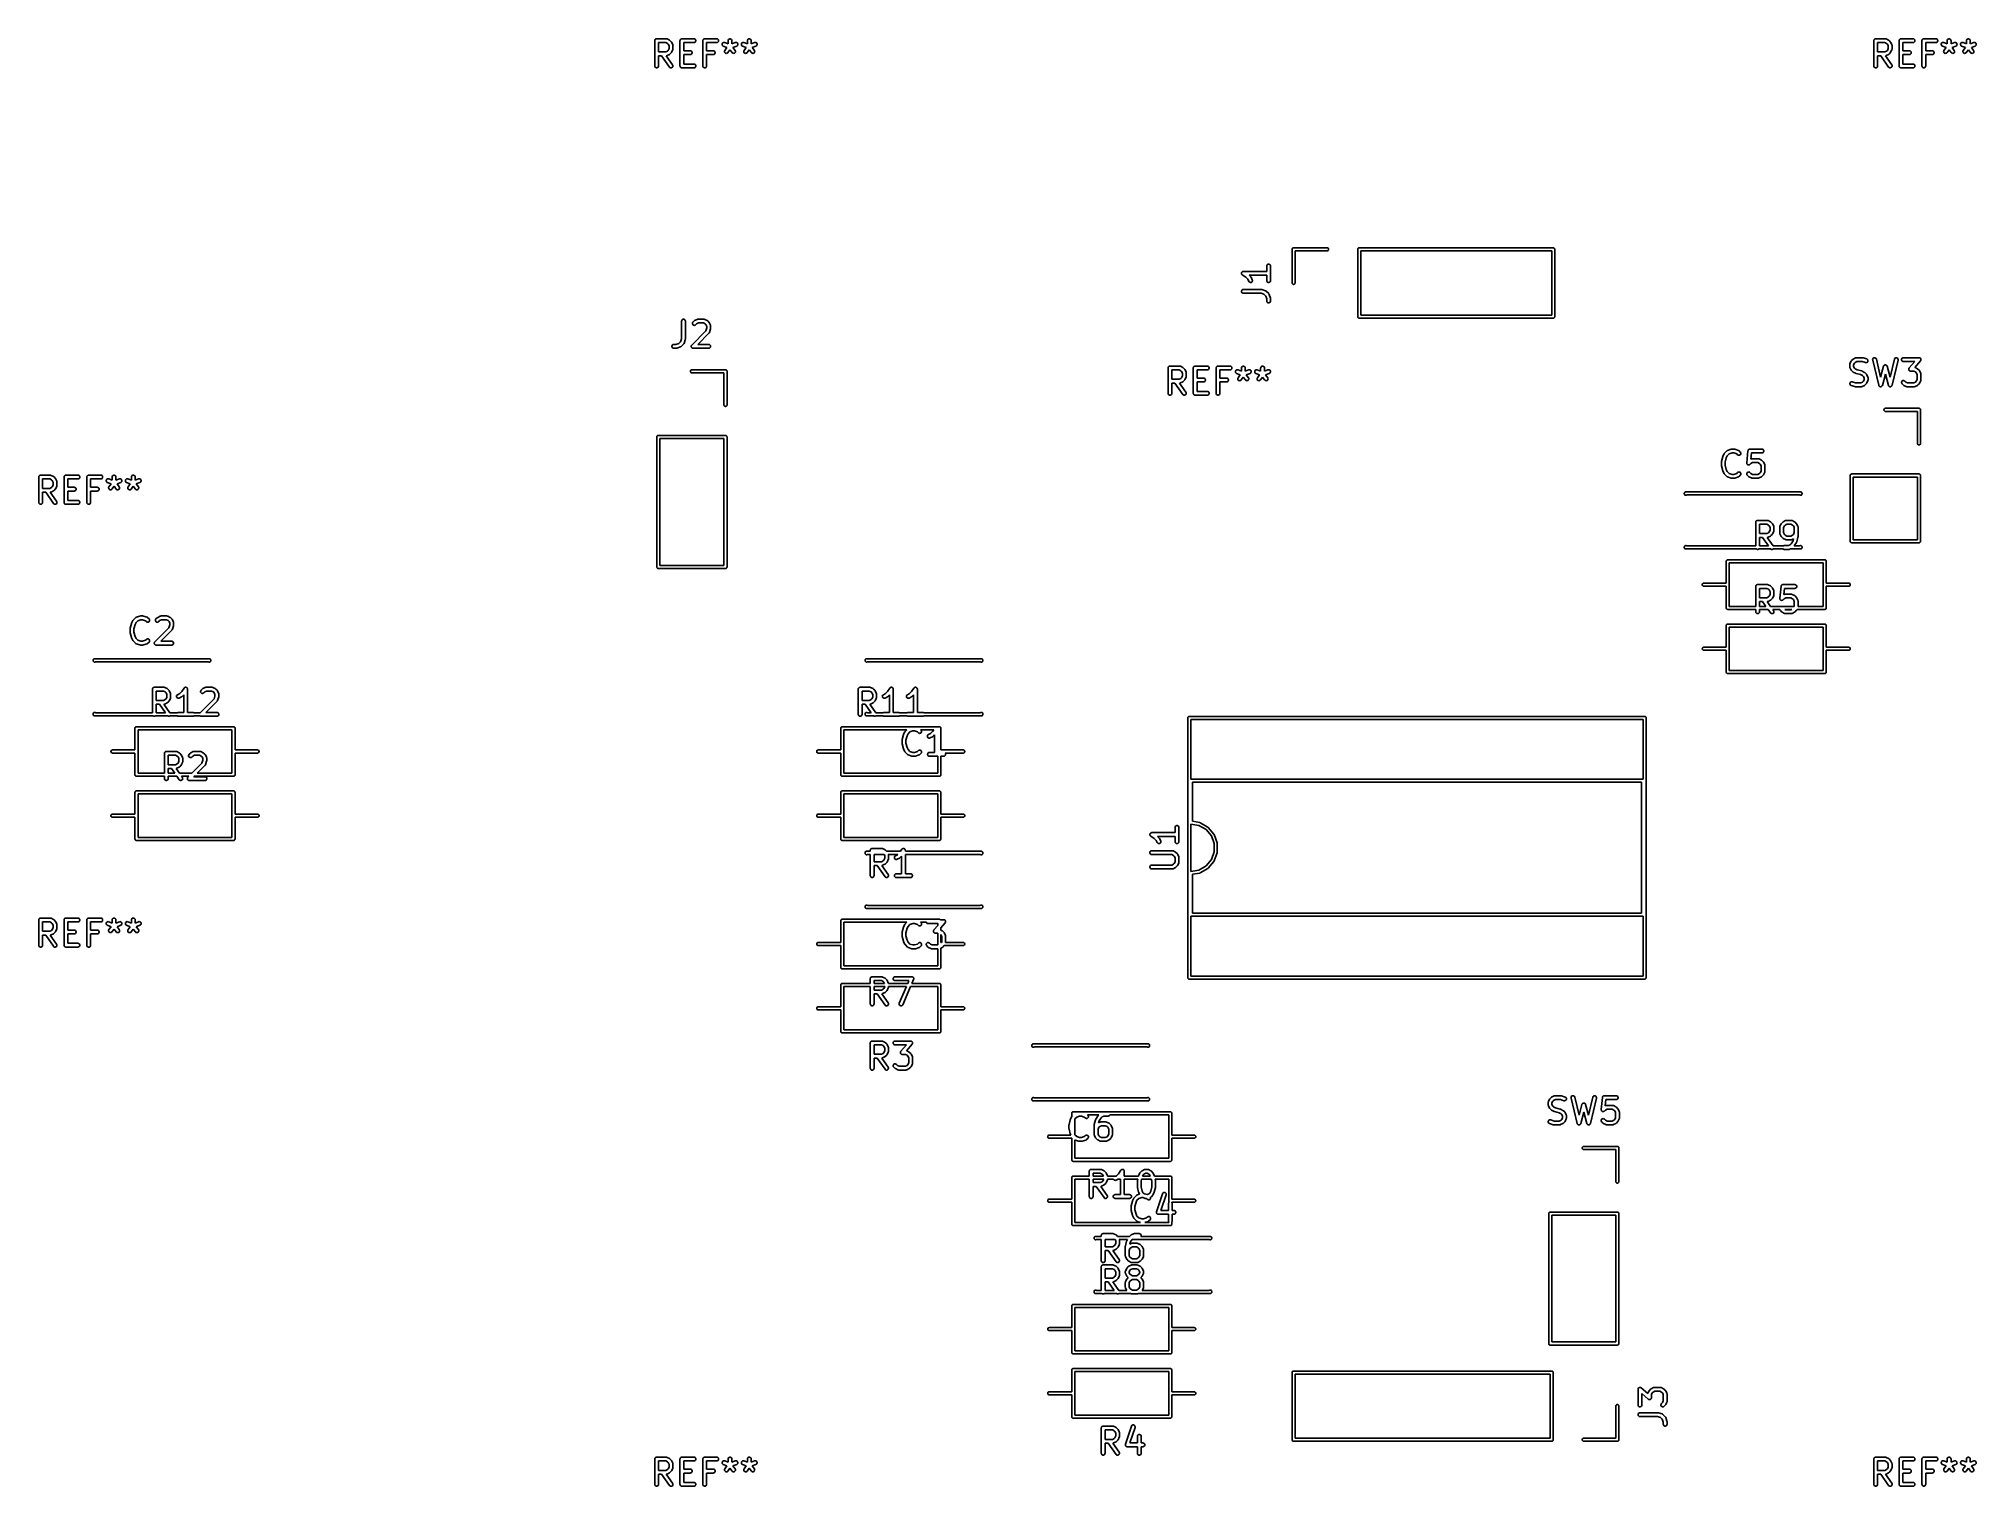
# Model space of a CAD drawing. Extents: x 16.6 to 93.3, y -73.5 to -16.2.
import ezdxf

# ---------------------------------------------------------------- set-up
doc = ezdxf.new("R2010")
doc.units = 0
doc.header["$MEASUREMENT"] = 0
doc.layers.add('BLACK', color=7, linetype='CONTINUOUS')

msp = doc.modelspace()

# ---------------------------------------------------------------- linework, layer by layer
at = {"layer": 'BLACK', "linetype": 'CONTINUOUS'}
for p, q in [((40.9462, -16.3184), (40.9474, -16.3119)), ((40.9462, -17.3184), (40.9462, -16.3184)), ((40.9474, -16.3054), (40.9496, -16.2992)), ((40.9474, -16.3119), (40.9474, -16.3054)), ((40.9496, -16.2992), (40.9508, -16.2927)), ((40.9508, -16.2927), (40.954, -16.287)), ((40.954, -16.287), (40.9563, -16.2809)), ((40.9563, -16.2809), (40.9605, -16.2759)), ((40.9605, -16.2759), (40.9638, -16.2702)), ((40.9638, -16.2702), (40.9688, -16.266)), ((40.9688, -16.266), (40.973, -16.2609)), ((40.973, -16.2609), (40.9787, -16.2576)), ((40.9787, -16.2576), (40.9837, -16.2534)), ((40.9837, -16.2534), (40.9899, -16.2512)), ((40.9899, -16.2512), (40.9956, -16.2479)), ((40.9956, -16.2479), (41.002, -16.2468)), ((41.002, -16.2468), (41.0082, -16.2445)), ((41.0082, -16.2445), (41.0148, -16.2445)), ((41.0148, -16.2445), (41.0212, -16.2434)), ((41.0212, -16.2434), (41.4022, -16.2434)), ((41.0962, -16.3934), (41.0962, -16.7672)), ((41.3845, -16.3934), (41.0962, -16.3934)), ((41.0962, -16.7672), (41.3845, -16.7672)), ((41.453, -16.4276), (41.3845, -16.3934)), ((41.3845, -16.7672), (41.453, -16.7329)), ((41.4022, -16.2434), (41.4064, -16.2441)), ((41.4064, -16.2441), (41.4108, -16.2439)), ((41.4108, -16.2439), (41.4192, -16.2464)), ((41.4192, -16.2464), (41.4278, -16.2479)), ((41.4278, -16.2479), (41.4316, -16.2501)), ((41.4316, -16.2501), (41.4357, -16.2513)), ((41.4357, -16.2513), (41.531, -16.2989)), ((41.531, -16.8617), (41.4357, -16.9093)), ((41.4834, -16.458), (41.453, -16.4276)), ((41.453, -16.7329), (41.4834, -16.7025)), ((41.5177, -16.5266), (41.4834, -16.458)), ((41.4834, -16.7025), (41.5177, -16.634)), ((41.5177, -16.634), (41.5177, -16.5266)), ((41.531, -16.2989), (41.5406, -16.3061)), ((41.5406, -16.8545), (41.531, -16.8617)), ((41.5406, -16.3061), (41.5505, -16.313)), ((41.5505, -16.8476), (41.5406, -16.8545)), ((41.5505, -16.313), (41.5981, -16.3606)), ((41.5981, -16.8), (41.5505, -16.8476)), ((41.5981, -16.3606), (41.605, -16.3704)), ((41.605, -16.7902), (41.5981, -16.8)), ((41.605, -16.3704), (41.6121, -16.3801)), ((41.6121, -16.7805), (41.605, -16.7902)), ((41.6121, -16.3801), (41.6597, -16.4753)), ((41.6597, -16.6853), (41.6121, -16.7805)), ((41.6597, -16.4753), (41.661, -16.4795)), ((41.661, -16.6811), (41.6597, -16.6853)), ((41.661, -16.4795), (41.6631, -16.4832)), ((41.6631, -16.6774), (41.661, -16.6811)), ((41.6631, -16.4832), (41.6647, -16.4919)), ((41.6647, -16.6687), (41.6631, -16.6774)), ((41.6647, -16.4919), (41.6672, -16.5003)), ((41.6672, -16.6603), (41.6647, -16.6687)), ((41.6672, -16.5003), (41.6669, -16.5046)), ((41.6669, -16.5046), (41.6677, -16.5089)), ((41.6677, -16.6517), (41.6669, -16.656)), ((41.6669, -16.656), (41.6672, -16.6603)), ((41.6677, -16.5089), (41.6677, -16.6517)), ((41.9462, -16.3184), (41.9474, -16.3119)), ((41.9462, -17.3184), (41.9462, -16.3184)), ((41.9474, -16.3054), (41.9496, -16.2992)), ((41.9474, -16.3119), (41.9474, -16.3054)), ((41.9496, -16.2992), (41.9508, -16.2927)), ((41.9508, -16.2927), (41.954, -16.287)), ((41.954, -16.287), (41.9563, -16.2809)), ((41.9563, -16.2809), (41.9605, -16.2759)), ((41.9605, -16.2759), (41.9638, -16.2702)), ((41.9638, -16.2702), (41.9688, -16.266)), ((41.9688, -16.266), (41.973, -16.2609)), ((41.973, -16.2609), (41.9787, -16.2576)), ((41.9787, -16.2576), (41.9837, -16.2534)), ((41.9837, -16.2534), (41.9899, -16.2512)), ((41.9899, -16.2512), (41.9956, -16.2479)), ((41.9956, -16.2479), (42.002, -16.2468)), ((42.002, -16.2468), (42.0082, -16.2445)), ((42.0082, -16.2445), (42.0148, -16.2445)), ((42.0148, -16.2445), (42.0212, -16.2434)), ((42.0212, -16.2434), (42.4974, -16.2434)), ((42.4974, -16.3934), (42.0962, -16.3934)), ((42.0962, -16.3934), (42.0962, -16.7196)), ((42.0962, -16.7196), (42.3546, -16.7196)), ((42.3546, -16.8696), (42.0962, -16.8696)), ((42.0962, -16.8696), (42.0962, -17.2434)), ((42.3546, -16.7196), (42.3802, -16.7241)), ((42.3802, -16.865), (42.3546, -16.8696)), ((42.3802, -16.7241), (42.4028, -16.7371)), ((42.4028, -16.852), (42.3802, -16.865)), ((42.4028, -16.7371), (42.4195, -16.7571)), ((42.4195, -16.8321), (42.4028, -16.852)), ((42.4195, -16.7571), (42.4284, -16.7815)), ((42.4284, -16.8076), (42.4195, -16.8321)), ((42.4284, -16.7815), (42.4284, -16.8076)), ((42.4974, -16.2434), (42.5231, -16.2479)), ((42.5231, -16.3889), (42.4974, -16.3934)), ((42.5231, -16.2479), (42.5456, -16.2609)), ((42.5456, -16.3758), (42.5231, -16.3889)), ((42.5456, -16.2609), (42.5624, -16.2809)), ((42.5624, -16.3559), (42.5456, -16.3758)), ((42.5624, -16.2809), (42.5713, -16.3054)), ((42.5713, -16.3314), (42.5624, -16.3559)), ((42.5713, -16.3054), (42.5713, -16.3314)), ((42.851, -16.3184), (42.8521, -16.3119)), ((42.851, -17.3184), (42.851, -16.3184)), ((42.8521, -16.3054), (42.8544, -16.2992)), ((42.8521, -16.3119), (42.8521, -16.3054)), ((42.8544, -16.2992), (42.8555, -16.2927)), ((42.8555, -16.2927), (42.8588, -16.287)), ((42.8588, -16.287), (42.861, -16.2809)), ((42.861, -16.2809), (42.8653, -16.2759)), ((42.8653, -16.2759), (42.8685, -16.2702)), ((42.8685, -16.2702), (42.8736, -16.266)), ((42.8736, -16.266), (42.8778, -16.2609)), ((42.8778, -16.2609), (42.8835, -16.2576)), ((42.8835, -16.2576), (42.8885, -16.2534)), ((42.8885, -16.2534), (42.8947, -16.2512)), ((42.8947, -16.2512), (42.9003, -16.2479)), ((42.9003, -16.2479), (42.9068, -16.2468)), ((42.9068, -16.2468), (42.913, -16.2445)), ((42.913, -16.2445), (42.9195, -16.2445)), ((42.9195, -16.2445), (42.926, -16.2434)), ((42.926, -16.2434), (43.4022, -16.2434)), ((43.4022, -16.3934), (43.001, -16.3934)), ((43.001, -16.3934), (43.001, -16.7196)), ((43.001, -16.7196), (43.2593, -16.7196)), ((43.2593, -16.8696), (43.001, -16.8696)), ((43.001, -16.8696), (43.001, -17.3184)), ((43.2593, -16.7196), (43.285, -16.7241)), ((43.285, -16.865), (43.2593, -16.8696)), ((43.285, -16.7241), (43.3075, -16.7371)), ((43.3075, -16.852), (43.285, -16.865)), ((43.3075, -16.7371), (43.3243, -16.7571)), ((43.3243, -16.8321), (43.3075, -16.852)), ((43.3243, -16.7571), (43.3332, -16.7815)), ((43.3332, -16.8076), (43.3243, -16.8321)), ((43.3332, -16.7815), (43.3332, -16.8076)), ((43.4022, -16.2434), (43.4278, -16.2479)), ((43.4278, -16.3889), (43.4022, -16.3934)), ((43.4278, -16.2479), (43.4504, -16.2609)), ((43.4504, -16.3758), (43.4278, -16.3889)), ((43.4504, -16.2609), (43.4671, -16.2809)), ((43.4671, -16.3559), (43.4504, -16.3758)), ((43.4671, -16.2809), (43.4761, -16.3054)), ((43.4761, -16.3314), (43.4671, -16.3559)), ((43.4761, -16.3054), (43.4761, -16.3314)), ((43.6137, -16.4719), (43.6145, -16.4459)), ((43.6218, -16.4967), (43.6137, -16.4719)), ((43.6145, -16.4459), (43.6242, -16.4217)), ((43.6379, -16.5171), (43.6218, -16.4967)), ((43.6242, -16.4217), (43.6415, -16.4023)), ((43.66, -16.5309), (43.6379, -16.5171)), ((43.6415, -16.4023), (43.6645, -16.39)), ((43.8073, -16.5898), (43.66, -16.5309)), ((43.6645, -16.39), (43.6903, -16.3863)), ((43.6903, -16.3863), (43.7158, -16.3916)), ((43.7083, -16.751), (43.7114, -16.7252)), ((43.7142, -16.7764), (43.7083, -16.751)), ((43.7114, -16.7252), (43.7231, -16.702)), ((43.7284, -16.7982), (43.7142, -16.7764)), ((43.7158, -16.3916), (43.851, -16.4457)), ((43.7231, -16.702), (43.8073, -16.5898)), ((43.7492, -16.8139), (43.7284, -16.7982)), ((43.7742, -16.8214), (43.7492, -16.8139)), ((43.8002, -16.82), (43.7742, -16.8214)), ((43.8241, -16.8098), (43.8002, -16.82)), ((43.8431, -16.792), (43.8241, -16.8098)), ((43.926, -16.6815), (43.8431, -16.792)), ((43.851, -16.3184), (43.8555, -16.2927)), ((43.851, -16.4457), (43.851, -16.3184)), ((43.8555, -16.2927), (43.8685, -16.2702)), ((43.8685, -16.2702), (43.8885, -16.2534)), ((43.8885, -16.2534), (43.913, -16.2445)), ((43.913, -16.2445), (43.939, -16.2445)), ((44.0089, -16.792), (43.926, -16.6815)), ((43.939, -16.2445), (43.9635, -16.2534)), ((43.9635, -16.2534), (43.9835, -16.2702)), ((43.9835, -16.2702), (43.9965, -16.2927)), ((43.9965, -16.2927), (44.001, -16.3184)), ((44.001, -16.3184), (44.001, -16.4457)), ((44.001, -16.4457), (44.1362, -16.3916)), ((44.0279, -16.8098), (44.0089, -16.792)), ((44.0518, -16.82), (44.0279, -16.8098)), ((44.1919, -16.5309), (44.0447, -16.5898)), ((44.0447, -16.5898), (44.1289, -16.702)), ((44.0778, -16.8214), (44.0518, -16.82)), ((44.1028, -16.8139), (44.0778, -16.8214)), ((44.1236, -16.7982), (44.1028, -16.8139)), ((44.1378, -16.7764), (44.1236, -16.7982)), ((44.1289, -16.702), (44.1406, -16.7252)), ((44.1362, -16.3916), (44.1617, -16.3863)), ((44.1437, -16.751), (44.1378, -16.7764)), ((44.1406, -16.7252), (44.1437, -16.751)), ((44.1617, -16.3863), (44.1875, -16.39)), ((44.1875, -16.39), (44.2105, -16.4023)), ((44.2141, -16.5171), (44.1919, -16.5309)), ((44.2105, -16.4023), (44.2278, -16.4217)), ((44.2302, -16.4967), (44.2141, -16.5171)), ((44.2278, -16.4217), (44.2375, -16.4459)), ((44.2383, -16.4719), (44.2302, -16.4967)), ((44.2375, -16.4459), (44.2383, -16.4719)), ((44.3756, -16.4719), (44.3764, -16.4459)), ((44.3837, -16.4967), (44.3756, -16.4719)), ((44.3764, -16.4459), (44.3861, -16.4217)), ((44.3998, -16.5171), (44.3837, -16.4967)), ((44.3861, -16.4217), (44.4034, -16.4023)), ((44.422, -16.5309), (44.3998, -16.5171)), ((44.4034, -16.4023), (44.4264, -16.39)), ((44.5692, -16.5898), (44.422, -16.5309)), ((44.4264, -16.39), (44.4522, -16.3863)), ((44.4522, -16.3863), (44.4777, -16.3916)), ((44.4702, -16.751), (44.4733, -16.7252)), ((44.4761, -16.7764), (44.4702, -16.751)), ((44.4733, -16.7252), (44.485, -16.702)), ((44.4903, -16.7982), (44.4761, -16.7764)), ((44.4777, -16.3916), (44.6129, -16.4457)), ((44.485, -16.702), (44.5692, -16.5898)), ((44.5112, -16.8139), (44.4903, -16.7982)), ((44.5361, -16.8214), (44.5112, -16.8139)), ((44.5621, -16.82), (44.5361, -16.8214)), ((44.586, -16.8098), (44.5621, -16.82)), ((44.605, -16.792), (44.586, -16.8098)), ((44.6879, -16.6815), (44.605, -16.792)), ((44.6129, -16.3184), (44.6174, -16.2927)), ((44.6129, -16.4457), (44.6129, -16.3184)), ((44.6174, -16.2927), (44.6305, -16.2702)), ((44.6305, -16.2702), (44.6504, -16.2534)), ((44.6504, -16.2534), (44.6749, -16.2445)), ((44.6749, -16.2445), (44.7009, -16.2445)), ((44.7708, -16.792), (44.6879, -16.6815)), ((44.7009, -16.2445), (44.7254, -16.2534)), ((44.7254, -16.2534), (44.7454, -16.2702)), ((44.7454, -16.2702), (44.7584, -16.2927)), ((44.7584, -16.2927), (44.7629, -16.3184)), ((44.7629, -16.3184), (44.7629, -16.4457)), ((44.7629, -16.4457), (44.8981, -16.3916)), ((44.7898, -16.8098), (44.7708, -16.792)), ((44.8137, -16.82), (44.7898, -16.8098)), ((44.9539, -16.5309), (44.8066, -16.5898)), ((44.8066, -16.5898), (44.8908, -16.702)), ((44.8397, -16.8214), (44.8137, -16.82)), ((44.8647, -16.8139), (44.8397, -16.8214)), ((44.8855, -16.7982), (44.8647, -16.8139)), ((44.8997, -16.7764), (44.8855, -16.7982)), ((44.8908, -16.702), (44.9025, -16.7252)), ((44.8981, -16.3916), (44.9236, -16.3863)), ((44.9056, -16.751), (44.8997, -16.7764)), ((44.9025, -16.7252), (44.9056, -16.751)), ((44.9236, -16.3863), (44.9494, -16.39)), ((44.9494, -16.39), (44.9724, -16.4023)), ((44.976, -16.5171), (44.9539, -16.5309)), ((44.9724, -16.4023), (44.9897, -16.4217)), ((44.9921, -16.4967), (44.976, -16.5171)), ((44.9897, -16.4217), (44.9994, -16.4459)), ((45.0002, -16.4719), (44.9921, -16.4967)), ((44.9994, -16.4459), (45.0002, -16.4719)), ((89.2062, -16.3184), (89.2074, -16.3119)), ((89.2062, -17.3184), (89.2062, -16.3184)), ((89.2074, -16.3054), (89.2096, -16.2992)), ((89.2074, -16.3119), (89.2074, -16.3054)), ((89.2096, -16.2992), (89.2108, -16.2927)), ((89.2108, -16.2927), (89.214, -16.287)), ((89.214, -16.287), (89.2163, -16.2809)), ((89.2163, -16.2809), (89.2205, -16.2759)), ((89.2205, -16.2759), (89.2238, -16.2702)), ((89.2238, -16.2702), (89.2288, -16.266)), ((89.2288, -16.266), (89.233, -16.2609)), ((89.233, -16.2609), (89.2387, -16.2576)), ((89.2387, -16.2576), (89.2437, -16.2534)), ((89.2437, -16.2534), (89.2499, -16.2512)), ((89.2499, -16.2512), (89.2556, -16.2479)), ((89.2556, -16.2479), (89.262, -16.2468)), ((89.262, -16.2468), (89.2682, -16.2445)), ((89.2682, -16.2445), (89.2748, -16.2445)), ((89.2748, -16.2445), (89.2812, -16.2434)), ((89.2812, -16.2434), (89.6622, -16.2434)), ((89.3562, -16.3934), (89.3562, -16.7672)), ((89.6445, -16.3934), (89.3562, -16.3934)), ((89.3562, -16.7672), (89.6445, -16.7672)), ((89.713, -16.4276), (89.6445, -16.3934)), ((89.6445, -16.7672), (89.713, -16.7329)), ((89.6622, -16.2434), (89.6664, -16.2441)), ((89.6664, -16.2441), (89.6708, -16.2439)), ((89.6708, -16.2439), (89.6792, -16.2464)), ((89.6792, -16.2464), (89.6878, -16.2479)), ((89.6878, -16.2479), (89.6916, -16.2501)), ((89.6916, -16.2501), (89.6957, -16.2513)), ((89.6957, -16.2513), (89.791, -16.2989)), ((89.791, -16.8617), (89.6957, -16.9093)), ((89.7434, -16.458), (89.713, -16.4276)), ((89.713, -16.7329), (89.7434, -16.7025)), ((89.7777, -16.5266), (89.7434, -16.458)), ((89.7434, -16.7025), (89.7777, -16.634)), ((89.7777, -16.634), (89.7777, -16.5266)), ((89.791, -16.2989), (89.8006, -16.3061)), ((89.8006, -16.8545), (89.791, -16.8617)), ((89.8006, -16.3061), (89.8105, -16.313)), ((89.8105, -16.8476), (89.8006, -16.8545)), ((89.8105, -16.313), (89.8581, -16.3606)), ((89.8581, -16.8), (89.8105, -16.8476)), ((89.8581, -16.3606), (89.865, -16.3704)), ((89.865, -16.7902), (89.8581, -16.8)), ((89.865, -16.3704), (89.8721, -16.3801)), ((89.8721, -16.7805), (89.865, -16.7902)), ((89.8721, -16.3801), (89.9197, -16.4753)), ((89.9197, -16.6853), (89.8721, -16.7805)), ((89.9197, -16.4753), (89.921, -16.4795)), ((89.921, -16.6811), (89.9197, -16.6853)), ((89.921, -16.4795), (89.9231, -16.4832)), ((89.9231, -16.6774), (89.921, -16.6811)), ((89.9231, -16.4832), (89.9247, -16.4919)), ((89.9247, -16.6687), (89.9231, -16.6774)), ((89.9247, -16.4919), (89.9272, -16.5003)), ((89.9272, -16.6603), (89.9247, -16.6687)), ((89.9272, -16.5003), (89.9269, -16.5046)), ((89.9269, -16.5046), (89.9277, -16.5089)), ((89.9277, -16.6517), (89.9269, -16.656)), ((89.9269, -16.656), (89.9272, -16.6603)), ((89.9277, -16.5089), (89.9277, -16.6517)), ((90.2062, -16.3184), (90.2074, -16.3119)), ((90.2062, -17.3184), (90.2062, -16.3184)), ((90.2074, -16.3054), (90.2096, -16.2992)), ((90.2074, -16.3119), (90.2074, -16.3054)), ((90.2096, -16.2992), (90.2108, -16.2927)), ((90.2108, -16.2927), (90.214, -16.287)), ((90.214, -16.287), (90.2163, -16.2809)), ((90.2163, -16.2809), (90.2205, -16.2759)), ((90.2205, -16.2759), (90.2238, -16.2702)), ((90.2238, -16.2702), (90.2288, -16.266)), ((90.2288, -16.266), (90.233, -16.2609)), ((90.233, -16.2609), (90.2387, -16.2576)), ((90.2387, -16.2576), (90.2437, -16.2534)), ((90.2437, -16.2534), (90.2499, -16.2512)), ((90.2499, -16.2512), (90.2556, -16.2479)), ((90.2556, -16.2479), (90.262, -16.2468)), ((90.262, -16.2468), (90.2682, -16.2445)), ((90.2682, -16.2445), (90.2748, -16.2445)), ((90.2748, -16.2445), (90.2812, -16.2434)), ((90.2812, -16.2434), (90.7574, -16.2434)), ((90.7574, -16.3934), (90.3562, -16.3934)), ((90.3562, -16.3934), (90.3562, -16.7196)), ((90.3562, -16.7196), (90.6146, -16.7196)), ((90.6146, -16.8696), (90.3562, -16.8696)), ((90.3562, -16.8696), (90.3562, -17.2434)), ((90.6146, -16.7196), (90.6402, -16.7241)), ((90.6402, -16.865), (90.6146, -16.8696)), ((90.6402, -16.7241), (90.6628, -16.7371)), ((90.6628, -16.852), (90.6402, -16.865)), ((90.6628, -16.7371), (90.6795, -16.7571)), ((90.6795, -16.8321), (90.6628, -16.852)), ((90.6795, -16.7571), (90.6884, -16.7815)), ((90.6884, -16.8076), (90.6795, -16.8321)), ((90.6884, -16.7815), (90.6884, -16.8076)), ((90.7574, -16.2434), (90.7831, -16.2479)), ((90.7831, -16.3889), (90.7574, -16.3934)), ((90.7831, -16.2479), (90.8056, -16.2609)), ((90.8056, -16.3758), (90.7831, -16.3889)), ((90.8056, -16.2609), (90.8224, -16.2809)), ((90.8224, -16.3559), (90.8056, -16.3758)), ((90.8224, -16.2809), (90.8313, -16.3054)), ((90.8313, -16.3314), (90.8224, -16.3559)), ((90.8313, -16.3054), (90.8313, -16.3314)), ((91.111, -16.3184), (91.1121, -16.3119)), ((91.111, -17.3184), (91.111, -16.3184)), ((91.1121, -16.3054), (91.1144, -16.2992)), ((91.1121, -16.3119), (91.1121, -16.3054)), ((91.1144, -16.2992), (91.1155, -16.2927)), ((91.1155, -16.2927), (91.1188, -16.287)), ((91.1188, -16.287), (91.121, -16.2809)), ((91.121, -16.2809), (91.1253, -16.2759)), ((91.1253, -16.2759), (91.1285, -16.2702)), ((91.1285, -16.2702), (91.1336, -16.266)), ((91.1336, -16.266), (91.1378, -16.2609)), ((91.1378, -16.2609), (91.1435, -16.2576)), ((91.1435, -16.2576), (91.1485, -16.2534)), ((91.1485, -16.2534), (91.1547, -16.2512)), ((91.1547, -16.2512), (91.1603, -16.2479)), ((91.1603, -16.2479), (91.1668, -16.2468)), ((91.1668, -16.2468), (91.173, -16.2445)), ((91.173, -16.2445), (91.1795, -16.2445)), ((91.1795, -16.2445), (91.186, -16.2434)), ((91.186, -16.2434), (91.6622, -16.2434)), ((91.6622, -16.3934), (91.261, -16.3934)), ((91.261, -16.3934), (91.261, -16.7196)), ((91.261, -16.7196), (91.5193, -16.7196)), ((91.5193, -16.8696), (91.261, -16.8696)), ((91.261, -16.8696), (91.261, -17.3184)), ((91.5193, -16.7196), (91.545, -16.7241)), ((91.545, -16.865), (91.5193, -16.8696)), ((91.545, -16.7241), (91.5675, -16.7371)), ((91.5675, -16.852), (91.545, -16.865)), ((91.5675, -16.7371), (91.5843, -16.7571)), ((91.5843, -16.8321), (91.5675, -16.852)), ((91.5843, -16.7571), (91.5932, -16.7815)), ((91.5932, -16.8076), (91.5843, -16.8321)), ((91.5932, -16.7815), (91.5932, -16.8076)), ((91.6622, -16.2434), (91.6878, -16.2479)), ((91.6878, -16.3889), (91.6622, -16.3934)), ((91.6878, -16.2479), (91.7104, -16.2609)), ((91.7104, -16.3758), (91.6878, -16.3889)), ((91.7104, -16.2609), (91.7271, -16.2809)), ((91.7271, -16.3559), (91.7104, -16.3758)), ((91.7271, -16.2809), (91.7361, -16.3054)), ((91.7361, -16.3314), (91.7271, -16.3559)), ((91.7361, -16.3054), (91.7361, -16.3314)), ((91.8737, -16.4719), (91.8745, -16.4459)), ((91.8818, -16.4967), (91.8737, -16.4719)), ((91.8745, -16.4459), (91.8842, -16.4217)), ((91.8979, -16.5171), (91.8818, -16.4967)), ((91.8842, -16.4217), (91.9015, -16.4023)), ((91.92, -16.5309), (91.8979, -16.5171)), ((91.9015, -16.4023), (91.9245, -16.39)), ((92.0673, -16.5898), (91.92, -16.5309)), ((91.9245, -16.39), (91.9503, -16.3863)), ((91.9503, -16.3863), (91.9758, -16.3916)), ((91.9683, -16.751), (91.9714, -16.7252)), ((91.9742, -16.7764), (91.9683, -16.751)), ((91.9714, -16.7252), (91.9831, -16.702)), ((91.9884, -16.7982), (91.9742, -16.7764)), ((91.9758, -16.3916), (92.111, -16.4457)), ((91.9831, -16.702), (92.0673, -16.5898)), ((92.0092, -16.8139), (91.9884, -16.7982)), ((92.0342, -16.8214), (92.0092, -16.8139)), ((92.0602, -16.82), (92.0342, -16.8214)), ((92.0841, -16.8098), (92.0602, -16.82)), ((92.1031, -16.792), (92.0841, -16.8098)), ((92.186, -16.6815), (92.1031, -16.792)), ((92.111, -16.3184), (92.1155, -16.2927)), ((92.111, -16.4457), (92.111, -16.3184)), ((92.1155, -16.2927), (92.1285, -16.2702)), ((92.1285, -16.2702), (92.1485, -16.2534)), ((92.1485, -16.2534), (92.173, -16.2445)), ((92.173, -16.2445), (92.199, -16.2445)), ((92.2689, -16.792), (92.186, -16.6815)), ((92.199, -16.2445), (92.2235, -16.2534)), ((92.2235, -16.2534), (92.2435, -16.2702)), ((92.2435, -16.2702), (92.2565, -16.2927)), ((92.2565, -16.2927), (92.261, -16.3184)), ((92.261, -16.3184), (92.261, -16.4457)), ((92.261, -16.4457), (92.3962, -16.3916)), ((92.2879, -16.8098), (92.2689, -16.792)), ((92.3118, -16.82), (92.2879, -16.8098)), ((92.4519, -16.5309), (92.3047, -16.5898)), ((92.3047, -16.5898), (92.3889, -16.702)), ((92.3378, -16.8214), (92.3118, -16.82)), ((92.3628, -16.8139), (92.3378, -16.8214)), ((92.3836, -16.7982), (92.3628, -16.8139)), ((92.3978, -16.7764), (92.3836, -16.7982)), ((92.3889, -16.702), (92.4006, -16.7252)), ((92.3962, -16.3916), (92.4217, -16.3863)), ((92.4037, -16.751), (92.3978, -16.7764)), ((92.4006, -16.7252), (92.4037, -16.751)), ((92.4217, -16.3863), (92.4475, -16.39)), ((92.4475, -16.39), (92.4705, -16.4023)), ((92.4741, -16.5171), (92.4519, -16.5309)), ((92.4705, -16.4023), (92.4878, -16.4217)), ((92.4902, -16.4967), (92.4741, -16.5171)), ((92.4878, -16.4217), (92.4975, -16.4459)), ((92.4983, -16.4719), (92.4902, -16.4967)), ((92.4975, -16.4459), (92.4983, -16.4719)), ((92.6356, -16.4719), (92.6364, -16.4459)), ((92.6437, -16.4967), (92.6356, -16.4719)), ((92.6364, -16.4459), (92.6461, -16.4217)), ((92.6598, -16.5171), (92.6437, -16.4967)), ((92.6461, -16.4217), (92.6634, -16.4023)), ((92.682, -16.5309), (92.6598, -16.5171)), ((92.6634, -16.4023), (92.6864, -16.39)), ((92.8292, -16.5898), (92.682, -16.5309)), ((92.6864, -16.39), (92.7122, -16.3863)), ((92.7122, -16.3863), (92.7377, -16.3916)), ((92.7302, -16.751), (92.7333, -16.7252)), ((92.7361, -16.7764), (92.7302, -16.751)), ((92.7333, -16.7252), (92.745, -16.702)), ((92.7503, -16.7982), (92.7361, -16.7764)), ((92.7377, -16.3916), (92.8729, -16.4457)), ((92.745, -16.702), (92.8292, -16.5898)), ((92.7711, -16.8139), (92.7503, -16.7982)), ((92.7961, -16.8214), (92.7711, -16.8139)), ((92.8221, -16.82), (92.7961, -16.8214)), ((92.846, -16.8098), (92.8221, -16.82)), ((92.865, -16.792), (92.846, -16.8098)), ((92.9479, -16.6815), (92.865, -16.792)), ((92.8729, -16.3184), (92.8774, -16.2927)), ((92.8729, -16.4457), (92.8729, -16.3184)), ((92.8774, -16.2927), (92.8905, -16.2702)), ((92.8905, -16.2702), (92.9104, -16.2534)), ((92.9104, -16.2534), (92.9349, -16.2445)), ((92.9349, -16.2445), (92.9609, -16.2445)), ((93.0308, -16.792), (92.9479, -16.6815)), ((92.9609, -16.2445), (92.9854, -16.2534)), ((92.9854, -16.2534), (93.0054, -16.2702)), ((93.0054, -16.2702), (93.0184, -16.2927)), ((93.0184, -16.2927), (93.0229, -16.3184)), ((93.0229, -16.3184), (93.0229, -16.4457)), ((93.0229, -16.4457), (93.1581, -16.3916)), ((93.0498, -16.8098), (93.0308, -16.792)), ((93.0737, -16.82), (93.0498, -16.8098)), ((93.2139, -16.5309), (93.0666, -16.5898)), ((93.0666, -16.5898), (93.1508, -16.702)), ((93.0997, -16.8214), (93.0737, -16.82)), ((93.1247, -16.8139), (93.0997, -16.8214)), ((93.1455, -16.7982), (93.1247, -16.8139)), ((93.1597, -16.7764), (93.1455, -16.7982)), ((93.1508, -16.702), (93.1625, -16.7252)), ((93.1581, -16.3916), (93.1836, -16.3863)), ((93.1656, -16.751), (93.1597, -16.7764)), ((93.1625, -16.7252), (93.1656, -16.751)), ((93.1836, -16.3863), (93.2094, -16.39)), ((93.2094, -16.39), (93.2324, -16.4023)), ((93.236, -16.5171), (93.2139, -16.5309)), ((93.2324, -16.4023), (93.2497, -16.4217)), ((93.2521, -16.4967), (93.236, -16.5171)), ((93.2497, -16.4217), (93.2594, -16.4459)), ((93.2602, -16.4719), (93.2521, -16.4967)), ((93.2594, -16.4459), (93.2602, -16.4719)), ((40.9508, -17.344), (40.9462, -17.3184)), ((40.9638, -17.3666), (40.9508, -17.344)), ((40.9837, -17.3833), (40.9638, -17.3666)), ((41.0082, -17.3922), (40.9837, -17.3833)), ((41.0343, -17.3922), (41.0082, -17.3922)), ((41.0587, -17.3833), (41.0343, -17.3922)), ((41.0787, -17.3666), (41.0587, -17.3833)), ((41.0917, -17.344), (41.0787, -17.3666)), ((41.0962, -17.3184), (41.0917, -17.344)), ((41.2203, -16.9172), (41.0962, -16.9172)), ((41.0962, -16.9172), (41.0962, -17.3184)), ((41.5312, -17.3614), (41.2203, -16.9172)), ((41.4064, -16.9164), (41.4033, -16.917)), ((41.4033, -16.917), (41.6541, -17.2754)), ((41.4108, -16.9167), (41.4064, -16.9164)), ((41.4192, -16.9142), (41.4108, -16.9167)), ((41.4278, -16.9127), (41.4192, -16.9142)), ((41.4316, -16.9105), (41.4278, -16.9127)), ((41.4357, -16.9093), (41.4316, -16.9105)), ((41.5496, -17.3798), (41.5312, -17.3614)), ((41.5732, -17.3908), (41.5496, -17.3798)), ((41.5992, -17.3931), (41.5732, -17.3908)), ((41.6244, -17.3864), (41.5992, -17.3931)), ((41.6457, -17.3714), (41.6244, -17.3864)), ((41.6606, -17.3501), (41.6457, -17.3714)), ((41.6541, -17.2754), (41.6651, -17.299)), ((41.6674, -17.3249), (41.6606, -17.3501)), ((41.6651, -17.299), (41.6674, -17.3249)), ((41.9474, -17.3248), (41.9462, -17.3184)), ((41.9474, -17.3314), (41.9474, -17.3248)), ((41.9496, -17.3376), (41.9474, -17.3314)), ((41.9508, -17.344), (41.9496, -17.3376)), ((41.954, -17.3497), (41.9508, -17.344)), ((41.9563, -17.3559), (41.954, -17.3497)), ((41.9605, -17.3609), (41.9563, -17.3559)), ((41.9638, -17.3666), (41.9605, -17.3609)), ((41.9688, -17.3708), (41.9638, -17.3666)), ((41.973, -17.3758), (41.9688, -17.3708)), ((41.9787, -17.3791), (41.973, -17.3758)), ((41.9837, -17.3833), (41.9787, -17.3791)), ((41.9899, -17.3856), (41.9837, -17.3833)), ((41.9956, -17.3889), (41.9899, -17.3856)), ((42.002, -17.39), (41.9956, -17.3889)), ((42.0082, -17.3922), (42.002, -17.39)), ((42.0148, -17.3922), (42.0082, -17.3922)), ((42.0212, -17.3934), (42.0148, -17.3922)), ((42.4974, -17.3934), (42.0212, -17.3934)), ((42.0962, -17.2434), (42.4974, -17.2434)), ((42.4974, -17.2434), (42.5231, -17.2479)), ((42.5231, -17.3889), (42.4974, -17.3934)), ((42.5231, -17.2479), (42.5456, -17.2609)), ((42.5456, -17.3758), (42.5231, -17.3889)), ((42.5456, -17.2609), (42.5624, -17.2809)), ((42.5624, -17.3559), (42.5456, -17.3758)), ((42.5624, -17.2809), (42.5713, -17.3054)), ((42.5713, -17.3314), (42.5624, -17.3559)), ((42.5713, -17.3054), (42.5713, -17.3314)), ((42.8555, -17.344), (42.851, -17.3184)), ((42.8685, -17.3666), (42.8555, -17.344)), ((42.8885, -17.3833), (42.8685, -17.3666)), ((42.913, -17.3922), (42.8885, -17.3833)), ((42.939, -17.3922), (42.913, -17.3922)), ((42.9635, -17.3833), (42.939, -17.3922)), ((42.9835, -17.3666), (42.9635, -17.3833)), ((42.9965, -17.344), (42.9835, -17.3666)), ((43.001, -17.3184), (42.9965, -17.344)), ((89.2108, -17.344), (89.2062, -17.3184)), ((89.2238, -17.3666), (89.2108, -17.344)), ((89.2437, -17.3833), (89.2238, -17.3666)), ((89.2682, -17.3922), (89.2437, -17.3833)), ((89.2943, -17.3922), (89.2682, -17.3922)), ((89.3187, -17.3833), (89.2943, -17.3922)), ((89.3387, -17.3666), (89.3187, -17.3833)), ((89.3517, -17.344), (89.3387, -17.3666)), ((89.3562, -17.3184), (89.3517, -17.344)), ((89.4803, -16.9172), (89.3562, -16.9172)), ((89.3562, -16.9172), (89.3562, -17.3184)), ((89.7912, -17.3614), (89.4803, -16.9172)), ((89.6664, -16.9164), (89.6633, -16.917)), ((89.6633, -16.917), (89.9141, -17.2754)), ((89.6708, -16.9167), (89.6664, -16.9164)), ((89.6792, -16.9142), (89.6708, -16.9167)), ((89.6878, -16.9127), (89.6792, -16.9142)), ((89.6916, -16.9105), (89.6878, -16.9127)), ((89.6957, -16.9093), (89.6916, -16.9105)), ((89.8096, -17.3798), (89.7912, -17.3614)), ((89.8332, -17.3908), (89.8096, -17.3798)), ((89.8592, -17.3931), (89.8332, -17.3908)), ((89.8844, -17.3864), (89.8592, -17.3931)), ((89.9057, -17.3714), (89.8844, -17.3864)), ((89.9206, -17.3501), (89.9057, -17.3714)), ((89.9141, -17.2754), (89.9251, -17.299)), ((89.9274, -17.3249), (89.9206, -17.3501)), ((89.9251, -17.299), (89.9274, -17.3249)), ((90.2074, -17.3248), (90.2062, -17.3184)), ((90.2074, -17.3314), (90.2074, -17.3248)), ((90.2096, -17.3376), (90.2074, -17.3314)), ((90.2108, -17.344), (90.2096, -17.3376)), ((90.214, -17.3497), (90.2108, -17.344)), ((90.2163, -17.3559), (90.214, -17.3497)), ((90.2205, -17.3609), (90.2163, -17.3559)), ((90.2238, -17.3666), (90.2205, -17.3609)), ((90.2288, -17.3708), (90.2238, -17.3666)), ((90.233, -17.3758), (90.2288, -17.3708)), ((90.2387, -17.3791), (90.233, -17.3758)), ((90.2437, -17.3833), (90.2387, -17.3791)), ((90.2499, -17.3856), (90.2437, -17.3833)), ((90.2556, -17.3889), (90.2499, -17.3856)), ((90.262, -17.39), (90.2556, -17.3889)), ((90.2682, -17.3922), (90.262, -17.39)), ((90.2748, -17.3922), (90.2682, -17.3922)), ((90.2812, -17.3934), (90.2748, -17.3922)), ((90.7574, -17.3934), (90.2812, -17.3934)), ((90.3562, -17.2434), (90.7574, -17.2434)), ((90.7574, -17.2434), (90.7831, -17.2479)), ((90.7831, -17.3889), (90.7574, -17.3934)), ((90.7831, -17.2479), (90.8056, -17.2609)), ((90.8056, -17.3758), (90.7831, -17.3889)), ((90.8056, -17.2609), (90.8224, -17.2809)), ((90.8224, -17.3559), (90.8056, -17.3758)), ((90.8224, -17.2809), (90.8313, -17.3054)), ((90.8313, -17.3314), (90.8224, -17.3559)), ((90.8313, -17.3054), (90.8313, -17.3314)), ((91.1155, -17.344), (91.111, -17.3184)), ((91.1285, -17.3666), (91.1155, -17.344)), ((91.1485, -17.3833), (91.1285, -17.3666)), ((91.173, -17.3922), (91.1485, -17.3833)), ((91.199, -17.3922), (91.173, -17.3922)), ((91.2235, -17.3833), (91.199, -17.3922)), ((91.2435, -17.3666), (91.2235, -17.3833)), ((91.2565, -17.344), (91.2435, -17.3666)), ((91.261, -17.3184), (91.2565, -17.344)), ((66.1847, -24.5434), (66.1873, -24.5388)), ((66.1873, -24.5388), (66.1914, -24.5354)), ((66.1914, -24.5354), (66.1948, -24.5313)), ((66.1948, -24.5313), (66.1995, -24.5287)), ((66.1995, -24.5287), (66.2035, -24.5252)), ((66.2035, -24.5252), (66.2085, -24.5234)), ((66.2085, -24.5234), (66.2132, -24.5207)), ((66.2132, -24.5207), (66.2184, -24.5198)), ((66.2184, -24.5198), (66.2234, -24.518)), ((66.2234, -24.518), (66.2287, -24.518)), ((66.2287, -24.518), (66.2288, -24.518)), ((66.2288, -24.518), (67.5692, -24.518)), ((67.5692, -24.518), (67.5848, -24.5207)), ((67.5848, -24.5207), (67.6032, -24.5313)), ((67.6032, -24.5313), (67.6168, -24.5475)), ((68.7847, -24.5434), (68.7873, -24.5388)), ((68.7873, -24.5388), (68.7914, -24.5354)), ((68.7914, -24.5354), (68.7948, -24.5313)), ((68.7948, -24.5313), (68.7995, -24.5287)), ((68.7995, -24.5287), (68.8035, -24.5252)), ((68.8035, -24.5252), (68.8085, -24.5234)), ((68.8085, -24.5234), (68.8132, -24.5207)), ((68.8132, -24.5207), (68.8184, -24.5198)), ((68.8184, -24.5198), (68.8234, -24.518)), ((68.8234, -24.518), (68.8287, -24.518)), ((68.8287, -24.518), (68.8288, -24.518)), ((68.8288, -24.518), (76.5192, -24.518)), ((76.5192, -24.518), (76.5193, -24.518)), ((76.5193, -24.518), (76.5246, -24.518)), ((76.5246, -24.518), (76.5296, -24.5198)), ((76.5296, -24.5198), (76.5348, -24.5207)), ((76.5348, -24.5207), (76.5395, -24.5234)), ((76.5395, -24.5234), (76.5445, -24.5252)), ((76.5445, -24.5252), (76.5485, -24.5287)), ((76.5485, -24.5287), (76.5532, -24.5313)), ((76.5532, -24.5313), (76.5566, -24.5354)), ((76.5566, -24.5354), (76.5607, -24.5388)), ((76.5607, -24.5388), (76.5633, -24.5435)), ((65.1714, -25.2413), (65.1759, -25.2157)), ((65.1714, -25.452), (65.1714, -25.2413)), ((65.1759, -25.2157), (65.1889, -25.1931)), ((65.1889, -25.1931), (65.2089, -25.1764)), ((65.2089, -25.1764), (65.2334, -25.1675)), ((65.2334, -25.1675), (65.2594, -25.1675)), ((65.2594, -25.1675), (65.2839, -25.1764)), ((65.2839, -25.1764), (65.3038, -25.1931)), ((65.3038, -25.1931), (65.3169, -25.2157)), ((65.3169, -25.2157), (65.3214, -25.2413)), ((65.3214, -25.2413), (65.3214, -25.8128)), ((66.174, -24.5674), (66.1758, -24.5624)), ((66.174, -24.5728), (66.174, -24.5674)), ((66.174, -25.9132), (66.174, -24.5728)), ((66.1758, -24.5624), (66.1767, -24.5572)), ((66.1767, -24.5572), (66.1794, -24.5526)), ((66.1794, -24.5526), (66.1812, -24.5475)), ((66.1812, -24.5475), (66.1847, -24.5434)), ((67.5692, -24.638), (66.294, -24.638)), ((66.294, -24.638), (66.294, -25.9132)), ((67.5848, -24.6353), (67.5692, -24.638)), ((67.6032, -24.6247), (67.5848, -24.6353)), ((67.6168, -24.6085), (67.6032, -24.6247)), ((67.6168, -24.5475), (67.624, -24.5674)), ((67.624, -24.5886), (67.6168, -24.6085)), ((67.624, -24.5674), (67.624, -24.5886)), ((68.774, -24.5674), (68.7758, -24.5624)), ((68.774, -24.5728), (68.774, -24.5674)), ((68.774, -27.2432), (68.774, -24.5728)), ((68.7758, -24.5624), (68.7767, -24.5572)), ((68.7767, -24.5572), (68.7794, -24.5526)), ((68.7794, -24.5526), (68.7812, -24.5475)), ((68.7812, -24.5475), (68.7847, -24.5434)), ((68.894, -24.638), (68.894, -27.178)), ((76.454, -24.638), (68.894, -24.638)), ((76.454, -27.178), (76.454, -24.638)), ((76.5633, -24.5435), (76.5668, -24.5475)), ((76.5668, -24.5475), (76.5686, -24.5525)), ((76.5686, -24.5525), (76.5713, -24.5572)), ((76.5713, -24.5572), (76.5722, -24.5624)), ((76.5722, -24.5624), (76.574, -24.5674)), ((76.574, -24.5674), (76.574, -24.5727)), ((76.574, -24.5727), (76.574, -24.5728)), ((76.574, -24.5728), (76.574, -27.2432)), ((64.1715, -25.5222), (64.1725, -25.5182)), ((64.1725, -25.5311), (64.1715, -25.5222)), ((64.1725, -25.514), (64.1756, -25.5056)), ((64.1725, -25.5182), (64.1725, -25.514)), ((64.1725, -25.5401), (64.1725, -25.5311)), ((64.1739, -25.544), (64.1725, -25.5401)), ((64.1744, -25.5481), (64.1739, -25.544)), ((64.1784, -25.5561), (64.1744, -25.5481)), ((64.1756, -25.5056), (64.1777, -25.4969)), ((64.1777, -25.4969), (64.18, -25.4935)), ((64.1814, -25.5645), (64.1784, -25.5561)), ((64.18, -25.4935), (64.1814, -25.4895)), ((64.1814, -25.4895), (64.1872, -25.4827)), ((64.1841, -25.5677), (64.1814, -25.5645)), ((64.1859, -25.5715), (64.1841, -25.5677)), ((64.1924, -25.5776), (64.1859, -25.5715)), ((64.1872, -25.4827), (64.1921, -25.4752)), ((64.1921, -25.4752), (64.1955, -25.4728)), ((64.1982, -25.5845), (64.1924, -25.5776)), ((64.1955, -25.4728), (64.1982, -25.4696)), ((64.1982, -25.4696), (64.2059, -25.4651)), ((64.2018, -25.5866), (64.1982, -25.5845)), ((64.2048, -25.5895), (64.2018, -25.5866)), ((64.3415, -25.6806), (64.2048, -25.5895)), ((64.2059, -25.4651), (64.2131, -25.4598)), ((64.2131, -25.4598), (64.2171, -25.4586)), ((64.2171, -25.4586), (64.2207, -25.4566)), ((64.2207, -25.4566), (64.2295, -25.455)), ((64.2295, -25.455), (64.2381, -25.4525)), ((64.2381, -25.4525), (64.2423, -25.4528)), ((64.2423, -25.4528), (64.2464, -25.452)), ((64.2464, -25.452), (65.1714, -25.452)), ((64.4228, -25.7619), (64.3415, -25.6806)), ((64.465, -25.8463), (64.4228, -25.7619)), ((64.4805, -25.8672), (64.465, -25.8463)), ((65.1714, -25.602), (64.4751, -25.602)), ((64.4751, -25.602), (64.5375, -25.6645)), ((64.5023, -25.8816), (64.4805, -25.8672)), ((64.5276, -25.8876), (64.5023, -25.8816)), ((64.5535, -25.8846), (64.5276, -25.8876)), ((64.5375, -25.6645), (64.5444, -25.6743)), ((64.5444, -25.6743), (64.5516, -25.684)), ((64.5516, -25.684), (64.5992, -25.7792)), ((64.5768, -25.873), (64.5535, -25.8846)), ((64.5947, -25.8541), (64.5768, -25.873)), ((64.605, -25.8302), (64.5947, -25.8541)), ((64.5992, -25.7792), (64.6066, -25.8042)), ((64.6066, -25.8042), (64.605, -25.8302)), ((65.1714, -25.8128), (65.1714, -25.602)), ((65.1759, -25.8384), (65.1714, -25.8128)), ((65.1889, -25.861), (65.1759, -25.8384)), ((65.2089, -25.8777), (65.1889, -25.861)), ((65.2334, -25.8866), (65.2089, -25.8777)), ((65.2594, -25.8866), (65.2334, -25.8866)), ((65.2839, -25.8777), (65.2594, -25.8866)), ((65.3038, -25.861), (65.2839, -25.8777)), ((65.3169, -25.8384), (65.3038, -25.861)), ((65.3214, -25.8128), (65.3169, -25.8384)), ((66.1767, -25.9288), (66.174, -25.9132)), ((66.1873, -25.9472), (66.1767, -25.9288)), ((66.2035, -25.9608), (66.1873, -25.9472)), ((66.2234, -25.968), (66.2035, -25.9608)), ((66.2446, -25.968), (66.2234, -25.968)), ((66.2645, -25.9608), (66.2446, -25.968)), ((66.2807, -25.9472), (66.2645, -25.9608)), ((66.2913, -25.9288), (66.2807, -25.9472)), ((66.294, -25.9132), (66.2913, -25.9288)), ((64.1725, -26.2283), (64.1814, -26.2038)), ((64.1725, -26.2544), (64.1725, -26.2283)), ((64.1814, -26.2788), (64.1725, -26.2544)), ((64.1814, -26.2038), (64.1982, -26.1839)), ((64.1982, -26.2988), (64.1814, -26.2788)), ((64.1982, -26.1839), (64.2207, -26.1709)), ((64.2207, -26.3118), (64.1982, -26.2988)), ((64.2207, -26.1709), (64.2464, -26.1663)), ((64.2464, -26.3163), (64.2207, -26.3118)), ((64.2464, -26.1663), (64.9607, -26.1663)), ((64.9485, -26.3163), (64.2464, -26.3163)), ((65.063, -26.3545), (64.9485, -26.3163)), ((64.9607, -26.1663), (64.9725, -26.1684)), ((64.9725, -26.1684), (64.9844, -26.1702)), ((64.9844, -26.1702), (65.1272, -26.2178)), ((65.1332, -26.4247), (65.063, -26.3545)), ((65.1272, -26.2178), (65.131, -26.2199)), ((65.131, -26.2199), (65.1352, -26.221)), ((65.1714, -26.5392), (65.1332, -26.4247)), ((65.1352, -26.221), (65.1424, -26.226)), ((65.1424, -26.226), (65.1501, -26.2302)), ((65.1501, -26.2302), (65.153, -26.2334)), ((65.153, -26.2334), (65.1566, -26.2359)), ((65.1566, -26.2359), (65.2518, -26.3312)), ((65.1714, -26.6223), (65.1714, -26.5392)), ((65.1759, -26.6479), (65.1714, -26.6223)), ((65.1889, -26.6705), (65.1759, -26.6479)), ((65.2089, -26.6872), (65.1889, -26.6705)), ((65.2334, -26.6961), (65.2089, -26.6872)), ((65.2594, -26.6961), (65.2334, -26.6961)), ((65.2518, -26.3312), (65.2543, -26.3347)), ((65.2543, -26.3347), (65.2575, -26.3376)), ((65.2575, -26.3376), (65.2617, -26.3453)), ((65.2839, -26.6872), (65.2594, -26.6961)), ((65.2617, -26.3453), (65.2667, -26.3525)), ((65.2667, -26.3525), (65.2679, -26.3567)), ((65.2679, -26.3567), (65.2699, -26.3605)), ((65.2699, -26.3605), (65.3175, -26.5033)), ((65.3038, -26.6705), (65.2839, -26.6872)), ((65.3169, -26.6479), (65.3038, -26.6705)), ((65.3214, -26.6223), (65.3169, -26.6479)), ((65.3175, -26.5033), (65.3193, -26.5152)), ((65.3193, -26.5152), (65.3214, -26.527)), ((65.3214, -26.527), (65.3214, -26.6223)), ((42.0097, -27.4164), (42.0142, -27.3907)), ((42.0097, -28.1185), (42.0097, -27.4164)), ((42.0142, -27.3907), (42.0272, -27.3682)), ((42.0272, -27.3682), (42.0472, -27.3514)), ((42.0472, -27.3514), (42.0716, -27.3425)), ((42.0716, -27.3425), (42.0977, -27.3425)), ((42.0977, -27.3425), (42.1222, -27.3514)), ((42.1222, -27.3514), (42.1421, -27.3682)), ((42.1421, -27.3682), (42.1551, -27.3907)), ((42.1551, -27.3907), (42.1597, -27.4164)), ((42.1597, -27.4164), (42.1597, -28.1307)), ((42.4385, -27.5051), (42.4453, -27.4799)), ((42.4408, -27.531), (42.4385, -27.5051)), ((42.4518, -27.5546), (42.4408, -27.531)), ((42.4453, -27.4799), (42.4602, -27.4586)), ((42.4702, -27.5731), (42.4518, -27.5546)), ((42.4602, -27.4586), (42.5078, -27.411)), ((42.4938, -27.5841), (42.4702, -27.5731)), ((42.5198, -27.5863), (42.4938, -27.5841)), ((42.5078, -27.411), (42.5177, -27.4041)), ((42.5177, -27.4041), (42.5273, -27.3969)), ((42.5449, -27.5796), (42.5198, -27.5863)), ((42.5273, -27.3969), (42.6226, -27.3493)), ((42.5663, -27.5647), (42.5449, -27.5796)), ((42.6053, -27.5256), (42.5663, -27.5647)), ((42.6738, -27.4914), (42.6053, -27.5256)), ((42.6226, -27.3493), (42.6267, -27.3481)), ((42.6267, -27.3481), (42.6304, -27.3459)), ((42.6304, -27.3459), (42.6391, -27.3444)), ((42.6391, -27.3444), (42.6475, -27.3419)), ((42.6475, -27.3419), (42.6518, -27.3421)), ((42.6518, -27.3421), (42.6561, -27.3414)), ((42.6561, -27.3414), (42.8942, -27.3414)), ((42.8765, -27.4914), (42.6738, -27.4914)), ((42.945, -27.5256), (42.8765, -27.4914)), ((42.8942, -27.3414), (42.8984, -27.3421)), ((42.8984, -27.3421), (42.9028, -27.3419)), ((42.9028, -27.3419), (42.9112, -27.3444)), ((42.9112, -27.3444), (42.9198, -27.3459)), ((42.9198, -27.3459), (42.9236, -27.3481)), ((42.9236, -27.3481), (42.9277, -27.3493)), ((42.9277, -27.3493), (43.023, -27.3969)), ((42.9754, -27.556), (42.945, -27.5256)), ((43.0097, -27.6246), (42.9754, -27.556)), ((43.023, -27.3969), (43.0326, -27.4041)), ((43.0326, -27.4041), (43.0425, -27.411)), ((43.0425, -27.411), (43.0901, -27.4586)), ((43.0901, -27.4586), (43.097, -27.4684)), ((43.097, -27.4684), (43.1041, -27.4781)), ((43.1041, -27.4781), (43.1517, -27.5733)), ((43.1517, -27.5733), (43.153, -27.5775)), ((43.153, -27.5775), (43.1551, -27.5812)), ((43.1551, -27.5812), (43.1567, -27.5899)), ((43.1567, -27.5899), (43.1592, -27.5983)), ((43.1592, -27.5983), (43.1589, -27.6026)), ((43.1589, -27.6026), (43.1597, -27.6069)), ((43.1597, -27.6069), (43.1597, -27.7021)), ((68.774, -27.2433), (68.774, -27.2432)), ((68.774, -27.2486), (68.774, -27.2433)), ((68.7758, -27.2536), (68.774, -27.2486)), ((68.7767, -27.2588), (68.7758, -27.2536)), ((68.7794, -27.2635), (68.7767, -27.2588)), ((68.7812, -27.2685), (68.7794, -27.2635)), ((68.7847, -27.2725), (68.7812, -27.2685)), ((68.7873, -27.2772), (68.7847, -27.2725)), ((68.7914, -27.2806), (68.7873, -27.2772)), ((68.7948, -27.2847), (68.7914, -27.2806)), ((68.7995, -27.2873), (68.7948, -27.2847)), ((68.8035, -27.2908), (68.7995, -27.2873)), ((68.8085, -27.2926), (68.8035, -27.2908)), ((68.8132, -27.2953), (68.8085, -27.2926)), ((68.8184, -27.2962), (68.8132, -27.2953)), ((68.8234, -27.298), (68.8184, -27.2962)), ((68.8287, -27.298), (68.8234, -27.298)), ((68.8288, -27.298), (68.8287, -27.298)), ((76.5192, -27.298), (68.8288, -27.298)), ((68.894, -27.178), (76.454, -27.178)), ((76.5193, -27.298), (76.5192, -27.298)), ((76.5246, -27.298), (76.5193, -27.298)), ((76.5296, -27.2962), (76.5246, -27.298)), ((76.5348, -27.2953), (76.5296, -27.2962)), ((76.5395, -27.2926), (76.5348, -27.2953)), ((76.5445, -27.2908), (76.5395, -27.2926)), ((76.5485, -27.2873), (76.5445, -27.2908)), ((76.5532, -27.2847), (76.5485, -27.2873)), ((76.5566, -27.2806), (76.5532, -27.2847)), ((76.5607, -27.2772), (76.5566, -27.2806)), ((76.5633, -27.2725), (76.5607, -27.2772)), ((76.5668, -27.2685), (76.5633, -27.2725)), ((76.5686, -27.2635), (76.5668, -27.2685)), ((76.5713, -27.2588), (76.5686, -27.2635)), ((76.5722, -27.2536), (76.5713, -27.2588)), ((76.574, -27.2486), (76.5722, -27.2536)), ((76.574, -27.2432), (76.574, -27.2433)), ((76.574, -27.2433), (76.574, -27.2486)), ((41.6388, -28.3789), (41.6555, -28.3589)), ((41.6555, -28.3589), (41.6781, -28.3459)), ((41.6781, -28.3459), (41.7037, -28.3414)), ((41.7037, -28.3414), (41.7868, -28.3414)), ((41.7868, -28.3414), (41.9013, -28.3032)), ((41.9013, -28.3032), (41.9715, -28.233)), ((41.9715, -28.233), (42.0097, -28.1185)), ((42.0901, -28.3266), (41.9948, -28.4218)), ((42.0926, -28.323), (42.0901, -28.3266)), ((42.0958, -28.3201), (42.0926, -28.323)), ((42.1, -28.3124), (42.0958, -28.3201)), ((42.105, -28.3052), (42.1, -28.3124)), ((42.1061, -28.301), (42.105, -28.3052)), ((42.1082, -28.2972), (42.1061, -28.301)), ((42.1558, -28.1544), (42.1082, -28.2972)), ((42.1576, -28.1425), (42.1558, -28.1544)), ((42.1597, -28.1307), (42.1576, -28.1425)), ((42.4007, -28.3789), (42.407, -28.3714)), ((42.407, -28.3714), (42.4126, -28.3633)), ((42.4126, -28.3633), (42.9715, -27.8044)), ((43.0901, -27.898), (42.6467, -28.3414)), ((42.6467, -28.3414), (43.0847, -28.3414)), ((42.9715, -27.8044), (43.0097, -27.6899)), ((43.0097, -27.6899), (43.0097, -27.6246)), ((43.0847, -28.3414), (43.1103, -28.3459)), ((43.0926, -27.8944), (43.0901, -27.898)), ((43.0958, -27.8916), (43.0926, -27.8944)), ((43.1, -27.8838), (43.0958, -27.8916)), ((43.105, -27.8766), (43.1, -27.8838)), ((43.1061, -27.8725), (43.105, -27.8766)), ((43.1082, -27.8687), (43.1061, -27.8725)), ((43.1558, -27.7258), (43.1082, -27.8687)), ((43.1103, -28.3459), (43.1329, -28.3589)), ((43.1329, -28.3589), (43.1496, -28.3789)), ((43.1576, -27.7139), (43.1558, -27.7258)), ((43.1597, -27.7021), (43.1576, -27.7139)), ((41.6299, -28.4034), (41.6388, -28.3789)), ((41.6299, -28.4294), (41.6299, -28.4034)), ((41.6388, -28.4539), (41.6299, -28.4294)), ((41.6555, -28.4738), (41.6388, -28.4539)), ((41.6781, -28.4869), (41.6555, -28.4738)), ((41.7037, -28.4914), (41.6781, -28.4869)), ((41.799, -28.4914), (41.7037, -28.4914)), ((41.8108, -28.4893), (41.799, -28.4914)), ((41.8227, -28.4875), (41.8108, -28.4893)), ((41.9655, -28.4399), (41.8227, -28.4875)), ((41.9693, -28.4379), (41.9655, -28.4399)), ((41.9735, -28.4367), (41.9693, -28.4379)), ((41.9807, -28.4317), (41.9735, -28.4367)), ((41.9884, -28.4275), (41.9807, -28.4317)), ((41.9913, -28.4243), (41.9884, -28.4275)), ((41.9948, -28.4218), (41.9913, -28.4243)), ((42.3909, -28.4098), (42.3918, -28.4067)), ((42.3918, -28.4196), (42.3909, -28.4098)), ((42.3918, -28.4034), (42.3951, -28.3941)), ((42.3918, -28.4067), (42.3918, -28.4034)), ((42.3918, -28.4294), (42.3918, -28.4196)), ((42.3929, -28.4325), (42.3918, -28.4294)), ((42.3932, -28.4358), (42.3929, -28.4325)), ((42.3973, -28.4447), (42.3932, -28.4358)), ((42.3951, -28.3941), (42.3976, -28.3847)), ((42.4007, -28.4539), (42.3973, -28.4447)), ((42.3976, -28.3847), (42.3995, -28.382)), ((42.3995, -28.382), (42.4007, -28.3789)), ((42.4028, -28.4564), (42.4007, -28.4539)), ((42.4042, -28.4594), (42.4028, -28.4564)), ((42.4111, -28.4663), (42.4042, -28.4594)), ((42.4174, -28.4738), (42.4111, -28.4663)), ((42.4203, -28.4755), (42.4174, -28.4738)), ((42.4226, -28.4778), (42.4203, -28.4755)), ((42.4315, -28.482), (42.4226, -28.4778)), ((42.44, -28.4869), (42.4315, -28.482)), ((42.4432, -28.4874), (42.44, -28.4869)), ((42.4462, -28.4888), (42.4432, -28.4874)), ((42.456, -28.4897), (42.4462, -28.4888)), ((42.4656, -28.4914), (42.456, -28.4897)), ((43.0847, -28.4914), (42.4656, -28.4914)), ((43.1103, -28.4869), (43.0847, -28.4914)), ((43.1329, -28.4738), (43.1103, -28.4869)), ((43.1496, -28.4539), (43.1329, -28.4738)), ((43.1496, -28.3789), (43.1585, -28.4034)), ((43.1585, -28.4294), (43.1496, -28.4539)), ((43.1585, -28.4034), (43.1585, -28.4294)), ((88.2537, -29.1309), (88.2544, -29.1266)), ((88.2537, -29.2261), (88.2537, -29.1309)), ((88.2542, -29.1223), (88.2567, -29.1139)), ((88.2544, -29.1266), (88.2542, -29.1223)), ((88.2567, -29.1139), (88.2582, -29.1052)), ((88.2582, -29.1052), (88.2604, -29.1015)), ((88.2604, -29.1015), (88.2616, -29.0973)), ((88.2616, -29.0973), (88.3092, -29.0021)), ((88.3092, -29.0021), (88.3164, -28.9924)), ((88.3164, -28.9924), (88.3233, -28.9826)), ((88.3233, -28.9826), (88.3709, -28.935)), ((88.3709, -28.935), (88.3807, -28.9281)), ((88.3807, -28.9281), (88.3904, -28.9209)), ((88.3904, -28.9209), (88.4856, -28.8733)), ((88.4379, -29.08), (88.4037, -29.1486)), ((88.4683, -29.0496), (88.4379, -29.08)), ((88.5368, -29.0154), (88.4683, -29.0496)), ((88.4856, -28.8733), (88.4897, -28.8721)), ((88.4897, -28.8721), (88.4935, -28.8699)), ((88.4935, -28.8699), (88.5021, -28.8684)), ((88.5021, -28.8684), (88.5106, -28.8659)), ((88.5106, -28.8659), (88.5149, -28.8661)), ((88.5149, -28.8661), (88.5191, -28.8654)), ((88.5191, -28.8654), (88.7572, -28.8654)), ((88.7451, -29.0154), (88.5368, -29.0154)), ((88.8764, -29.0592), (88.7451, -29.0154)), ((88.7572, -28.8654), (88.7691, -28.8675)), ((88.7691, -28.8675), (88.781, -28.8692)), ((88.781, -28.8692), (88.9238, -28.9168)), ((88.9021, -29.063), (88.8764, -29.0592)), ((88.9277, -29.0577), (88.9021, -29.063)), ((88.9238, -28.9168), (88.9467, -28.9293)), ((88.9499, -29.0441), (88.9277, -29.0577)), ((88.9467, -28.9293), (88.964, -28.9487)), ((88.966, -29.0237), (88.9499, -29.0441)), ((88.964, -28.9487), (88.9736, -28.973)), ((88.9743, -28.999), (88.966, -29.0237)), ((88.9736, -28.973), (88.9743, -28.999)), ((89.1589, -28.9317), (89.1664, -28.9068)), ((89.1605, -28.9578), (89.1589, -28.9317)), ((89.3986, -29.9578), (89.1605, -28.9578)), ((89.1664, -28.9068), (89.1819, -28.8859)), ((89.1819, -28.8859), (89.2036, -28.8715)), ((89.2036, -28.8715), (89.229, -28.8655)), ((89.229, -28.8655), (89.2549, -28.8685)), ((89.2549, -28.8685), (89.2782, -28.8802)), ((89.2782, -28.8802), (89.296, -28.8991)), ((89.296, -28.8991), (89.3064, -28.923)), ((89.3064, -28.923), (89.4756, -29.6339)), ((89.8484, -29.6339), (90.0176, -28.923)), ((90.1635, -28.9578), (89.9254, -29.9578)), ((90.0176, -28.923), (90.028, -28.8991)), ((90.028, -28.8991), (90.0458, -28.8802)), ((90.0458, -28.8802), (90.0691, -28.8685)), ((90.0691, -28.8685), (90.095, -28.8655)), ((90.095, -28.8655), (90.1203, -28.8715)), ((90.1203, -28.8715), (90.1421, -28.8859)), ((90.1421, -28.8859), (90.1576, -28.9068)), ((90.1576, -28.9068), (90.1651, -28.9317)), ((90.1651, -28.9317), (90.1635, -28.9578)), ((90.3024, -28.9274), (90.3113, -28.9029)), ((90.3024, -28.9534), (90.3024, -28.9274)), ((90.3113, -28.9779), (90.3024, -28.9534)), ((90.3113, -28.9029), (90.3281, -28.8829)), ((90.3281, -28.9978), (90.3113, -28.9779)), ((90.3281, -28.8829), (90.3506, -28.8699)), ((90.3506, -29.0109), (90.3281, -28.9978)), ((90.3506, -28.8699), (90.3763, -28.8654)), ((90.3763, -29.0154), (90.3506, -29.0109)), ((90.3763, -28.8654), (90.9953, -28.8654)), ((90.8301, -29.0154), (90.3763, -29.0154)), ((90.6056, -29.2719), (90.8301, -29.0154)), ((91.0518, -28.9898), (90.8243, -29.2498)), ((90.9953, -28.8654), (91.0025, -28.8667)), ((91.0025, -28.8667), (91.0099, -28.8668)), ((91.0099, -28.8668), (91.0153, -28.8689)), ((91.0153, -28.8689), (91.021, -28.8699)), ((91.021, -28.8699), (91.0273, -28.8736)), ((91.0273, -28.8736), (91.0342, -28.8762)), ((91.0342, -28.8762), (91.0385, -28.88)), ((91.0385, -28.88), (91.0435, -28.8829)), ((91.0435, -28.8829), (91.0482, -28.8885)), ((91.0482, -28.8885), (91.0538, -28.8934)), ((91.0556, -28.9835), (91.0518, -28.9898)), ((91.0538, -28.8934), (91.0566, -28.8984)), ((91.0603, -28.9779), (91.0556, -28.9835)), ((91.0566, -28.8984), (91.0603, -28.9029)), ((91.0603, -28.9029), (91.0628, -28.9098)), ((91.0623, -28.9724), (91.0603, -28.9779)), ((91.0653, -28.9675), (91.0623, -28.9724)), ((91.0628, -28.9098), (91.0663, -28.9162)), ((91.0667, -28.9603), (91.0653, -28.9675)), ((91.0663, -28.9162), (91.0672, -28.9219)), ((91.0692, -28.9534), (91.0667, -28.9603)), ((91.0672, -28.9219), (91.0692, -28.9274)), ((91.0692, -28.9274), (91.0692, -28.9347)), ((91.0692, -28.9347), (91.0703, -28.9419)), ((91.0703, -28.9419), (91.0692, -28.9476)), ((91.0692, -28.9476), (91.0692, -28.9534)), ((42.358, -29.3934), (42.3652, -29.3735)), ((42.358, -29.4146), (42.358, -29.3934)), ((42.3652, -29.4345), (42.358, -29.4146)), ((42.3652, -29.3735), (42.3788, -29.3573)), ((42.3788, -29.4507), (42.3652, -29.4345)), ((42.3788, -29.3573), (42.3972, -29.3467)), ((42.3972, -29.4613), (42.3788, -29.4507)), ((42.3972, -29.3467), (42.4128, -29.344)), ((42.4128, -29.464), (42.3972, -29.4613)), ((42.4128, -29.344), (43.7532, -29.344)), ((43.688, -29.464), (42.4128, -29.464)), ((43.688, -30.7392), (43.688, -29.464)), ((43.7532, -29.344), (43.7533, -29.344)), ((43.7533, -29.344), (43.7586, -29.344)), ((43.7586, -29.344), (43.7636, -29.3458)), ((43.7636, -29.3458), (43.7688, -29.3467)), ((43.7688, -29.3467), (43.7735, -29.3494)), ((43.7735, -29.3494), (43.7785, -29.3512)), ((43.7785, -29.3512), (43.7825, -29.3547)), ((43.7825, -29.3547), (43.7872, -29.3573)), ((43.7872, -29.3573), (43.7906, -29.3614)), ((43.7906, -29.3614), (43.7947, -29.3648)), ((43.7947, -29.3648), (43.7973, -29.3695)), ((43.7973, -29.3695), (43.8008, -29.3735)), ((43.8008, -29.3735), (43.8026, -29.3785)), ((43.8026, -29.3785), (43.8053, -29.3832)), ((43.8053, -29.3832), (43.8062, -29.3884)), ((43.8062, -29.3884), (43.808, -29.3934)), ((43.808, -29.3934), (43.808, -29.3987)), ((43.808, -29.3987), (43.808, -29.3988)), ((43.808, -29.3988), (43.808, -30.7392)), ((61.2662, -29.2724), (61.2674, -29.2659)), ((61.2662, -30.2724), (61.2662, -29.2724)), ((61.2674, -29.2594), (61.2696, -29.2532)), ((61.2674, -29.2659), (61.2674, -29.2594)), ((61.2696, -29.2532), (61.2708, -29.2467)), ((61.2708, -29.2467), (61.274, -29.241)), ((61.274, -29.241), (61.2763, -29.2349)), ((61.2763, -29.2349), (61.2805, -29.2299)), ((61.2805, -29.2299), (61.2838, -29.2242)), ((61.2838, -29.2242), (61.2888, -29.22)), ((61.2888, -29.22), (61.293, -29.2149)), ((61.293, -29.2149), (61.2987, -29.2116)), ((61.2987, -29.2116), (61.3037, -29.2074)), ((61.3037, -29.2074), (61.3099, -29.2052)), ((61.3099, -29.2052), (61.3156, -29.2019)), ((61.3156, -29.2019), (61.322, -29.2008)), ((61.322, -29.2008), (61.3282, -29.1985)), ((61.3282, -29.1985), (61.3348, -29.1985)), ((61.3348, -29.1985), (61.3412, -29.1974)), ((61.3412, -29.1974), (61.7222, -29.1974)), ((61.4162, -29.3474), (61.4162, -29.7212)), ((61.7045, -29.3474), (61.4162, -29.3474)), ((61.4162, -29.7212), (61.7045, -29.7212)), ((61.5403, -29.8712), (61.4162, -29.8712)), ((61.4162, -29.8712), (61.4162, -30.2724)), ((61.8512, -30.3154), (61.5403, -29.8712)), ((61.773, -29.3816), (61.7045, -29.3474)), ((61.7045, -29.7212), (61.773, -29.6869)), ((61.7222, -29.1974), (61.7264, -29.1981)), ((61.7264, -29.8704), (61.7233, -29.871)), ((61.7233, -29.871), (61.9741, -30.2294)), ((61.7264, -29.1981), (61.7308, -29.1979)), ((61.7308, -29.8707), (61.7264, -29.8704)), ((61.7308, -29.1979), (61.7392, -29.2004)), ((61.7392, -29.8682), (61.7308, -29.8707)), ((61.7392, -29.2004), (61.7478, -29.2019)), ((61.7478, -29.8667), (61.7392, -29.8682)), ((61.7478, -29.2019), (61.7516, -29.2041)), ((61.7516, -29.8645), (61.7478, -29.8667)), ((61.7516, -29.2041), (61.7557, -29.2053)), ((61.7557, -29.8633), (61.7516, -29.8645)), ((61.7557, -29.2053), (61.851, -29.2529)), ((61.851, -29.8157), (61.7557, -29.8633)), ((61.8034, -29.412), (61.773, -29.3816)), ((61.773, -29.6869), (61.8034, -29.6565)), ((61.8377, -29.4806), (61.8034, -29.412)), ((61.8034, -29.6565), (61.8377, -29.588)), ((61.8377, -29.588), (61.8377, -29.4806)), ((61.851, -29.2529), (61.8606, -29.2601)), ((61.8606, -29.8085), (61.851, -29.8157)), ((61.8606, -29.2601), (61.8705, -29.267)), ((61.8705, -29.8016), (61.8606, -29.8085)), ((61.8705, -29.267), (61.9181, -29.3146)), ((61.9181, -29.754), (61.8705, -29.8016)), ((61.9181, -29.3146), (61.925, -29.3244)), ((61.925, -29.7442), (61.9181, -29.754)), ((61.925, -29.3244), (61.9321, -29.3341)), ((61.9321, -29.7345), (61.925, -29.7442)), ((61.9321, -29.3341), (61.9797, -29.4293)), ((61.9797, -29.6393), (61.9321, -29.7345)), ((61.9797, -29.4293), (61.981, -29.4335)), ((61.981, -29.6351), (61.9797, -29.6393)), ((61.981, -29.4335), (61.9831, -29.4372)), ((61.9831, -29.6314), (61.981, -29.6351)), ((61.9831, -29.4372), (61.9847, -29.4459)), ((61.9847, -29.6227), (61.9831, -29.6314)), ((61.9847, -29.4459), (61.9872, -29.4543)), ((61.9872, -29.6143), (61.9847, -29.6227)), ((61.9872, -29.4543), (61.9869, -29.4586)), ((61.9869, -29.4586), (61.9877, -29.4629)), ((61.9877, -29.6057), (61.9869, -29.61)), ((61.9869, -29.61), (61.9872, -29.6143)), ((61.9877, -29.4629), (61.9877, -29.6057)), ((62.2662, -29.2724), (62.2674, -29.2659)), ((62.2662, -30.2724), (62.2662, -29.2724)), ((62.2674, -29.2594), (62.2696, -29.2532)), ((62.2674, -29.2659), (62.2674, -29.2594)), ((62.2696, -29.2532), (62.2708, -29.2467)), ((62.2708, -29.2467), (62.274, -29.241)), ((62.274, -29.241), (62.2763, -29.2349)), ((62.2763, -29.2349), (62.2805, -29.2299)), ((62.2805, -29.2299), (62.2838, -29.2242)), ((62.2838, -29.2242), (62.2888, -29.22)), ((62.2888, -29.22), (62.293, -29.2149)), ((62.293, -29.2149), (62.2987, -29.2116)), ((62.2987, -29.2116), (62.3037, -29.2074)), ((62.3037, -29.2074), (62.3099, -29.2052)), ((62.3099, -29.2052), (62.3156, -29.2019)), ((62.3156, -29.2019), (62.322, -29.2008)), ((62.322, -29.2008), (62.3282, -29.1985)), ((62.3282, -29.1985), (62.3348, -29.1985)), ((62.3348, -29.1985), (62.3412, -29.1974)), ((62.3412, -29.1974), (62.8174, -29.1974)), ((62.8174, -29.3474), (62.4162, -29.3474)), ((62.4162, -29.3474), (62.4162, -29.6736)), ((62.4162, -29.6736), (62.6746, -29.6736)), ((62.6746, -29.8236), (62.4162, -29.8236)), ((62.4162, -29.8236), (62.4162, -30.1974)), ((62.6746, -29.6736), (62.7002, -29.6781)), ((62.7002, -29.819), (62.6746, -29.8236)), ((62.7002, -29.6781), (62.7228, -29.6911)), ((62.7228, -29.806), (62.7002, -29.819)), ((62.7228, -29.6911), (62.7395, -29.7111)), ((62.7395, -29.7861), (62.7228, -29.806)), ((62.7395, -29.7111), (62.7484, -29.7355)), ((62.7484, -29.7616), (62.7395, -29.7861)), ((62.7484, -29.7355), (62.7484, -29.7616)), ((62.8174, -29.1974), (62.8431, -29.2019)), ((62.8431, -29.3429), (62.8174, -29.3474)), ((62.8431, -29.2019), (62.8656, -29.2149)), ((62.8656, -29.3298), (62.8431, -29.3429)), ((62.8656, -29.2149), (62.8824, -29.2349)), ((62.8824, -29.3099), (62.8656, -29.3298)), ((62.8824, -29.2349), (62.8913, -29.2594)), ((62.8913, -29.2854), (62.8824, -29.3099)), ((62.8913, -29.2594), (62.8913, -29.2854)), ((63.171, -29.2724), (63.1721, -29.2659)), ((63.171, -30.2724), (63.171, -29.2724)), ((63.1721, -29.2594), (63.1744, -29.2532)), ((63.1721, -29.2659), (63.1721, -29.2594)), ((63.1744, -29.2532), (63.1755, -29.2467)), ((63.1755, -29.2467), (63.1788, -29.241)), ((63.1788, -29.241), (63.181, -29.2349)), ((63.181, -29.2349), (63.1853, -29.2299)), ((63.1853, -29.2299), (63.1885, -29.2242)), ((63.1885, -29.2242), (63.1936, -29.22)), ((63.1936, -29.22), (63.1978, -29.2149)), ((63.1978, -29.2149), (63.2035, -29.2116)), ((63.2035, -29.2116), (63.2085, -29.2074)), ((63.2085, -29.2074), (63.2147, -29.2052)), ((63.2147, -29.2052), (63.2203, -29.2019)), ((63.2203, -29.2019), (63.2268, -29.2008)), ((63.2268, -29.2008), (63.233, -29.1985)), ((63.233, -29.1985), (63.2395, -29.1985)), ((63.2395, -29.1985), (63.246, -29.1974)), ((63.246, -29.1974), (63.7222, -29.1974)), ((63.7222, -29.3474), (63.321, -29.3474)), ((63.321, -29.3474), (63.321, -29.6736)), ((63.321, -29.6736), (63.5793, -29.6736)), ((63.5793, -29.8236), (63.321, -29.8236)), ((63.321, -29.8236), (63.321, -30.2724)), ((63.5793, -29.6736), (63.605, -29.6781)), ((63.605, -29.819), (63.5793, -29.8236)), ((63.605, -29.6781), (63.6275, -29.6911)), ((63.6275, -29.806), (63.605, -29.819)), ((63.6275, -29.6911), (63.6443, -29.7111)), ((63.6443, -29.7861), (63.6275, -29.806)), ((63.6443, -29.7111), (63.6532, -29.7355)), ((63.6532, -29.7616), (63.6443, -29.7861)), ((63.6532, -29.7355), (63.6532, -29.7616)), ((63.7222, -29.1974), (63.7478, -29.2019)), ((63.7478, -29.3429), (63.7222, -29.3474)), ((63.7478, -29.2019), (63.7704, -29.2149)), ((63.7704, -29.3298), (63.7478, -29.3429)), ((63.7704, -29.2149), (63.7871, -29.2349)), ((63.7871, -29.3099), (63.7704, -29.3298)), ((63.7871, -29.2349), (63.7961, -29.2594)), ((63.7961, -29.2854), (63.7871, -29.3099)), ((63.7961, -29.2594), (63.7961, -29.2854)), ((63.9337, -29.4259), (63.9345, -29.3999)), ((63.9418, -29.4507), (63.9337, -29.4259)), ((63.9345, -29.3999), (63.9442, -29.3757)), ((63.9579, -29.4711), (63.9418, -29.4507)), ((63.9442, -29.3757), (63.9615, -29.3563)), ((63.98, -29.4849), (63.9579, -29.4711)), ((63.9615, -29.3563), (63.9845, -29.344)), ((64.1273, -29.5438), (63.98, -29.4849)), ((63.9845, -29.344), (64.0103, -29.3403)), ((64.0103, -29.3403), (64.0358, -29.3456)), ((64.0283, -29.705), (64.0314, -29.6792)), ((64.0342, -29.7304), (64.0283, -29.705)), ((64.0314, -29.6792), (64.0431, -29.656)), ((64.0484, -29.7522), (64.0342, -29.7304)), ((64.0358, -29.3456), (64.171, -29.3997)), ((64.0431, -29.656), (64.1273, -29.5438)), ((64.0692, -29.7679), (64.0484, -29.7522)), ((64.0942, -29.7754), (64.0692, -29.7679)), ((64.1202, -29.774), (64.0942, -29.7754)), ((64.1441, -29.7638), (64.1202, -29.774)), ((64.1631, -29.746), (64.1441, -29.7638)), ((64.246, -29.6355), (64.1631, -29.746)), ((64.171, -29.2724), (64.1755, -29.2467)), ((64.171, -29.3997), (64.171, -29.2724)), ((64.1755, -29.2467), (64.1885, -29.2242)), ((64.1885, -29.2242), (64.2085, -29.2074)), ((64.2085, -29.2074), (64.233, -29.1985)), ((64.233, -29.1985), (64.259, -29.1985)), ((64.3289, -29.746), (64.246, -29.6355)), ((64.259, -29.1985), (64.2835, -29.2074)), ((64.2835, -29.2074), (64.3035, -29.2242)), ((64.3035, -29.2242), (64.3165, -29.2467)), ((64.3165, -29.2467), (64.321, -29.2724)), ((64.321, -29.2724), (64.321, -29.3997)), ((64.321, -29.3997), (64.4562, -29.3456)), ((64.3479, -29.7638), (64.3289, -29.746)), ((64.3718, -29.774), (64.3479, -29.7638)), ((64.5119, -29.4849), (64.3647, -29.5438)), ((64.3647, -29.5438), (64.4489, -29.656)), ((64.3978, -29.7754), (64.3718, -29.774)), ((64.4228, -29.7679), (64.3978, -29.7754)), ((64.4436, -29.7522), (64.4228, -29.7679)), ((64.4578, -29.7304), (64.4436, -29.7522)), ((64.4489, -29.656), (64.4606, -29.6792)), ((64.4562, -29.3456), (64.4817, -29.3403)), ((64.4637, -29.705), (64.4578, -29.7304)), ((64.4606, -29.6792), (64.4637, -29.705)), ((64.4817, -29.3403), (64.5075, -29.344)), ((64.5075, -29.344), (64.5305, -29.3563)), ((64.5341, -29.4711), (64.5119, -29.4849)), ((64.5305, -29.3563), (64.5478, -29.3757)), ((64.5502, -29.4507), (64.5341, -29.4711)), ((64.5478, -29.3757), (64.5575, -29.3999)), ((64.5583, -29.4259), (64.5502, -29.4507)), ((64.5575, -29.3999), (64.5583, -29.4259)), ((64.6956, -29.4259), (64.6964, -29.3999)), ((64.7037, -29.4507), (64.6956, -29.4259)), ((64.6964, -29.3999), (64.7061, -29.3757)), ((64.7198, -29.4711), (64.7037, -29.4507)), ((64.7061, -29.3757), (64.7234, -29.3563)), ((64.742, -29.4849), (64.7198, -29.4711)), ((64.7234, -29.3563), (64.7464, -29.344)), ((64.8892, -29.5438), (64.742, -29.4849)), ((64.7464, -29.344), (64.7722, -29.3403)), ((64.7722, -29.3403), (64.7977, -29.3456)), ((64.7902, -29.705), (64.7933, -29.6792)), ((64.7961, -29.7304), (64.7902, -29.705)), ((64.7933, -29.6792), (64.805, -29.656)), ((64.8103, -29.7522), (64.7961, -29.7304)), ((64.7977, -29.3456), (64.9329, -29.3997)), ((64.805, -29.656), (64.8892, -29.5438)), ((64.8311, -29.7679), (64.8103, -29.7522)), ((64.8561, -29.7754), (64.8311, -29.7679)), ((64.8821, -29.774), (64.8561, -29.7754)), ((64.906, -29.7638), (64.8821, -29.774)), ((64.925, -29.746), (64.906, -29.7638)), ((65.0079, -29.6355), (64.925, -29.746)), ((64.9329, -29.2724), (64.9374, -29.2467)), ((64.9329, -29.3997), (64.9329, -29.2724)), ((64.9374, -29.2467), (64.9505, -29.2242)), ((64.9505, -29.2242), (64.9704, -29.2074)), ((64.9704, -29.2074), (64.9949, -29.1985)), ((64.9949, -29.1985), (65.0209, -29.1985)), ((65.0908, -29.746), (65.0079, -29.6355)), ((65.0209, -29.1985), (65.0454, -29.2074)), ((65.0454, -29.2074), (65.0654, -29.2242)), ((65.0654, -29.2242), (65.0784, -29.2467)), ((65.0784, -29.2467), (65.0829, -29.2724)), ((65.0829, -29.2724), (65.0829, -29.3997)), ((65.0829, -29.3997), (65.2181, -29.3456)), ((65.1098, -29.7638), (65.0908, -29.746)), ((65.1337, -29.774), (65.1098, -29.7638)), ((65.2739, -29.4849), (65.1266, -29.5438)), ((65.1266, -29.5438), (65.2108, -29.656)), ((65.1597, -29.7754), (65.1337, -29.774)), ((65.1847, -29.7679), (65.1597, -29.7754)), ((65.2055, -29.7522), (65.1847, -29.7679)), ((65.2197, -29.7304), (65.2055, -29.7522)), ((65.2108, -29.656), (65.2225, -29.6792)), ((65.2181, -29.3456), (65.2436, -29.3403)), ((65.2256, -29.705), (65.2197, -29.7304)), ((65.2225, -29.6792), (65.2256, -29.705)), ((65.2436, -29.3403), (65.2694, -29.344)), ((65.2694, -29.344), (65.2924, -29.3563)), ((65.296, -29.4711), (65.2739, -29.4849)), ((65.2924, -29.3563), (65.3097, -29.3757)), ((65.3121, -29.4507), (65.296, -29.4711)), ((65.3097, -29.3757), (65.3194, -29.3999)), ((65.3202, -29.4259), (65.3121, -29.4507)), ((65.3194, -29.3999), (65.3202, -29.4259)), ((88.2544, -29.2304), (88.2537, -29.2261)), ((88.2542, -29.2347), (88.2544, -29.2304)), ((88.2567, -29.2431), (88.2542, -29.2347)), ((88.2545, -29.8818), (88.2627, -29.857)), ((88.2552, -29.9078), (88.2545, -29.8818)), ((88.2648, -29.932), (88.2552, -29.9078)), ((88.2582, -29.2517), (88.2567, -29.2431)), ((88.2604, -29.2555), (88.2582, -29.2517)), ((88.2616, -29.2596), (88.2604, -29.2555)), ((88.3092, -29.3549), (88.2616, -29.2596)), ((88.2627, -29.857), (88.2789, -29.8366)), ((88.2789, -29.8366), (88.3011, -29.823)), ((88.3011, -29.823), (88.3266, -29.8178)), ((88.3164, -29.3645), (88.3092, -29.3549)), ((88.3233, -29.3744), (88.3164, -29.3645)), ((88.3709, -29.422), (88.3233, -29.3744)), ((88.3266, -29.8178), (88.3524, -29.8216)), ((88.3524, -29.8216), (88.4837, -29.8654)), ((88.3807, -29.4289), (88.3709, -29.422)), ((88.3904, -29.436), (88.3807, -29.4289)), ((88.4856, -29.4837), (88.3904, -29.436)), ((88.4037, -29.1486), (88.4037, -29.2084)), ((88.4037, -29.2084), (88.4379, -29.2769)), ((88.4379, -29.2769), (88.4683, -29.3073)), ((88.4683, -29.3073), (88.5453, -29.3458)), ((88.4837, -29.8654), (88.6919, -29.8654)), ((88.4935, -29.486), (88.4856, -29.4837)), ((88.501, -29.4893), (88.4935, -29.486)), ((88.6834, -29.535), (88.501, -29.4893)), ((88.5453, -29.3458), (88.7278, -29.3914)), ((88.7604, -29.5734), (88.6834, -29.535)), ((88.6919, -29.8654), (88.7604, -29.8311)), ((88.7278, -29.3914), (88.7353, -29.3948)), ((88.7353, -29.3948), (88.7432, -29.3971)), ((88.7432, -29.3971), (88.8384, -29.4447)), ((88.7908, -29.6039), (88.7604, -29.5734)), ((88.7604, -29.8311), (88.7908, -29.8007)), ((88.8251, -29.6724), (88.7908, -29.6039)), ((88.7908, -29.8007), (88.8251, -29.7322)), ((88.8251, -29.7322), (88.8251, -29.6724)), ((88.8384, -29.4447), (88.8481, -29.4519)), ((88.8481, -29.4519), (88.8579, -29.4588)), ((88.8579, -29.4588), (88.9055, -29.5064)), ((88.9055, -29.8982), (88.8579, -29.9458)), ((88.9055, -29.5064), (88.9124, -29.5162)), ((88.9124, -29.8883), (88.9055, -29.8982)), ((88.9124, -29.5162), (88.9196, -29.5259)), ((88.9196, -29.8787), (88.9124, -29.8883)), ((88.9196, -29.5259), (88.9672, -29.6211)), ((88.9672, -29.7834), (88.9196, -29.8787)), ((88.9672, -29.6211), (88.9684, -29.6253)), ((88.9684, -29.7793), (88.9672, -29.7834)), ((88.9684, -29.6253), (88.9706, -29.629)), ((88.9706, -29.7756), (88.9684, -29.7793)), ((88.9706, -29.629), (88.9721, -29.6377)), ((88.9721, -29.7669), (88.9706, -29.7756)), ((88.9721, -29.6377), (88.9746, -29.6461)), ((88.9746, -29.7585), (88.9721, -29.7669)), ((88.9746, -29.6461), (88.9743, -29.6504)), ((88.9743, -29.6504), (88.9751, -29.6547)), ((88.9751, -29.7499), (88.9743, -29.7542)), ((88.9743, -29.7542), (88.9746, -29.7585)), ((88.9751, -29.6547), (88.9751, -29.7499)), ((89.4756, -29.6339), (89.5895, -29.2068)), ((89.662, -29.5172), (89.544, -29.9597)), ((89.5895, -29.2068), (89.5923, -29.2007)), ((89.5923, -29.2007), (89.5941, -29.1943)), ((89.5941, -29.1943), (89.5978, -29.189)), ((89.5978, -29.189), (89.6005, -29.1831)), ((89.6005, -29.1831), (89.6052, -29.1784)), ((89.6052, -29.1784), (89.609, -29.173)), ((89.609, -29.173), (89.6143, -29.1693)), ((89.6143, -29.1693), (89.6189, -29.1647)), ((89.6189, -29.1647), (89.6249, -29.1619)), ((89.6249, -29.1619), (89.6304, -29.1581)), ((89.6304, -29.1581), (89.6366, -29.1564)), ((89.6366, -29.1564), (89.6425, -29.1537)), ((89.6425, -29.1537), (89.6491, -29.1531)), ((89.6491, -29.1531), (89.6556, -29.1514)), ((89.6556, -29.1514), (89.662, -29.1519)), ((89.662, -29.1519), (89.6684, -29.1514)), ((89.78, -29.9597), (89.662, -29.5172)), ((89.6684, -29.1514), (89.6749, -29.1531)), ((89.6749, -29.1531), (89.6815, -29.1537)), ((89.6815, -29.1537), (89.6874, -29.1564)), ((89.6874, -29.1564), (89.6936, -29.1581)), ((89.6936, -29.1581), (89.6991, -29.1619)), ((89.6991, -29.1619), (89.7051, -29.1647)), ((89.7051, -29.1647), (89.7097, -29.1693)), ((89.7097, -29.1693), (89.715, -29.173)), ((89.715, -29.173), (89.7188, -29.1784)), ((89.7188, -29.1784), (89.7235, -29.1831)), ((89.7235, -29.1831), (89.7262, -29.189)), ((89.7262, -29.189), (89.7299, -29.1943)), ((89.7299, -29.1943), (89.7317, -29.2007)), ((89.7317, -29.2007), (89.7345, -29.2068)), ((89.7345, -29.2068), (89.8484, -29.6339)), ((90.3016, -29.8517), (90.3038, -29.8257)), ((90.3083, -29.8768), (90.3016, -29.8517)), ((90.3038, -29.8257), (90.3148, -29.8021)), ((90.3233, -29.8982), (90.3083, -29.8768)), ((90.3148, -29.8021), (90.3333, -29.7837)), ((90.3709, -29.9458), (90.3233, -29.8982)), ((90.3333, -29.7837), (90.3569, -29.7727)), ((90.3569, -29.7727), (90.3828, -29.7704)), ((90.3828, -29.7704), (90.408, -29.7772)), ((90.408, -29.7772), (90.4293, -29.7921)), ((90.4293, -29.7921), (90.4683, -29.8311)), ((90.4683, -29.8311), (90.5368, -29.8654)), ((90.5368, -29.8654), (90.7872, -29.8654)), ((90.587, -29.3198), (90.5881, -29.3141)), ((90.5881, -29.327), (90.587, -29.3198)), ((90.5881, -29.3083), (90.5906, -29.3014)), ((90.5881, -29.3141), (90.5881, -29.3083)), ((90.5881, -29.3344), (90.5881, -29.327)), ((90.5901, -29.3398), (90.5881, -29.3344)), ((90.591, -29.3455), (90.5901, -29.3398)), ((90.5906, -29.3014), (90.5921, -29.2942)), ((90.5945, -29.3519), (90.591, -29.3455)), ((90.5921, -29.2942), (90.5951, -29.2893)), ((90.597, -29.3588), (90.5945, -29.3519)), ((90.5951, -29.2893), (90.597, -29.2838)), ((90.597, -29.2838), (90.6018, -29.2782)), ((90.6008, -29.3633), (90.597, -29.3588)), ((90.6036, -29.3683), (90.6008, -29.3633)), ((90.6018, -29.2782), (90.6056, -29.2719)), ((90.6091, -29.3732), (90.6036, -29.3683)), ((90.6138, -29.3788), (90.6091, -29.3732)), ((90.6188, -29.3817), (90.6138, -29.3788)), ((90.6232, -29.3855), (90.6188, -29.3817)), ((90.63, -29.3881), (90.6232, -29.3855)), ((90.6363, -29.3918), (90.63, -29.3881)), ((90.6421, -29.3928), (90.6363, -29.3918)), ((90.6475, -29.3949), (90.6421, -29.3928)), ((90.6548, -29.3951), (90.6475, -29.3949)), ((90.662, -29.3963), (90.6548, -29.3951)), ((90.7872, -29.3963), (90.662, -29.3963)), ((90.8557, -29.4306), (90.7872, -29.3963)), ((90.7872, -29.8654), (90.8557, -29.8311)), ((90.8243, -29.2498), (90.8305, -29.2509)), ((90.8305, -29.2509), (90.8343, -29.253)), ((90.8343, -29.253), (90.8384, -29.2543)), ((90.8384, -29.2543), (90.9336, -29.3019)), ((90.8861, -29.461), (90.8557, -29.4306)), ((90.8557, -29.8311), (90.8861, -29.8007)), ((90.9203, -29.5295), (90.8861, -29.461)), ((90.8861, -29.8007), (90.9203, -29.7322)), ((90.9203, -29.7322), (90.9203, -29.5295)), ((90.9336, -29.3019), (90.9433, -29.309)), ((90.9433, -29.309), (90.9531, -29.3159)), ((90.9531, -29.3159), (91.0007, -29.3635)), ((91.0007, -29.8982), (90.9531, -29.9458)), ((91.0007, -29.3635), (91.0076, -29.3734)), ((91.0076, -29.8883), (91.0007, -29.8982)), ((91.0076, -29.3734), (91.0148, -29.383)), ((91.0148, -29.8787), (91.0076, -29.8883)), ((91.0148, -29.383), (91.0624, -29.4783)), ((91.0624, -29.7834), (91.0148, -29.8787)), ((91.0624, -29.4783), (91.0636, -29.4824)), ((91.0636, -29.7793), (91.0624, -29.7834)), ((91.0636, -29.4824), (91.0658, -29.4862)), ((91.0658, -29.7756), (91.0636, -29.7793)), ((91.0658, -29.4862), (91.0673, -29.4948)), ((91.0673, -29.7669), (91.0658, -29.7756)), ((91.0673, -29.4948), (91.0698, -29.5032)), ((91.0698, -29.7585), (91.0673, -29.7669)), ((91.0698, -29.5032), (91.0696, -29.5075)), ((91.0696, -29.5075), (91.0703, -29.5118)), ((91.0703, -29.7499), (91.0696, -29.7542)), ((91.0696, -29.7542), (91.0698, -29.7585)), ((91.0703, -29.5118), (91.0703, -29.7499)), ((61.2708, -30.298), (61.2662, -30.2724)), ((61.2838, -30.3206), (61.2708, -30.298)), ((61.3037, -30.3373), (61.2838, -30.3206)), ((61.3282, -30.3462), (61.3037, -30.3373)), ((61.3543, -30.3462), (61.3282, -30.3462)), ((61.3787, -30.3373), (61.3543, -30.3462)), ((61.3987, -30.3206), (61.3787, -30.3373)), ((61.4117, -30.298), (61.3987, -30.3206)), ((61.4162, -30.2724), (61.4117, -30.298)), ((61.8696, -30.3338), (61.8512, -30.3154)), ((61.8932, -30.3448), (61.8696, -30.3338)), ((61.9192, -30.3471), (61.8932, -30.3448)), ((61.9444, -30.3404), (61.9192, -30.3471)), ((61.9657, -30.3254), (61.9444, -30.3404)), ((61.9806, -30.3041), (61.9657, -30.3254)), ((61.9741, -30.2294), (61.9851, -30.253)), ((61.9874, -30.2789), (61.9806, -30.3041)), ((61.9851, -30.253), (61.9874, -30.2789)), ((62.2674, -30.2788), (62.2662, -30.2724)), ((62.2674, -30.2854), (62.2674, -30.2788)), ((62.2696, -30.2916), (62.2674, -30.2854)), ((62.2708, -30.298), (62.2696, -30.2916)), ((62.274, -30.3037), (62.2708, -30.298)), ((62.2763, -30.3099), (62.274, -30.3037)), ((62.2805, -30.3149), (62.2763, -30.3099)), ((62.2838, -30.3206), (62.2805, -30.3149)), ((62.2888, -30.3248), (62.2838, -30.3206)), ((62.293, -30.3298), (62.2888, -30.3248)), ((62.2987, -30.3331), (62.293, -30.3298)), ((62.3037, -30.3373), (62.2987, -30.3331)), ((62.3099, -30.3396), (62.3037, -30.3373)), ((62.3156, -30.3429), (62.3099, -30.3396)), ((62.322, -30.344), (62.3156, -30.3429)), ((62.3282, -30.3462), (62.322, -30.344)), ((62.3348, -30.3462), (62.3282, -30.3462)), ((62.3412, -30.3474), (62.3348, -30.3462)), ((62.8174, -30.3474), (62.3412, -30.3474)), ((62.4162, -30.1974), (62.8174, -30.1974)), ((62.8174, -30.1974), (62.8431, -30.2019)), ((62.8431, -30.3429), (62.8174, -30.3474)), ((62.8431, -30.2019), (62.8656, -30.2149)), ((62.8656, -30.3298), (62.8431, -30.3429)), ((62.8656, -30.2149), (62.8824, -30.2349)), ((62.8824, -30.3099), (62.8656, -30.3298)), ((62.8824, -30.2349), (62.8913, -30.2594)), ((62.8913, -30.2854), (62.8824, -30.3099)), ((62.8913, -30.2594), (62.8913, -30.2854)), ((63.1755, -30.298), (63.171, -30.2724)), ((63.1885, -30.3206), (63.1755, -30.298)), ((63.2085, -30.3373), (63.1885, -30.3206)), ((63.233, -30.3462), (63.2085, -30.3373)), ((63.259, -30.3462), (63.233, -30.3462)), ((63.2835, -30.3373), (63.259, -30.3462)), ((63.3035, -30.3206), (63.2835, -30.3373)), ((63.3165, -30.298), (63.3035, -30.3206)), ((63.321, -30.2724), (63.3165, -30.298)), ((88.282, -29.9515), (88.2648, -29.932)), ((88.3049, -29.9639), (88.282, -29.9515)), ((88.4478, -30.0115), (88.3049, -29.9639)), ((88.4597, -30.0133), (88.4478, -30.0115)), ((88.4715, -30.0154), (88.4597, -30.0133)), ((88.7096, -30.0154), (88.4715, -30.0154)), ((88.7139, -30.0146), (88.7096, -30.0154)), ((88.7182, -30.0149), (88.7139, -30.0146)), ((88.7266, -30.0124), (88.7182, -30.0149)), ((88.7353, -30.0109), (88.7266, -30.0124)), ((88.739, -30.0087), (88.7353, -30.0109)), ((88.7432, -30.0075), (88.739, -30.0087)), ((88.8384, -29.9598), (88.7432, -30.0075)), ((88.8481, -29.9527), (88.8384, -29.9598)), ((88.8579, -29.9458), (88.8481, -29.9527)), ((89.4016, -29.9648), (89.3986, -29.9578)), ((89.4036, -29.9722), (89.4016, -29.9648)), ((89.4067, -29.9766), (89.4036, -29.9722)), ((89.4089, -29.9817), (89.4067, -29.9766)), ((89.4142, -29.9872), (89.4089, -29.9817)), ((89.4186, -29.9935), (89.4142, -29.9872)), ((89.423, -29.9966), (89.4186, -29.9935)), ((89.4268, -30.0006), (89.423, -29.9966)), ((89.4336, -30.004), (89.4268, -30.0006)), ((89.4399, -30.0084), (89.4336, -30.004)), ((89.4452, -30.0098), (89.4399, -30.0084)), ((89.4501, -30.0123), (89.4452, -30.0098)), ((89.4577, -30.0131), (89.4501, -30.0123)), ((89.4651, -30.0151), (89.4577, -30.0131)), ((89.4705, -30.0146), (89.4651, -30.0151)), ((89.476, -30.0152), (89.4705, -30.0146)), ((89.4834, -30.0135), (89.476, -30.0152)), ((89.491, -30.0128), (89.4834, -30.0135)), ((89.496, -30.0105), (89.491, -30.0128)), ((89.5013, -30.0092), (89.496, -30.0105)), ((89.5077, -30.005), (89.5013, -30.0092)), ((89.5146, -30.0018), (89.5077, -30.005)), ((89.5185, -29.9979), (89.5146, -30.0018)), ((89.523, -29.9949), (89.5185, -29.9979)), ((89.5276, -29.9887), (89.523, -29.9949)), ((89.533, -29.9833), (89.5276, -29.9887)), ((89.5353, -29.9784), (89.533, -29.9833)), ((89.5386, -29.974), (89.5353, -29.9784)), ((89.5408, -29.9666), (89.5386, -29.974)), ((89.544, -29.9597), (89.5408, -29.9666)), ((89.7832, -29.9666), (89.78, -29.9597)), ((89.7854, -29.974), (89.7832, -29.9666)), ((89.7887, -29.9784), (89.7854, -29.974)), ((89.791, -29.9833), (89.7887, -29.9784)), ((89.7964, -29.9887), (89.791, -29.9833)), ((89.801, -29.9949), (89.7964, -29.9887)), ((89.8055, -29.9979), (89.801, -29.9949)), ((89.8094, -30.0018), (89.8055, -29.9979)), ((89.8163, -30.005), (89.8094, -30.0018)), ((89.8227, -30.0092), (89.8163, -30.005)), ((89.828, -30.0105), (89.8227, -30.0092)), ((89.833, -30.0128), (89.828, -30.0105)), ((89.8406, -30.0135), (89.833, -30.0128)), ((89.848, -30.0152), (89.8406, -30.0135)), ((89.8535, -30.0146), (89.848, -30.0152)), ((89.8589, -30.0151), (89.8535, -30.0146)), ((89.8663, -30.0131), (89.8589, -30.0151)), ((89.8739, -30.0123), (89.8663, -30.0131)), ((89.8788, -30.0098), (89.8739, -30.0123)), ((89.8841, -30.0084), (89.8788, -30.0098)), ((89.8904, -30.004), (89.8841, -30.0084)), ((89.8972, -30.0006), (89.8904, -30.004)), ((89.901, -29.9966), (89.8972, -30.0006)), ((89.9054, -29.9935), (89.901, -29.9966)), ((89.9098, -29.9872), (89.9054, -29.9935)), ((89.9151, -29.9817), (89.9098, -29.9872)), ((89.9173, -29.9766), (89.9151, -29.9817)), ((89.9204, -29.9722), (89.9173, -29.9766)), ((89.9224, -29.9648), (89.9204, -29.9722)), ((89.9254, -29.9578), (89.9224, -29.9648)), ((90.3807, -29.9527), (90.3709, -29.9458)), ((90.3904, -29.9598), (90.3807, -29.9527)), ((90.4856, -30.0075), (90.3904, -29.9598)), ((90.4897, -30.0087), (90.4856, -30.0075)), ((90.4935, -30.0109), (90.4897, -30.0087)), ((90.5021, -30.0124), (90.4935, -30.0109)), ((90.5106, -30.0149), (90.5021, -30.0124)), ((90.5149, -30.0146), (90.5106, -30.0149)), ((90.5191, -30.0154), (90.5149, -30.0146)), ((90.8049, -30.0154), (90.5191, -30.0154)), ((90.8091, -30.0146), (90.8049, -30.0154)), ((90.8134, -30.0149), (90.8091, -30.0146)), ((90.8219, -30.0124), (90.8134, -30.0149)), ((90.8305, -30.0109), (90.8219, -30.0124)), ((90.8343, -30.0087), (90.8305, -30.0109)), ((90.8384, -30.0075), (90.8343, -30.0087)), ((90.9336, -29.9598), (90.8384, -30.0075)), ((90.9433, -29.9527), (90.9336, -29.9598)), ((90.9531, -29.9458), (90.9433, -29.9527)), ((43.6908, -30.7548), (43.688, -30.7392)), ((43.7013, -30.7732), (43.6908, -30.7548)), ((43.7175, -30.7868), (43.7013, -30.7732)), ((43.7374, -30.794), (43.7175, -30.7868)), ((43.7586, -30.794), (43.7374, -30.794)), ((43.7785, -30.7868), (43.7586, -30.794)), ((43.7947, -30.7732), (43.7785, -30.7868)), ((43.8053, -30.7548), (43.7947, -30.7732)), ((43.808, -30.7392), (43.8053, -30.7548)), ((89.602, -30.9174), (89.6092, -30.8975)), ((89.602, -30.9386), (89.602, -30.9174)), ((89.6092, -30.9585), (89.602, -30.9386)), ((89.6092, -30.8975), (89.6228, -30.8813)), ((89.6228, -30.9747), (89.6092, -30.9585)), ((89.6228, -30.8813), (89.6412, -30.8707)), ((89.6412, -30.9853), (89.6228, -30.9747)), ((89.6412, -30.8707), (89.6568, -30.868)), ((89.6568, -30.988), (89.6412, -30.9853)), ((89.6568, -30.868), (90.9972, -30.868)), ((90.932, -30.988), (89.6568, -30.988)), ((90.932, -32.2632), (90.932, -30.988)), ((90.9972, -30.868), (90.9973, -30.868)), ((90.9973, -30.868), (91.0026, -30.868)), ((91.0026, -30.868), (91.0076, -30.8698)), ((91.0076, -30.8698), (91.0128, -30.8707)), ((91.0128, -30.8707), (91.0175, -30.8734)), ((91.0175, -30.8734), (91.0225, -30.8752)), ((91.0225, -30.8752), (91.0265, -30.8787)), ((91.0265, -30.8787), (91.0312, -30.8813)), ((91.0312, -30.8813), (91.0346, -30.8854)), ((91.0346, -30.8854), (91.0387, -30.8888)), ((91.0387, -30.8888), (91.0413, -30.8935)), ((91.0413, -30.8935), (91.0448, -30.8975)), ((91.0448, -30.8975), (91.0466, -30.9025)), ((91.0466, -30.9025), (91.0493, -30.9072)), ((91.0493, -30.9072), (91.0502, -30.9124)), ((91.0502, -30.9124), (91.052, -30.9174)), ((91.052, -30.9174), (91.052, -30.9227)), ((91.052, -30.9227), (91.052, -30.9228)), ((91.052, -30.9228), (91.052, -32.2632)), ((41.028, -31.9934), (41.0298, -31.9884)), ((41.028, -31.9987), (41.028, -31.9934)), ((41.028, -31.9988), (41.028, -31.9987)), ((41.028, -37.1334), (41.028, -31.9988)), ((41.0298, -31.9884), (41.0307, -31.9832)), ((41.0307, -31.9832), (41.0334, -31.9785)), ((41.0334, -31.9785), (41.0352, -31.9735)), ((41.0352, -31.9735), (41.0387, -31.9695)), ((41.0387, -31.9695), (41.0413, -31.9648)), ((41.0413, -31.9648), (41.0454, -31.9614)), ((41.0454, -31.9614), (41.0488, -31.9573)), ((41.0488, -31.9573), (41.0535, -31.9547)), ((41.0535, -31.9547), (41.0575, -31.9512)), ((41.0575, -31.9512), (41.0625, -31.9494)), ((41.0625, -31.9494), (41.0672, -31.9467)), ((41.0672, -31.9467), (41.0724, -31.9458)), ((41.0724, -31.9458), (41.0774, -31.944)), ((41.0774, -31.944), (41.0827, -31.944)), ((41.0827, -31.944), (41.0828, -31.944)), ((41.0828, -31.944), (43.7532, -31.944)), ((41.148, -32.064), (41.148, -37.084)), ((43.688, -32.064), (41.148, -32.064)), ((43.688, -37.084), (43.688, -32.064)), ((43.7532, -31.944), (43.7533, -31.944)), ((43.7533, -31.944), (43.7586, -31.944)), ((43.7586, -31.944), (43.7636, -31.9458)), ((43.7636, -31.9458), (43.7688, -31.9467)), ((43.7688, -31.9467), (43.7735, -31.9494)), ((43.7735, -31.9494), (43.7785, -31.9512)), ((43.7785, -31.9512), (43.7825, -31.9547)), ((43.7825, -31.9547), (43.7872, -31.9573)), ((43.7872, -31.9573), (43.7906, -31.9614)), ((43.7906, -31.9614), (43.7947, -31.9648)), ((43.7947, -31.9648), (43.7973, -31.9695)), ((43.7973, -31.9695), (43.8008, -31.9735)), ((43.8008, -31.9735), (43.8026, -31.9785)), ((43.8026, -31.9785), (43.8053, -31.9832)), ((43.8053, -31.9832), (43.8062, -31.9884)), ((43.8062, -31.9884), (43.808, -31.9934)), ((43.808, -31.9934), (43.808, -31.9987)), ((43.808, -31.9987), (43.808, -31.9988)), ((43.808, -31.9988), (43.808, -37.1492)), ((83.1733, -32.987), (83.1749, -32.9779)), ((83.1749, -32.9779), (83.1755, -32.9688)), ((83.1755, -32.9688), (83.2231, -32.7783)), ((83.2231, -32.7783), (83.2265, -32.7708)), ((83.2265, -32.7708), (83.2288, -32.7629)), ((83.2288, -32.7629), (83.2764, -32.6677)), ((83.2764, -32.6677), (83.2836, -32.658)), ((83.2836, -32.658), (83.2905, -32.6482)), ((83.2905, -32.6482), (83.3857, -32.553)), ((83.3667, -32.8227), (83.3233, -32.9962)), ((83.4052, -32.7457), (83.3667, -32.8227)), ((83.3857, -32.553), (83.3893, -32.5505)), ((83.3893, -32.5505), (83.3921, -32.5473)), ((83.3921, -32.5473), (83.3999, -32.5431)), ((83.3999, -32.5431), (83.4071, -32.538)), ((83.4793, -32.6716), (83.4052, -32.7457)), ((83.4071, -32.538), (83.4112, -32.5369)), ((83.4112, -32.5369), (83.415, -32.5348)), ((83.415, -32.5348), (83.5579, -32.4872)), ((83.5938, -32.6334), (83.4793, -32.6716)), ((83.5579, -32.4872), (83.5698, -32.4855)), ((83.5698, -32.4855), (83.5816, -32.4834)), ((83.5816, -32.4834), (83.6769, -32.4834)), ((83.6647, -32.6334), (83.5938, -32.6334)), ((83.7792, -32.6716), (83.6647, -32.6334)), ((83.6769, -32.4834), (83.6887, -32.4855)), ((83.6887, -32.4855), (83.7006, -32.4872)), ((83.7006, -32.4872), (83.8434, -32.5348)), ((83.8143, -32.7067), (83.7792, -32.6716)), ((83.8356, -32.7216), (83.8143, -32.7067)), ((83.8608, -32.7283), (83.8356, -32.7216)), ((83.8434, -32.5348), (83.8472, -32.5369)), ((83.8472, -32.5369), (83.8514, -32.538)), ((83.8514, -32.538), (83.8586, -32.5431)), ((83.8586, -32.5431), (83.8663, -32.5473)), ((83.8867, -32.7261), (83.8608, -32.7283)), ((83.8663, -32.5473), (83.8692, -32.5505)), ((83.8692, -32.5505), (83.8727, -32.553)), ((83.8727, -32.553), (83.9204, -32.6006)), ((83.9104, -32.7151), (83.8867, -32.7261)), ((83.9288, -32.6966), (83.9104, -32.7151)), ((83.9204, -32.6006), (83.9353, -32.6219)), ((83.9398, -32.673), (83.9288, -32.6966)), ((83.9353, -32.6219), (83.942, -32.6471)), ((83.942, -32.6471), (83.9398, -32.673)), ((84.1737, -33.0271), (84.2213, -32.5509)), ((84.2213, -32.5509), (84.222, -32.5482)), ((84.222, -32.5454), (84.2256, -32.5357)), ((84.222, -32.5482), (84.222, -32.5454)), ((84.2256, -32.5357), (84.2283, -32.5258)), ((84.2283, -32.5258), (84.23, -32.5235)), ((84.23, -32.5235), (84.231, -32.5209)), ((84.231, -32.5209), (84.2375, -32.513)), ((84.2375, -32.513), (84.2435, -32.5047)), ((84.2435, -32.5047), (84.2459, -32.5031)), ((84.2459, -32.5031), (84.2477, -32.5009)), ((84.2477, -32.5009), (84.2566, -32.4958)), ((84.2566, -32.4958), (84.2651, -32.49)), ((84.2651, -32.49), (84.2678, -32.4893)), ((84.2678, -32.4893), (84.2703, -32.4879)), ((84.2703, -32.4879), (84.2804, -32.4861)), ((84.2804, -32.4861), (84.2903, -32.4836)), ((84.2903, -32.4836), (84.2931, -32.4839)), ((84.2931, -32.4839), (84.2959, -32.4834)), ((84.2959, -32.4834), (84.7721, -32.4834)), ((84.3638, -32.6334), (84.339, -32.8816)), ((84.339, -32.8816), (84.3576, -32.8723)), ((84.3576, -32.8723), (84.3617, -32.871)), ((84.3617, -32.871), (84.3655, -32.8689)), ((84.7721, -32.6334), (84.3638, -32.6334)), ((84.3655, -32.8689), (84.3741, -32.8673)), ((84.3741, -32.8673), (84.3826, -32.8648)), ((84.3826, -32.8648), (84.3869, -32.8651)), ((84.3869, -32.8651), (84.3911, -32.8643)), ((84.3911, -32.8643), (84.6292, -32.8643)), ((84.6292, -32.8643), (84.6335, -32.8651)), ((84.6335, -32.8651), (84.6378, -32.8648)), ((84.6378, -32.8648), (84.6462, -32.8673)), ((84.6462, -32.8673), (84.6549, -32.8689)), ((84.6549, -32.8689), (84.6586, -32.871)), ((84.6586, -32.871), (84.6628, -32.8723)), ((84.6628, -32.8723), (84.758, -32.9199)), ((84.758, -32.9199), (84.7677, -32.927)), ((84.7677, -32.927), (84.7775, -32.9339)), ((84.7721, -32.4834), (84.7977, -32.4879)), ((84.7977, -32.6289), (84.7721, -32.6334)), ((84.7775, -32.9339), (84.8251, -32.9815)), ((84.7977, -32.4879), (84.8203, -32.5009)), ((84.8203, -32.6158), (84.7977, -32.6289)), ((84.8203, -32.5009), (84.837, -32.5209)), ((84.837, -32.5959), (84.8203, -32.6158)), ((84.837, -32.5209), (84.846, -32.5454)), ((84.846, -32.5714), (84.837, -32.5959)), ((84.846, -32.5454), (84.846, -32.5714)), ((90.9347, -32.2788), (90.932, -32.2632)), ((90.9453, -32.2972), (90.9347, -32.2788)), ((90.9615, -32.3108), (90.9453, -32.2972)), ((90.9814, -32.318), (90.9615, -32.3108)), ((91.0026, -32.318), (90.9814, -32.318)), ((91.0225, -32.3108), (91.0026, -32.318)), ((91.0387, -32.2972), (91.0225, -32.3108)), ((91.0493, -32.2788), (91.0387, -32.2972)), ((91.052, -32.2632), (91.0493, -32.2788)), ((16.5622, -33.5904), (16.5634, -33.5839)), ((16.5622, -34.5904), (16.5622, -33.5904)), ((16.5634, -33.5774), (16.5656, -33.5712)), ((16.5634, -33.5839), (16.5634, -33.5774)), ((16.5656, -33.5712), (16.5668, -33.5647)), ((16.5668, -33.5647), (16.57, -33.559)), ((16.57, -33.559), (16.5723, -33.5529)), ((16.5723, -33.5529), (16.5765, -33.5479)), ((16.5765, -33.5479), (16.5798, -33.5422)), ((16.5798, -33.5422), (16.5848, -33.538)), ((16.5848, -33.538), (16.589, -33.5329)), ((16.589, -33.5329), (16.5947, -33.5296)), ((16.5947, -33.5296), (16.5997, -33.5254)), ((16.5997, -33.5254), (16.6059, -33.5232)), ((16.6059, -33.5232), (16.6116, -33.5199)), ((16.6116, -33.5199), (16.618, -33.5188)), ((16.618, -33.5188), (16.6242, -33.5165)), ((16.6242, -33.5165), (16.6308, -33.5165)), ((16.6308, -33.5165), (16.6372, -33.5154)), ((16.6372, -33.5154), (17.0182, -33.5154)), ((16.7122, -33.6654), (16.7122, -34.0392)), ((17.0005, -33.6654), (16.7122, -33.6654)), ((17.069, -33.6996), (17.0005, -33.6654)), ((17.0182, -33.5154), (17.0224, -33.5161)), ((17.0224, -33.5161), (17.0268, -33.5159)), ((17.0268, -33.5159), (17.0352, -33.5184)), ((17.0352, -33.5184), (17.0438, -33.5199)), ((17.0438, -33.5199), (17.0476, -33.5221)), ((17.0476, -33.5221), (17.0517, -33.5233)), ((17.0517, -33.5233), (17.147, -33.5709)), ((17.0994, -33.73), (17.069, -33.6996)), ((17.1337, -33.7986), (17.0994, -33.73)), ((17.147, -33.5709), (17.1566, -33.5781)), ((17.1566, -33.5781), (17.1665, -33.585)), ((17.1665, -33.585), (17.2141, -33.6326)), ((17.2141, -33.6326), (17.221, -33.6424)), ((17.221, -33.6424), (17.2281, -33.6521)), ((17.2281, -33.6521), (17.2757, -33.7473)), ((17.5622, -33.5904), (17.5634, -33.5839)), ((17.5622, -34.5904), (17.5622, -33.5904)), ((17.5634, -33.5774), (17.5656, -33.5712)), ((17.5634, -33.5839), (17.5634, -33.5774)), ((17.5656, -33.5712), (17.5668, -33.5647)), ((17.5668, -33.5647), (17.57, -33.559)), ((17.57, -33.559), (17.5723, -33.5529)), ((17.5723, -33.5529), (17.5765, -33.5479)), ((17.5765, -33.5479), (17.5798, -33.5422)), ((17.5798, -33.5422), (17.5848, -33.538)), ((17.5848, -33.538), (17.589, -33.5329)), ((17.589, -33.5329), (17.5947, -33.5296)), ((17.5947, -33.5296), (17.5997, -33.5254)), ((17.5997, -33.5254), (17.6059, -33.5232)), ((17.6059, -33.5232), (17.6116, -33.5199)), ((17.6116, -33.5199), (17.618, -33.5188)), ((17.618, -33.5188), (17.6242, -33.5165)), ((17.6242, -33.5165), (17.6308, -33.5165)), ((17.6308, -33.5165), (17.6372, -33.5154)), ((17.6372, -33.5154), (18.1134, -33.5154)), ((18.1134, -33.6654), (17.7122, -33.6654)), ((17.7122, -33.6654), (17.7122, -33.9916)), ((18.1134, -33.5154), (18.1391, -33.5199)), ((18.1391, -33.6609), (18.1134, -33.6654)), ((18.1391, -33.5199), (18.1616, -33.5329)), ((18.1616, -33.6478), (18.1391, -33.6609)), ((18.1616, -33.5329), (18.1784, -33.5529)), ((18.1784, -33.6279), (18.1616, -33.6478)), ((18.1784, -33.5529), (18.1873, -33.5774)), ((18.1873, -33.6034), (18.1784, -33.6279)), ((18.1873, -33.5774), (18.1873, -33.6034)), ((18.467, -33.5904), (18.4681, -33.5839)), ((18.467, -34.5904), (18.467, -33.5904)), ((18.4681, -33.5774), (18.4704, -33.5712)), ((18.4681, -33.5839), (18.4681, -33.5774)), ((18.4704, -33.5712), (18.4715, -33.5647)), ((18.4715, -33.5647), (18.4748, -33.559)), ((18.4748, -33.559), (18.477, -33.5529)), ((18.477, -33.5529), (18.4813, -33.5479)), ((18.4813, -33.5479), (18.4845, -33.5422)), ((18.4845, -33.5422), (18.4896, -33.538)), ((18.4896, -33.538), (18.4938, -33.5329)), ((18.4938, -33.5329), (18.4995, -33.5296)), ((18.4995, -33.5296), (18.5045, -33.5254)), ((18.5045, -33.5254), (18.5107, -33.5232)), ((18.5107, -33.5232), (18.5163, -33.5199)), ((18.5163, -33.5199), (18.5228, -33.5188)), ((18.5228, -33.5188), (18.529, -33.5165)), ((18.529, -33.5165), (18.5355, -33.5165)), ((18.5355, -33.5165), (18.542, -33.5154)), ((18.542, -33.5154), (19.0182, -33.5154)), ((19.0182, -33.6654), (18.617, -33.6654)), ((18.617, -33.6654), (18.617, -33.9916)), ((19.0182, -33.5154), (19.0438, -33.5199)), ((19.0438, -33.6609), (19.0182, -33.6654)), ((19.0438, -33.5199), (19.0664, -33.5329)), ((19.0664, -33.6478), (19.0438, -33.6609)), ((19.0664, -33.5329), (19.0831, -33.5529)), ((19.0831, -33.6279), (19.0664, -33.6478)), ((19.0831, -33.5529), (19.0921, -33.5774)), ((19.0921, -33.6034), (19.0831, -33.6279)), ((19.0921, -33.5774), (19.0921, -33.6034)), ((19.2297, -33.7439), (19.2305, -33.7179)), ((19.2378, -33.7687), (19.2297, -33.7439)), ((19.2305, -33.7179), (19.2402, -33.6937)), ((19.2402, -33.6937), (19.2575, -33.6743)), ((19.2575, -33.6743), (19.2805, -33.662)), ((19.2805, -33.662), (19.3063, -33.6583)), ((19.3063, -33.6583), (19.3318, -33.6636)), ((19.3318, -33.6636), (19.467, -33.7177)), ((19.467, -33.5904), (19.4715, -33.5647)), ((19.467, -33.7177), (19.467, -33.5904)), ((19.4715, -33.5647), (19.4845, -33.5422)), ((19.4845, -33.5422), (19.5045, -33.5254)), ((19.5045, -33.5254), (19.529, -33.5165)), ((19.529, -33.5165), (19.555, -33.5165)), ((19.555, -33.5165), (19.5795, -33.5254)), ((19.5795, -33.5254), (19.5995, -33.5422)), ((19.5995, -33.5422), (19.6125, -33.5647)), ((19.6125, -33.5647), (19.617, -33.5904)), ((19.617, -33.5904), (19.617, -33.7177)), ((19.617, -33.7177), (19.7522, -33.6636)), ((19.7522, -33.6636), (19.7777, -33.6583)), ((19.7777, -33.6583), (19.8035, -33.662)), ((19.8035, -33.662), (19.8265, -33.6743)), ((19.8265, -33.6743), (19.8438, -33.6937)), ((19.8438, -33.6937), (19.8535, -33.7179)), ((19.8543, -33.7439), (19.8462, -33.7687)), ((19.8535, -33.7179), (19.8543, -33.7439)), ((19.9916, -33.7439), (19.9924, -33.7179)), ((19.9997, -33.7687), (19.9916, -33.7439)), ((19.9924, -33.7179), (20.0021, -33.6937)), ((20.0021, -33.6937), (20.0194, -33.6743)), ((20.0194, -33.6743), (20.0424, -33.662)), ((20.0424, -33.662), (20.0682, -33.6583)), ((20.0682, -33.6583), (20.0937, -33.6636)), ((20.0937, -33.6636), (20.2289, -33.7177)), ((20.2289, -33.5904), (20.2334, -33.5647)), ((20.2289, -33.7177), (20.2289, -33.5904)), ((20.2334, -33.5647), (20.2465, -33.5422)), ((20.2465, -33.5422), (20.2664, -33.5254)), ((20.2664, -33.5254), (20.2909, -33.5165)), ((20.2909, -33.5165), (20.3169, -33.5165)), ((20.3169, -33.5165), (20.3414, -33.5254)), ((20.3414, -33.5254), (20.3614, -33.5422)), ((20.3614, -33.5422), (20.3744, -33.5647)), ((20.3744, -33.5647), (20.3789, -33.5904)), ((20.3789, -33.5904), (20.3789, -33.7177)), ((20.3789, -33.7177), (20.5141, -33.6636)), ((20.5141, -33.6636), (20.5396, -33.6583)), ((20.5396, -33.6583), (20.5654, -33.662)), ((20.5654, -33.662), (20.5884, -33.6743)), ((20.5884, -33.6743), (20.6057, -33.6937)), ((20.6057, -33.6937), (20.6154, -33.7179)), ((20.6162, -33.7439), (20.6081, -33.7687)), ((20.6154, -33.7179), (20.6162, -33.7439)), ((83.1733, -33.1298), (83.1733, -32.987)), ((83.1749, -33.1388), (83.1733, -33.1298)), ((83.1755, -33.148), (83.1749, -33.1388)), ((83.2231, -33.3385), (83.1755, -33.148)), ((83.2265, -33.346), (83.2231, -33.3385)), ((83.2288, -33.3538), (83.2265, -33.346)), ((83.2764, -33.4491), (83.2288, -33.3538)), ((83.2836, -33.4587), (83.2764, -33.4491)), ((83.2905, -33.4686), (83.2836, -33.4587)), ((83.3857, -33.5638), (83.2905, -33.4686)), ((83.3233, -32.9962), (83.3233, -33.1206)), ((83.3233, -33.1206), (83.3667, -33.2941)), ((83.3667, -33.2941), (83.4052, -33.3711)), ((83.3893, -33.5663), (83.3857, -33.5638)), ((83.3921, -33.5695), (83.3893, -33.5663)), ((83.3999, -33.5737), (83.3921, -33.5695)), ((83.4071, -33.5787), (83.3999, -33.5737)), ((83.4052, -33.3711), (83.4793, -33.4452)), ((83.4112, -33.5799), (83.4071, -33.5787)), ((83.415, -33.5819), (83.4112, -33.5799)), ((83.5579, -33.6295), (83.415, -33.5819)), ((83.4793, -33.4452), (83.5938, -33.4834)), ((83.5698, -33.6313), (83.5579, -33.6295)), ((83.5816, -33.6334), (83.5698, -33.6313)), ((83.6769, -33.6334), (83.5816, -33.6334)), ((83.5938, -33.4834), (83.6647, -33.4834)), ((83.6647, -33.4834), (83.7792, -33.4452)), ((83.6887, -33.6313), (83.6769, -33.6334)), ((83.7006, -33.6295), (83.6887, -33.6313)), ((83.8434, -33.5819), (83.7006, -33.6295)), ((83.7792, -33.4452), (83.8143, -33.4101)), ((83.8143, -33.4101), (83.8356, -33.3952)), ((83.8356, -33.3952), (83.8608, -33.3884)), ((83.8472, -33.5799), (83.8434, -33.5819)), ((83.8514, -33.5787), (83.8472, -33.5799)), ((83.8586, -33.5737), (83.8514, -33.5787)), ((83.8663, -33.5695), (83.8586, -33.5737)), ((83.8608, -33.3884), (83.8867, -33.3907)), ((83.8692, -33.5663), (83.8663, -33.5695)), ((83.8727, -33.5638), (83.8692, -33.5663)), ((83.9204, -33.5162), (83.8727, -33.5638)), ((83.8867, -33.3907), (83.9104, -33.4017)), ((83.9104, -33.4017), (83.9288, -33.4201)), ((83.9353, -33.4948), (83.9204, -33.5162)), ((83.9288, -33.4201), (83.9398, -33.4437)), ((83.942, -33.4697), (83.9353, -33.4948)), ((83.9398, -33.4437), (83.942, -33.4697)), ((84.1736, -33.028), (84.1737, -33.0276)), ((84.1747, -33.0405), (84.1736, -33.028)), ((84.1736, -33.4697), (84.1758, -33.4437)), ((84.1803, -33.4948), (84.1736, -33.4697)), ((84.1737, -33.0276), (84.1737, -33.0271)), ((84.1756, -33.0531), (84.1747, -33.0405)), ((84.1758, -33.0535), (84.1756, -33.0531)), ((84.1758, -33.054), (84.1758, -33.0535)), ((84.1812, -33.0654), (84.1758, -33.054)), ((84.1758, -33.4437), (84.1868, -33.4201)), ((84.1953, -33.5162), (84.1803, -33.4948)), ((84.1863, -33.0768), (84.1812, -33.0654)), ((84.1866, -33.0772), (84.1863, -33.0768)), ((84.1868, -33.0776), (84.1866, -33.0772)), ((84.1958, -33.0865), (84.1868, -33.0776)), ((84.1868, -33.4201), (84.2053, -33.4017)), ((84.2429, -33.5638), (84.1953, -33.5162)), ((84.2045, -33.0955), (84.1958, -33.0865)), ((84.2049, -33.0957), (84.2045, -33.0955)), ((84.2053, -33.096), (84.2049, -33.0957)), ((84.2166, -33.1013), (84.2053, -33.096)), ((84.2053, -33.4017), (84.2289, -33.3907)), ((84.228, -33.1068), (84.2166, -33.1013)), ((84.2284, -33.1068), (84.228, -33.1068)), ((84.2289, -33.107), (84.2284, -33.1068)), ((84.2414, -33.1081), (84.2289, -33.107)), ((84.2289, -33.3907), (84.2548, -33.3884)), ((84.2539, -33.1094), (84.2414, -33.1081)), ((84.2527, -33.5707), (84.2429, -33.5638)), ((84.2624, -33.5778), (84.2527, -33.5707)), ((84.2544, -33.1092), (84.2539, -33.1094)), ((84.2548, -33.1093), (84.2544, -33.1092)), ((84.2669, -33.106), (84.2548, -33.1093)), ((84.2548, -33.3884), (84.28, -33.3952)), ((84.3576, -33.6255), (84.2624, -33.5778)), ((84.2791, -33.1029), (84.2669, -33.106)), ((84.2795, -33.1027), (84.2791, -33.1029)), ((84.28, -33.1025), (84.2795, -33.1027)), ((84.2903, -33.0953), (84.28, -33.1025)), ((84.28, -33.3952), (84.3013, -33.4101)), ((84.3007, -33.0883), (84.2903, -33.0953)), ((84.3009, -33.0879), (84.3007, -33.0883)), ((84.3013, -33.0876), (84.3009, -33.0879)), ((84.3403, -33.0486), (84.3013, -33.0876)), ((84.3013, -33.4101), (84.3403, -33.4491)), ((84.4088, -33.0143), (84.3403, -33.0486)), ((84.3403, -33.4491), (84.4088, -33.4834)), ((84.3617, -33.6267), (84.3576, -33.6255)), ((84.3655, -33.6289), (84.3617, -33.6267)), ((84.3741, -33.6304), (84.3655, -33.6289)), ((84.3826, -33.6329), (84.3741, -33.6304)), ((84.3869, -33.6326), (84.3826, -33.6329)), ((84.3911, -33.6334), (84.3869, -33.6326)), ((84.6292, -33.6334), (84.3911, -33.6334)), ((84.6115, -33.0143), (84.4088, -33.0143)), ((84.4088, -33.4834), (84.6115, -33.4834)), ((84.68, -33.0486), (84.6115, -33.0143)), ((84.6115, -33.4834), (84.68, -33.4491)), ((84.6335, -33.6326), (84.6292, -33.6334)), ((84.6378, -33.6329), (84.6335, -33.6326)), ((84.6462, -33.6304), (84.6378, -33.6329)), ((84.6549, -33.6289), (84.6462, -33.6304)), ((84.6586, -33.6267), (84.6549, -33.6289)), ((84.6628, -33.6255), (84.6586, -33.6267)), ((84.758, -33.5778), (84.6628, -33.6255)), ((84.7105, -33.079), (84.68, -33.0486)), ((84.68, -33.4491), (84.7105, -33.4187)), ((84.7447, -33.1475), (84.7105, -33.079)), ((84.7105, -33.4187), (84.7447, -33.3502)), ((84.7447, -33.3502), (84.7447, -33.1475)), ((84.7677, -33.5707), (84.758, -33.5778)), ((84.7775, -33.5638), (84.7677, -33.5707)), ((84.8251, -33.5162), (84.7775, -33.5638)), ((84.8251, -32.9815), (84.832, -32.9914)), ((84.832, -33.5063), (84.8251, -33.5162)), ((84.832, -32.9914), (84.8392, -33.001)), ((84.8392, -33.4967), (84.832, -33.5063)), ((84.8392, -33.001), (84.8868, -33.0963)), ((84.8868, -33.4014), (84.8392, -33.4967)), ((84.8868, -33.0963), (84.888, -33.1004)), ((84.888, -33.3973), (84.8868, -33.4014)), ((84.888, -33.1004), (84.8902, -33.1042)), ((84.8902, -33.3936), (84.888, -33.3973)), ((84.8902, -33.1042), (84.8917, -33.1128)), ((84.8917, -33.3849), (84.8902, -33.3936)), ((84.8917, -33.1128), (84.8942, -33.1212)), ((84.8942, -33.3765), (84.8917, -33.3849)), ((84.8942, -33.1212), (84.894, -33.1255)), ((84.894, -33.1255), (84.8947, -33.1298)), ((84.8947, -33.3679), (84.894, -33.3722)), ((84.894, -33.3722), (84.8942, -33.3765)), ((84.8947, -33.1298), (84.8947, -33.3679)), ((88.272, -33.5174), (88.2738, -33.5124)), ((88.272, -33.5227), (88.272, -33.5174)), ((88.272, -33.5228), (88.272, -33.5227)), ((88.272, -36.1174), (88.272, -33.5228)), ((88.2738, -33.5124), (88.2747, -33.5072)), ((88.2747, -33.5072), (88.2774, -33.5025)), ((88.2774, -33.5025), (88.2792, -33.4975)), ((88.2792, -33.4975), (88.2827, -33.4935)), ((88.2827, -33.4935), (88.2853, -33.4888)), ((88.2853, -33.4888), (88.2894, -33.4854)), ((88.2894, -33.4854), (88.2928, -33.4813)), ((88.2928, -33.4813), (88.2975, -33.4787)), ((88.2975, -33.4787), (88.3015, -33.4752)), ((88.3015, -33.4752), (88.3065, -33.4734)), ((88.3065, -33.4734), (88.3112, -33.4707)), ((88.3112, -33.4707), (88.3164, -33.4698)), ((88.3164, -33.4698), (88.3214, -33.468)), ((88.3214, -33.468), (88.3267, -33.468)), ((88.3267, -33.468), (88.3268, -33.468)), ((88.3268, -33.468), (90.9972, -33.468)), ((88.392, -33.588), (88.392, -36.068)), ((90.932, -33.588), (88.392, -33.588)), ((90.932, -36.068), (90.932, -33.588)), ((90.9972, -33.468), (90.9973, -33.468)), ((90.9973, -33.468), (91.0026, -33.468)), ((91.0026, -33.468), (91.0076, -33.4698)), ((91.0076, -33.4698), (91.0128, -33.4707)), ((91.0128, -33.4707), (91.0175, -33.4734)), ((91.0175, -33.4734), (91.0225, -33.4752)), ((91.0225, -33.4752), (91.0265, -33.4787)), ((91.0265, -33.4787), (91.0312, -33.4813)), ((91.0312, -33.4813), (91.0346, -33.4854)), ((91.0346, -33.4854), (91.0387, -33.4888)), ((91.0387, -33.4888), (91.0413, -33.4935)), ((91.0413, -33.4935), (91.0448, -33.4975)), ((91.0448, -33.4975), (91.0466, -33.5025)), ((91.0466, -33.5025), (91.0493, -33.5072)), ((91.0493, -33.5072), (91.0502, -33.5124)), ((91.0502, -33.5124), (91.052, -33.5174)), ((91.052, -33.5174), (91.052, -33.5227)), ((91.052, -33.5227), (91.052, -33.5228)), ((91.052, -33.5228), (91.052, -36.1332)), ((16.7122, -34.0392), (17.0005, -34.0392)), ((16.8363, -34.1892), (16.7122, -34.1892)), ((16.7122, -34.1892), (16.7122, -34.5904)), ((17.1472, -34.6334), (16.8363, -34.1892)), ((17.0005, -34.0392), (17.069, -34.0049)), ((17.0224, -34.1884), (17.0193, -34.189)), ((17.0193, -34.189), (17.2701, -34.5474)), ((17.0268, -34.1887), (17.0224, -34.1884)), ((17.0352, -34.1862), (17.0268, -34.1887)), ((17.0438, -34.1847), (17.0352, -34.1862)), ((17.0476, -34.1825), (17.0438, -34.1847)), ((17.0517, -34.1813), (17.0476, -34.1825)), ((17.147, -34.1337), (17.0517, -34.1813)), ((17.069, -34.0049), (17.0994, -33.9745)), ((17.0994, -33.9745), (17.1337, -33.906)), ((17.1337, -33.906), (17.1337, -33.7986)), ((17.1566, -34.1265), (17.147, -34.1337)), ((17.1665, -34.1196), (17.1566, -34.1265)), ((17.2141, -34.072), (17.1665, -34.1196)), ((17.221, -34.0622), (17.2141, -34.072)), ((17.2281, -34.0525), (17.221, -34.0622)), ((17.2757, -33.9573), (17.2281, -34.0525)), ((17.2757, -33.7473), (17.277, -33.7515)), ((17.277, -33.9531), (17.2757, -33.9573)), ((17.277, -33.7515), (17.2791, -33.7552)), ((17.2791, -33.9494), (17.277, -33.9531)), ((17.2791, -33.7552), (17.2807, -33.7639)), ((17.2807, -33.9407), (17.2791, -33.9494)), ((17.2807, -33.7639), (17.2832, -33.7723)), ((17.2832, -33.9323), (17.2807, -33.9407)), ((17.2832, -33.7723), (17.2829, -33.7766)), ((17.2829, -33.7766), (17.2837, -33.7809)), ((17.2837, -33.9237), (17.2829, -33.928)), ((17.2829, -33.928), (17.2832, -33.9323)), ((17.2837, -33.7809), (17.2837, -33.9237)), ((17.7122, -33.9916), (17.9706, -33.9916)), ((17.9706, -34.1416), (17.7122, -34.1416)), ((17.7122, -34.1416), (17.7122, -34.5154)), ((17.9706, -33.9916), (17.9962, -33.9961)), ((17.9962, -34.137), (17.9706, -34.1416)), ((17.9962, -33.9961), (18.0188, -34.0091)), ((18.0188, -34.124), (17.9962, -34.137)), ((18.0188, -34.0091), (18.0355, -34.0291)), ((18.0355, -34.1041), (18.0188, -34.124)), ((18.0355, -34.0291), (18.0444, -34.0535)), ((18.0444, -34.0796), (18.0355, -34.1041)), ((18.0444, -34.0535), (18.0444, -34.0796)), ((18.617, -33.9916), (18.8753, -33.9916)), ((18.8753, -34.1416), (18.617, -34.1416)), ((18.617, -34.1416), (18.617, -34.5904)), ((18.8753, -33.9916), (18.901, -33.9961)), ((18.901, -34.137), (18.8753, -34.1416)), ((18.901, -33.9961), (18.9235, -34.0091)), ((18.9235, -34.124), (18.901, -34.137)), ((18.9235, -34.0091), (18.9403, -34.0291)), ((18.9403, -34.1041), (18.9235, -34.124)), ((18.9403, -34.0291), (18.9492, -34.0535)), ((18.9492, -34.0796), (18.9403, -34.1041)), ((18.9492, -34.0535), (18.9492, -34.0796)), ((19.2539, -33.7891), (19.2378, -33.7687)), ((19.276, -33.8029), (19.2539, -33.7891)), ((19.4233, -33.8618), (19.276, -33.8029)), ((19.3243, -34.023), (19.3274, -33.9972)), ((19.3302, -34.0484), (19.3243, -34.023)), ((19.3274, -33.9972), (19.3391, -33.974)), ((19.3444, -34.0702), (19.3302, -34.0484)), ((19.3391, -33.974), (19.4233, -33.8618)), ((19.3652, -34.0859), (19.3444, -34.0702)), ((19.3902, -34.0934), (19.3652, -34.0859)), ((19.4162, -34.092), (19.3902, -34.0934)), ((19.4401, -34.0818), (19.4162, -34.092)), ((19.4591, -34.064), (19.4401, -34.0818)), ((19.542, -33.9535), (19.4591, -34.064)), ((19.6249, -34.064), (19.542, -33.9535)), ((19.6439, -34.0818), (19.6249, -34.064)), ((19.6678, -34.092), (19.6439, -34.0818)), ((19.8079, -33.8029), (19.6607, -33.8618)), ((19.6607, -33.8618), (19.7449, -33.974)), ((19.6938, -34.0934), (19.6678, -34.092)), ((19.7188, -34.0859), (19.6938, -34.0934)), ((19.7396, -34.0702), (19.7188, -34.0859)), ((19.7538, -34.0484), (19.7396, -34.0702)), ((19.7449, -33.974), (19.7566, -33.9972)), ((19.7597, -34.023), (19.7538, -34.0484)), ((19.7566, -33.9972), (19.7597, -34.023)), ((19.8301, -33.7891), (19.8079, -33.8029)), ((19.8462, -33.7687), (19.8301, -33.7891)), ((20.0158, -33.7891), (19.9997, -33.7687)), ((20.038, -33.8029), (20.0158, -33.7891)), ((20.1852, -33.8618), (20.038, -33.8029)), ((20.0862, -34.023), (20.0893, -33.9972)), ((20.0921, -34.0484), (20.0862, -34.023)), ((20.0893, -33.9972), (20.101, -33.974)), ((20.1063, -34.0702), (20.0921, -34.0484)), ((20.101, -33.974), (20.1852, -33.8618)), ((20.1272, -34.0859), (20.1063, -34.0702)), ((20.1521, -34.0934), (20.1272, -34.0859)), ((20.1781, -34.092), (20.1521, -34.0934)), ((20.202, -34.0818), (20.1781, -34.092)), ((20.221, -34.064), (20.202, -34.0818)), ((20.3039, -33.9535), (20.221, -34.064)), ((20.3868, -34.064), (20.3039, -33.9535)), ((20.4058, -34.0818), (20.3868, -34.064)), ((20.4297, -34.092), (20.4058, -34.0818)), ((20.5699, -33.8029), (20.4226, -33.8618)), ((20.4226, -33.8618), (20.5068, -33.974)), ((20.4557, -34.0934), (20.4297, -34.092)), ((20.4807, -34.0859), (20.4557, -34.0934)), ((20.5015, -34.0702), (20.4807, -34.0859)), ((20.5157, -34.0484), (20.5015, -34.0702)), ((20.5068, -33.974), (20.5185, -33.9972)), ((20.5216, -34.023), (20.5157, -34.0484)), ((20.5185, -33.9972), (20.5216, -34.023)), ((20.592, -33.7891), (20.5699, -33.8029)), ((20.6081, -33.7687), (20.592, -33.7891)), ((81.704, -34.2254), (81.7058, -34.2204)), ((81.704, -34.2307), (81.704, -34.2254)), ((81.704, -34.2308), (81.704, -34.2307)), ((81.704, -34.2562), (81.704, -34.2308)), ((81.7067, -34.2718), (81.704, -34.2562)), ((81.7058, -34.2204), (81.7067, -34.2152)), ((81.7067, -34.2152), (81.7094, -34.2105)), ((81.7173, -34.2902), (81.7067, -34.2718)), ((81.7094, -34.2105), (81.7112, -34.2055)), ((81.7112, -34.2055), (81.7147, -34.2015)), ((81.7147, -34.2015), (81.7173, -34.1968)), ((81.7173, -34.1968), (81.7214, -34.1934)), ((81.7335, -34.3038), (81.7173, -34.2902)), ((81.7214, -34.1934), (81.7248, -34.1893)), ((81.7248, -34.1893), (81.7295, -34.1867)), ((81.7295, -34.1867), (81.7335, -34.1832)), ((81.7335, -34.1832), (81.7385, -34.1814)), ((81.7534, -34.311), (81.7335, -34.3038)), ((81.7385, -34.1814), (81.7432, -34.1787)), ((81.7432, -34.1787), (81.7484, -34.1778)), ((81.7484, -34.1778), (81.7534, -34.176)), ((81.7534, -34.176), (81.7587, -34.176)), ((81.7746, -34.311), (81.7534, -34.311)), ((81.7587, -34.176), (81.7588, -34.176)), ((81.7588, -34.176), (86.3092, -34.176)), ((81.7945, -34.3038), (81.7746, -34.311)), ((81.8037, -34.296), (81.7945, -34.3038)), ((86.2643, -34.296), (81.8037, -34.296)), ((86.2735, -34.3038), (86.2643, -34.296)), ((86.2934, -34.311), (86.2735, -34.3038)), ((86.3146, -34.311), (86.2934, -34.311)), ((86.3092, -34.176), (86.3093, -34.176)), ((86.3093, -34.176), (86.3146, -34.176)), ((86.3146, -34.176), (86.3196, -34.1778)), ((86.3345, -34.3038), (86.3146, -34.311)), ((86.3196, -34.1778), (86.3248, -34.1787)), ((86.3248, -34.1787), (86.3295, -34.1814)), ((86.3295, -34.1814), (86.3345, -34.1832)), ((86.3345, -34.1832), (86.3385, -34.1867)), ((86.3507, -34.2902), (86.3345, -34.3038)), ((86.3385, -34.1867), (86.3432, -34.1893)), ((86.3432, -34.1893), (86.3466, -34.1934)), ((86.3466, -34.1934), (86.3507, -34.1968)), ((86.3507, -34.1968), (86.3533, -34.2015)), ((86.3613, -34.2718), (86.3507, -34.2902)), ((86.3533, -34.2015), (86.3568, -34.2055)), ((86.3568, -34.2055), (86.3586, -34.2105)), ((86.3586, -34.2105), (86.3613, -34.2152)), ((86.3613, -34.2152), (86.3622, -34.2204)), ((86.364, -34.2562), (86.3613, -34.2718)), ((86.3622, -34.2204), (86.364, -34.2254)), ((86.364, -34.2254), (86.364, -34.2307)), ((86.364, -34.2307), (86.364, -34.2308)), ((86.364, -34.2308), (86.364, -34.2562)), ((16.5668, -34.616), (16.5622, -34.5904)), ((16.5798, -34.6386), (16.5668, -34.616)), ((16.5997, -34.6553), (16.5798, -34.6386)), ((16.6242, -34.6642), (16.5997, -34.6553)), ((16.6503, -34.6642), (16.6242, -34.6642)), ((16.6747, -34.6553), (16.6503, -34.6642)), ((16.6947, -34.6386), (16.6747, -34.6553)), ((16.7077, -34.616), (16.6947, -34.6386)), ((16.7122, -34.5904), (16.7077, -34.616)), ((17.1656, -34.6518), (17.1472, -34.6334)), ((17.1892, -34.6628), (17.1656, -34.6518)), ((17.2152, -34.6651), (17.1892, -34.6628)), ((17.2404, -34.6584), (17.2152, -34.6651)), ((17.2617, -34.6434), (17.2404, -34.6584)), ((17.2766, -34.6221), (17.2617, -34.6434)), ((17.2701, -34.5474), (17.2811, -34.571)), ((17.2834, -34.5969), (17.2766, -34.6221)), ((17.2811, -34.571), (17.2834, -34.5969)), ((17.5634, -34.5968), (17.5622, -34.5904)), ((17.5634, -34.6034), (17.5634, -34.5968)), ((17.5656, -34.6096), (17.5634, -34.6034)), ((17.5668, -34.616), (17.5656, -34.6096)), ((17.57, -34.6217), (17.5668, -34.616)), ((17.5723, -34.6279), (17.57, -34.6217)), ((17.5765, -34.6329), (17.5723, -34.6279)), ((17.5798, -34.6386), (17.5765, -34.6329)), ((17.5848, -34.6428), (17.5798, -34.6386)), ((17.589, -34.6478), (17.5848, -34.6428)), ((17.5947, -34.6511), (17.589, -34.6478)), ((17.5997, -34.6553), (17.5947, -34.6511)), ((17.6059, -34.6576), (17.5997, -34.6553)), ((17.6116, -34.6609), (17.6059, -34.6576)), ((17.618, -34.662), (17.6116, -34.6609)), ((17.6242, -34.6642), (17.618, -34.662)), ((17.6308, -34.6642), (17.6242, -34.6642)), ((17.6372, -34.6654), (17.6308, -34.6642)), ((18.1134, -34.6654), (17.6372, -34.6654)), ((17.7122, -34.5154), (18.1134, -34.5154)), ((18.1134, -34.5154), (18.1391, -34.5199)), ((18.1391, -34.6609), (18.1134, -34.6654)), ((18.1391, -34.5199), (18.1616, -34.5329)), ((18.1616, -34.6478), (18.1391, -34.6609)), ((18.1616, -34.5329), (18.1784, -34.5529)), ((18.1784, -34.6279), (18.1616, -34.6478)), ((18.1784, -34.5529), (18.1873, -34.5774)), ((18.1873, -34.6034), (18.1784, -34.6279)), ((18.1873, -34.5774), (18.1873, -34.6034)), ((18.4715, -34.616), (18.467, -34.5904)), ((18.4845, -34.6386), (18.4715, -34.616)), ((18.5045, -34.6553), (18.4845, -34.6386)), ((18.529, -34.6642), (18.5045, -34.6553)), ((18.555, -34.6642), (18.529, -34.6642)), ((18.5795, -34.6553), (18.555, -34.6642)), ((18.5995, -34.6386), (18.5795, -34.6553)), ((18.6125, -34.616), (18.5995, -34.6386)), ((18.617, -34.5904), (18.6125, -34.616)), ((84.5309, -35.3784), (84.532, -35.3719)), ((84.5309, -36.316), (84.5309, -35.3784)), ((84.532, -35.3654), (84.5343, -35.3592)), ((84.532, -35.3719), (84.532, -35.3654)), ((84.5343, -35.3592), (84.5354, -35.3527)), ((84.5354, -35.3527), (84.5387, -35.347)), ((84.5387, -35.347), (84.541, -35.3409)), ((84.541, -35.3409), (84.5452, -35.3359)), ((84.5452, -35.3359), (84.5485, -35.3302)), ((84.5485, -35.3302), (84.5535, -35.326)), ((84.5535, -35.326), (84.5577, -35.3209)), ((84.5577, -35.3209), (84.5634, -35.3176)), ((84.5634, -35.3176), (84.5684, -35.3134)), ((84.5684, -35.3134), (84.5746, -35.3112)), ((84.5746, -35.3112), (84.5803, -35.3079)), ((84.5803, -35.3079), (84.5867, -35.3068)), ((84.5867, -35.3068), (84.5929, -35.3045)), ((84.5929, -35.3045), (84.5994, -35.3045)), ((84.5994, -35.3045), (84.6059, -35.3034)), ((84.6059, -35.3034), (84.9869, -35.3034)), ((84.6809, -35.4534), (84.6809, -35.8272)), ((84.9692, -35.4534), (84.6809, -35.4534)), ((84.6809, -35.8272), (84.9692, -35.8272)), ((84.6809, -35.9772), (84.6809, -36.316)), ((84.805, -35.9772), (84.6809, -35.9772)), ((85.0421, -36.316), (84.805, -35.9772)), ((85.0377, -35.4876), (84.9692, -35.4534)), ((84.9692, -35.8272), (85.0377, -35.7929)), ((84.9869, -35.3034), (84.9911, -35.3041)), ((84.9911, -35.9764), (84.9879, -35.977)), ((84.9879, -35.977), (85.2252, -36.316)), ((84.9911, -35.3041), (84.9954, -35.3039)), ((84.9954, -35.9767), (84.9911, -35.9764)), ((84.9954, -35.3039), (85.0039, -35.3064)), ((85.0039, -35.9742), (84.9954, -35.9767)), ((85.0039, -35.3064), (85.0125, -35.3079)), ((85.0125, -35.9727), (85.0039, -35.9742)), ((85.0125, -35.3079), (85.0163, -35.3101)), ((85.0163, -35.9705), (85.0125, -35.9727)), ((85.0163, -35.3101), (85.0204, -35.3113)), ((85.0204, -35.9693), (85.0163, -35.9705)), ((85.0204, -35.3113), (85.1156, -35.3589)), ((85.1156, -35.9217), (85.0204, -35.9693)), ((85.0681, -35.518), (85.0377, -35.4876)), ((85.0377, -35.7929), (85.0681, -35.7625)), ((85.1023, -35.5866), (85.0681, -35.518)), ((85.0681, -35.7625), (85.1023, -35.694)), ((85.1023, -35.694), (85.1023, -35.5866)), ((85.1156, -35.3589), (85.1253, -35.3661)), ((85.1253, -35.9145), (85.1156, -35.9217)), ((85.1253, -35.3661), (85.1351, -35.373)), ((85.1351, -35.9076), (85.1253, -35.9145)), ((85.1351, -35.373), (85.1827, -35.4206)), ((85.1827, -35.86), (85.1351, -35.9076)), ((85.1827, -35.4206), (85.1896, -35.4304)), ((85.1896, -35.8502), (85.1827, -35.86)), ((85.1896, -35.4304), (85.1968, -35.4401)), ((85.1968, -35.8405), (85.1896, -35.8502)), ((85.1968, -35.4401), (85.2444, -35.5353)), ((85.2444, -35.7453), (85.1968, -35.8405)), ((85.2444, -35.5353), (85.2456, -35.5395)), ((85.2456, -35.7411), (85.2444, -35.7453)), ((85.2456, -35.5395), (85.2478, -35.5432)), ((85.2478, -35.7374), (85.2456, -35.7411)), ((85.2478, -35.5432), (85.2493, -35.5519)), ((85.2493, -35.7287), (85.2478, -35.7374)), ((85.2493, -35.5519), (85.2518, -35.5603)), ((85.2518, -35.7203), (85.2493, -35.7287)), ((85.2518, -35.5603), (85.2516, -35.5646)), ((85.2516, -35.5646), (85.2523, -35.5689)), ((85.2523, -35.7117), (85.2516, -35.716)), ((85.2516, -35.716), (85.2518, -35.7203)), ((85.2523, -35.5689), (85.2523, -35.7117)), ((85.4833, -35.5689), (85.484, -35.5646)), ((85.4833, -35.807), (85.4833, -35.5689)), ((85.484, -35.8112), (85.4833, -35.807)), ((85.4838, -35.5603), (85.4863, -35.5519)), ((85.484, -35.5646), (85.4838, -35.5603)), ((85.4838, -35.8155), (85.484, -35.8112)), ((85.4863, -35.8239), (85.4838, -35.8155)), ((85.4863, -35.5519), (85.4878, -35.5432)), ((85.4878, -35.8326), (85.4863, -35.8239)), ((85.4878, -35.5432), (85.49, -35.5395)), ((85.49, -35.8363), (85.4878, -35.8326)), ((85.49, -35.5395), (85.4912, -35.5353)), ((85.4912, -35.8405), (85.49, -35.8363)), ((85.4912, -35.5353), (85.5388, -35.4401)), ((85.5388, -35.9357), (85.4912, -35.8405)), ((85.5388, -35.4401), (85.546, -35.4304)), ((85.546, -35.9454), (85.5388, -35.9357)), ((85.546, -35.4304), (85.5529, -35.4206)), ((85.5529, -35.9552), (85.546, -35.9454)), ((85.5529, -35.4206), (85.6005, -35.373)), ((85.6005, -36.0028), (85.5529, -35.9552)), ((85.6005, -35.373), (85.6103, -35.3661)), ((85.6103, -36.0097), (85.6005, -36.0028)), ((85.6103, -35.3661), (85.62, -35.3589)), ((85.62, -36.0169), (85.6103, -36.0097)), ((85.62, -35.3589), (85.7152, -35.3113)), ((85.7152, -36.0645), (85.62, -36.0169)), ((85.6675, -35.518), (85.6333, -35.5866)), ((85.6333, -35.5866), (85.6333, -35.7892)), ((85.6333, -35.7892), (85.6675, -35.8578)), ((85.6979, -35.4876), (85.6675, -35.518)), ((85.6675, -35.8578), (85.6979, -35.8882)), ((85.7665, -35.4534), (85.6979, -35.4876)), ((85.6979, -35.8882), (85.7665, -35.9224)), ((85.7152, -35.3113), (85.7194, -35.3101)), ((85.7194, -35.3101), (85.7231, -35.3079)), ((85.7231, -35.3079), (85.7318, -35.3064)), ((85.7318, -35.3064), (85.7402, -35.3039)), ((85.7402, -35.3039), (85.7445, -35.3041)), ((85.7445, -35.3041), (85.7488, -35.3034)), ((85.7488, -35.3034), (85.9392, -35.3034)), ((85.9215, -35.4534), (85.7665, -35.4534)), ((85.7665, -35.9224), (85.9215, -35.9224)), ((85.99, -35.4876), (85.9215, -35.4534)), ((85.9215, -35.9224), (85.99, -35.8882)), ((85.9392, -35.3034), (85.9435, -35.3041)), ((85.9435, -35.3041), (85.9478, -35.3039)), ((85.9478, -35.3039), (85.9562, -35.3064)), ((85.9562, -35.3064), (85.9649, -35.3079)), ((85.9649, -35.3079), (85.9686, -35.3101)), ((85.9686, -35.3101), (85.9728, -35.3113)), ((85.9728, -35.3113), (86.068, -35.3589)), ((86.031, -36.0354), (85.9728, -36.0645)), ((86.0205, -35.518), (85.99, -35.4876)), ((85.99, -35.8882), (86.0205, -35.8578)), ((86.0125, -36.1095), (86.031, -36.0354)), ((86.0547, -35.5866), (86.0205, -35.518)), ((86.0205, -35.8578), (86.0547, -35.7892)), ((86.0547, -35.7892), (86.0547, -35.5866)), ((86.068, -35.3589), (86.0777, -35.3661)), ((86.0777, -35.3661), (86.0875, -35.373)), ((86.0875, -35.373), (86.1351, -35.4206)), ((86.1351, -35.4206), (86.142, -35.4304)), ((86.142, -35.4304), (86.1492, -35.4401)), ((86.1492, -35.4401), (86.1968, -35.5353)), ((86.2025, -35.968), (86.1549, -36.1585)), ((86.1968, -35.5353), (86.198, -35.5395)), ((86.198, -35.5395), (86.2002, -35.5432)), ((86.2002, -35.5432), (86.2017, -35.5519)), ((86.2017, -35.5519), (86.2042, -35.5603)), ((86.2031, -35.9588), (86.2025, -35.968)), ((86.2047, -35.9498), (86.2031, -35.9588)), ((86.2042, -35.5603), (86.204, -35.5646)), ((86.204, -35.5646), (86.2047, -35.5689)), ((86.2047, -35.5689), (86.2047, -35.9498)), ((81.704, -36.3558), (81.7067, -36.3402)), ((81.704, -36.3812), (81.704, -36.3558)), ((81.704, -36.3813), (81.704, -36.3812)), ((81.704, -36.3866), (81.704, -36.3813)), ((81.7058, -36.3916), (81.704, -36.3866)), ((81.7067, -36.3968), (81.7058, -36.3916)), ((81.7067, -36.3402), (81.7173, -36.3218)), ((81.7094, -36.4015), (81.7067, -36.3968)), ((81.7112, -36.4065), (81.7094, -36.4015)), ((81.7147, -36.4105), (81.7112, -36.4065)), ((81.7173, -36.4152), (81.7147, -36.4105)), ((81.7173, -36.3218), (81.7335, -36.3082)), ((81.7214, -36.4186), (81.7173, -36.4152)), ((81.7248, -36.4227), (81.7214, -36.4186)), ((81.7295, -36.4253), (81.7248, -36.4227)), ((81.7335, -36.4288), (81.7295, -36.4253)), ((81.7335, -36.3082), (81.7534, -36.301)), ((81.7385, -36.4306), (81.7335, -36.4288)), ((81.7432, -36.4333), (81.7385, -36.4306)), ((81.7484, -36.4342), (81.7432, -36.4333)), ((81.7534, -36.436), (81.7484, -36.4342)), ((81.7534, -36.301), (81.7746, -36.301)), ((81.7587, -36.436), (81.7534, -36.436)), ((81.7588, -36.436), (81.7587, -36.436)), ((84.5597, -36.436), (81.7588, -36.436)), ((81.7746, -36.301), (81.7945, -36.3082)), ((81.7945, -36.3082), (81.8037, -36.316)), ((81.8037, -36.316), (84.5309, -36.316)), ((84.5684, -36.4433), (84.5597, -36.436)), ((84.5929, -36.4522), (84.5684, -36.4433)), ((84.6189, -36.4522), (84.5929, -36.4522)), ((84.6434, -36.4433), (84.6189, -36.4522)), ((84.6521, -36.436), (84.6434, -36.4433)), ((85.1305, -36.436), (84.6521, -36.436)), ((84.6809, -36.316), (85.0421, -36.316)), ((85.1343, -36.4398), (85.1305, -36.436)), ((85.1579, -36.4508), (85.1343, -36.4398)), ((85.1839, -36.4531), (85.1579, -36.4508)), ((85.209, -36.4464), (85.1839, -36.4531)), ((85.2238, -36.436), (85.209, -36.4464)), ((85.6056, -36.436), (85.2238, -36.436)), ((85.2252, -36.316), (85.6138, -36.316)), ((85.6279, -36.4489), (85.6056, -36.436)), ((85.6138, -36.316), (85.6279, -36.3079)), ((85.6279, -36.3079), (85.6535, -36.3034)), ((85.6535, -36.4534), (85.6279, -36.4489)), ((85.6535, -36.3034), (85.8263, -36.3034)), ((85.844, -36.4534), (85.6535, -36.4534)), ((85.7194, -36.0657), (85.7152, -36.0645)), ((85.7231, -36.0679), (85.7194, -36.0657)), ((85.7318, -36.0694), (85.7231, -36.0679)), ((85.7402, -36.0719), (85.7318, -36.0694)), ((85.7445, -36.0717), (85.7402, -36.0719)), ((85.7488, -36.0724), (85.7445, -36.0717)), ((85.9392, -36.0724), (85.7488, -36.0724)), ((85.8263, -36.3034), (85.8948, -36.2691)), ((85.8483, -36.4526), (85.844, -36.4534)), ((85.8526, -36.4529), (85.8483, -36.4526)), ((85.861, -36.4504), (85.8526, -36.4529)), ((85.8697, -36.4489), (85.861, -36.4504)), ((85.8734, -36.4467), (85.8697, -36.4489)), ((85.8775, -36.4455), (85.8734, -36.4467)), ((85.8965, -36.436), (85.8775, -36.4455)), ((85.8948, -36.2691), (85.9286, -36.2354)), ((86.3092, -36.436), (85.8965, -36.436)), ((85.9286, -36.2354), (86.0125, -36.1095)), ((85.9435, -36.0717), (85.9392, -36.0724)), ((85.9478, -36.0719), (85.9435, -36.0717)), ((85.9562, -36.0694), (85.9478, -36.0719)), ((85.9649, -36.0679), (85.9562, -36.0694)), ((85.9686, -36.0657), (85.9649, -36.0679)), ((85.9728, -36.0645), (85.9686, -36.0657)), ((86.1445, -36.1819), (86.0551, -36.316)), ((86.0551, -36.316), (86.2643, -36.316)), ((86.1497, -36.1701), (86.1445, -36.1819)), ((86.1549, -36.1585), (86.1497, -36.1701)), ((86.2643, -36.316), (86.2735, -36.3082)), ((86.2735, -36.3082), (86.2934, -36.301)), ((86.2934, -36.301), (86.3146, -36.301)), ((86.3093, -36.436), (86.3092, -36.436)), ((86.3146, -36.436), (86.3093, -36.436)), ((86.3146, -36.301), (86.3345, -36.3082)), ((86.3196, -36.4342), (86.3146, -36.436)), ((86.3248, -36.4333), (86.3196, -36.4342)), ((86.3295, -36.4306), (86.3248, -36.4333)), ((86.3345, -36.4288), (86.3295, -36.4306)), ((86.3345, -36.3082), (86.3507, -36.3218)), ((86.3385, -36.4253), (86.3345, -36.4288)), ((86.3432, -36.4227), (86.3385, -36.4253)), ((86.3466, -36.4186), (86.3432, -36.4227)), ((86.3507, -36.4152), (86.3466, -36.4186)), ((86.3507, -36.3218), (86.3613, -36.3402)), ((86.3533, -36.4105), (86.3507, -36.4152)), ((86.3568, -36.4065), (86.3533, -36.4105)), ((86.3586, -36.4015), (86.3568, -36.4065)), ((86.3613, -36.3968), (86.3586, -36.4015)), ((86.3613, -36.3402), (86.364, -36.3558)), ((86.3622, -36.3916), (86.3613, -36.3968)), ((86.364, -36.3866), (86.3622, -36.3916)), ((86.364, -36.3558), (86.364, -36.3812)), ((86.364, -36.3812), (86.364, -36.3813)), ((86.364, -36.3813), (86.364, -36.3866)), ((88.272, -36.1386), (88.272, -36.1174)), ((88.2738, -36.1436), (88.272, -36.1386)), ((88.2747, -36.1488), (88.2738, -36.1436)), ((88.2774, -36.1534), (88.2747, -36.1488)), ((88.2792, -36.1585), (88.2774, -36.1534)), ((88.2827, -36.1625), (88.2792, -36.1585)), ((88.2853, -36.1672), (88.2827, -36.1625)), ((88.2894, -36.1706), (88.2853, -36.1672)), ((88.2928, -36.1747), (88.2894, -36.1706)), ((88.2975, -36.1773), (88.2928, -36.1747)), ((88.3015, -36.1808), (88.2975, -36.1773)), ((88.3065, -36.1826), (88.3015, -36.1808)), ((88.3112, -36.1853), (88.3065, -36.1826)), ((88.3164, -36.1862), (88.3112, -36.1853)), ((88.3214, -36.188), (88.3164, -36.1862)), ((88.3267, -36.188), (88.3214, -36.188)), ((88.3268, -36.188), (88.3267, -36.188)), ((90.9972, -36.188), (88.3268, -36.188)), ((88.392, -36.068), (90.932, -36.068)), ((90.9973, -36.188), (90.9972, -36.188)), ((91.0026, -36.188), (90.9973, -36.188)), ((91.0076, -36.1862), (91.0026, -36.188)), ((91.0128, -36.1853), (91.0076, -36.1862)), ((91.0175, -36.1826), (91.0128, -36.1853)), ((91.0225, -36.1808), (91.0175, -36.1826)), ((91.0265, -36.1773), (91.0225, -36.1808)), ((91.0312, -36.1747), (91.0265, -36.1773)), ((91.0346, -36.1706), (91.0312, -36.1747)), ((91.0387, -36.1672), (91.0346, -36.1706)), ((91.0413, -36.1625), (91.0387, -36.1672)), ((91.0448, -36.1585), (91.0413, -36.1625)), ((91.0466, -36.1535), (91.0448, -36.1585)), ((91.0493, -36.1488), (91.0466, -36.1535)), ((91.0502, -36.1436), (91.0493, -36.1488)), ((91.052, -36.1386), (91.0502, -36.1436)), ((91.052, -36.1332), (91.052, -36.1333)), ((91.052, -36.1333), (91.052, -36.1386)), ((41.028, -37.1546), (41.028, -37.1334)), ((41.0298, -37.1596), (41.028, -37.1546)), ((41.0307, -37.1648), (41.0298, -37.1596)), ((41.0334, -37.1694), (41.0307, -37.1648)), ((41.0352, -37.1745), (41.0334, -37.1694)), ((41.0387, -37.1785), (41.0352, -37.1745)), ((41.0413, -37.1832), (41.0387, -37.1785)), ((41.0454, -37.1866), (41.0413, -37.1832)), ((41.0488, -37.1907), (41.0454, -37.1866)), ((41.0535, -37.1933), (41.0488, -37.1907)), ((41.0575, -37.1968), (41.0535, -37.1933)), ((41.0625, -37.1986), (41.0575, -37.1968)), ((41.0672, -37.2013), (41.0625, -37.1986)), ((41.0724, -37.2022), (41.0672, -37.2013)), ((41.0774, -37.204), (41.0724, -37.2022)), ((41.0827, -37.204), (41.0774, -37.204)), ((41.0828, -37.204), (41.0827, -37.204)), ((43.7532, -37.204), (41.0828, -37.204)), ((41.148, -37.084), (43.688, -37.084)), ((43.7533, -37.204), (43.7532, -37.204)), ((43.7586, -37.204), (43.7533, -37.204)), ((43.7636, -37.2022), (43.7586, -37.204)), ((43.7688, -37.2013), (43.7636, -37.2022)), ((43.7735, -37.1986), (43.7688, -37.2013)), ((43.7785, -37.1968), (43.7735, -37.1986)), ((43.7825, -37.1933), (43.7785, -37.1968)), ((43.7872, -37.1907), (43.7825, -37.1933)), ((43.7906, -37.1866), (43.7872, -37.1907)), ((43.7947, -37.1832), (43.7906, -37.1866)), ((43.7973, -37.1785), (43.7947, -37.1832)), ((43.8008, -37.1745), (43.7973, -37.1785)), ((43.8026, -37.1695), (43.8008, -37.1745)), ((43.8053, -37.1648), (43.8026, -37.1695)), ((43.8062, -37.1596), (43.8053, -37.1648)), ((43.808, -37.1546), (43.8062, -37.1596)), ((43.808, -37.1492), (43.808, -37.1493)), ((43.808, -37.1493), (43.808, -37.1546)), ((83.364, -36.9154), (83.3658, -36.9104)), ((83.364, -36.9207), (83.364, -36.9154)), ((83.364, -36.9208), (83.364, -36.9207)), ((83.364, -37.786), (83.364, -36.9208)), ((83.3658, -36.9104), (83.3667, -36.9052)), ((83.3667, -36.9052), (83.3694, -36.9005)), ((83.3694, -36.9005), (83.3712, -36.8955)), ((83.3712, -36.8955), (83.3747, -36.8915)), ((83.3747, -36.8915), (83.3773, -36.8868)), ((83.3773, -36.8868), (83.3814, -36.8834)), ((83.3814, -36.8834), (83.3848, -36.8793)), ((83.3848, -36.8793), (83.3895, -36.8767)), ((83.3895, -36.8767), (83.3935, -36.8732)), ((83.3935, -36.8732), (83.3985, -36.8714)), ((83.3985, -36.8714), (83.4032, -36.8687)), ((83.4032, -36.8687), (83.4084, -36.8678)), ((83.4084, -36.8678), (83.4134, -36.866)), ((83.4134, -36.866), (83.4187, -36.866)), ((83.4187, -36.866), (83.4188, -36.866)), ((83.4188, -36.866), (87.2692, -36.866)), ((83.484, -36.986), (83.484, -38.706)), ((87.204, -36.986), (83.484, -36.986)), ((87.204, -38.706), (87.204, -36.986)), ((87.2692, -36.866), (87.2693, -36.866)), ((87.2693, -36.866), (87.2746, -36.866)), ((87.2746, -36.866), (87.2796, -36.8678)), ((87.2796, -36.8678), (87.2848, -36.8687)), ((87.2848, -36.8687), (87.2895, -36.8714)), ((87.2895, -36.8714), (87.2945, -36.8732)), ((87.2945, -36.8732), (87.2985, -36.8767)), ((87.2985, -36.8767), (87.3032, -36.8793)), ((87.3032, -36.8793), (87.3066, -36.8834)), ((87.3066, -36.8834), (87.3107, -36.8868)), ((87.3107, -36.8868), (87.3133, -36.8915)), ((87.3133, -36.8915), (87.3168, -36.8955)), ((87.3168, -36.8955), (87.3186, -36.9005)), ((87.3186, -36.9005), (87.3213, -36.9052)), ((87.3213, -36.9052), (87.3222, -36.9104)), ((87.3222, -36.9104), (87.324, -36.9154)), ((87.324, -36.9154), (87.324, -36.9207)), ((87.324, -36.9207), (87.324, -36.9208)), ((87.324, -36.9208), (87.324, -37.786)), ((82.414, -37.8354), (82.4212, -37.8155)), ((82.414, -37.8566), (82.414, -37.8354)), ((82.4212, -37.8765), (82.414, -37.8566)), ((82.4212, -37.8155), (82.4348, -37.7993)), ((82.4348, -37.8927), (82.4212, -37.8765)), ((82.4348, -37.7993), (82.4532, -37.7887)), ((82.4532, -37.9033), (82.4348, -37.8927)), ((82.4532, -37.7887), (82.4688, -37.786)), ((82.4688, -37.906), (82.4532, -37.9033)), ((82.4688, -37.786), (83.364, -37.786)), ((83.364, -37.906), (82.4688, -37.906)), ((83.364, -38.7766), (83.364, -37.906)), ((84.5309, -37.9184), (84.532, -37.9119)), ((84.5309, -38.706), (84.5309, -37.9184)), ((84.532, -37.9054), (84.5343, -37.8992)), ((84.532, -37.9119), (84.532, -37.9054)), ((84.5343, -37.8992), (84.5354, -37.8927)), ((84.5354, -37.8927), (84.5387, -37.887)), ((84.5387, -37.887), (84.541, -37.8809)), ((84.541, -37.8809), (84.5452, -37.8759)), ((84.5452, -37.8759), (84.5485, -37.8702)), ((84.5485, -37.8702), (84.5535, -37.866)), ((84.5535, -37.866), (84.5577, -37.8609)), ((84.5577, -37.8609), (84.5634, -37.8576)), ((84.5634, -37.8576), (84.5684, -37.8534)), ((84.5684, -37.8534), (84.5746, -37.8512)), ((84.5746, -37.8512), (84.5803, -37.8479)), ((84.5803, -37.8479), (84.5867, -37.8468)), ((84.5867, -37.8468), (84.5929, -37.8445)), ((84.5929, -37.8445), (84.5994, -37.8445)), ((84.5994, -37.8445), (84.6059, -37.8434)), ((84.6059, -37.8434), (84.9869, -37.8434)), ((84.6809, -37.9934), (84.6809, -38.3672)), ((84.9692, -37.9934), (84.6809, -37.9934)), ((85.0377, -38.0276), (84.9692, -37.9934)), ((84.9692, -38.3672), (85.0377, -38.3329)), ((84.9869, -37.8434), (84.9911, -37.8441)), ((84.9911, -37.8441), (84.9954, -37.8439)), ((84.9954, -37.8439), (85.0039, -37.8464)), ((85.0039, -37.8464), (85.0125, -37.8479)), ((85.0125, -37.8479), (85.0163, -37.8501)), ((85.0163, -37.8501), (85.0204, -37.8513)), ((85.0204, -37.8513), (85.1156, -37.8989)), ((85.0681, -38.058), (85.0377, -38.0276)), ((85.0377, -38.3329), (85.0681, -38.3025)), ((85.1023, -38.1266), (85.0681, -38.058)), ((85.0681, -38.3025), (85.1023, -38.234)), ((85.1023, -38.234), (85.1023, -38.1266)), ((85.1156, -37.8989), (85.1253, -37.9061)), ((85.1253, -37.9061), (85.1351, -37.913)), ((85.1351, -37.913), (85.1827, -37.9606)), ((85.1827, -37.9606), (85.1896, -37.9704)), ((85.1896, -37.9704), (85.1968, -37.9801)), ((85.1968, -37.9801), (85.2444, -38.0753)), ((85.2444, -38.2853), (85.1968, -38.3805)), ((85.2444, -38.0753), (85.2456, -38.0795)), ((85.2456, -38.2811), (85.2444, -38.2853)), ((85.2456, -38.0795), (85.2478, -38.0832)), ((85.2478, -38.2774), (85.2456, -38.2811)), ((85.2478, -38.0832), (85.2493, -38.0919)), ((85.2493, -38.2687), (85.2478, -38.2774)), ((85.2493, -38.0919), (85.2518, -38.1003)), ((85.2518, -38.2603), (85.2493, -38.2687)), ((85.2518, -38.1003), (85.2516, -38.1046)), ((85.2516, -38.1046), (85.2523, -38.1089)), ((85.2523, -38.2517), (85.2516, -38.256)), ((85.2516, -38.256), (85.2518, -38.2603)), ((85.2523, -38.1089), (85.2523, -38.2517)), ((85.4837, -38.3871), (85.5313, -37.9109)), ((85.5313, -37.9109), (85.532, -37.9082)), ((85.532, -37.9054), (85.5356, -37.8957)), ((85.532, -37.9082), (85.532, -37.9054)), ((85.5356, -37.8957), (85.5383, -37.8858)), ((85.5383, -37.8858), (85.54, -37.8835)), ((85.54, -37.8835), (85.541, -37.8809)), ((85.541, -37.8809), (85.5475, -37.873)), ((85.5475, -37.873), (85.5535, -37.8647)), ((85.5535, -37.8647), (85.5559, -37.8631)), ((85.5559, -37.8631), (85.5577, -37.8609)), ((85.5577, -37.8609), (85.5666, -37.8558)), ((85.5666, -37.8558), (85.5751, -37.85)), ((85.5751, -37.85), (85.5778, -37.8493)), ((85.5778, -37.8493), (85.5803, -37.8479)), ((85.5803, -37.8479), (85.5904, -37.8461)), ((85.5904, -37.8461), (85.6003, -37.8436)), ((85.6003, -37.8436), (85.6031, -37.8439)), ((85.6031, -37.8439), (85.6059, -37.8434)), ((85.6059, -37.8434), (86.0821, -37.8434)), ((85.6738, -37.9934), (85.649, -38.2416)), ((85.649, -38.2416), (85.6676, -38.2323)), ((85.6676, -38.2323), (85.6717, -38.231)), ((85.6717, -38.231), (85.6755, -38.2289)), ((86.0821, -37.9934), (85.6738, -37.9934)), ((85.6755, -38.2289), (85.6841, -38.2273)), ((85.6841, -38.2273), (85.6926, -38.2248)), ((85.6926, -38.2248), (85.6969, -38.2251)), ((85.6969, -38.2251), (85.7011, -38.2243)), ((85.7011, -38.2243), (85.9392, -38.2243)), ((85.9392, -38.2243), (85.9435, -38.2251)), ((85.9435, -38.2251), (85.9478, -38.2248)), ((85.9478, -38.2248), (85.9562, -38.2273)), ((85.9562, -38.2273), (85.9649, -38.2289)), ((85.9649, -38.2289), (85.9686, -38.231)), ((85.9686, -38.231), (85.9728, -38.2323)), ((85.9728, -38.2323), (86.068, -38.2799)), ((86.068, -38.2799), (86.0777, -38.287)), ((86.0777, -38.287), (86.0875, -38.2939)), ((86.0821, -37.8434), (86.1077, -37.8479)), ((86.1077, -37.9889), (86.0821, -37.9934)), ((86.0875, -38.2939), (86.1351, -38.3415)), ((86.1077, -37.8479), (86.1303, -37.8609)), ((86.1303, -37.9758), (86.1077, -37.9889)), ((86.1303, -37.8609), (86.147, -37.8809)), ((86.147, -37.9559), (86.1303, -37.9758)), ((86.1351, -38.3415), (86.142, -38.3514)), ((86.147, -37.8809), (86.156, -37.9054)), ((86.156, -37.9314), (86.147, -37.9559)), ((86.156, -37.9054), (86.156, -37.9314)), ((87.324, -37.786), (88.2192, -37.786)), ((88.2192, -37.906), (87.324, -37.906)), ((87.324, -37.906), (87.324, -38.7712)), ((88.2192, -37.786), (88.2348, -37.7887)), ((88.2348, -37.9033), (88.2192, -37.906)), ((88.2348, -37.7887), (88.2532, -37.7993)), ((88.2532, -37.8927), (88.2348, -37.9033)), ((88.2532, -37.7993), (88.2668, -37.8155)), ((88.2668, -37.8765), (88.2532, -37.8927)), ((88.2668, -37.8155), (88.274, -37.8354)), ((88.274, -37.8566), (88.2668, -37.8765)), ((88.274, -37.8354), (88.274, -37.8566)), ((20.423, -39.1388), (20.5659, -39.0912)), ((20.5659, -39.0912), (20.5778, -39.0895)), ((20.5778, -39.0895), (20.5896, -39.0874)), ((20.5896, -39.0874), (20.6849, -39.0874)), ((20.6849, -39.0874), (20.6967, -39.0895)), ((20.6967, -39.0895), (20.7086, -39.0912)), ((20.7086, -39.0912), (20.8514, -39.1388)), ((21.2704, -39.1429), (21.3656, -39.0953)), ((21.3656, -39.0953), (21.3697, -39.0941)), ((21.3697, -39.0941), (21.3735, -39.0919)), ((21.3735, -39.0919), (21.3821, -39.0904)), ((21.3821, -39.0904), (21.3906, -39.0879)), ((21.3906, -39.0879), (21.3949, -39.0881)), ((21.3949, -39.0881), (21.3991, -39.0874)), ((21.3991, -39.0874), (21.6372, -39.0874)), ((21.6372, -39.0874), (21.6415, -39.0881)), ((21.6415, -39.0881), (21.6458, -39.0879)), ((21.6458, -39.0879), (21.6542, -39.0904)), ((21.6542, -39.0904), (21.6629, -39.0919)), ((21.6629, -39.0919), (21.6666, -39.0941)), ((21.6666, -39.0941), (21.6708, -39.0953)), ((21.6708, -39.0953), (21.766, -39.1429)), ((83.3658, -38.7816), (83.364, -38.7766)), ((83.3667, -38.7868), (83.3658, -38.7816)), ((83.3694, -38.7914), (83.3667, -38.7868)), ((83.3712, -38.7965), (83.3694, -38.7914)), ((83.3747, -38.8005), (83.3712, -38.7965)), ((83.3773, -38.8052), (83.3747, -38.8005)), ((83.3814, -38.8086), (83.3773, -38.8052)), ((83.3848, -38.8127), (83.3814, -38.8086)), ((83.3895, -38.8153), (83.3848, -38.8127)), ((83.3935, -38.8188), (83.3895, -38.8153)), ((83.3985, -38.8206), (83.3935, -38.8188)), ((83.4032, -38.8233), (83.3985, -38.8206)), ((83.4084, -38.8242), (83.4032, -38.8233)), ((83.4134, -38.826), (83.4084, -38.8242)), ((83.4187, -38.826), (83.4134, -38.826)), ((83.4188, -38.826), (83.4187, -38.826)), ((84.5309, -38.826), (83.4188, -38.826)), ((83.484, -38.706), (84.5309, -38.706)), ((84.5309, -38.9184), (84.5309, -38.826)), ((84.5354, -38.944), (84.5309, -38.9184)), ((84.5485, -38.9666), (84.5354, -38.944)), ((84.5684, -38.9833), (84.5485, -38.9666)), ((84.5929, -38.9922), (84.5684, -38.9833)), ((84.6189, -38.9922), (84.5929, -38.9922)), ((84.6434, -38.9833), (84.6189, -38.9922)), ((84.6634, -38.9666), (84.6434, -38.9833)), ((84.6764, -38.944), (84.6634, -38.9666)), ((84.6809, -38.9184), (84.6764, -38.944)), ((84.6809, -38.3672), (84.9692, -38.3672)), ((84.6809, -38.5172), (84.6809, -38.706)), ((84.805, -38.5172), (84.6809, -38.5172)), ((84.6809, -38.706), (84.9371, -38.706)), ((85.0211, -38.826), (84.6809, -38.826)), ((84.6809, -38.826), (84.6809, -38.9184)), ((84.9371, -38.706), (84.805, -38.5172)), ((84.9911, -38.5164), (84.9879, -38.517)), ((84.9879, -38.517), (85.1202, -38.706)), ((84.9954, -38.5167), (84.9911, -38.5164)), ((85.0039, -38.5142), (84.9954, -38.5167)), ((85.0125, -38.5127), (85.0039, -38.5142)), ((85.0163, -38.5105), (85.0125, -38.5127)), ((85.0204, -38.5093), (85.0163, -38.5105)), ((85.1156, -38.4617), (85.0204, -38.5093)), ((85.1159, -38.9614), (85.0211, -38.826)), ((85.1253, -38.4545), (85.1156, -38.4617)), ((85.1343, -38.9798), (85.1159, -38.9614)), ((85.1202, -38.706), (86.0547, -38.706)), ((85.1351, -38.4476), (85.1253, -38.4545)), ((85.1579, -38.9908), (85.1343, -38.9798)), ((85.1827, -38.4), (85.1351, -38.4476)), ((85.1839, -38.9931), (85.1579, -38.9908)), ((85.1896, -38.3902), (85.1827, -38.4)), ((85.209, -38.9864), (85.1839, -38.9931)), ((85.1968, -38.3805), (85.1896, -38.3902)), ((85.4839, -38.826), (85.2042, -38.826)), ((85.2042, -38.826), (85.2388, -38.8754)), ((85.2304, -38.9714), (85.209, -38.9864)), ((85.2453, -38.9501), (85.2304, -38.9714)), ((85.2388, -38.8754), (85.2498, -38.899)), ((85.252, -38.9249), (85.2453, -38.9501)), ((85.2498, -38.899), (85.252, -38.9249)), ((85.4836, -38.388), (85.4837, -38.3876)), ((85.4847, -38.4005), (85.4836, -38.388)), ((85.4836, -38.8297), (85.4839, -38.826)), ((85.4903, -38.8548), (85.4836, -38.8297)), ((85.4837, -38.3876), (85.4837, -38.3871)), ((85.4856, -38.4131), (85.4847, -38.4005)), ((85.4858, -38.4135), (85.4856, -38.4131)), ((85.4858, -38.414), (85.4858, -38.4135)), ((85.4912, -38.4254), (85.4858, -38.414)), ((85.5053, -38.8762), (85.4903, -38.8548)), ((85.4963, -38.4368), (85.4912, -38.4254)), ((85.4966, -38.4372), (85.4963, -38.4368)), ((85.4968, -38.4376), (85.4966, -38.4372)), ((85.5058, -38.4465), (85.4968, -38.4376)), ((85.5529, -38.9238), (85.5053, -38.8762)), ((85.5145, -38.4555), (85.5058, -38.4465)), ((85.5149, -38.4557), (85.5145, -38.4555)), ((85.5153, -38.456), (85.5149, -38.4557)), ((85.5266, -38.4613), (85.5153, -38.456)), ((85.538, -38.4668), (85.5266, -38.4613)), ((85.5384, -38.4668), (85.538, -38.4668)), ((85.5389, -38.467), (85.5384, -38.4668)), ((85.5514, -38.4681), (85.5389, -38.467)), ((85.5639, -38.4694), (85.5514, -38.4681)), ((85.5627, -38.9307), (85.5529, -38.9238)), ((85.5724, -38.9378), (85.5627, -38.9307)), ((85.5644, -38.4692), (85.5639, -38.4694)), ((85.5648, -38.4693), (85.5644, -38.4692)), ((85.5769, -38.466), (85.5648, -38.4693)), ((85.6676, -38.9855), (85.5724, -38.9378)), ((85.5891, -38.4629), (85.5769, -38.466)), ((85.5895, -38.4627), (85.5891, -38.4629)), ((85.59, -38.4625), (85.5895, -38.4627)), ((85.6003, -38.4553), (85.59, -38.4625)), ((85.6107, -38.4483), (85.6003, -38.4553)), ((85.6109, -38.4479), (85.6107, -38.4483)), ((85.6113, -38.4476), (85.6109, -38.4479)), ((85.6503, -38.4086), (85.6113, -38.4476)), ((85.7188, -38.3743), (85.6503, -38.4086)), ((85.6717, -38.9867), (85.6676, -38.9855)), ((85.6755, -38.9889), (85.6717, -38.9867)), ((85.6841, -38.9904), (85.6755, -38.9889)), ((85.6841, -38.826), (85.7188, -38.8434)), ((85.9563, -38.826), (85.6841, -38.826)), ((85.6926, -38.9929), (85.6841, -38.9904)), ((85.6969, -38.9926), (85.6926, -38.9929)), ((85.7011, -38.9934), (85.6969, -38.9926)), ((85.9392, -38.9934), (85.7011, -38.9934)), ((85.9215, -38.3743), (85.7188, -38.3743)), ((85.7188, -38.8434), (85.9215, -38.8434)), ((85.99, -38.4086), (85.9215, -38.3743)), ((85.9215, -38.8434), (85.9563, -38.826)), ((85.9435, -38.9926), (85.9392, -38.9934)), ((85.9478, -38.9929), (85.9435, -38.9926)), ((85.9562, -38.9904), (85.9478, -38.9929)), ((85.9649, -38.9889), (85.9562, -38.9904)), ((85.9686, -38.9867), (85.9649, -38.9889)), ((85.9728, -38.9855), (85.9686, -38.9867)), ((86.068, -38.9378), (85.9728, -38.9855)), ((86.0205, -38.439), (85.99, -38.4086)), ((86.0547, -38.5075), (86.0205, -38.439)), ((86.0547, -38.706), (86.0547, -38.5075)), ((86.0777, -38.9307), (86.068, -38.9378)), ((86.0875, -38.9238), (86.0777, -38.9307)), ((86.1351, -38.8762), (86.0875, -38.9238)), ((86.142, -38.8663), (86.1351, -38.8762)), ((86.142, -38.3514), (86.1492, -38.361)), ((86.1492, -38.8567), (86.142, -38.8663)), ((86.1492, -38.361), (86.1968, -38.4563)), ((86.1645, -38.826), (86.1492, -38.8567)), ((87.2692, -38.826), (86.1645, -38.826)), ((86.1968, -38.4563), (86.198, -38.4604)), ((86.198, -38.4604), (86.2002, -38.4642)), ((86.2002, -38.4642), (86.2017, -38.4728)), ((86.2017, -38.4728), (86.2042, -38.4812)), ((86.2042, -38.4812), (86.204, -38.4855)), ((86.204, -38.4855), (86.2047, -38.4898)), ((86.2047, -38.4898), (86.2047, -38.706)), ((86.2047, -38.706), (87.204, -38.706)), ((87.2693, -38.826), (87.2692, -38.826)), ((87.2746, -38.826), (87.2693, -38.826)), ((87.2796, -38.8242), (87.2746, -38.826)), ((87.2848, -38.8233), (87.2796, -38.8242)), ((87.2895, -38.8206), (87.2848, -38.8233)), ((87.2945, -38.8188), (87.2895, -38.8206)), ((87.2985, -38.8153), (87.2945, -38.8188)), ((87.3032, -38.8127), (87.2985, -38.8153)), ((87.3066, -38.8086), (87.3032, -38.8127)), ((87.3107, -38.8052), (87.3066, -38.8086)), ((87.3133, -38.8005), (87.3107, -38.8052)), ((87.3168, -38.7965), (87.3133, -38.8005)), ((87.3186, -38.7915), (87.3168, -38.7965)), ((87.3213, -38.7868), (87.3186, -38.7915)), ((87.3222, -38.7816), (87.3213, -38.7868)), ((87.324, -38.7766), (87.3222, -38.7816)), ((87.324, -38.7712), (87.324, -38.7713)), ((87.324, -38.7713), (87.324, -38.7766)), ((20.1813, -39.591), (20.1829, -39.5819)), ((20.1813, -39.7338), (20.1813, -39.591)), ((20.1829, -39.7428), (20.1813, -39.7338)), ((20.1829, -39.5819), (20.1835, -39.5728)), ((20.1835, -39.752), (20.1829, -39.7428)), ((20.1835, -39.5728), (20.2311, -39.3823)), ((20.2311, -39.9425), (20.1835, -39.752)), ((20.2311, -39.3823), (20.2345, -39.3748)), ((20.2345, -39.3748), (20.2368, -39.3669)), ((20.2368, -39.3669), (20.2844, -39.2717)), ((20.2844, -39.2717), (20.2916, -39.262)), ((20.2916, -39.262), (20.2985, -39.2522)), ((20.2985, -39.2522), (20.3937, -39.157)), ((20.3747, -39.4267), (20.3313, -39.6002)), ((20.3313, -39.6002), (20.3313, -39.7246)), ((20.3313, -39.7246), (20.3747, -39.8981)), ((20.4132, -39.3497), (20.3747, -39.4267)), ((20.3937, -39.157), (20.3973, -39.1545)), ((20.3973, -39.1545), (20.4001, -39.1513)), ((20.4001, -39.1513), (20.4079, -39.1471)), ((20.4079, -39.1471), (20.4151, -39.142)), ((20.4873, -39.2756), (20.4132, -39.3497)), ((20.4151, -39.142), (20.4192, -39.1409)), ((20.4192, -39.1409), (20.423, -39.1388)), ((20.6018, -39.2374), (20.4873, -39.2756)), ((20.6727, -39.2374), (20.6018, -39.2374)), ((20.7872, -39.2756), (20.6727, -39.2374)), ((20.8223, -39.3107), (20.7872, -39.2756)), ((20.8436, -39.3256), (20.8223, -39.3107)), ((20.8688, -39.3323), (20.8436, -39.3256)), ((20.8514, -39.1388), (20.8552, -39.1409)), ((20.8552, -39.1409), (20.8594, -39.142)), ((20.8594, -39.142), (20.8666, -39.1471)), ((20.8666, -39.1471), (20.8743, -39.1513)), ((20.8947, -39.3301), (20.8688, -39.3323)), ((20.8743, -39.1513), (20.8772, -39.1545)), ((20.8772, -39.1545), (20.8807, -39.157)), ((20.8807, -39.157), (20.9284, -39.2046)), ((20.9184, -39.3191), (20.8947, -39.3301)), ((20.9368, -39.3006), (20.9184, -39.3191)), ((20.9284, -39.2046), (20.9433, -39.2259)), ((20.9478, -39.277), (20.9368, -39.3006)), ((20.9433, -39.2259), (20.95, -39.2511)), ((20.95, -39.2511), (20.9478, -39.277)), ((21.1556, -40.1093), (21.7145, -39.5504)), ((21.1816, -39.2511), (21.1883, -39.2259)), ((21.1838, -39.277), (21.1816, -39.2511)), ((21.1948, -39.3006), (21.1838, -39.277)), ((21.1883, -39.2259), (21.2033, -39.2046)), ((21.2133, -39.3191), (21.1948, -39.3006)), ((21.2033, -39.2046), (21.2509, -39.157)), ((21.2369, -39.3301), (21.2133, -39.3191)), ((21.2628, -39.3323), (21.2369, -39.3301)), ((21.2509, -39.157), (21.2607, -39.1501)), ((21.2607, -39.1501), (21.2704, -39.1429)), ((21.288, -39.3256), (21.2628, -39.3323)), ((21.3093, -39.3107), (21.288, -39.3256)), ((21.3483, -39.2716), (21.3093, -39.3107)), ((21.4168, -39.2374), (21.3483, -39.2716)), ((21.8331, -39.644), (21.3897, -40.0874)), ((21.6195, -39.2374), (21.4168, -39.2374)), ((21.688, -39.2716), (21.6195, -39.2374)), ((21.7185, -39.302), (21.688, -39.2716)), ((21.7145, -39.5504), (21.7527, -39.4359)), ((21.7527, -39.3706), (21.7185, -39.302)), ((21.7527, -39.4359), (21.7527, -39.3706)), ((21.766, -39.1429), (21.7757, -39.1501)), ((21.7757, -39.1501), (21.7855, -39.157)), ((21.7855, -39.157), (21.8331, -39.2046)), ((21.8331, -39.2046), (21.84, -39.2144)), ((21.8356, -39.6404), (21.8331, -39.644)), ((21.8388, -39.6376), (21.8356, -39.6404)), ((21.843, -39.6298), (21.8388, -39.6376)), ((21.84, -39.2144), (21.8472, -39.2241)), ((21.8481, -39.6226), (21.843, -39.6298)), ((21.8472, -39.2241), (21.8948, -39.3193)), ((21.8492, -39.6185), (21.8481, -39.6226)), ((21.8512, -39.6147), (21.8492, -39.6185)), ((21.8989, -39.4718), (21.8512, -39.6147)), ((21.8948, -39.3193), (21.896, -39.3235)), ((21.896, -39.3235), (21.8982, -39.3272)), ((21.8982, -39.3272), (21.8997, -39.3359)), ((21.9006, -39.4599), (21.8989, -39.4718)), ((21.8997, -39.3359), (21.9022, -39.3443)), ((21.9027, -39.4481), (21.9006, -39.4599)), ((21.9022, -39.3443), (21.902, -39.3486)), ((21.902, -39.3486), (21.9027, -39.3529)), ((21.9027, -39.3529), (21.9027, -39.4481)), ((83.364, -39.4554), (83.3658, -39.4504)), ((83.364, -39.4607), (83.364, -39.4554)), ((83.364, -39.4608), (83.364, -39.4607)), ((83.364, -40.326), (83.364, -39.4608)), ((83.3658, -39.4504), (83.3667, -39.4452)), ((83.3667, -39.4452), (83.3694, -39.4405)), ((83.3694, -39.4405), (83.3712, -39.4355)), ((83.3712, -39.4355), (83.3747, -39.4315)), ((83.3747, -39.4315), (83.3773, -39.4268)), ((83.3773, -39.4268), (83.3814, -39.4234)), ((83.3814, -39.4234), (83.3848, -39.4193)), ((83.3848, -39.4193), (83.3895, -39.4167)), ((83.3895, -39.4167), (83.3935, -39.4132)), ((83.3935, -39.4132), (83.3985, -39.4114)), ((83.3985, -39.4114), (83.4032, -39.4087)), ((83.4032, -39.4087), (83.4084, -39.4078)), ((83.4084, -39.4078), (83.4134, -39.406)), ((83.4134, -39.406), (83.4187, -39.406)), ((83.4187, -39.406), (83.4188, -39.406)), ((83.4188, -39.406), (87.2692, -39.406)), ((83.484, -39.526), (83.484, -41.246)), ((87.204, -39.526), (83.484, -39.526)), ((87.204, -41.246), (87.204, -39.526)), ((87.2692, -39.406), (87.2693, -39.406)), ((87.2693, -39.406), (87.2746, -39.406)), ((87.2746, -39.406), (87.2796, -39.4078)), ((87.2796, -39.4078), (87.2848, -39.4087)), ((87.2848, -39.4087), (87.2895, -39.4114)), ((87.2895, -39.4114), (87.2945, -39.4132)), ((87.2945, -39.4132), (87.2985, -39.4167)), ((87.2985, -39.4167), (87.3032, -39.4193)), ((87.3032, -39.4193), (87.3066, -39.4234)), ((87.3066, -39.4234), (87.3107, -39.4268)), ((87.3107, -39.4268), (87.3133, -39.4315)), ((87.3133, -39.4315), (87.3168, -39.4355)), ((87.3168, -39.4355), (87.3186, -39.4405)), ((87.3186, -39.4405), (87.3213, -39.4452)), ((87.3213, -39.4452), (87.3222, -39.4504)), ((87.3222, -39.4504), (87.324, -39.4554)), ((87.324, -39.4554), (87.324, -39.4607)), ((87.324, -39.4607), (87.324, -39.4608)), ((87.324, -39.4608), (87.324, -40.326)), ((20.2345, -39.95), (20.2311, -39.9425)), ((20.2368, -39.9578), (20.2345, -39.95)), ((20.2844, -40.0531), (20.2368, -39.9578)), ((20.2916, -40.0627), (20.2844, -40.0531)), ((20.2985, -40.0726), (20.2916, -40.0627)), ((20.3937, -40.1678), (20.2985, -40.0726)), ((20.3747, -39.8981), (20.4132, -39.9751)), ((20.3973, -40.1703), (20.3937, -40.1678)), ((20.4001, -40.1735), (20.3973, -40.1703)), ((20.4079, -40.1777), (20.4001, -40.1735)), ((20.4151, -40.1827), (20.4079, -40.1777)), ((20.4132, -39.9751), (20.4873, -40.0492)), ((20.4192, -40.1839), (20.4151, -40.1827)), ((20.423, -40.1859), (20.4192, -40.1839)), ((20.5659, -40.2335), (20.423, -40.1859)), ((20.4873, -40.0492), (20.6018, -40.0874)), ((20.5778, -40.2353), (20.5659, -40.2335)), ((20.5896, -40.2374), (20.5778, -40.2353)), ((20.6849, -40.2374), (20.5896, -40.2374)), ((20.6018, -40.0874), (20.6727, -40.0874)), ((20.6727, -40.0874), (20.7872, -40.0492)), ((20.6967, -40.2353), (20.6849, -40.2374)), ((20.7086, -40.2335), (20.6967, -40.2353)), ((20.8514, -40.1859), (20.7086, -40.2335)), ((20.7872, -40.0492), (20.8223, -40.0141)), ((20.8223, -40.0141), (20.8436, -39.9992)), ((20.8436, -39.9992), (20.8688, -39.9924)), ((20.8552, -40.1839), (20.8514, -40.1859)), ((20.8594, -40.1827), (20.8552, -40.1839)), ((20.8666, -40.1777), (20.8594, -40.1827)), ((20.8743, -40.1735), (20.8666, -40.1777)), ((20.8688, -39.9924), (20.8947, -39.9947)), ((20.8772, -40.1703), (20.8743, -40.1735)), ((20.8807, -40.1678), (20.8772, -40.1703)), ((20.9284, -40.1202), (20.8807, -40.1678)), ((20.8947, -39.9947), (20.9184, -40.0057)), ((20.9184, -40.0057), (20.9368, -40.0241)), ((20.9433, -40.0988), (20.9284, -40.1202)), ((20.9368, -40.0241), (20.9478, -40.0477)), ((20.95, -40.0737), (20.9433, -40.0988)), ((20.9478, -40.0477), (20.95, -40.0737)), ((21.134, -40.1558), (21.1348, -40.1527)), ((21.1348, -40.1656), (21.134, -40.1558)), ((21.1348, -40.1494), (21.1382, -40.1401)), ((21.1348, -40.1527), (21.1348, -40.1494)), ((21.1348, -40.1754), (21.1348, -40.1656)), ((21.1359, -40.1785), (21.1348, -40.1754)), ((21.1362, -40.1818), (21.1359, -40.1785)), ((21.1404, -40.1907), (21.1362, -40.1818)), ((21.1382, -40.1401), (21.1407, -40.1307)), ((21.1437, -40.1999), (21.1404, -40.1907)), ((21.1407, -40.1307), (21.1426, -40.128)), ((21.1426, -40.128), (21.1437, -40.1249)), ((21.1437, -40.1249), (21.15, -40.1174)), ((21.1458, -40.2024), (21.1437, -40.1999)), ((21.1472, -40.2054), (21.1458, -40.2024)), ((21.1542, -40.2123), (21.1472, -40.2054)), ((21.15, -40.1174), (21.1556, -40.1093)), ((21.1605, -40.2198), (21.1542, -40.2123)), ((21.1633, -40.2215), (21.1605, -40.2198)), ((21.1656, -40.2238), (21.1633, -40.2215)), ((21.1745, -40.228), (21.1656, -40.2238)), ((21.183, -40.2329), (21.1745, -40.228)), ((21.1863, -40.2334), (21.183, -40.2329)), ((21.1893, -40.2348), (21.1863, -40.2334)), ((21.199, -40.2357), (21.1893, -40.2348)), ((21.2087, -40.2374), (21.199, -40.2357)), ((21.8277, -40.2374), (21.2087, -40.2374)), ((21.3897, -40.0874), (21.8277, -40.0874)), ((21.8277, -40.0874), (21.8534, -40.0919)), ((21.8534, -40.2329), (21.8277, -40.2374)), ((21.8534, -40.0919), (21.8759, -40.1049)), ((21.8759, -40.2198), (21.8534, -40.2329)), ((21.8759, -40.1049), (21.8927, -40.1249)), ((21.8927, -40.1999), (21.8759, -40.2198)), ((21.8927, -40.1249), (21.9016, -40.1494)), ((21.9016, -40.1754), (21.8927, -40.1999)), ((21.9016, -40.1494), (21.9016, -40.1754)), ((82.414, -40.3754), (82.4212, -40.3555)), ((82.414, -40.3966), (82.414, -40.3754)), ((82.4212, -40.4165), (82.414, -40.3966)), ((82.4212, -40.3555), (82.4348, -40.3393)), ((82.4348, -40.4327), (82.4212, -40.4165)), ((82.4348, -40.3393), (82.4532, -40.3287)), ((82.4532, -40.4433), (82.4348, -40.4327)), ((82.4532, -40.3287), (82.4688, -40.326)), ((82.4688, -40.446), (82.4532, -40.4433)), ((82.4688, -40.326), (83.364, -40.326)), ((83.364, -40.446), (82.4688, -40.446)), ((83.364, -41.3166), (83.364, -40.446)), ((87.324, -40.326), (88.2192, -40.326)), ((88.2192, -40.446), (87.324, -40.446)), ((87.324, -40.446), (87.324, -41.3112)), ((88.2192, -40.326), (88.2348, -40.3287)), ((88.2348, -40.4433), (88.2192, -40.446)), ((88.2348, -40.3287), (88.2532, -40.3393)), ((88.2532, -40.4327), (88.2348, -40.4433)), ((88.2532, -40.3393), (88.2668, -40.3555)), ((88.2668, -40.4165), (88.2532, -40.4327)), ((88.2668, -40.3555), (88.274, -40.3754)), ((88.274, -40.3966), (88.2668, -40.4165)), ((88.274, -40.3754), (88.274, -40.3966)), ((18.712, -40.8294), (18.7138, -40.8244)), ((18.712, -40.8347), (18.712, -40.8294)), ((18.712, -40.8348), (18.712, -40.8347)), ((18.712, -40.8602), (18.712, -40.8348)), ((18.7147, -40.8758), (18.712, -40.8602)), ((18.7138, -40.8244), (18.7147, -40.8192)), ((18.7147, -40.8192), (18.7174, -40.8145)), ((18.7253, -40.8942), (18.7147, -40.8758)), ((18.7174, -40.8145), (18.7192, -40.8095)), ((18.7192, -40.8095), (18.7227, -40.8055)), ((18.7227, -40.8055), (18.7253, -40.8008)), ((18.7253, -40.8008), (18.7294, -40.7974)), ((18.7415, -40.9078), (18.7253, -40.8942)), ((18.7294, -40.7974), (18.7328, -40.7933)), ((18.7328, -40.7933), (18.7375, -40.7907)), ((18.7375, -40.7907), (18.7415, -40.7872)), ((18.7415, -40.7872), (18.7465, -40.7854)), ((18.7614, -40.915), (18.7415, -40.9078)), ((18.7465, -40.7854), (18.7512, -40.7827)), ((18.7512, -40.7827), (18.7564, -40.7818)), ((18.7564, -40.7818), (18.7614, -40.78)), ((18.7614, -40.78), (18.7667, -40.78)), ((18.7826, -40.915), (18.7614, -40.915)), ((18.7667, -40.78), (18.7668, -40.78)), ((18.7668, -40.78), (23.3172, -40.78)), ((18.8025, -40.9078), (18.7826, -40.915)), ((18.8117, -40.9), (18.8025, -40.9078)), ((23.2723, -40.9), (18.8117, -40.9)), ((23.2815, -40.9078), (23.2723, -40.9)), ((23.3014, -40.915), (23.2815, -40.9078)), ((23.3226, -40.915), (23.3014, -40.915)), ((23.3172, -40.78), (23.3173, -40.78)), ((23.3173, -40.78), (23.3226, -40.78)), ((23.3226, -40.78), (23.3276, -40.7818)), ((23.3425, -40.9078), (23.3226, -40.915)), ((23.3276, -40.7818), (23.3328, -40.7827)), ((23.3328, -40.7827), (23.3375, -40.7854)), ((23.3375, -40.7854), (23.3425, -40.7872)), ((23.3425, -40.7872), (23.3465, -40.7907)), ((23.3587, -40.8942), (23.3425, -40.9078)), ((23.3465, -40.7907), (23.3512, -40.7933)), ((23.3512, -40.7933), (23.3546, -40.7974)), ((23.3546, -40.7974), (23.3587, -40.8008)), ((23.3587, -40.8008), (23.3613, -40.8055)), ((23.3693, -40.8758), (23.3587, -40.8942)), ((23.3613, -40.8055), (23.3648, -40.8095)), ((23.3648, -40.8095), (23.3666, -40.8145)), ((23.3666, -40.8145), (23.3693, -40.8192)), ((23.3693, -40.8192), (23.3702, -40.8244)), ((23.372, -40.8602), (23.3693, -40.8758)), ((23.3702, -40.8244), (23.372, -40.8294)), ((23.372, -40.8294), (23.372, -40.8347)), ((23.372, -40.8347), (23.372, -40.8348)), ((23.372, -40.8348), (23.372, -40.8602)), ((49.272, -40.8294), (49.2738, -40.8244)), ((49.272, -40.8347), (49.272, -40.8294)), ((49.272, -40.8348), (49.272, -40.8347)), ((49.272, -40.8602), (49.272, -40.8348)), ((49.2747, -40.8758), (49.272, -40.8602)), ((49.2738, -40.8244), (49.2747, -40.8192)), ((49.2747, -40.8192), (49.2774, -40.8145)), ((49.2853, -40.8942), (49.2747, -40.8758)), ((49.2774, -40.8145), (49.2792, -40.8095)), ((49.2792, -40.8095), (49.2827, -40.8055)), ((49.2827, -40.8055), (49.2853, -40.8008)), ((49.2853, -40.8008), (49.2894, -40.7974)), ((49.3015, -40.9078), (49.2853, -40.8942)), ((49.2894, -40.7974), (49.2928, -40.7933)), ((49.2928, -40.7933), (49.2975, -40.7907)), ((49.2975, -40.7907), (49.3015, -40.7872)), ((49.3015, -40.7872), (49.3065, -40.7854)), ((49.3214, -40.915), (49.3015, -40.9078)), ((49.3065, -40.7854), (49.3112, -40.7827)), ((49.3112, -40.7827), (49.3164, -40.7818)), ((49.3164, -40.7818), (49.3214, -40.78)), ((49.3214, -40.78), (49.3267, -40.78)), ((49.3426, -40.915), (49.3214, -40.915)), ((49.3267, -40.78), (49.3268, -40.78)), ((49.3268, -40.78), (53.8772, -40.78)), ((49.3625, -40.9078), (49.3426, -40.915)), ((49.3717, -40.9), (49.3625, -40.9078)), ((53.8323, -40.9), (49.3717, -40.9)), ((53.8415, -40.9078), (53.8323, -40.9)), ((53.8614, -40.915), (53.8415, -40.9078)), ((53.8826, -40.915), (53.8614, -40.915)), ((53.8772, -40.78), (53.8773, -40.78)), ((53.8773, -40.78), (53.8826, -40.78)), ((53.8826, -40.78), (53.8876, -40.7818)), ((53.9025, -40.9078), (53.8826, -40.915)), ((53.8876, -40.7818), (53.8928, -40.7827)), ((53.8928, -40.7827), (53.8975, -40.7854)), ((53.8975, -40.7854), (53.9025, -40.7872)), ((53.9025, -40.7872), (53.9065, -40.7907)), ((53.9187, -40.8942), (53.9025, -40.9078)), ((53.9065, -40.7907), (53.9112, -40.7933)), ((53.9112, -40.7933), (53.9146, -40.7974)), ((53.9146, -40.7974), (53.9187, -40.8008)), ((53.9187, -40.8008), (53.9213, -40.8055)), ((53.9293, -40.8758), (53.9187, -40.8942)), ((53.9213, -40.8055), (53.9248, -40.8095)), ((53.9248, -40.8095), (53.9266, -40.8145)), ((53.9266, -40.8145), (53.9293, -40.8192)), ((53.9293, -40.8192), (53.9302, -40.8244)), ((53.932, -40.8602), (53.9293, -40.8758)), ((53.9302, -40.8244), (53.932, -40.8294)), ((53.932, -40.8294), (53.932, -40.8347)), ((53.932, -40.8347), (53.932, -40.8348)), ((53.932, -40.8348), (53.932, -40.8602)), ((83.3658, -41.3216), (83.364, -41.3166)), ((83.3667, -41.3268), (83.3658, -41.3216)), ((83.3694, -41.3314), (83.3667, -41.3268)), ((83.3712, -41.3365), (83.3694, -41.3314)), ((83.3747, -41.3405), (83.3712, -41.3365)), ((83.3773, -41.3452), (83.3747, -41.3405)), ((83.3814, -41.3486), (83.3773, -41.3452)), ((83.3848, -41.3527), (83.3814, -41.3486)), ((83.3895, -41.3553), (83.3848, -41.3527)), ((83.3935, -41.3588), (83.3895, -41.3553)), ((83.3985, -41.3606), (83.3935, -41.3588)), ((83.4032, -41.3633), (83.3985, -41.3606)), ((83.4084, -41.3642), (83.4032, -41.3633)), ((83.4134, -41.366), (83.4084, -41.3642)), ((83.4187, -41.366), (83.4134, -41.366)), ((83.4188, -41.366), (83.4187, -41.366)), ((87.2692, -41.366), (83.4188, -41.366)), ((83.484, -41.246), (87.204, -41.246)), ((87.2693, -41.366), (87.2692, -41.366)), ((87.2746, -41.366), (87.2693, -41.366)), ((87.2796, -41.3642), (87.2746, -41.366)), ((87.2848, -41.3633), (87.2796, -41.3642)), ((87.2895, -41.3606), (87.2848, -41.3633)), ((87.2945, -41.3588), (87.2895, -41.3606)), ((87.2985, -41.3553), (87.2945, -41.3588)), ((87.3032, -41.3527), (87.2985, -41.3553)), ((87.3066, -41.3486), (87.3032, -41.3527)), ((87.3107, -41.3452), (87.3066, -41.3486)), ((87.3133, -41.3405), (87.3107, -41.3452)), ((87.3168, -41.3365), (87.3133, -41.3405)), ((87.3186, -41.3315), (87.3168, -41.3365)), ((87.3213, -41.3268), (87.3186, -41.3315)), ((87.3222, -41.3216), (87.3213, -41.3268)), ((87.324, -41.3166), (87.3222, -41.3216)), ((87.324, -41.3112), (87.324, -41.3113)), ((87.324, -41.3113), (87.324, -41.3166)), ((21.0627, -41.9824), (21.0639, -41.9759)), ((21.0627, -42.92), (21.0627, -41.9824)), ((21.0639, -41.9694), (21.0661, -41.9632)), ((21.0639, -41.9759), (21.0639, -41.9694)), ((21.0661, -41.9632), (21.0672, -41.9567)), ((21.0672, -41.9567), (21.0705, -41.951)), ((21.0705, -41.951), (21.0728, -41.9449)), ((21.0728, -41.9449), (21.077, -41.9399)), ((21.077, -41.9399), (21.0803, -41.9342)), ((21.0803, -41.9342), (21.0853, -41.93)), ((21.0853, -41.93), (21.0895, -41.9249)), ((21.0895, -41.9249), (21.0952, -41.9216)), ((21.0952, -41.9216), (21.1002, -41.9174)), ((21.1002, -41.9174), (21.1064, -41.9152)), ((21.1064, -41.9152), (21.1121, -41.9119)), ((21.1121, -41.9119), (21.1185, -41.9108)), ((21.1185, -41.9108), (21.1247, -41.9085)), ((21.1247, -41.9085), (21.1313, -41.9085)), ((21.1313, -41.9085), (21.1377, -41.9074)), ((21.1377, -41.9074), (21.5187, -41.9074)), ((21.2127, -42.0574), (21.2127, -42.4312)), ((21.501, -42.0574), (21.2127, -42.0574)), ((21.5695, -42.0916), (21.501, -42.0574)), ((21.5187, -41.9074), (21.5229, -41.9081)), ((21.5229, -41.9081), (21.5272, -41.9079)), ((21.5272, -41.9079), (21.5357, -41.9104)), ((21.5357, -41.9104), (21.5443, -41.9119)), ((21.5443, -41.9119), (21.5481, -41.9141)), ((21.5481, -41.9141), (21.5522, -41.9153)), ((21.5522, -41.9153), (21.6474, -41.9629)), ((21.5999, -42.122), (21.5695, -42.0916)), ((21.6341, -42.1906), (21.5999, -42.122)), ((21.6474, -41.9629), (21.6571, -41.9701)), ((21.6571, -41.9701), (21.6669, -41.977)), ((21.6669, -41.977), (21.7146, -42.0246)), ((21.7146, -42.0246), (21.7214, -42.0344)), ((21.7214, -42.0344), (21.7286, -42.0441)), ((21.7286, -42.0441), (21.7762, -42.1393)), ((21.7762, -42.1393), (21.7775, -42.1435)), ((21.7775, -42.1435), (21.7796, -42.1472)), ((21.7796, -42.1472), (21.7811, -42.1559)), ((21.7811, -42.1559), (21.7836, -42.1643)), ((21.7836, -42.1643), (21.7834, -42.1686)), ((21.7834, -42.1686), (21.7841, -42.1729)), ((21.7841, -42.1729), (21.7841, -42.3157)), ((22.0566, -42.201), (22.1409, -42.1588)), ((22.1409, -42.1588), (22.2223, -42.0775)), ((22.2223, -42.0775), (22.3134, -41.9408)), ((22.3134, -41.9408), (22.3163, -41.9378)), ((22.3163, -41.9378), (22.3184, -41.9342)), ((22.3184, -41.9342), (22.3252, -41.9284)), ((22.3252, -41.9284), (22.3314, -41.9219)), ((22.3314, -41.9219), (22.3351, -41.9201)), ((22.3351, -41.9201), (22.3383, -41.9174)), ((22.3383, -41.9174), (22.3467, -41.9144)), ((22.3467, -41.9144), (22.3547, -41.9104)), ((22.3547, -41.9104), (22.3589, -41.9099)), ((22.3589, -41.9099), (22.3628, -41.9085)), ((22.3628, -41.9085), (22.3717, -41.9085)), ((22.3717, -41.9085), (22.3806, -41.9075)), ((22.3806, -41.9075), (22.3847, -41.9085)), ((22.3847, -41.9085), (22.3888, -41.9085)), ((22.3888, -41.9085), (22.3972, -41.9116)), ((22.3972, -41.9116), (22.4059, -41.9137)), ((22.4059, -41.9137), (22.4094, -41.916)), ((22.4094, -41.916), (22.4133, -41.9174)), ((22.4133, -41.9174), (22.4202, -41.9232)), ((22.4202, -41.9232), (22.4276, -41.9281)), ((22.4276, -41.9281), (22.4301, -41.9315)), ((22.4301, -41.9315), (22.4333, -41.9342)), ((22.4333, -41.9342), (22.4377, -41.9419)), ((22.4377, -41.9419), (22.443, -41.9491)), ((22.443, -41.9491), (22.4442, -41.9531)), ((22.4442, -41.9531), (22.4463, -41.9567)), ((22.4463, -41.9567), (22.4478, -41.9655)), ((22.4478, -41.9655), (22.4504, -41.9741)), ((22.4504, -41.9741), (22.4501, -41.9783)), ((22.4501, -41.9783), (22.4508, -41.9824)), ((22.4508, -41.9824), (22.4508, -42.9074)), ((22.9678, -42.0711), (22.9745, -42.0459)), ((22.97, -42.097), (22.9678, -42.0711)), ((22.981, -42.1206), (22.97, -42.097)), ((22.9745, -42.0459), (22.9894, -42.0246)), ((22.9995, -42.1391), (22.981, -42.1206)), ((22.9894, -42.0246), (23.0371, -41.977)), ((23.0231, -42.1501), (22.9995, -42.1391)), ((23.049, -42.1523), (23.0231, -42.1501)), ((23.0371, -41.977), (23.0469, -41.9701)), ((23.0469, -41.9701), (23.0566, -41.9629)), ((23.0742, -42.1456), (23.049, -42.1523)), ((23.0566, -41.9629), (23.1518, -41.9153)), ((23.0955, -42.1307), (23.0742, -42.1456)), ((23.1345, -42.0916), (23.0955, -42.1307)), ((23.203, -42.0574), (23.1345, -42.0916)), ((23.1518, -41.9153), (23.1559, -41.9141)), ((23.1559, -41.9141), (23.1597, -41.9119)), ((23.1597, -41.9119), (23.1683, -41.9104)), ((23.1683, -41.9104), (23.1768, -41.9079)), ((23.1768, -41.9079), (23.1811, -41.9081)), ((23.1811, -41.9081), (23.1853, -41.9074)), ((23.1853, -41.9074), (23.4234, -41.9074)), ((23.4057, -42.0574), (23.203, -42.0574)), ((23.4742, -42.0916), (23.4057, -42.0574)), ((23.4234, -41.9074), (23.4277, -41.9081)), ((23.4277, -41.9081), (23.432, -41.9079)), ((23.432, -41.9079), (23.4404, -41.9104)), ((23.4404, -41.9104), (23.4491, -41.9119)), ((23.4491, -41.9119), (23.4528, -41.9141)), ((23.4528, -41.9141), (23.457, -41.9153)), ((23.457, -41.9153), (23.5522, -41.9629)), ((23.5046, -42.122), (23.4742, -42.0916)), ((23.5389, -42.1906), (23.5046, -42.122)), ((23.5522, -41.9629), (23.5619, -41.9701)), ((23.5619, -41.9701), (23.5717, -41.977)), ((23.5717, -41.977), (23.6193, -42.0246)), ((23.6193, -42.0246), (23.6262, -42.0344)), ((23.6262, -42.0344), (23.6334, -42.0441)), ((23.6334, -42.0441), (23.681, -42.1393)), ((23.681, -42.1393), (23.6822, -42.1435)), ((23.6822, -42.1435), (23.6844, -42.1472)), ((23.6844, -42.1472), (23.6859, -42.1559)), ((23.6859, -42.1559), (23.6884, -42.1643)), ((23.6884, -42.1643), (23.6882, -42.1686)), ((23.6882, -42.1686), (23.6889, -42.1729)), ((23.6889, -42.1729), (23.6889, -42.2681)), ((49.0027, -41.9824), (49.0039, -41.9759)), ((49.0027, -42.9824), (49.0027, -41.9824)), ((49.0039, -41.9694), (49.0061, -41.9632)), ((49.0039, -41.9759), (49.0039, -41.9694)), ((49.0061, -41.9632), (49.0072, -41.9567)), ((49.0072, -41.9567), (49.0105, -41.951)), ((49.0105, -41.951), (49.0128, -41.9449)), ((49.0128, -41.9449), (49.017, -41.9399)), ((49.017, -41.9399), (49.0203, -41.9342)), ((49.0203, -41.9342), (49.0253, -41.93)), ((49.0253, -41.93), (49.0295, -41.9249)), ((49.0295, -41.9249), (49.0352, -41.9216)), ((49.0352, -41.9216), (49.0402, -41.9174)), ((49.0402, -41.9174), (49.0464, -41.9152)), ((49.0464, -41.9152), (49.0521, -41.9119)), ((49.0521, -41.9119), (49.0585, -41.9108)), ((49.0585, -41.9108), (49.0647, -41.9085)), ((49.0647, -41.9085), (49.0713, -41.9085)), ((49.0713, -41.9085), (49.0777, -41.9074)), ((49.0777, -41.9074), (49.4587, -41.9074)), ((49.1527, -42.0574), (49.1527, -42.4312)), ((49.441, -42.0574), (49.1527, -42.0574)), ((49.5095, -42.0916), (49.441, -42.0574)), ((49.4587, -41.9074), (49.4629, -41.9081)), ((49.4629, -41.9081), (49.4672, -41.9079)), ((49.4672, -41.9079), (49.4757, -41.9104)), ((49.4757, -41.9104), (49.4843, -41.9119)), ((49.4843, -41.9119), (49.4881, -41.9141)), ((49.4881, -41.9141), (49.4922, -41.9153)), ((49.4922, -41.9153), (49.5874, -41.9629)), ((49.5399, -42.122), (49.5095, -42.0916)), ((49.5741, -42.1906), (49.5399, -42.122)), ((49.5874, -41.9629), (49.5971, -41.9701)), ((49.5971, -41.9701), (49.6069, -41.977)), ((49.6069, -41.977), (49.6546, -42.0246)), ((49.6546, -42.0246), (49.6614, -42.0344)), ((49.6614, -42.0344), (49.6686, -42.0441)), ((49.6686, -42.0441), (49.7162, -42.1393)), ((49.7162, -42.1393), (49.7175, -42.1435)), ((49.7175, -42.1435), (49.7196, -42.1472)), ((49.7196, -42.1472), (49.7211, -42.1559)), ((49.7211, -42.1559), (49.7236, -42.1643)), ((49.7236, -42.1643), (49.7234, -42.1686)), ((49.7234, -42.1686), (49.7241, -42.1729)), ((49.7241, -42.1729), (49.7241, -42.3157)), ((49.9966, -42.201), (50.0809, -42.1588)), ((50.0809, -42.1588), (50.1623, -42.0775)), ((50.1623, -42.0775), (50.2534, -41.9408)), ((50.2534, -41.9408), (50.2563, -41.9378)), ((50.2563, -41.9378), (50.2584, -41.9342)), ((50.2584, -41.9342), (50.2652, -41.9284)), ((50.2652, -41.9284), (50.2714, -41.9219)), ((50.2714, -41.9219), (50.2751, -41.9201)), ((50.2751, -41.9201), (50.2783, -41.9174)), ((50.2783, -41.9174), (50.2867, -41.9144)), ((50.2867, -41.9144), (50.2947, -41.9104)), ((50.2947, -41.9104), (50.2989, -41.9099)), ((50.2989, -41.9099), (50.3028, -41.9085)), ((50.3028, -41.9085), (50.3117, -41.9085)), ((50.3117, -41.9085), (50.3206, -41.9075)), ((50.3206, -41.9075), (50.3247, -41.9085)), ((50.3247, -41.9085), (50.3288, -41.9085)), ((50.3288, -41.9085), (50.3372, -41.9116)), ((50.3372, -41.9116), (50.3459, -41.9137)), ((50.3459, -41.9137), (50.3494, -41.916)), ((50.3494, -41.916), (50.3533, -41.9174)), ((50.3533, -41.9174), (50.3602, -41.9232)), ((50.3602, -41.9232), (50.3676, -41.9281)), ((50.3676, -41.9281), (50.3701, -41.9315)), ((50.3701, -41.9315), (50.3733, -41.9342)), ((50.3733, -41.9342), (50.3777, -41.9419)), ((50.3777, -41.9419), (50.383, -41.9491)), ((50.383, -41.9491), (50.3842, -41.9531)), ((50.3842, -41.9531), (50.3863, -41.9567)), ((50.3863, -41.9567), (50.3878, -41.9655)), ((50.3878, -41.9655), (50.3904, -41.9741)), ((50.3904, -41.9741), (50.3901, -41.9783)), ((50.3901, -41.9783), (50.3908, -41.9824)), ((50.3908, -41.9824), (50.3908, -42.9074)), ((50.9489, -42.201), (51.0333, -42.1588)), ((51.0333, -42.1588), (51.1147, -42.0775)), ((51.1147, -42.0775), (51.2058, -41.9408)), ((51.2058, -41.9408), (51.2087, -41.9378)), ((51.2087, -41.9378), (51.2107, -41.9342)), ((51.2107, -41.9342), (51.2176, -41.9284)), ((51.2176, -41.9284), (51.2238, -41.9219)), ((51.2238, -41.9219), (51.2275, -41.9201)), ((51.2275, -41.9201), (51.2307, -41.9174)), ((51.2307, -41.9174), (51.2391, -41.9144)), ((51.2391, -41.9144), (51.2471, -41.9104)), ((51.2471, -41.9104), (51.2513, -41.9099)), ((51.2513, -41.9099), (51.2552, -41.9085)), ((51.2552, -41.9085), (51.2641, -41.9085)), ((51.2641, -41.9085), (51.273, -41.9075)), ((51.273, -41.9075), (51.2771, -41.9085)), ((51.2771, -41.9085), (51.2812, -41.9085)), ((51.2812, -41.9085), (51.2896, -41.9116)), ((51.2896, -41.9116), (51.2983, -41.9137)), ((51.2983, -41.9137), (51.3018, -41.916)), ((51.3018, -41.916), (51.3057, -41.9174)), ((51.3057, -41.9174), (51.3125, -41.9232)), ((51.3125, -41.9232), (51.32, -41.9281)), ((51.32, -41.9281), (51.3225, -41.9315)), ((51.3225, -41.9315), (51.3256, -41.9342)), ((51.3256, -41.9342), (51.3301, -41.9419)), ((51.3301, -41.9419), (51.3354, -41.9491)), ((51.3354, -41.9491), (51.3366, -41.9531)), ((51.3366, -41.9531), (51.3387, -41.9567)), ((51.3387, -41.9567), (51.3402, -41.9655)), ((51.3402, -41.9655), (51.3427, -41.9741)), ((51.3427, -41.9741), (51.3425, -41.9783)), ((51.3425, -41.9783), (51.3432, -41.9824)), ((51.3432, -41.9824), (51.3432, -42.9074)), ((18.712, -42.9598), (18.7147, -42.9442)), ((18.7147, -42.9442), (18.7253, -42.9258)), ((18.7253, -42.9258), (18.7415, -42.9122)), ((18.7415, -42.9122), (18.7614, -42.905)), ((18.7614, -42.905), (18.7826, -42.905)), ((18.7826, -42.905), (18.8025, -42.9122)), ((18.8025, -42.9122), (18.8117, -42.92)), ((18.8117, -42.92), (21.0627, -42.92)), ((21.2127, -42.4312), (21.501, -42.4312)), ((21.2127, -42.5812), (21.2127, -42.92)), ((21.3368, -42.5812), (21.2127, -42.5812)), ((21.2127, -42.92), (21.5739, -42.92)), ((21.5739, -42.92), (21.3368, -42.5812)), ((21.501, -42.4312), (21.5695, -42.3969)), ((21.5229, -42.5804), (21.5197, -42.581)), ((21.5197, -42.581), (21.757, -42.92)), ((21.5272, -42.5807), (21.5229, -42.5804)), ((21.5357, -42.5782), (21.5272, -42.5807)), ((21.5443, -42.5767), (21.5357, -42.5782)), ((21.5481, -42.5745), (21.5443, -42.5767)), ((21.5522, -42.5733), (21.5481, -42.5745)), ((21.6474, -42.5257), (21.5522, -42.5733)), ((21.5695, -42.3969), (21.5999, -42.3665)), ((21.5999, -42.3665), (21.6341, -42.298)), ((21.6341, -42.298), (21.6341, -42.1906)), ((21.6571, -42.5185), (21.6474, -42.5257)), ((21.6669, -42.5116), (21.6571, -42.5185)), ((21.7146, -42.464), (21.6669, -42.5116)), ((21.7214, -42.4542), (21.7146, -42.464)), ((21.7286, -42.4445), (21.7214, -42.4542)), ((21.7762, -42.3493), (21.7286, -42.4445)), ((21.757, -42.92), (22.0504, -42.92)), ((21.7775, -42.3451), (21.7762, -42.3493)), ((21.7796, -42.3414), (21.7775, -42.3451)), ((21.7811, -42.3327), (21.7796, -42.3414)), ((21.7836, -42.3243), (21.7811, -42.3327)), ((21.7841, -42.3157), (21.7834, -42.32)), ((21.7834, -42.32), (21.7836, -42.3243)), ((22.0152, -42.2636), (22.0213, -42.2383)), ((22.0182, -42.2895), (22.0152, -42.2636)), ((22.0299, -42.3128), (22.0182, -42.2895)), ((22.0213, -42.2383), (22.0356, -42.2165)), ((22.0488, -42.3307), (22.0299, -42.3128)), ((22.0356, -42.2165), (22.0566, -42.201)), ((22.0727, -42.341), (22.0488, -42.3307)), ((22.0504, -42.92), (22.0644, -42.9119)), ((22.0644, -42.9119), (22.0901, -42.9074)), ((22.0987, -42.3426), (22.0727, -42.341)), ((22.0901, -42.9074), (22.3008, -42.9074)), ((22.1236, -42.3352), (22.0987, -42.3426)), ((22.2189, -42.2876), (22.1236, -42.3352)), ((22.2285, -42.2804), (22.2189, -42.2876)), ((22.2384, -42.2735), (22.2285, -42.2804)), ((22.3008, -42.2111), (22.2384, -42.2735)), ((22.3008, -42.9074), (22.3008, -42.2111)), ((22.4508, -42.9074), (22.6615, -42.9074)), ((22.6615, -42.9074), (22.6872, -42.9119)), ((22.6872, -42.9119), (22.7012, -42.92)), ((22.7012, -42.92), (22.9512, -42.92)), ((22.9512, -42.92), (23.5007, -42.3704)), ((23.6193, -42.464), (23.1759, -42.9074)), ((23.1759, -42.9074), (23.2949, -42.9074)), ((23.2949, -42.9074), (23.3014, -42.905)), ((23.3014, -42.905), (23.3226, -42.905)), ((23.3226, -42.905), (23.3291, -42.9074)), ((23.3291, -42.9074), (23.6139, -42.9074)), ((23.5007, -42.3704), (23.5389, -42.2559)), ((23.5389, -42.2559), (23.5389, -42.1906)), ((23.6139, -42.9074), (23.6396, -42.9119)), ((23.6218, -42.4604), (23.6193, -42.464)), ((23.625, -42.4576), (23.6218, -42.4604)), ((23.6292, -42.4498), (23.625, -42.4576)), ((23.6343, -42.4426), (23.6292, -42.4498)), ((23.6354, -42.4385), (23.6343, -42.4426)), ((23.6374, -42.4347), (23.6354, -42.4385)), ((23.6851, -42.2918), (23.6374, -42.4347)), ((23.6396, -42.9119), (23.6621, -42.9249)), ((23.6621, -42.9249), (23.6789, -42.9449)), ((23.6789, -42.9449), (23.6878, -42.9694)), ((23.6868, -42.2799), (23.6851, -42.2918)), ((23.6889, -42.2681), (23.6868, -42.2799)), ((49.1527, -42.4312), (49.441, -42.4312)), ((49.2768, -42.5812), (49.1527, -42.5812)), ((49.1527, -42.5812), (49.1527, -42.9824)), ((49.272, -42.9598), (49.2747, -42.9442)), ((49.2747, -42.9442), (49.2853, -42.9258)), ((49.5139, -42.92), (49.2768, -42.5812)), ((49.2853, -42.9258), (49.3015, -42.9122)), ((49.3015, -42.9122), (49.3214, -42.905)), ((49.3214, -42.905), (49.3426, -42.905)), ((49.3426, -42.905), (49.3625, -42.9122)), ((49.3625, -42.9122), (49.3717, -42.92)), ((49.3717, -42.92), (49.5139, -42.92)), ((49.441, -42.4312), (49.5095, -42.3969)), ((49.4629, -42.5804), (49.4597, -42.581)), ((49.4597, -42.581), (49.697, -42.92)), ((49.4672, -42.5807), (49.4629, -42.5804)), ((49.4757, -42.5782), (49.4672, -42.5807)), ((49.4843, -42.5767), (49.4757, -42.5782)), ((49.4881, -42.5745), (49.4843, -42.5767)), ((49.4922, -42.5733), (49.4881, -42.5745)), ((49.5874, -42.5257), (49.4922, -42.5733)), ((49.5095, -42.3969), (49.5399, -42.3665)), ((49.5399, -42.3665), (49.5741, -42.298)), ((49.5741, -42.298), (49.5741, -42.1906)), ((49.5971, -42.5185), (49.5874, -42.5257)), ((49.6069, -42.5116), (49.5971, -42.5185)), ((49.6546, -42.464), (49.6069, -42.5116)), ((49.6614, -42.4542), (49.6546, -42.464)), ((49.6686, -42.4445), (49.6614, -42.4542)), ((49.7162, -42.3493), (49.6686, -42.4445)), ((49.697, -42.92), (49.9904, -42.92)), ((49.7175, -42.3451), (49.7162, -42.3493)), ((49.7196, -42.3414), (49.7175, -42.3451)), ((49.7211, -42.3327), (49.7196, -42.3414)), ((49.7236, -42.3243), (49.7211, -42.3327)), ((49.7241, -42.3157), (49.7234, -42.32)), ((49.7234, -42.32), (49.7236, -42.3243)), ((49.9552, -42.2636), (49.9613, -42.2383)), ((49.9582, -42.2895), (49.9552, -42.2636)), ((49.9699, -42.3128), (49.9582, -42.2895)), ((49.9613, -42.2383), (49.9756, -42.2165)), ((49.9888, -42.3307), (49.9699, -42.3128)), ((49.9756, -42.2165), (49.9966, -42.201)), ((50.0127, -42.341), (49.9888, -42.3307)), ((49.9904, -42.92), (50.0044, -42.9119)), ((50.0044, -42.9119), (50.0301, -42.9074)), ((50.0387, -42.3426), (50.0127, -42.341)), ((50.0301, -42.9074), (50.2408, -42.9074)), ((50.0636, -42.3352), (50.0387, -42.3426)), ((50.1589, -42.2876), (50.0636, -42.3352)), ((50.1685, -42.2804), (50.1589, -42.2876)), ((50.1784, -42.2735), (50.1685, -42.2804)), ((50.2408, -42.2111), (50.1784, -42.2735)), ((50.2408, -42.9074), (50.2408, -42.2111)), ((50.3908, -42.9074), (50.6015, -42.9074)), ((50.6015, -42.9074), (50.6272, -42.9119)), ((50.6272, -42.9119), (50.6412, -42.92)), ((50.6412, -42.92), (50.9428, -42.92)), ((50.9076, -42.2636), (50.9137, -42.2383)), ((50.9106, -42.2895), (50.9076, -42.2636)), ((50.9222, -42.3128), (50.9106, -42.2895)), ((50.9137, -42.2383), (50.928, -42.2165)), ((50.9412, -42.3307), (50.9222, -42.3128)), ((50.928, -42.2165), (50.9489, -42.201)), ((50.965, -42.341), (50.9412, -42.3307)), ((50.9428, -42.92), (50.9568, -42.9119)), ((50.9568, -42.9119), (50.9825, -42.9074)), ((50.991, -42.3426), (50.965, -42.341)), ((50.9825, -42.9074), (51.1932, -42.9074)), ((51.016, -42.3352), (50.991, -42.3426)), ((51.1113, -42.2876), (51.016, -42.3352)), ((51.1209, -42.2804), (51.1113, -42.2876)), ((51.1307, -42.2735), (51.1209, -42.2804)), ((51.1932, -42.2111), (51.1307, -42.2735)), ((51.1932, -42.9074), (51.1932, -42.2111)), ((51.3432, -42.9074), (51.5539, -42.9074)), ((51.5539, -42.9074), (51.5796, -42.9119)), ((51.5796, -42.9119), (51.5936, -42.92)), ((51.5936, -42.92), (53.8323, -42.92)), ((53.8323, -42.92), (53.8415, -42.9122)), ((53.8415, -42.9122), (53.8614, -42.905)), ((53.8614, -42.905), (53.8826, -42.905)), ((53.8826, -42.905), (53.9025, -42.9122)), ((53.9025, -42.9122), (53.9187, -42.9258)), ((53.9187, -42.9258), (53.9293, -42.9442)), ((53.9293, -42.9442), (53.932, -42.9598)), ((18.712, -42.9852), (18.712, -42.9598)), ((18.712, -42.9853), (18.712, -42.9852)), ((18.712, -42.9906), (18.712, -42.9853)), ((18.7138, -42.9956), (18.712, -42.9906)), ((18.7147, -43.0008), (18.7138, -42.9956)), ((18.7174, -43.0055), (18.7147, -43.0008)), ((18.7192, -43.0105), (18.7174, -43.0055)), ((18.7227, -43.0145), (18.7192, -43.0105)), ((18.7253, -43.0192), (18.7227, -43.0145)), ((18.7294, -43.0226), (18.7253, -43.0192)), ((18.7328, -43.0267), (18.7294, -43.0226)), ((18.7375, -43.0293), (18.7328, -43.0267)), ((18.7415, -43.0328), (18.7375, -43.0293)), ((18.7465, -43.0346), (18.7415, -43.0328)), ((18.7512, -43.0373), (18.7465, -43.0346)), ((18.7564, -43.0382), (18.7512, -43.0373)), ((18.7614, -43.04), (18.7564, -43.0382)), ((18.7667, -43.04), (18.7614, -43.04)), ((18.7668, -43.04), (18.7667, -43.04)), ((21.0915, -43.04), (18.7668, -43.04)), ((20.372, -43.5194), (20.3738, -43.5144)), ((20.372, -43.5247), (20.372, -43.5194)), ((20.372, -43.5248), (20.372, -43.5247)), ((20.372, -44.39), (20.372, -43.5248)), ((20.3738, -43.5144), (20.3747, -43.5092)), ((20.3747, -43.5092), (20.3774, -43.5045)), ((20.3774, -43.5045), (20.3792, -43.4995)), ((20.3792, -43.4995), (20.3827, -43.4955)), ((20.3827, -43.4955), (20.3853, -43.4908)), ((20.3853, -43.4908), (20.3894, -43.4874)), ((20.3894, -43.4874), (20.3928, -43.4833)), ((20.3928, -43.4833), (20.3975, -43.4807)), ((20.3975, -43.4807), (20.4015, -43.4772)), ((20.4015, -43.4772), (20.4065, -43.4754)), ((20.4065, -43.4754), (20.4112, -43.4727)), ((20.4112, -43.4727), (20.4164, -43.4718)), ((20.4164, -43.4718), (20.4214, -43.47)), ((20.4214, -43.47), (20.4267, -43.47)), ((20.4267, -43.47), (20.4268, -43.47)), ((20.4268, -43.47), (24.2772, -43.47)), ((20.492, -43.59), (20.492, -45.31)), ((24.212, -43.59), (20.492, -43.59)), ((21.1002, -43.0473), (21.0915, -43.04)), ((21.1247, -43.0562), (21.1002, -43.0473)), ((21.1507, -43.0562), (21.1247, -43.0562)), ((21.1752, -43.0473), (21.1507, -43.0562)), ((21.184, -43.04), (21.1752, -43.0473)), ((21.6623, -43.04), (21.184, -43.04)), ((21.6661, -43.0438), (21.6623, -43.04)), ((21.6897, -43.0548), (21.6661, -43.0438)), ((21.7157, -43.0571), (21.6897, -43.0548)), ((21.7408, -43.0504), (21.7157, -43.0571)), ((21.7556, -43.04), (21.7408, -43.0504)), ((22.0422, -43.04), (21.7556, -43.04)), ((22.0644, -43.0529), (22.0422, -43.04)), ((22.0901, -43.0574), (22.0644, -43.0529)), ((22.6615, -43.0574), (22.0901, -43.0574)), ((22.6872, -43.0529), (22.6615, -43.0574)), ((22.7094, -43.04), (22.6872, -43.0529)), ((22.9469, -43.04), (22.7094, -43.04)), ((22.9495, -43.0415), (22.9469, -43.04)), ((22.9518, -43.0438), (22.9495, -43.0415)), ((22.9607, -43.048), (22.9518, -43.0438)), ((22.9692, -43.0529), (22.9607, -43.048)), ((22.9725, -43.0534), (22.9692, -43.0529)), ((22.9754, -43.0548), (22.9725, -43.0534)), ((22.9852, -43.0557), (22.9754, -43.0548)), ((22.9949, -43.0574), (22.9852, -43.0557)), ((23.6139, -43.0574), (22.9949, -43.0574)), ((23.6396, -43.0529), (23.6139, -43.0574)), ((23.6621, -43.0398), (23.6396, -43.0529)), ((23.6789, -43.0199), (23.6621, -43.0398)), ((23.6878, -42.9954), (23.6789, -43.0199)), ((23.6878, -42.9694), (23.6878, -42.9954)), ((24.212, -45.31), (24.212, -43.59)), ((24.2772, -43.47), (24.2773, -43.47)), ((24.2773, -43.47), (24.2826, -43.47)), ((24.2826, -43.47), (24.2876, -43.4718)), ((24.2876, -43.4718), (24.2928, -43.4727)), ((24.2928, -43.4727), (24.2975, -43.4754)), ((24.2975, -43.4754), (24.3025, -43.4772)), ((24.3025, -43.4772), (24.3065, -43.4807)), ((24.3065, -43.4807), (24.3112, -43.4833)), ((24.3112, -43.4833), (24.3146, -43.4874)), ((24.3146, -43.4874), (24.3187, -43.4908)), ((24.3187, -43.4908), (24.3213, -43.4955)), ((24.3213, -43.4955), (24.3248, -43.4995)), ((24.3248, -43.4995), (24.3266, -43.5045)), ((24.3266, -43.5045), (24.3293, -43.5092)), ((24.3293, -43.5092), (24.3302, -43.5144)), ((24.3302, -43.5144), (24.332, -43.5194)), ((24.332, -43.5194), (24.332, -43.5247)), ((24.332, -43.5247), (24.332, -43.5248)), ((24.332, -43.5248), (24.332, -44.39)), ((48.312, -43.5194), (48.3138, -43.5144)), ((48.312, -43.5247), (48.312, -43.5194)), ((48.312, -43.5248), (48.312, -43.5247)), ((48.312, -44.39), (48.312, -43.5248)), ((48.3138, -43.5144), (48.3147, -43.5092)), ((48.3147, -43.5092), (48.3174, -43.5045)), ((48.3174, -43.5045), (48.3192, -43.4995)), ((48.3192, -43.4995), (48.3227, -43.4955)), ((48.3227, -43.4955), (48.3253, -43.4908)), ((48.3253, -43.4908), (48.3294, -43.4874)), ((48.3294, -43.4874), (48.3328, -43.4833)), ((48.3328, -43.4833), (48.3375, -43.4807)), ((48.3375, -43.4807), (48.3415, -43.4772)), ((48.3415, -43.4772), (48.3465, -43.4754)), ((48.3465, -43.4754), (48.3512, -43.4727)), ((48.3512, -43.4727), (48.3564, -43.4718)), ((48.3564, -43.4718), (48.3614, -43.47)), ((48.3614, -43.47), (48.3667, -43.47)), ((48.3667, -43.47), (48.3668, -43.47)), ((48.3668, -43.47), (52.2172, -43.47)), ((50.9207, -43.59), (48.432, -43.59)), ((48.432, -43.59), (48.432, -45.31)), ((49.0072, -43.008), (49.0027, -42.9824)), ((49.0203, -43.0306), (49.0072, -43.008)), ((49.0402, -43.0473), (49.0203, -43.0306)), ((49.0647, -43.0562), (49.0402, -43.0473)), ((49.0907, -43.0562), (49.0647, -43.0562)), ((49.1152, -43.0473), (49.0907, -43.0562)), ((49.1352, -43.0306), (49.1152, -43.0473)), ((49.1482, -43.008), (49.1352, -43.0306)), ((49.1527, -42.9824), (49.1482, -43.008)), ((49.272, -42.9852), (49.272, -42.9598)), ((49.272, -42.9853), (49.272, -42.9852)), ((49.272, -42.9906), (49.272, -42.9853)), ((49.2738, -42.9956), (49.272, -42.9906)), ((49.2747, -43.0008), (49.2738, -42.9956)), ((49.2774, -43.0055), (49.2747, -43.0008)), ((49.2792, -43.0105), (49.2774, -43.0055)), ((49.2827, -43.0145), (49.2792, -43.0105)), ((49.2853, -43.0192), (49.2827, -43.0145)), ((49.2894, -43.0226), (49.2853, -43.0192)), ((49.2928, -43.0267), (49.2894, -43.0226)), ((49.2975, -43.0293), (49.2928, -43.0267)), ((49.3015, -43.0328), (49.2975, -43.0293)), ((49.3065, -43.0346), (49.3015, -43.0328)), ((49.3112, -43.0373), (49.3065, -43.0346)), ((49.3164, -43.0382), (49.3112, -43.0373)), ((49.3214, -43.04), (49.3164, -43.0382)), ((49.3267, -43.04), (49.3214, -43.04)), ((49.3268, -43.04), (49.3267, -43.04)), ((49.6023, -43.04), (49.3268, -43.04)), ((49.6061, -43.0438), (49.6023, -43.04)), ((49.6297, -43.0548), (49.6061, -43.0438)), ((49.6557, -43.0571), (49.6297, -43.0548)), ((49.6808, -43.0504), (49.6557, -43.0571)), ((49.6956, -43.04), (49.6808, -43.0504)), ((49.9822, -43.04), (49.6956, -43.04)), ((50.0044, -43.0529), (49.9822, -43.04)), ((50.0301, -43.0574), (50.0044, -43.0529)), ((50.6015, -43.0574), (50.0301, -43.0574)), ((50.6272, -43.0529), (50.6015, -43.0574)), ((50.6494, -43.04), (50.6272, -43.0529)), ((50.9346, -43.04), (50.6494, -43.04)), ((50.7968, -43.7669), (50.8444, -43.6717)), ((50.8444, -43.6717), (50.8516, -43.662)), ((50.8516, -43.662), (50.8585, -43.6522)), ((50.8585, -43.6522), (50.9207, -43.59)), ((50.9568, -43.0529), (50.9346, -43.04)), ((50.9825, -43.0574), (50.9568, -43.0529)), ((51.0473, -43.6756), (50.9732, -43.7497)), ((51.5539, -43.0574), (50.9825, -43.0574)), ((51.1618, -43.6374), (51.0473, -43.6756)), ((51.2327, -43.6374), (51.1618, -43.6374)), ((51.3472, -43.6756), (51.2327, -43.6374)), ((51.3823, -43.7107), (51.3472, -43.6756)), ((51.4036, -43.7256), (51.3823, -43.7107)), ((51.4738, -43.59), (51.4884, -43.6046)), ((51.9934, -43.59), (51.4738, -43.59)), ((51.4968, -43.7006), (51.4784, -43.7191)), ((51.4884, -43.6046), (51.5033, -43.6259)), ((51.5078, -43.677), (51.4968, -43.7006)), ((51.5033, -43.6259), (51.51, -43.6511)), ((51.51, -43.6511), (51.5078, -43.677)), ((51.5796, -43.0529), (51.5539, -43.0574)), ((51.6018, -43.04), (51.5796, -43.0529)), ((53.8772, -43.04), (51.6018, -43.04)), ((51.8671, -43.7388), (51.9485, -43.6575)), ((51.9485, -43.6575), (51.9934, -43.59)), ((52.2172, -43.47), (52.2173, -43.47)), ((52.2173, -43.47), (52.2226, -43.47)), ((52.2226, -43.47), (52.2276, -43.4718)), ((52.2276, -43.4718), (52.2328, -43.4727)), ((52.2328, -43.4727), (52.2375, -43.4754)), ((52.2375, -43.4754), (52.2425, -43.4772)), ((52.2425, -43.4772), (52.2465, -43.4807)), ((52.2465, -43.4807), (52.2512, -43.4833)), ((52.2512, -43.4833), (52.2546, -43.4874)), ((52.2546, -43.4874), (52.2587, -43.4908)), ((52.2587, -43.4908), (52.2613, -43.4955)), ((52.2613, -43.4955), (52.2648, -43.4995)), ((52.2648, -43.4995), (52.2666, -43.5045)), ((52.2666, -43.5045), (52.2693, -43.5092)), ((52.2693, -43.5092), (52.2702, -43.5144)), ((52.2702, -43.5144), (52.272, -43.5194)), ((52.272, -43.5194), (52.272, -43.5247)), ((52.272, -43.5247), (52.272, -43.5248)), ((52.272, -43.5248), (52.272, -44.39)), ((53.8773, -43.04), (53.8772, -43.04)), ((53.8826, -43.04), (53.8773, -43.04)), ((53.8876, -43.0382), (53.8826, -43.04)), ((53.8928, -43.0373), (53.8876, -43.0382)), ((53.8975, -43.0346), (53.8928, -43.0373)), ((53.9025, -43.0328), (53.8975, -43.0346)), ((53.9065, -43.0293), (53.9025, -43.0328)), ((53.9112, -43.0267), (53.9065, -43.0293)), ((53.9146, -43.0226), (53.9112, -43.0267)), ((53.9187, -43.0192), (53.9146, -43.0226)), ((53.9213, -43.0145), (53.9187, -43.0192)), ((53.9248, -43.0105), (53.9213, -43.0145)), ((53.9266, -43.0055), (53.9248, -43.0105)), ((53.9293, -43.0008), (53.9266, -43.0055)), ((53.9302, -42.9956), (53.9293, -43.0008)), ((53.932, -42.9906), (53.9302, -42.9956)), ((53.932, -42.9598), (53.932, -42.9852)), ((53.932, -42.9852), (53.932, -42.9853)), ((53.932, -42.9853), (53.932, -42.9906)), ((62.05, -43.1094), (62.0518, -43.1044)), ((62.05, -43.1147), (62.05, -43.1094)), ((62.05, -43.1148), (62.05, -43.1147)), ((62.05, -53.3894), (62.05, -43.1148)), ((62.0518, -43.1044), (62.0527, -43.0992)), ((62.0527, -43.0992), (62.0554, -43.0945)), ((62.0554, -43.0945), (62.0572, -43.0895)), ((62.0572, -43.0895), (62.0607, -43.0855)), ((62.0607, -43.0855), (62.0633, -43.0808)), ((62.0633, -43.0808), (62.0674, -43.0774)), ((62.0674, -43.0774), (62.0708, -43.0733)), ((62.0708, -43.0733), (62.0755, -43.0707)), ((62.0755, -43.0707), (62.0795, -43.0672)), ((62.0795, -43.0672), (62.0845, -43.0654)), ((62.0845, -43.0654), (62.0892, -43.0627)), ((62.0892, -43.0627), (62.0944, -43.0618)), ((62.0944, -43.0618), (62.0994, -43.06)), ((62.0994, -43.06), (62.1047, -43.06)), ((62.1047, -43.06), (62.1048, -43.06)), ((62.1048, -43.06), (80.1352, -43.06)), ((62.17, -43.18), (62.17, -45.55)), ((80.07, -43.18), (62.17, -43.18)), ((80.07, -45.55), (80.07, -43.18)), ((80.1352, -43.06), (80.1353, -43.06)), ((80.1353, -43.06), (80.1406, -43.06)), ((80.1406, -43.06), (80.1456, -43.0618)), ((80.1456, -43.0618), (80.1508, -43.0627)), ((80.1508, -43.0627), (80.1555, -43.0654)), ((80.1555, -43.0654), (80.1605, -43.0672)), ((80.1605, -43.0672), (80.1645, -43.0707)), ((80.1645, -43.0707), (80.1692, -43.0733)), ((80.1692, -43.0733), (80.1726, -43.0774)), ((80.1726, -43.0774), (80.1767, -43.0808)), ((80.1767, -43.0808), (80.1793, -43.0855)), ((80.1793, -43.0855), (80.1828, -43.0895)), ((80.1828, -43.0895), (80.1846, -43.0945)), ((80.1846, -43.0945), (80.1873, -43.0992)), ((80.1873, -43.0992), (80.1882, -43.1044)), ((80.1882, -43.1044), (80.19, -43.1094)), ((80.19, -43.1094), (80.19, -43.1147)), ((80.19, -43.1147), (80.19, -43.1148)), ((80.19, -43.1148), (80.19, -53.4052)), ((19.422, -44.4394), (19.4292, -44.4195)), ((19.422, -44.4606), (19.422, -44.4394)), ((19.4292, -44.4805), (19.422, -44.4606)), ((19.4292, -44.4195), (19.4428, -44.4033)), ((19.4428, -44.4967), (19.4292, -44.4805)), ((19.4428, -44.4033), (19.4612, -44.3927)), ((19.4612, -44.3927), (19.4768, -44.39)), ((19.4768, -44.39), (20.372, -44.39)), ((21.549, -44.4849), (21.5532, -44.4799)), ((21.5532, -44.4799), (21.5565, -44.4742)), ((21.5565, -44.4742), (21.5615, -44.47)), ((21.5615, -44.47), (21.5657, -44.4649)), ((21.5657, -44.4649), (21.5714, -44.4616)), ((21.5714, -44.4616), (21.5764, -44.4574)), ((21.5764, -44.4574), (21.5826, -44.4552)), ((21.5826, -44.4552), (21.5883, -44.4519)), ((21.5883, -44.4519), (21.5947, -44.4508)), ((21.5947, -44.4508), (21.6009, -44.4485)), ((21.6009, -44.4485), (21.6074, -44.4485)), ((21.6074, -44.4485), (21.6139, -44.4474)), ((21.6139, -44.4474), (21.9949, -44.4474)), ((21.9949, -44.4474), (21.9991, -44.4481)), ((21.9991, -44.4481), (22.0034, -44.4479)), ((22.0034, -44.4479), (22.0119, -44.4504)), ((22.0119, -44.4504), (22.0205, -44.4519)), ((22.0205, -44.4519), (22.0243, -44.4541)), ((22.0243, -44.4541), (22.0284, -44.4553)), ((22.0284, -44.4553), (22.1236, -44.5029)), ((22.5804, -44.5029), (22.6756, -44.4553)), ((22.6756, -44.4553), (22.6797, -44.4541)), ((22.6797, -44.4541), (22.6835, -44.4519)), ((22.6835, -44.4519), (22.6921, -44.4504)), ((22.6921, -44.4504), (22.7006, -44.4479)), ((22.7006, -44.4479), (22.7049, -44.4481)), ((22.7049, -44.4481), (22.7091, -44.4474)), ((22.7091, -44.4474), (22.9472, -44.4474)), ((22.9472, -44.4474), (22.9515, -44.4481)), ((22.9515, -44.4481), (22.9558, -44.4479)), ((22.9558, -44.4479), (22.9642, -44.4504)), ((22.9642, -44.4504), (22.9729, -44.4519)), ((22.9729, -44.4519), (22.9766, -44.4541)), ((22.9766, -44.4541), (22.9808, -44.4553)), ((22.9808, -44.4553), (23.076, -44.5029)), ((24.332, -44.39), (25.2272, -44.39)), ((25.2272, -44.39), (25.2428, -44.3927)), ((25.2428, -44.3927), (25.2612, -44.4033)), ((25.2612, -44.4033), (25.2748, -44.4195)), ((25.2748, -44.4805), (25.2612, -44.4967)), ((25.2748, -44.4195), (25.282, -44.4394)), ((25.282, -44.4606), (25.2748, -44.4805)), ((25.282, -44.4394), (25.282, -44.4606)), ((47.362, -44.4394), (47.3692, -44.4195)), ((47.362, -44.4606), (47.362, -44.4394)), ((47.3692, -44.4805), (47.362, -44.4606)), ((47.3692, -44.4195), (47.3828, -44.4033)), ((47.3828, -44.4967), (47.3692, -44.4805)), ((47.3828, -44.4033), (47.4012, -44.3927)), ((47.4012, -44.3927), (47.4168, -44.39)), ((47.4168, -44.39), (48.312, -44.39)), ((50.7413, -43.991), (50.7429, -43.9819)), ((50.7413, -44.1338), (50.7413, -43.991)), ((50.7429, -44.1428), (50.7413, -44.1338)), ((50.7429, -43.9819), (50.7435, -43.9728)), ((50.7435, -44.152), (50.7429, -44.1428)), ((50.7435, -43.9728), (50.7911, -43.7823)), ((50.7911, -44.3425), (50.7435, -44.152)), ((50.7911, -43.7823), (50.7945, -43.7748)), ((50.7945, -44.35), (50.7911, -44.3425)), ((50.7945, -43.7748), (50.7968, -43.7669)), ((50.7968, -44.3578), (50.7945, -44.35)), ((50.8444, -44.4531), (50.7968, -44.3578)), ((50.8516, -44.4627), (50.8444, -44.4531)), ((50.8585, -44.4726), (50.8516, -44.4627)), ((50.9537, -44.5678), (50.8585, -44.4726)), ((50.9347, -43.8267), (50.8913, -44.0002)), ((50.8913, -44.0002), (50.8913, -44.1246)), ((50.8913, -44.1246), (50.9347, -44.2981)), ((50.9732, -43.7497), (50.9347, -43.8267)), ((50.9347, -44.2981), (50.9732, -44.3751)), ((50.9732, -44.3751), (51.0473, -44.4492)), ((51.0473, -44.4492), (51.1618, -44.4874)), ((51.2327, -44.4874), (51.3472, -44.4492)), ((51.3472, -44.4492), (51.3823, -44.4141)), ((51.3823, -44.4141), (51.4036, -44.3992)), ((51.4288, -43.7323), (51.4036, -43.7256)), ((51.4036, -44.3992), (51.4288, -44.3924)), ((51.4547, -43.7301), (51.4288, -43.7323)), ((51.4288, -44.3924), (51.4547, -44.3947)), ((51.4784, -43.7191), (51.4547, -43.7301)), ((51.4547, -44.3947), (51.4784, -44.4057)), ((51.4784, -44.4057), (51.4968, -44.4241)), ((51.4968, -44.4241), (51.5078, -44.4477)), ((51.51, -44.4737), (51.5033, -44.4988)), ((51.5078, -44.4477), (51.51, -44.4737)), ((51.7414, -43.8436), (51.7475, -43.8183)), ((51.7444, -43.8695), (51.7414, -43.8436)), ((51.756, -43.8928), (51.7444, -43.8695)), ((51.7475, -43.8183), (51.7618, -43.7965)), ((51.775, -43.9107), (51.756, -43.8928)), ((51.7618, -43.7965), (51.7827, -43.781)), ((51.7989, -43.921), (51.775, -43.9107)), ((51.7827, -43.781), (51.8671, -43.7388)), ((51.8249, -43.9226), (51.7989, -43.921)), ((51.8498, -43.9152), (51.8249, -43.9226)), ((51.9451, -43.8676), (51.8498, -43.9152)), ((51.9547, -43.8604), (51.9451, -43.8676)), ((51.9646, -43.8535), (51.9547, -43.8604)), ((52.027, -43.7911), (51.9646, -43.8535)), ((52.027, -44.4874), (52.027, -43.7911)), ((52.272, -44.39), (53.1672, -44.39)), ((53.1672, -44.39), (53.1828, -44.3927)), ((53.1828, -44.3927), (53.2012, -44.4033)), ((53.2012, -44.4033), (53.2148, -44.4195)), ((53.2148, -44.4805), (53.2012, -44.4967)), ((53.2148, -44.4195), (53.222, -44.4394)), ((53.222, -44.4606), (53.2148, -44.4805)), ((53.222, -44.4394), (53.222, -44.4606)), ((19.4612, -44.5073), (19.4428, -44.4967)), ((19.4768, -44.51), (19.4612, -44.5073)), ((20.372, -44.51), (19.4768, -44.51)), ((20.372, -45.3806), (20.372, -44.51)), ((21.5389, -44.5224), (21.54, -44.5159)), ((21.5389, -45.31), (21.5389, -44.5224)), ((21.54, -44.5094), (21.5423, -44.5032)), ((21.54, -44.5159), (21.54, -44.5094)), ((21.5423, -44.5032), (21.5434, -44.4967)), ((21.5434, -44.4967), (21.5467, -44.491)), ((21.5467, -44.491), (21.549, -44.4849)), ((21.6889, -44.5974), (21.6889, -44.9712)), ((21.9772, -44.5974), (21.6889, -44.5974)), ((21.6889, -44.9712), (21.9772, -44.9712)), ((21.6889, -45.1212), (21.6889, -45.31)), ((21.813, -45.1212), (21.6889, -45.1212)), ((21.9451, -45.31), (21.813, -45.1212)), ((22.0457, -44.6316), (21.9772, -44.5974)), ((21.9772, -44.9712), (22.0457, -44.9369)), ((21.9991, -45.1204), (21.9959, -45.121)), ((21.9959, -45.121), (22.1282, -45.31)), ((22.0034, -45.1207), (21.9991, -45.1204)), ((22.0119, -45.1182), (22.0034, -45.1207)), ((22.0205, -45.1167), (22.0119, -45.1182)), ((22.0243, -45.1145), (22.0205, -45.1167)), ((22.0284, -45.1133), (22.0243, -45.1145)), ((22.1236, -45.0657), (22.0284, -45.1133)), ((22.0761, -44.662), (22.0457, -44.6316)), ((22.0457, -44.9369), (22.0761, -44.9065)), ((22.1103, -44.7306), (22.0761, -44.662)), ((22.0761, -44.9065), (22.1103, -44.838)), ((22.1103, -44.838), (22.1103, -44.7306)), ((22.1236, -44.5029), (22.1333, -44.5101)), ((22.1333, -45.0585), (22.1236, -45.0657)), ((22.1333, -44.5101), (22.1431, -44.517)), ((22.1431, -45.0516), (22.1333, -45.0585)), ((22.1431, -44.517), (22.1907, -44.5646)), ((22.1907, -45.004), (22.1431, -45.0516)), ((22.1907, -44.5646), (22.1976, -44.5744)), ((22.1976, -44.9942), (22.1907, -45.004)), ((22.1976, -44.5744), (22.2048, -44.5841)), ((22.2048, -44.9845), (22.1976, -44.9942)), ((22.2048, -44.5841), (22.2524, -44.6793)), ((22.2524, -44.8893), (22.2048, -44.9845)), ((22.2524, -44.6793), (22.2536, -44.6835)), ((22.2536, -44.8851), (22.2524, -44.8893)), ((22.2536, -44.6835), (22.2558, -44.6872)), ((22.2558, -44.8814), (22.2536, -44.8851)), ((22.2558, -44.6872), (22.2573, -44.6959)), ((22.2573, -44.8727), (22.2558, -44.8814)), ((22.2573, -44.6959), (22.2598, -44.7043)), ((22.2598, -44.8643), (22.2573, -44.8727)), ((22.2598, -44.7043), (22.2596, -44.7086)), ((22.2596, -44.7086), (22.2603, -44.7129)), ((22.2603, -44.8557), (22.2596, -44.86)), ((22.2596, -44.86), (22.2598, -44.8643)), ((22.2603, -44.7129), (22.2603, -44.8557)), ((22.4916, -44.6111), (22.4983, -44.5859)), ((22.4938, -44.637), (22.4916, -44.6111)), ((22.5048, -44.6606), (22.4938, -44.637)), ((22.4983, -44.5859), (22.5133, -44.5646)), ((22.5233, -44.6791), (22.5048, -44.6606)), ((22.5133, -44.5646), (22.5609, -44.517)), ((22.5469, -44.6901), (22.5233, -44.6791)), ((22.5728, -44.6923), (22.5469, -44.6901)), ((22.5609, -44.517), (22.5707, -44.5101)), ((22.5707, -44.5101), (22.5804, -44.5029)), ((22.598, -44.6856), (22.5728, -44.6923)), ((22.6193, -44.6707), (22.598, -44.6856)), ((22.6583, -44.6316), (22.6193, -44.6707)), ((22.625, -45.31), (23.0245, -44.9104)), ((22.7268, -44.5974), (22.6583, -44.6316)), ((22.9295, -44.5974), (22.7268, -44.5974)), ((23.1431, -45.004), (22.8371, -45.31)), ((22.998, -44.6316), (22.9295, -44.5974)), ((23.0285, -44.662), (22.998, -44.6316)), ((23.0245, -44.9104), (23.0627, -44.7959)), ((23.0627, -44.7306), (23.0285, -44.662)), ((23.0627, -44.7959), (23.0627, -44.7306)), ((23.076, -44.5029), (23.0857, -44.5101)), ((23.0857, -44.5101), (23.0955, -44.517)), ((23.0955, -44.517), (23.1431, -44.5646)), ((23.1431, -44.5646), (23.15, -44.5744)), ((23.1456, -45.0004), (23.1431, -45.004)), ((23.1488, -44.9976), (23.1456, -45.0004)), ((23.153, -44.9898), (23.1488, -44.9976)), ((23.15, -44.5744), (23.1572, -44.5841)), ((23.1581, -44.9826), (23.153, -44.9898)), ((23.1572, -44.5841), (23.2048, -44.6793)), ((23.1592, -44.9785), (23.1581, -44.9826)), ((23.1612, -44.9747), (23.1592, -44.9785)), ((23.2089, -44.8318), (23.1612, -44.9747)), ((23.2048, -44.6793), (23.206, -44.6835)), ((23.206, -44.6835), (23.2082, -44.6872)), ((23.2082, -44.6872), (23.2097, -44.6959)), ((23.2106, -44.8199), (23.2089, -44.8318)), ((23.2097, -44.6959), (23.2122, -44.7043)), ((23.2127, -44.8081), (23.2106, -44.8199)), ((23.2122, -44.7043), (23.212, -44.7086)), ((23.212, -44.7086), (23.2127, -44.7129)), ((23.2127, -44.7129), (23.2127, -44.8081)), ((25.2272, -44.51), (24.332, -44.51)), ((24.332, -44.51), (24.332, -45.3752)), ((25.2428, -44.5073), (25.2272, -44.51)), ((25.2612, -44.4967), (25.2428, -44.5073)), ((47.4012, -44.5073), (47.3828, -44.4967)), ((47.4168, -44.51), (47.4012, -44.5073)), ((48.312, -44.51), (47.4168, -44.51)), ((48.312, -45.3806), (48.312, -44.51)), ((50.9573, -44.5703), (50.9537, -44.5678)), ((50.9601, -44.5735), (50.9573, -44.5703)), ((50.9679, -44.5777), (50.9601, -44.5735)), ((50.9751, -44.5827), (50.9679, -44.5777)), ((50.9792, -44.5839), (50.9751, -44.5827)), ((50.983, -44.5859), (50.9792, -44.5839)), ((51.1259, -44.6335), (50.983, -44.5859)), ((51.1378, -44.6353), (51.1259, -44.6335)), ((51.1496, -44.6374), (51.1378, -44.6353)), ((51.2449, -44.6374), (51.1496, -44.6374)), ((51.1618, -44.4874), (51.2327, -44.4874)), ((51.2567, -44.6353), (51.2449, -44.6374)), ((51.2686, -44.6335), (51.2567, -44.6353)), ((51.4114, -44.5859), (51.2686, -44.6335)), ((51.4152, -44.5839), (51.4114, -44.5859)), ((51.4194, -44.5827), (51.4152, -44.5839)), ((51.4266, -44.5777), (51.4194, -44.5827)), ((51.4343, -44.5735), (51.4266, -44.5777)), ((51.4372, -44.5703), (51.4343, -44.5735)), ((51.4407, -44.5678), (51.4372, -44.5703)), ((51.4884, -44.5202), (51.4407, -44.5678)), ((51.5033, -44.4988), (51.4884, -44.5202)), ((51.7424, -44.5494), (51.7513, -44.5249)), ((51.7424, -44.5754), (51.7424, -44.5494)), ((51.7513, -44.5999), (51.7424, -44.5754)), ((51.7513, -44.5249), (51.7681, -44.5049)), ((51.7681, -44.6198), (51.7513, -44.5999)), ((51.7681, -44.5049), (51.7906, -44.4919)), ((51.7906, -44.6329), (51.7681, -44.6198)), ((51.7906, -44.4919), (51.8163, -44.4874)), ((51.8163, -44.6374), (51.7906, -44.6329)), ((51.8163, -44.4874), (52.027, -44.4874)), ((52.152, -44.6374), (51.8163, -44.6374)), ((52.152, -45.31), (52.152, -44.6374)), ((52.3877, -44.6374), (52.272, -44.6374)), ((52.272, -44.6374), (52.272, -45.3752)), ((52.4134, -44.6329), (52.3877, -44.6374)), ((52.4359, -44.6198), (52.4134, -44.6329)), ((52.4527, -44.5999), (52.4359, -44.6198)), ((53.1672, -44.51), (52.4402, -44.51)), ((52.4402, -44.51), (52.4527, -44.5249)), ((52.4527, -44.5249), (52.4616, -44.5494)), ((52.4616, -44.5754), (52.4527, -44.5999)), ((52.4616, -44.5494), (52.4616, -44.5754)), ((53.1828, -44.5073), (53.1672, -44.51)), ((53.2012, -44.4967), (53.1828, -44.5073)), ((20.3738, -45.3856), (20.372, -45.3806)), ((20.3747, -45.3908), (20.3738, -45.3856)), ((20.3774, -45.3954), (20.3747, -45.3908)), ((20.3792, -45.4005), (20.3774, -45.3954)), ((20.3827, -45.4045), (20.3792, -45.4005)), ((20.3853, -45.4092), (20.3827, -45.4045)), ((20.3894, -45.4126), (20.3853, -45.4092)), ((20.3928, -45.4167), (20.3894, -45.4126)), ((20.3975, -45.4193), (20.3928, -45.4167)), ((20.4015, -45.4228), (20.3975, -45.4193)), ((20.3975, -46.0207), (20.4015, -46.0172)), ((20.4065, -45.4246), (20.4015, -45.4228)), ((20.4015, -46.0172), (20.4065, -46.0154)), ((20.4112, -45.4273), (20.4065, -45.4246)), ((20.4065, -46.0154), (20.4112, -46.0127)), ((20.4164, -45.4282), (20.4112, -45.4273)), ((20.4112, -46.0127), (20.4164, -46.0118)), ((20.4214, -45.43), (20.4164, -45.4282)), ((20.4164, -46.0118), (20.4214, -46.01)), ((20.4267, -45.43), (20.4214, -45.43)), ((20.4214, -46.01), (20.4267, -46.01)), ((20.4268, -45.43), (20.4267, -45.43)), ((20.4267, -46.01), (20.4268, -46.01)), ((21.5389, -45.43), (20.4268, -45.43)), ((20.4268, -46.01), (24.2772, -46.01)), ((20.492, -45.31), (21.5389, -45.31)), ((21.5389, -45.5224), (21.5389, -45.43)), ((21.5434, -45.548), (21.5389, -45.5224)), ((21.5565, -45.5706), (21.5434, -45.548)), ((21.5764, -45.5873), (21.5565, -45.5706)), ((21.6009, -45.5962), (21.5764, -45.5873)), ((21.6269, -45.5962), (21.6009, -45.5962)), ((21.6514, -45.5873), (21.6269, -45.5962)), ((21.6714, -45.5706), (21.6514, -45.5873)), ((21.6844, -45.548), (21.6714, -45.5706)), ((21.6889, -45.5224), (21.6844, -45.548)), ((21.6889, -45.31), (21.9451, -45.31)), ((22.0291, -45.43), (21.6889, -45.43)), ((21.6889, -45.43), (21.6889, -45.5224)), ((22.1239, -45.5654), (22.0291, -45.43)), ((22.1423, -45.5838), (22.1239, -45.5654)), ((22.1282, -45.31), (22.625, -45.31)), ((22.1659, -45.5948), (22.1423, -45.5838)), ((22.1919, -45.5971), (22.1659, -45.5948)), ((22.217, -45.5904), (22.1919, -45.5971)), ((22.505, -45.43), (22.2122, -45.43)), ((22.2122, -45.43), (22.2468, -45.4794)), ((22.2384, -45.5754), (22.217, -45.5904)), ((22.2533, -45.5541), (22.2384, -45.5754)), ((22.2468, -45.4794), (22.2578, -45.503)), ((22.26, -45.5289), (22.2533, -45.5541)), ((22.2578, -45.503), (22.26, -45.5289)), ((22.444, -45.5158), (22.4448, -45.5127)), ((22.4448, -45.5256), (22.444, -45.5158)), ((22.4448, -45.5094), (22.4482, -45.5001)), ((22.4448, -45.5127), (22.4448, -45.5094)), ((22.4448, -45.5354), (22.4448, -45.5256)), ((22.4459, -45.5385), (22.4448, -45.5354)), ((22.4462, -45.5418), (22.4459, -45.5385)), ((22.4504, -45.5507), (22.4462, -45.5418)), ((22.4482, -45.5001), (22.4507, -45.4907)), ((22.4537, -45.5599), (22.4504, -45.5507)), ((22.4507, -45.4907), (22.4526, -45.488)), ((22.4526, -45.488), (22.4537, -45.4849)), ((22.4537, -45.4849), (22.46, -45.4774)), ((22.4558, -45.5624), (22.4537, -45.5599)), ((22.4572, -45.5654), (22.4558, -45.5624)), ((22.4642, -45.5723), (22.4572, -45.5654)), ((22.46, -45.4774), (22.4656, -45.4693)), ((22.4705, -45.5798), (22.4642, -45.5723)), ((22.4656, -45.4693), (22.505, -45.43)), ((22.4733, -45.5815), (22.4705, -45.5798)), ((22.4756, -45.5838), (22.4733, -45.5815)), ((22.4845, -45.588), (22.4756, -45.5838)), ((22.493, -45.5929), (22.4845, -45.588)), ((22.4963, -45.5934), (22.493, -45.5929)), ((22.4993, -45.5948), (22.4963, -45.5934)), ((22.509, -45.5957), (22.4993, -45.5948)), ((22.5187, -45.5974), (22.509, -45.5957)), ((23.1377, -45.5974), (22.5187, -45.5974)), ((22.7171, -45.43), (22.6997, -45.4474)), ((22.6997, -45.4474), (23.1377, -45.4474)), ((24.2772, -45.43), (22.7171, -45.43)), ((22.8371, -45.31), (24.212, -45.31)), ((23.1377, -45.4474), (23.1634, -45.4519)), ((23.1634, -45.5929), (23.1377, -45.5974)), ((23.1634, -45.4519), (23.1859, -45.4649)), ((23.1859, -45.5798), (23.1634, -45.5929)), ((23.1859, -45.4649), (23.2027, -45.4849)), ((23.2027, -45.5599), (23.1859, -45.5798)), ((23.2027, -45.4849), (23.2116, -45.5094)), ((23.2116, -45.5354), (23.2027, -45.5599)), ((23.2116, -45.5094), (23.2116, -45.5354)), ((24.2773, -45.43), (24.2772, -45.43)), ((24.2772, -46.01), (24.2773, -46.01)), ((24.2826, -45.43), (24.2773, -45.43)), ((24.2773, -46.01), (24.2826, -46.01)), ((24.2876, -45.4282), (24.2826, -45.43)), ((24.2826, -46.01), (24.2876, -46.0118)), ((24.2928, -45.4273), (24.2876, -45.4282)), ((24.2876, -46.0118), (24.2928, -46.0127)), ((24.2975, -45.4246), (24.2928, -45.4273)), ((24.2928, -46.0127), (24.2975, -46.0154)), ((24.3025, -45.4228), (24.2975, -45.4246)), ((24.2975, -46.0154), (24.3025, -46.0172)), ((24.3065, -45.4193), (24.3025, -45.4228)), ((24.3025, -46.0172), (24.3065, -46.0207)), ((24.3112, -45.4167), (24.3065, -45.4193)), ((24.3146, -45.4126), (24.3112, -45.4167)), ((24.3187, -45.4092), (24.3146, -45.4126)), ((24.3213, -45.4045), (24.3187, -45.4092)), ((24.3248, -45.4005), (24.3213, -45.4045)), ((24.3266, -45.3955), (24.3248, -45.4005)), ((24.3293, -45.3908), (24.3266, -45.3955)), ((24.3302, -45.3856), (24.3293, -45.3908)), ((24.332, -45.3806), (24.3302, -45.3856)), ((24.332, -45.3752), (24.332, -45.3753)), ((24.332, -45.3753), (24.332, -45.3806)), ((48.3138, -45.3856), (48.312, -45.3806)), ((48.3147, -45.3908), (48.3138, -45.3856)), ((48.3174, -45.3954), (48.3147, -45.3908)), ((48.3192, -45.4005), (48.3174, -45.3954)), ((48.3227, -45.4045), (48.3192, -45.4005)), ((48.3253, -45.4092), (48.3227, -45.4045)), ((48.3294, -45.4126), (48.3253, -45.4092)), ((48.3328, -45.4167), (48.3294, -45.4126)), ((48.3375, -45.4193), (48.3328, -45.4167)), ((48.3415, -45.4228), (48.3375, -45.4193)), ((48.3375, -46.0207), (48.3415, -46.0172)), ((48.3465, -45.4246), (48.3415, -45.4228)), ((48.3415, -46.0172), (48.3465, -46.0154)), ((48.3512, -45.4273), (48.3465, -45.4246)), ((48.3465, -46.0154), (48.3512, -46.0127)), ((48.3564, -45.4282), (48.3512, -45.4273)), ((48.3512, -46.0127), (48.3564, -46.0118)), ((48.3614, -45.43), (48.3564, -45.4282)), ((48.3564, -46.0118), (48.3614, -46.01)), ((48.3667, -45.43), (48.3614, -45.43)), ((48.3614, -46.01), (48.3667, -46.01)), ((48.3668, -45.43), (48.3667, -45.43)), ((48.3667, -46.01), (48.3668, -46.01)), ((52.2172, -45.43), (48.3668, -45.43)), ((48.3668, -46.01), (52.2172, -46.01)), ((48.432, -45.31), (52.152, -45.31)), ((52.2173, -45.43), (52.2172, -45.43)), ((52.2172, -46.01), (52.2173, -46.01)), ((52.2226, -45.43), (52.2173, -45.43)), ((52.2173, -46.01), (52.2226, -46.01)), ((52.2276, -45.4282), (52.2226, -45.43)), ((52.2226, -46.01), (52.2276, -46.0118)), ((52.2328, -45.4273), (52.2276, -45.4282)), ((52.2276, -46.0118), (52.2328, -46.0127)), ((52.2375, -45.4246), (52.2328, -45.4273)), ((52.2328, -46.0127), (52.2375, -46.0154)), ((52.2425, -45.4228), (52.2375, -45.4246)), ((52.2375, -46.0154), (52.2425, -46.0172)), ((52.2465, -45.4193), (52.2425, -45.4228)), ((52.2425, -46.0172), (52.2465, -46.0207)), ((52.2512, -45.4167), (52.2465, -45.4193)), ((52.2546, -45.4126), (52.2512, -45.4167)), ((52.2587, -45.4092), (52.2546, -45.4126)), ((52.2613, -45.4045), (52.2587, -45.4092)), ((52.2648, -45.4005), (52.2613, -45.4045)), ((52.2666, -45.3955), (52.2648, -45.4005)), ((52.2693, -45.3908), (52.2666, -45.3955)), ((52.2702, -45.3856), (52.2693, -45.3908)), ((52.272, -45.3806), (52.2702, -45.3856)), ((52.272, -45.3752), (52.272, -45.3753)), ((52.272, -45.3753), (52.272, -45.3806)), ((62.17, -45.55), (80.07, -45.55)), ((62.23, -45.67), (62.23, -47.2097)), ((80.01, -45.67), (62.23, -45.67)), ((80.01, -50.85), (80.01, -45.67)), ((20.372, -46.0594), (20.3738, -46.0544)), ((20.372, -46.0647), (20.372, -46.0594)), ((20.372, -46.0648), (20.372, -46.0647)), ((20.372, -46.93), (20.372, -46.0648)), ((20.3738, -46.0544), (20.3747, -46.0492)), ((20.3747, -46.0492), (20.3774, -46.0445)), ((20.3774, -46.0445), (20.3792, -46.0395)), ((20.3792, -46.0395), (20.3827, -46.0355)), ((20.3827, -46.0355), (20.3853, -46.0308)), ((20.3853, -46.0308), (20.3894, -46.0274)), ((20.3894, -46.0274), (20.3928, -46.0233)), ((20.3928, -46.0233), (20.3975, -46.0207)), ((20.492, -46.13), (20.492, -47.85)), ((24.212, -46.13), (20.492, -46.13)), ((24.212, -47.85), (24.212, -46.13)), ((24.3065, -46.0207), (24.3112, -46.0233)), ((24.3112, -46.0233), (24.3146, -46.0274)), ((24.3146, -46.0274), (24.3187, -46.0308)), ((24.3187, -46.0308), (24.3213, -46.0355)), ((24.3213, -46.0355), (24.3248, -46.0395)), ((24.3248, -46.0395), (24.3266, -46.0445)), ((24.3266, -46.0445), (24.3293, -46.0492)), ((24.3293, -46.0492), (24.3302, -46.0544)), ((24.3302, -46.0544), (24.332, -46.0594)), ((24.332, -46.0594), (24.332, -46.0647)), ((24.332, -46.0647), (24.332, -46.0648)), ((24.332, -46.0648), (24.332, -46.93)), ((48.312, -46.0594), (48.3138, -46.0544)), ((48.312, -46.0647), (48.312, -46.0594)), ((48.312, -46.0648), (48.312, -46.0647)), ((48.312, -46.93), (48.312, -46.0648)), ((48.3138, -46.0544), (48.3147, -46.0492)), ((48.3147, -46.0492), (48.3174, -46.0445)), ((48.3174, -46.0445), (48.3192, -46.0395)), ((48.3192, -46.0395), (48.3227, -46.0355)), ((48.3227, -46.0355), (48.3253, -46.0308)), ((48.3253, -46.0308), (48.3294, -46.0274)), ((48.3294, -46.0274), (48.3328, -46.0233)), ((48.3328, -46.0233), (48.3375, -46.0207)), ((48.432, -46.13), (48.432, -47.85)), ((52.152, -46.13), (48.432, -46.13)), ((52.152, -47.85), (52.152, -46.13)), ((52.2465, -46.0207), (52.2512, -46.0233)), ((52.2512, -46.0233), (52.2546, -46.0274)), ((52.2546, -46.0274), (52.2587, -46.0308)), ((52.2587, -46.0308), (52.2613, -46.0355)), ((52.2613, -46.0355), (52.2648, -46.0395)), ((52.2648, -46.0395), (52.2666, -46.0445)), ((52.2666, -46.0445), (52.2693, -46.0492)), ((52.2693, -46.0492), (52.2702, -46.0544)), ((52.2702, -46.0544), (52.272, -46.0594)), ((52.272, -46.0594), (52.272, -46.0647)), ((52.272, -46.0647), (52.272, -46.0648)), ((52.272, -46.0648), (52.272, -46.93)), ((19.422, -46.9794), (19.4292, -46.9595)), ((19.422, -47.0006), (19.422, -46.9794)), ((19.4292, -47.0205), (19.422, -47.0006)), ((19.4292, -46.9595), (19.4428, -46.9433)), ((19.4428, -47.0367), (19.4292, -47.0205)), ((19.4428, -46.9433), (19.4612, -46.9327)), ((19.4612, -47.0473), (19.4428, -47.0367)), ((19.4612, -46.9327), (19.4768, -46.93)), ((19.4768, -47.05), (19.4612, -47.0473)), ((19.4768, -46.93), (20.372, -46.93)), ((20.372, -47.05), (19.4768, -47.05)), ((20.372, -47.9206), (20.372, -47.05)), ((24.332, -46.93), (25.2272, -46.93)), ((25.2272, -47.05), (24.332, -47.05)), ((24.332, -47.05), (24.332, -47.9152)), ((25.2272, -46.93), (25.2428, -46.9327)), ((25.2428, -47.0473), (25.2272, -47.05)), ((25.2428, -46.9327), (25.2612, -46.9433)), ((25.2612, -47.0367), (25.2428, -47.0473)), ((25.2612, -46.9433), (25.2748, -46.9595)), ((25.2748, -47.0205), (25.2612, -47.0367)), ((25.2748, -46.9595), (25.282, -46.9794)), ((25.282, -47.0006), (25.2748, -47.0205)), ((25.282, -46.9794), (25.282, -47.0006)), ((47.362, -46.9794), (47.3692, -46.9595)), ((47.362, -47.0006), (47.362, -46.9794)), ((47.3692, -47.0205), (47.362, -47.0006)), ((47.3692, -46.9595), (47.3828, -46.9433)), ((47.3828, -47.0367), (47.3692, -47.0205)), ((47.3828, -46.9433), (47.4012, -46.9327)), ((47.4012, -47.0473), (47.3828, -47.0367)), ((47.4012, -46.9327), (47.4168, -46.93)), ((47.4168, -47.05), (47.4012, -47.0473)), ((47.4168, -46.93), (48.312, -46.93)), ((48.312, -47.05), (47.4168, -47.05)), ((48.312, -47.9206), (48.312, -47.05)), ((52.272, -46.93), (53.1672, -46.93)), ((53.1672, -47.05), (52.272, -47.05)), ((52.272, -47.05), (52.272, -47.9152)), ((53.1672, -46.93), (53.1828, -46.9327)), ((53.1828, -47.0473), (53.1672, -47.05)), ((53.1828, -46.9327), (53.2012, -46.9433)), ((53.2012, -47.0367), (53.1828, -47.0473)), ((53.2012, -46.9433), (53.2148, -46.9595)), ((53.2148, -47.0205), (53.2012, -47.0367)), ((53.2148, -46.9595), (53.222, -46.9794)), ((53.222, -47.0006), (53.2148, -47.0205)), ((53.222, -46.9794), (53.222, -47.0006)), ((61.5474, -47.4505), (61.5519, -47.4248)), ((61.5474, -47.6612), (61.5474, -47.4505)), ((61.5519, -47.4248), (61.5649, -47.4023)), ((61.5649, -47.4023), (61.5849, -47.3855)), ((61.5849, -47.3855), (61.6094, -47.3766)), ((61.6094, -47.3766), (61.6354, -47.3766)), ((61.6354, -47.3766), (61.6599, -47.3855)), ((61.6599, -47.3855), (61.6798, -47.4023)), ((61.6798, -47.4023), (61.6929, -47.4248)), ((61.6929, -47.4248), (61.6974, -47.4505)), ((61.6974, -47.4505), (61.6974, -48.0219)), ((62.4912, -47.3776), (62.17, -47.3209)), ((62.17, -47.3209), (62.17, -49.1991)), ((62.23, -47.2097), (62.5224, -47.2612)), ((62.7736, -47.5406), (62.4912, -47.3776)), ((62.5224, -47.2612), (62.542, -47.2683)), ((62.542, -47.2683), (62.542, -47.2683)), ((62.542, -47.2683), (62.8428, -47.442)), ((62.9833, -47.7905), (62.7736, -47.5406)), ((62.8428, -47.442), (62.8428, -47.442)), ((62.8428, -47.442), (62.8501, -47.4481)), ((62.8501, -47.4481), (62.8588, -47.4554)), ((62.8588, -47.4554), (62.8588, -47.4554)), ((62.8588, -47.4554), (63.082, -47.7214)), ((20.3738, -47.9256), (20.372, -47.9206)), ((20.3747, -47.9308), (20.3738, -47.9256)), ((20.3774, -47.9354), (20.3747, -47.9308)), ((20.3792, -47.9405), (20.3774, -47.9354)), ((20.3827, -47.9445), (20.3792, -47.9405)), ((20.3853, -47.9492), (20.3827, -47.9445)), ((20.3894, -47.9526), (20.3853, -47.9492)), ((20.3928, -47.9567), (20.3894, -47.9526)), ((20.3975, -47.9593), (20.3928, -47.9567)), ((20.4015, -47.9628), (20.3975, -47.9593)), ((20.4065, -47.9646), (20.4015, -47.9628)), ((20.4112, -47.9673), (20.4065, -47.9646)), ((20.4164, -47.9682), (20.4112, -47.9673)), ((20.4214, -47.97), (20.4164, -47.9682)), ((20.4267, -47.97), (20.4214, -47.97)), ((20.4268, -47.97), (20.4267, -47.97)), ((24.2772, -47.97), (20.4268, -47.97)), ((20.492, -47.85), (24.212, -47.85)), ((24.2773, -47.97), (24.2772, -47.97)), ((24.2826, -47.97), (24.2773, -47.97)), ((24.2876, -47.9682), (24.2826, -47.97)), ((24.2928, -47.9673), (24.2876, -47.9682)), ((24.2975, -47.9646), (24.2928, -47.9673)), ((24.3025, -47.9628), (24.2975, -47.9646)), ((24.3065, -47.9593), (24.3025, -47.9628)), ((24.3112, -47.9567), (24.3065, -47.9593)), ((24.3146, -47.9526), (24.3112, -47.9567)), ((24.3187, -47.9492), (24.3146, -47.9526)), ((24.3213, -47.9445), (24.3187, -47.9492)), ((24.3248, -47.9405), (24.3213, -47.9445)), ((24.3266, -47.9355), (24.3248, -47.9405)), ((24.3293, -47.9308), (24.3266, -47.9355)), ((24.3302, -47.9256), (24.3293, -47.9308)), ((24.332, -47.9206), (24.3302, -47.9256)), ((24.332, -47.9152), (24.332, -47.9153)), ((24.332, -47.9153), (24.332, -47.9206)), ((48.3138, -47.9256), (48.312, -47.9206)), ((48.3147, -47.9308), (48.3138, -47.9256)), ((48.3174, -47.9354), (48.3147, -47.9308)), ((48.3192, -47.9405), (48.3174, -47.9354)), ((48.3227, -47.9445), (48.3192, -47.9405)), ((48.3253, -47.9492), (48.3227, -47.9445)), ((48.3294, -47.9526), (48.3253, -47.9492)), ((48.3328, -47.9567), (48.3294, -47.9526)), ((48.3375, -47.9593), (48.3328, -47.9567)), ((48.3415, -47.9628), (48.3375, -47.9593)), ((48.3465, -47.9646), (48.3415, -47.9628)), ((48.3512, -47.9673), (48.3465, -47.9646)), ((48.3564, -47.9682), (48.3512, -47.9673)), ((48.3614, -47.97), (48.3564, -47.9682)), ((48.3667, -47.97), (48.3614, -47.97)), ((48.3668, -47.97), (48.3667, -47.97)), ((52.2172, -47.97), (48.3668, -47.97)), ((48.432, -47.85), (52.152, -47.85)), ((49.4932, -48.3199), (49.4965, -48.3142)), ((49.4965, -48.3142), (49.5015, -48.31)), ((49.5015, -48.31), (49.5057, -48.3049)), ((49.5057, -48.3049), (49.5114, -48.3016)), ((49.5114, -48.3016), (49.5164, -48.2974)), ((49.5164, -48.2974), (49.5226, -48.2952)), ((49.5226, -48.2952), (49.5283, -48.2919)), ((49.5283, -48.2919), (49.5347, -48.2908)), ((49.5347, -48.2908), (49.5409, -48.2885)), ((49.5409, -48.2885), (49.5474, -48.2885)), ((49.5474, -48.2885), (49.5539, -48.2874)), ((49.5539, -48.2874), (49.9349, -48.2874)), ((49.9349, -48.2874), (49.9391, -48.2881)), ((49.9391, -48.2881), (49.9434, -48.2879)), ((49.9434, -48.2879), (49.9519, -48.2904)), ((49.9519, -48.2904), (49.9605, -48.2919)), ((49.9605, -48.2919), (49.9643, -48.2941)), ((49.9643, -48.2941), (49.9684, -48.2953)), ((49.9684, -48.2953), (50.0636, -48.3429)), ((50.7296, -48.3208), (50.7325, -48.3178)), ((50.7325, -48.3178), (50.7345, -48.3142)), ((50.7345, -48.3142), (50.7414, -48.3084)), ((50.7414, -48.3084), (50.7476, -48.3019)), ((50.7476, -48.3019), (50.7513, -48.3001)), ((50.7513, -48.3001), (50.7545, -48.2974)), ((50.7545, -48.2974), (50.7629, -48.2944)), ((50.7629, -48.2944), (50.7709, -48.2904)), ((50.7709, -48.2904), (50.7751, -48.2899)), ((50.7751, -48.2899), (50.779, -48.2885)), ((50.779, -48.2885), (50.7879, -48.2885)), ((50.7879, -48.2885), (50.7968, -48.2875)), ((50.7968, -48.2875), (50.8009, -48.2885)), ((50.8009, -48.2885), (50.805, -48.2885)), ((50.805, -48.2885), (50.8134, -48.2916)), ((50.8134, -48.2916), (50.8221, -48.2937)), ((50.8221, -48.2937), (50.8256, -48.296)), ((50.8256, -48.296), (50.8295, -48.2974)), ((50.8295, -48.2974), (50.8364, -48.3032)), ((50.8364, -48.3032), (50.8438, -48.3081)), ((50.8438, -48.3081), (50.8463, -48.3115)), ((50.8463, -48.3115), (50.8495, -48.3142)), ((50.8495, -48.3142), (50.8539, -48.3219)), ((52.2173, -47.97), (52.2172, -47.97)), ((52.2226, -47.97), (52.2173, -47.97)), ((52.2276, -47.9682), (52.2226, -47.97)), ((52.2328, -47.9673), (52.2276, -47.9682)), ((52.2375, -47.9646), (52.2328, -47.9673)), ((52.2425, -47.9628), (52.2375, -47.9646)), ((52.2465, -47.9593), (52.2425, -47.9628)), ((52.2512, -47.9567), (52.2465, -47.9593)), ((52.2546, -47.9526), (52.2512, -47.9567)), ((52.2587, -47.9492), (52.2546, -47.9526)), ((52.2613, -47.9445), (52.2587, -47.9492)), ((52.2648, -47.9405), (52.2613, -47.9445)), ((52.2666, -47.9355), (52.2648, -47.9405)), ((52.2693, -47.9308), (52.2666, -47.9355)), ((52.2702, -47.9256), (52.2693, -47.9308)), ((52.272, -47.9206), (52.2702, -47.9256)), ((52.272, -47.9152), (52.272, -47.9153)), ((52.272, -47.9153), (52.272, -47.9206)), ((60.5475, -47.7314), (60.5485, -47.7273)), ((60.5485, -47.7403), (60.5475, -47.7314)), ((60.5485, -47.7232), (60.5516, -47.7148)), ((60.5485, -47.7273), (60.5485, -47.7232)), ((60.5485, -47.7492), (60.5485, -47.7403)), ((60.5499, -47.7531), (60.5485, -47.7492)), ((60.5504, -47.7573), (60.5499, -47.7531)), ((60.5544, -47.7653), (60.5504, -47.7573)), ((60.5516, -47.7148), (60.5537, -47.7061)), ((60.5537, -47.7061), (60.556, -47.7026)), ((60.5574, -47.7737), (60.5544, -47.7653)), ((60.556, -47.7026), (60.5574, -47.6987)), ((60.5574, -47.6987), (60.5632, -47.6918)), ((60.5601, -47.7769), (60.5574, -47.7737)), ((60.5619, -47.7806), (60.5601, -47.7769)), ((60.5684, -47.7868), (60.5619, -47.7806)), ((60.5632, -47.6918), (60.5681, -47.6844)), ((60.5681, -47.6844), (60.5715, -47.6819)), ((60.5742, -47.7936), (60.5684, -47.7868)), ((60.5715, -47.6819), (60.5742, -47.6787)), ((60.5742, -47.6787), (60.5819, -47.6743)), ((60.5778, -47.7957), (60.5742, -47.7936)), ((60.5808, -47.7986), (60.5778, -47.7957)), ((60.7175, -47.8897), (60.5808, -47.7986)), ((60.5819, -47.6743), (60.5891, -47.669)), ((60.5891, -47.669), (60.5931, -47.6678)), ((60.5931, -47.6678), (60.5967, -47.6657)), ((60.5967, -47.6657), (60.6055, -47.6642)), ((60.6055, -47.6642), (60.6141, -47.6616)), ((60.6141, -47.6616), (60.6183, -47.6619)), ((60.6183, -47.6619), (60.6224, -47.6612)), ((60.6224, -47.6612), (61.5474, -47.6612)), ((60.7988, -47.9711), (60.7175, -47.8897)), ((60.841, -48.0554), (60.7988, -47.9711)), ((60.8565, -48.0764), (60.841, -48.0554)), ((61.5474, -47.8112), (60.8511, -47.8112)), ((60.8511, -47.8112), (60.9135, -47.8736)), ((60.8783, -48.0907), (60.8565, -48.0764)), ((60.9036, -48.0968), (60.8783, -48.0907)), ((60.9295, -48.0938), (60.9036, -48.0968)), ((60.9135, -47.8736), (60.9204, -47.8835)), ((60.9204, -47.8835), (60.9276, -47.8931)), ((60.9276, -47.8931), (60.9752, -47.9884)), ((60.9528, -48.0821), (60.9295, -48.0938)), ((60.9707, -48.0632), (60.9528, -48.0821)), ((60.981, -48.0393), (60.9707, -48.0632)), ((60.9752, -47.9884), (60.9826, -48.0133)), ((60.9826, -48.0133), (60.981, -48.0393)), ((61.5474, -48.0219), (61.5474, -47.8112)), ((61.5519, -48.0476), (61.5474, -48.0219)), ((61.5649, -48.0701), (61.5519, -48.0476)), ((61.5849, -48.0869), (61.5649, -48.0701)), ((61.6094, -48.0958), (61.5849, -48.0869)), ((61.6354, -48.0958), (61.6094, -48.0958)), ((61.6599, -48.0869), (61.6354, -48.0958)), ((61.6798, -48.0701), (61.6599, -48.0869)), ((61.6929, -48.0476), (61.6798, -48.0701)), ((61.6974, -48.0219), (61.6929, -48.0476)), ((63.0948, -48.0969), (62.9833, -47.7905)), ((63.082, -47.7214), (63.082, -47.7214)), ((63.082, -47.7214), (63.0924, -47.7395)), ((63.0924, -47.7395), (63.2112, -48.0658)), ((63.0948, -48.4231), (63.0948, -48.0969)), ((63.2112, -48.0658), (63.2148, -48.0864)), ((63.2148, -48.0864), (63.2148, -48.4336)), ((49.272, -48.4494), (49.2738, -48.4444)), ((49.272, -48.4547), (49.272, -48.4494)), ((49.272, -48.4548), (49.272, -48.4547)), ((49.272, -48.4802), (49.272, -48.4548)), ((49.2747, -48.4958), (49.272, -48.4802)), ((49.2738, -48.4444), (49.2747, -48.4392)), ((49.2747, -48.4392), (49.2774, -48.4345)), ((49.2853, -48.5142), (49.2747, -48.4958)), ((49.2774, -48.4345), (49.2792, -48.4295)), ((49.2792, -48.4295), (49.2827, -48.4255)), ((49.2827, -48.4255), (49.2853, -48.4208)), ((49.2853, -48.4208), (49.2894, -48.4174)), ((49.3015, -48.5278), (49.2853, -48.5142)), ((49.2894, -48.4174), (49.2928, -48.4133)), ((49.2928, -48.4133), (49.2975, -48.4107)), ((49.2975, -48.4107), (49.3015, -48.4072)), ((49.3015, -48.4072), (49.3065, -48.4054)), ((49.3214, -48.535), (49.3015, -48.5278)), ((49.3065, -48.4054), (49.3112, -48.4027)), ((49.3112, -48.4027), (49.3164, -48.4018)), ((49.3164, -48.4018), (49.3214, -48.4)), ((49.3214, -48.4), (49.3267, -48.4)), ((49.3426, -48.535), (49.3214, -48.535)), ((49.3267, -48.4), (49.3268, -48.4)), ((49.3268, -48.4), (49.4789, -48.4)), ((49.3625, -48.5278), (49.3426, -48.535)), ((49.3717, -48.52), (49.3625, -48.5278)), ((49.4789, -48.52), (49.3717, -48.52)), ((49.4789, -48.3624), (49.48, -48.3559)), ((49.4789, -48.4), (49.4789, -48.3624)), ((49.4789, -49.3624), (49.4789, -48.52)), ((49.48, -48.3494), (49.4823, -48.3432)), ((49.48, -48.3559), (49.48, -48.3494)), ((49.4823, -48.3432), (49.4834, -48.3367)), ((49.4834, -48.3367), (49.4867, -48.331)), ((49.4867, -48.331), (49.489, -48.3249)), ((49.489, -48.3249), (49.4932, -48.3199)), ((49.6289, -48.52), (49.6289, -48.8112)), ((50.0251, -48.52), (49.6289, -48.52)), ((49.6289, -48.8112), (49.9172, -48.8112)), ((49.753, -48.9612), (49.6289, -48.9612)), ((49.6289, -48.9612), (49.6289, -49.3624)), ((50.0639, -49.4054), (49.753, -48.9612)), ((49.9172, -48.8112), (49.9857, -48.7769)), ((49.9391, -48.9604), (49.9359, -48.961)), ((49.9359, -48.961), (50.1868, -49.3194)), ((49.9434, -48.9607), (49.9391, -48.9604)), ((49.9519, -48.9582), (49.9434, -48.9607)), ((49.9605, -48.9567), (49.9519, -48.9582)), ((49.9643, -48.9545), (49.9605, -48.9567)), ((49.9684, -48.9533), (49.9643, -48.9545)), ((50.0636, -48.9057), (49.9684, -48.9533)), ((49.9857, -48.7769), (50.0161, -48.7465)), ((50.0161, -48.7465), (50.0503, -48.678)), ((50.0503, -48.5706), (50.0251, -48.52)), ((50.0503, -48.678), (50.0503, -48.5706)), ((50.0636, -48.3429), (50.0733, -48.3501)), ((50.0733, -48.8985), (50.0636, -48.9057)), ((50.0733, -48.3501), (50.0831, -48.357)), ((50.0831, -48.8916), (50.0733, -48.8985)), ((50.0831, -48.357), (50.1262, -48.4)), ((50.1307, -48.844), (50.0831, -48.8916)), ((50.1262, -48.4), (50.6768, -48.4)), ((50.1376, -48.8342), (50.1307, -48.844)), ((50.1448, -48.8245), (50.1376, -48.8342)), ((50.1924, -48.7293), (50.1448, -48.8245)), ((50.1936, -48.7251), (50.1924, -48.7293)), ((50.5759, -48.52), (50.1926, -48.52)), ((50.1926, -48.52), (50.1936, -48.5235)), ((50.1936, -48.5235), (50.1958, -48.5272)), ((50.1958, -48.7214), (50.1936, -48.7251)), ((50.1958, -48.5272), (50.1973, -48.5359)), ((50.1973, -48.7127), (50.1958, -48.7214)), ((50.1973, -48.5359), (50.1998, -48.5443)), ((50.1998, -48.7043), (50.1973, -48.7127)), ((50.1998, -48.5443), (50.1996, -48.5486)), ((50.1996, -48.5486), (50.2003, -48.5529)), ((50.2003, -48.6957), (50.1996, -48.7)), ((50.1996, -48.7), (50.1998, -48.7043)), ((50.2003, -48.5529), (50.2003, -48.6957)), ((50.4314, -48.6436), (50.4375, -48.6183)), ((50.4344, -48.6695), (50.4314, -48.6436)), ((50.446, -48.6928), (50.4344, -48.6695)), ((50.4375, -48.6183), (50.4518, -48.5965)), ((50.465, -48.7107), (50.446, -48.6928)), ((50.4518, -48.5965), (50.4727, -48.581)), ((50.4889, -48.721), (50.465, -48.7107)), ((50.4727, -48.581), (50.5571, -48.5388)), ((50.5149, -48.7226), (50.4889, -48.721)), ((50.5398, -48.7152), (50.5149, -48.7226)), ((50.6351, -48.6676), (50.5398, -48.7152)), ((50.5571, -48.5388), (50.5759, -48.52)), ((50.6447, -48.6604), (50.6351, -48.6676)), ((50.6546, -48.6535), (50.6447, -48.6604)), ((50.717, -48.5911), (50.6546, -48.6535)), ((50.6768, -48.4), (50.7296, -48.3208)), ((50.717, -49.2874), (50.717, -48.5911)), ((50.8539, -48.3219), (50.8592, -48.3291)), ((50.8592, -48.3291), (50.8604, -48.3331)), ((50.8604, -48.3331), (50.8625, -48.3367)), ((50.8625, -48.3367), (50.864, -48.3455)), ((50.864, -48.3455), (50.8665, -48.3541)), ((50.8665, -48.3541), (50.8663, -48.3583)), ((50.8663, -48.3583), (50.867, -48.3624)), ((50.867, -48.3624), (50.867, -48.4)), ((50.867, -48.4), (53.8772, -48.4)), ((53.8323, -48.52), (50.867, -48.52)), ((50.867, -48.52), (50.867, -49.2874)), ((53.8415, -48.5278), (53.8323, -48.52)), ((53.8614, -48.535), (53.8415, -48.5278)), ((53.8826, -48.535), (53.8614, -48.535)), ((53.8772, -48.4), (53.8773, -48.4)), ((53.8773, -48.4), (53.8826, -48.4)), ((53.8826, -48.4), (53.8876, -48.4018)), ((53.9025, -48.5278), (53.8826, -48.535)), ((53.8876, -48.4018), (53.8928, -48.4027)), ((53.8928, -48.4027), (53.8975, -48.4054)), ((53.8975, -48.4054), (53.9025, -48.4072)), ((53.9025, -48.4072), (53.9065, -48.4107)), ((53.9187, -48.5142), (53.9025, -48.5278)), ((53.9065, -48.4107), (53.9112, -48.4133)), ((53.9112, -48.4133), (53.9146, -48.4174)), ((53.9146, -48.4174), (53.9187, -48.4208)), ((53.9187, -48.4208), (53.9213, -48.4255)), ((53.9293, -48.4958), (53.9187, -48.5142)), ((53.9213, -48.4255), (53.9248, -48.4295)), ((53.9248, -48.4295), (53.9266, -48.4345)), ((53.9266, -48.4345), (53.9293, -48.4392)), ((53.9293, -48.4392), (53.9302, -48.4444)), ((53.932, -48.4802), (53.9293, -48.4958)), ((53.9302, -48.4444), (53.932, -48.4494)), ((53.932, -48.4494), (53.932, -48.4547)), ((53.932, -48.4547), (53.932, -48.4548)), ((53.932, -48.4548), (53.932, -48.4802)), ((60.5485, -48.4375), (60.5574, -48.413)), ((60.5485, -48.4635), (60.5485, -48.4375)), ((60.5574, -48.488), (60.5485, -48.4635)), ((60.5485, -49.0089), (60.5574, -48.9844)), ((60.5485, -49.0349), (60.5485, -49.0089)), ((60.5574, -49.0594), (60.5485, -49.0349)), ((60.5574, -48.413), (60.5742, -48.393)), ((60.5742, -48.5079), (60.5574, -48.488)), ((60.5574, -48.9844), (60.5742, -48.9645)), ((60.5742, -49.0794), (60.5574, -49.0594)), ((60.5742, -48.393), (60.5967, -48.38)), ((60.5967, -48.521), (60.5742, -48.5079)), ((60.5742, -48.9645), (60.5967, -48.9514)), ((60.5967, -49.0924), (60.5742, -49.0794)), ((60.5967, -48.38), (60.6224, -48.3755)), ((60.6224, -48.5255), (60.5967, -48.521)), ((60.5967, -48.9514), (60.6224, -48.9469)), ((60.6224, -48.3755), (61.4319, -48.3755)), ((61.4142, -48.5255), (60.6224, -48.5255)), ((60.6224, -48.9469), (61.4142, -48.9469)), ((61.4827, -48.5597), (61.4142, -48.5255)), ((61.4142, -48.9469), (61.4827, -48.9126)), ((61.4319, -48.3755), (61.4362, -48.3762)), ((61.4362, -48.3762), (61.4405, -48.376)), ((61.4405, -48.376), (61.4489, -48.3785)), ((61.4489, -48.3785), (61.4576, -48.38)), ((61.4576, -48.38), (61.4613, -48.3822)), ((61.4613, -48.3822), (61.4654, -48.3834)), ((61.4654, -48.3834), (61.5607, -48.431)), ((61.5607, -49.0414), (61.4654, -49.089)), ((61.5131, -48.5901), (61.4827, -48.5597)), ((61.4827, -48.9126), (61.5131, -48.8822)), ((61.5474, -48.6587), (61.5131, -48.5901)), ((61.5131, -48.8822), (61.5474, -48.8137)), ((61.5474, -48.8137), (61.5474, -48.6587)), ((61.5607, -48.431), (61.5703, -48.4382)), ((61.5703, -49.0342), (61.5607, -49.0414)), ((61.5703, -48.4382), (61.5802, -48.4451)), ((61.5802, -49.0273), (61.5703, -49.0342)), ((61.5802, -48.4451), (61.6278, -48.4927)), ((61.6278, -48.9797), (61.5802, -49.0273)), ((61.6278, -48.4927), (61.6347, -48.5025)), ((61.6347, -48.9699), (61.6278, -48.9797)), ((61.6347, -48.5025), (61.6418, -48.5122)), ((61.6418, -48.9602), (61.6347, -48.9699)), ((61.6418, -48.5122), (61.6895, -48.6074)), ((61.6895, -48.865), (61.6418, -48.9602)), ((61.6895, -48.6074), (61.6907, -48.6116)), ((61.6907, -48.8608), (61.6895, -48.865)), ((61.6907, -48.6116), (61.6929, -48.6153)), ((61.6929, -48.8571), (61.6907, -48.8608)), ((61.6929, -48.6153), (61.6944, -48.624)), ((61.6944, -48.8484), (61.6929, -48.8571)), ((61.6944, -48.624), (61.6969, -48.6324)), ((61.6969, -48.84), (61.6944, -48.8484)), ((61.6969, -48.6324), (61.6966, -48.6367)), ((61.6966, -48.6367), (61.6974, -48.641)), ((61.6974, -48.8314), (61.6966, -48.8357)), ((61.6966, -48.8357), (61.6969, -48.84)), ((61.6974, -48.641), (61.6974, -48.8314)), ((62.4912, -49.1424), (62.7736, -48.9794)), ((62.8428, -49.078), (62.542, -49.2517)), ((62.7736, -48.9794), (62.9833, -48.7295)), ((62.8501, -49.0719), (62.8428, -49.078)), ((62.8428, -49.078), (62.8428, -49.078)), ((62.8588, -49.0646), (62.8501, -49.0719)), ((63.082, -48.7986), (62.8588, -49.0646)), ((62.8588, -49.0646), (62.8588, -49.0646)), ((62.9833, -48.7295), (63.0948, -48.4231)), ((63.0924, -48.7805), (63.082, -48.7986)), ((63.2112, -48.4542), (63.0924, -48.7805)), ((63.2148, -48.4336), (63.2112, -48.4542)), ((49.4834, -49.388), (49.4789, -49.3624)), ((49.4965, -49.4106), (49.4834, -49.388)), ((49.5164, -49.4273), (49.4965, -49.4106)), ((49.5409, -49.4362), (49.5164, -49.4273)), ((49.5669, -49.4362), (49.5409, -49.4362)), ((49.5914, -49.4273), (49.5669, -49.4362)), ((49.6114, -49.4106), (49.5914, -49.4273)), ((49.6244, -49.388), (49.6114, -49.4106)), ((49.6289, -49.3624), (49.6244, -49.388)), ((50.0823, -49.4238), (50.0639, -49.4054)), ((50.1059, -49.4348), (50.0823, -49.4238)), ((50.1319, -49.4371), (50.1059, -49.4348)), ((50.157, -49.4304), (50.1319, -49.4371)), ((50.1784, -49.4154), (50.157, -49.4304)), ((50.1933, -49.3941), (50.1784, -49.4154)), ((50.1868, -49.3194), (50.1978, -49.343)), ((50.2, -49.3689), (50.1933, -49.3941)), ((50.1978, -49.343), (50.2, -49.3689)), ((50.4324, -49.3494), (50.4413, -49.3249)), ((50.4324, -49.3754), (50.4324, -49.3494)), ((50.4413, -49.3999), (50.4324, -49.3754)), ((50.4413, -49.3249), (50.4581, -49.3049)), ((50.4581, -49.4198), (50.4413, -49.3999)), ((50.4581, -49.3049), (50.4806, -49.2919)), ((50.4806, -49.4329), (50.4581, -49.4198)), ((50.4806, -49.2919), (50.5063, -49.2874)), ((50.5063, -49.4374), (50.4806, -49.4329)), ((50.5063, -49.2874), (50.717, -49.2874)), ((51.0777, -49.4374), (50.5063, -49.4374)), ((50.867, -49.2874), (51.0777, -49.2874)), ((51.0777, -49.2874), (51.1034, -49.2919)), ((51.1034, -49.4329), (51.0777, -49.4374)), ((51.1034, -49.2919), (51.1259, -49.3049)), ((51.1259, -49.4198), (51.1034, -49.4329)), ((51.1259, -49.3049), (51.1427, -49.3249)), ((51.1427, -49.3999), (51.1259, -49.4198)), ((51.1427, -49.3249), (51.1516, -49.3494)), ((51.1516, -49.3754), (51.1427, -49.3999)), ((51.1516, -49.3494), (51.1516, -49.3754)), ((60.6224, -49.0969), (60.5967, -49.0924)), ((61.4319, -49.0969), (60.6224, -49.0969)), ((61.4362, -49.0962), (61.4319, -49.0969)), ((61.4405, -49.0964), (61.4362, -49.0962)), ((61.4489, -49.0939), (61.4405, -49.0964)), ((61.4576, -49.0924), (61.4489, -49.0939)), ((61.4613, -49.0902), (61.4576, -49.0924)), ((61.4654, -49.089), (61.4613, -49.0902)), ((62.17, -49.1991), (62.4912, -49.1424)), ((62.5224, -49.2588), (62.23, -49.3103)), ((62.23, -49.3103), (62.23, -50.85)), ((62.542, -49.2517), (62.5224, -49.2588)), ((62.542, -49.2517), (62.542, -49.2517)), ((49.272, -50.5798), (49.2747, -50.5642)), ((49.272, -50.6052), (49.272, -50.5798)), ((49.272, -50.6053), (49.272, -50.6052)), ((49.272, -50.6106), (49.272, -50.6053)), ((49.2738, -50.6156), (49.272, -50.6106)), ((49.2747, -50.6208), (49.2738, -50.6156)), ((49.2747, -50.5642), (49.2853, -50.5458)), ((49.2853, -50.5458), (49.3015, -50.5322)), ((49.3015, -50.5322), (49.3214, -50.525)), ((49.3214, -50.525), (49.3426, -50.525)), ((49.3426, -50.525), (49.3625, -50.5322)), ((49.3625, -50.5322), (49.3717, -50.54)), ((49.3717, -50.54), (53.8323, -50.54)), ((53.8323, -50.54), (53.8415, -50.5322)), ((53.8415, -50.5322), (53.8614, -50.525)), ((53.8614, -50.525), (53.8826, -50.525)), ((53.8826, -50.525), (53.9025, -50.5322)), ((53.9025, -50.5322), (53.9187, -50.5458)), ((53.9187, -50.5458), (53.9293, -50.5642)), ((53.9293, -50.5642), (53.932, -50.5798)), ((53.9302, -50.6156), (53.9293, -50.6208)), ((53.932, -50.6106), (53.9302, -50.6156)), ((53.932, -50.5798), (53.932, -50.6052)), ((53.932, -50.6052), (53.932, -50.6053)), ((53.932, -50.6053), (53.932, -50.6106)), ((16.5622, -51.1164), (16.5634, -51.1099)), ((16.5622, -52.1164), (16.5622, -51.1164)), ((16.5634, -51.1034), (16.5656, -51.0972)), ((16.5634, -51.1099), (16.5634, -51.1034)), ((16.5656, -51.0972), (16.5668, -51.0907)), ((16.5668, -51.0907), (16.57, -51.085)), ((16.57, -51.085), (16.5723, -51.0789)), ((16.5723, -51.0789), (16.5765, -51.0739)), ((16.5765, -51.0739), (16.5798, -51.0682)), ((16.5798, -51.0682), (16.5848, -51.064)), ((16.5848, -51.064), (16.589, -51.0589)), ((16.589, -51.0589), (16.5947, -51.0556)), ((16.5947, -51.0556), (16.5997, -51.0514)), ((16.5997, -51.0514), (16.6059, -51.0492)), ((16.6059, -51.0492), (16.6116, -51.0459)), ((16.6116, -51.0459), (16.618, -51.0448)), ((16.618, -51.0448), (16.6242, -51.0425)), ((16.6242, -51.0425), (16.6308, -51.0425)), ((16.6308, -51.0425), (16.6372, -51.0414)), ((16.6372, -51.0414), (17.0182, -51.0414)), ((16.7122, -51.1914), (16.7122, -51.5652)), ((17.0005, -51.1914), (16.7122, -51.1914)), ((17.069, -51.2256), (17.0005, -51.1914)), ((17.0182, -51.0414), (17.0224, -51.0421)), ((17.0224, -51.0421), (17.0268, -51.0419)), ((17.0268, -51.0419), (17.0352, -51.0444)), ((17.0352, -51.0444), (17.0438, -51.0459)), ((17.0438, -51.0459), (17.0476, -51.0481)), ((17.0476, -51.0481), (17.0517, -51.0493)), ((17.0517, -51.0493), (17.147, -51.0969)), ((17.0994, -51.256), (17.069, -51.2256)), ((17.1337, -51.3246), (17.0994, -51.256)), ((17.1337, -51.432), (17.1337, -51.3246)), ((17.147, -51.0969), (17.1566, -51.1041)), ((17.1566, -51.1041), (17.1665, -51.111)), ((17.1665, -51.111), (17.2141, -51.1586)), ((17.2141, -51.1586), (17.221, -51.1684)), ((17.221, -51.1684), (17.2281, -51.1781)), ((17.2281, -51.1781), (17.2757, -51.2733)), ((17.2757, -51.2733), (17.277, -51.2775)), ((17.277, -51.2775), (17.2791, -51.2812)), ((17.2791, -51.2812), (17.2807, -51.2899)), ((17.2807, -51.2899), (17.2832, -51.2983)), ((17.2832, -51.2983), (17.2829, -51.3026)), ((17.2829, -51.3026), (17.2837, -51.3069)), ((17.2837, -51.3069), (17.2837, -51.4497)), ((17.5622, -51.1164), (17.5634, -51.1099)), ((17.5622, -52.1164), (17.5622, -51.1164)), ((17.5634, -51.1034), (17.5656, -51.0972)), ((17.5634, -51.1099), (17.5634, -51.1034)), ((17.5656, -51.0972), (17.5668, -51.0907)), ((17.5668, -51.0907), (17.57, -51.085)), ((17.57, -51.085), (17.5723, -51.0789)), ((17.5723, -51.0789), (17.5765, -51.0739)), ((17.5765, -51.0739), (17.5798, -51.0682)), ((17.5798, -51.0682), (17.5848, -51.064)), ((17.5848, -51.064), (17.589, -51.0589)), ((17.589, -51.0589), (17.5947, -51.0556)), ((17.5947, -51.0556), (17.5997, -51.0514)), ((17.5997, -51.0514), (17.6059, -51.0492)), ((17.6059, -51.0492), (17.6116, -51.0459)), ((17.6116, -51.0459), (17.618, -51.0448)), ((17.618, -51.0448), (17.6242, -51.0425)), ((17.6242, -51.0425), (17.6308, -51.0425)), ((17.6308, -51.0425), (17.6372, -51.0414)), ((17.6372, -51.0414), (18.1134, -51.0414)), ((18.1134, -51.1914), (17.7122, -51.1914)), ((17.7122, -51.1914), (17.7122, -51.5176)), ((18.1134, -51.0414), (18.1391, -51.0459)), ((18.1391, -51.1869), (18.1134, -51.1914)), ((18.1391, -51.0459), (18.1616, -51.0589)), ((18.1616, -51.1738), (18.1391, -51.1869)), ((18.1616, -51.0589), (18.1784, -51.0789)), ((18.1784, -51.1539), (18.1616, -51.1738)), ((18.1784, -51.0789), (18.1873, -51.1034)), ((18.1873, -51.1294), (18.1784, -51.1539)), ((18.1873, -51.1034), (18.1873, -51.1294)), ((18.467, -51.1164), (18.4681, -51.1099)), ((18.467, -52.1164), (18.467, -51.1164)), ((18.4681, -51.1034), (18.4704, -51.0972)), ((18.4681, -51.1099), (18.4681, -51.1034)), ((18.4704, -51.0972), (18.4715, -51.0907)), ((18.4715, -51.0907), (18.4748, -51.085)), ((18.4748, -51.085), (18.477, -51.0789)), ((18.477, -51.0789), (18.4813, -51.0739)), ((18.4813, -51.0739), (18.4845, -51.0682)), ((18.4845, -51.0682), (18.4896, -51.064)), ((18.4896, -51.064), (18.4938, -51.0589)), ((18.4938, -51.0589), (18.4995, -51.0556)), ((18.4995, -51.0556), (18.5045, -51.0514)), ((18.5045, -51.0514), (18.5107, -51.0492)), ((18.5107, -51.0492), (18.5163, -51.0459)), ((18.5163, -51.0459), (18.5228, -51.0448)), ((18.5228, -51.0448), (18.529, -51.0425)), ((18.529, -51.0425), (18.5355, -51.0425)), ((18.5355, -51.0425), (18.542, -51.0414)), ((18.542, -51.0414), (19.0182, -51.0414)), ((19.0182, -51.1914), (18.617, -51.1914)), ((18.617, -51.1914), (18.617, -51.5176)), ((19.0182, -51.0414), (19.0438, -51.0459)), ((19.0438, -51.1869), (19.0182, -51.1914)), ((19.0438, -51.0459), (19.0664, -51.0589)), ((19.0664, -51.1738), (19.0438, -51.1869)), ((19.0664, -51.0589), (19.0831, -51.0789)), ((19.0831, -51.1539), (19.0664, -51.1738)), ((19.0831, -51.0789), (19.0921, -51.1034)), ((19.0921, -51.1294), (19.0831, -51.1539)), ((19.0921, -51.1034), (19.0921, -51.1294)), ((19.2297, -51.2699), (19.2305, -51.2439)), ((19.2378, -51.2947), (19.2297, -51.2699)), ((19.2305, -51.2439), (19.2402, -51.2197)), ((19.2539, -51.3151), (19.2378, -51.2947)), ((19.2402, -51.2197), (19.2575, -51.2003)), ((19.276, -51.3289), (19.2539, -51.3151)), ((19.2575, -51.2003), (19.2805, -51.188)), ((19.4233, -51.3878), (19.276, -51.3289)), ((19.2805, -51.188), (19.3063, -51.1843)), ((19.3063, -51.1843), (19.3318, -51.1896)), ((19.3318, -51.1896), (19.467, -51.2437)), ((19.467, -51.1164), (19.4715, -51.0907)), ((19.467, -51.2437), (19.467, -51.1164)), ((19.4715, -51.0907), (19.4845, -51.0682)), ((19.4845, -51.0682), (19.5045, -51.0514)), ((19.5045, -51.0514), (19.529, -51.0425)), ((19.529, -51.0425), (19.555, -51.0425)), ((19.555, -51.0425), (19.5795, -51.0514)), ((19.5795, -51.0514), (19.5995, -51.0682)), ((19.5995, -51.0682), (19.6125, -51.0907)), ((19.6125, -51.0907), (19.617, -51.1164)), ((19.617, -51.1164), (19.617, -51.2437)), ((19.617, -51.2437), (19.7522, -51.1896)), ((19.8079, -51.3289), (19.6607, -51.3878)), ((19.7522, -51.1896), (19.7777, -51.1843)), ((19.7777, -51.1843), (19.8035, -51.188)), ((19.8035, -51.188), (19.8265, -51.2003)), ((19.8301, -51.3151), (19.8079, -51.3289)), ((19.8265, -51.2003), (19.8438, -51.2197)), ((19.8462, -51.2947), (19.8301, -51.3151)), ((19.8438, -51.2197), (19.8535, -51.2439)), ((19.8543, -51.2699), (19.8462, -51.2947)), ((19.8535, -51.2439), (19.8543, -51.2699)), ((19.9916, -51.2699), (19.9924, -51.2439)), ((19.9997, -51.2947), (19.9916, -51.2699)), ((19.9924, -51.2439), (20.0021, -51.2197)), ((20.0158, -51.3151), (19.9997, -51.2947)), ((20.0021, -51.2197), (20.0194, -51.2003)), ((20.038, -51.3289), (20.0158, -51.3151)), ((20.0194, -51.2003), (20.0424, -51.188)), ((20.1852, -51.3878), (20.038, -51.3289)), ((20.0424, -51.188), (20.0682, -51.1843)), ((20.0682, -51.1843), (20.0937, -51.1896)), ((20.0937, -51.1896), (20.2289, -51.2437)), ((20.2289, -51.1164), (20.2334, -51.0907)), ((20.2289, -51.2437), (20.2289, -51.1164)), ((20.2334, -51.0907), (20.2465, -51.0682)), ((20.2465, -51.0682), (20.2664, -51.0514)), ((20.2664, -51.0514), (20.2909, -51.0425)), ((20.2909, -51.0425), (20.3169, -51.0425)), ((20.3169, -51.0425), (20.3414, -51.0514)), ((20.3414, -51.0514), (20.3614, -51.0682)), ((20.3614, -51.0682), (20.3744, -51.0907)), ((20.3744, -51.0907), (20.3789, -51.1164)), ((20.3789, -51.1164), (20.3789, -51.2437)), ((20.3789, -51.2437), (20.5141, -51.1896)), ((20.5699, -51.3289), (20.4226, -51.3878)), ((20.5141, -51.1896), (20.5396, -51.1843)), ((20.5396, -51.1843), (20.5654, -51.188)), ((20.5654, -51.188), (20.5884, -51.2003)), ((20.592, -51.3151), (20.5699, -51.3289)), ((20.5884, -51.2003), (20.6057, -51.2197)), ((20.6081, -51.2947), (20.592, -51.3151)), ((20.6057, -51.2197), (20.6154, -51.2439)), ((20.6162, -51.2699), (20.6081, -51.2947)), ((20.6154, -51.2439), (20.6162, -51.2699)), ((48.312, -51.1394), (48.3138, -51.1344)), ((48.312, -51.1447), (48.312, -51.1394)), ((48.312, -51.1448), (48.312, -51.1447)), ((48.312, -52.01), (48.312, -51.1448)), ((48.3138, -51.1344), (48.3147, -51.1292)), ((48.3147, -51.1292), (48.3174, -51.1245)), ((48.3174, -51.1245), (48.3192, -51.1195)), ((48.3192, -51.1195), (48.3227, -51.1155)), ((48.3227, -51.1155), (48.3253, -51.1108)), ((48.3253, -51.1108), (48.3294, -51.1074)), ((48.3294, -51.1074), (48.3328, -51.1033)), ((48.3328, -51.1033), (48.3375, -51.1007)), ((48.3375, -51.1007), (48.3415, -51.0972)), ((48.3415, -51.0972), (48.3465, -51.0954)), ((48.3465, -51.0954), (48.3512, -51.0927)), ((48.3512, -51.0927), (48.3564, -51.0918)), ((48.3564, -51.0918), (48.3614, -51.09)), ((48.3614, -51.09), (48.3667, -51.09)), ((48.3667, -51.09), (48.3668, -51.09)), ((48.3668, -51.09), (52.2172, -51.09)), ((50.9207, -51.21), (48.432, -51.21)), ((48.432, -51.21), (48.432, -52.93)), ((49.2774, -50.6255), (49.2747, -50.6208)), ((49.2792, -50.6305), (49.2774, -50.6255)), ((49.2827, -50.6345), (49.2792, -50.6305)), ((49.2853, -50.6392), (49.2827, -50.6345)), ((49.2894, -50.6426), (49.2853, -50.6392)), ((49.2928, -50.6467), (49.2894, -50.6426)), ((49.2975, -50.6493), (49.2928, -50.6467)), ((49.3015, -50.6528), (49.2975, -50.6493)), ((49.3065, -50.6546), (49.3015, -50.6528)), ((49.3112, -50.6573), (49.3065, -50.6546)), ((49.3164, -50.6582), (49.3112, -50.6573)), ((49.3214, -50.66), (49.3164, -50.6582)), ((49.3267, -50.66), (49.3214, -50.66)), ((49.3268, -50.66), (49.3267, -50.66)), ((53.8772, -50.66), (49.3268, -50.66)), ((50.7945, -51.3948), (50.7968, -51.3869)), ((50.7968, -51.3869), (50.8444, -51.2917)), ((50.8444, -51.2917), (50.8516, -51.282)), ((50.8516, -51.282), (50.8585, -51.2722)), ((50.8585, -51.2722), (50.9207, -51.21)), ((50.9732, -51.3697), (50.9347, -51.4467)), ((51.0473, -51.2956), (50.9732, -51.3697)), ((51.1618, -51.2574), (51.0473, -51.2956)), ((51.2327, -51.2574), (51.1618, -51.2574)), ((51.3472, -51.2956), (51.2327, -51.2574)), ((51.3823, -51.3307), (51.3472, -51.2956)), ((51.4036, -51.3456), (51.3823, -51.3307)), ((51.4288, -51.3523), (51.4036, -51.3456)), ((51.4547, -51.3501), (51.4288, -51.3523)), ((51.4784, -51.3391), (51.4547, -51.3501)), ((51.4738, -51.21), (51.4884, -51.2246)), ((51.7001, -51.21), (51.4738, -51.21)), ((51.4968, -51.3206), (51.4784, -51.3391)), ((51.4884, -51.2246), (51.5033, -51.2459)), ((51.5078, -51.297), (51.4968, -51.3206)), ((51.5033, -51.2459), (51.51, -51.2711)), ((51.51, -51.2711), (51.5078, -51.297)), ((51.7037, -51.2199), (51.7001, -51.21)), ((51.7205, -51.2398), (51.7037, -51.2199)), ((51.743, -51.2529), (51.7205, -51.2398)), ((51.7687, -51.2574), (51.743, -51.2529)), ((52.152, -51.2574), (51.7687, -51.2574)), ((51.9979, -51.5139), (52.152, -51.3379)), ((52.152, -51.3379), (52.152, -51.2574)), ((52.2172, -51.09), (52.2173, -51.09)), ((52.2173, -51.09), (52.2226, -51.09)), ((52.2226, -51.09), (52.2276, -51.0918)), ((52.2276, -51.0918), (52.2328, -51.0927)), ((52.2328, -51.0927), (52.2375, -51.0954)), ((52.2375, -51.0954), (52.2425, -51.0972)), ((52.2425, -51.0972), (52.2465, -51.1007)), ((52.2465, -51.1007), (52.2512, -51.1033)), ((52.2512, -51.1033), (52.2546, -51.1074)), ((52.2546, -51.1074), (52.3877, -51.1074)), ((52.4442, -51.2318), (52.272, -51.4285)), ((52.3877, -51.1074), (52.3949, -51.1087)), ((52.3949, -51.1087), (52.4023, -51.1088)), ((52.4023, -51.1088), (52.4077, -51.1109)), ((52.4077, -51.1109), (52.4134, -51.1119)), ((52.4134, -51.1119), (52.4197, -51.1156)), ((52.4197, -51.1156), (52.4265, -51.1182)), ((52.4265, -51.1182), (52.4309, -51.122)), ((52.4309, -51.122), (52.4359, -51.1249)), ((52.4359, -51.1249), (52.4406, -51.1305)), ((52.4406, -51.1305), (52.4462, -51.1354)), ((52.448, -51.2255), (52.4442, -51.2318)), ((52.4462, -51.1354), (52.4489, -51.1404)), ((52.4527, -51.2199), (52.448, -51.2255)), ((52.4489, -51.1404), (52.4527, -51.1449)), ((52.4527, -51.1449), (52.4552, -51.1518)), ((52.4546, -51.2144), (52.4527, -51.2199)), ((52.4576, -51.2095), (52.4546, -51.2144)), ((52.4552, -51.1518), (52.4587, -51.1582)), ((52.4591, -51.2023), (52.4576, -51.2095)), ((52.4587, -51.1582), (52.4596, -51.1639)), ((52.4616, -51.1954), (52.4591, -51.2023)), ((52.4596, -51.1639), (52.4616, -51.1694)), ((52.4616, -51.1694), (52.4616, -51.1767)), ((52.4616, -51.1767), (52.4627, -51.1839)), ((52.4627, -51.1839), (52.4616, -51.1896)), ((52.4616, -51.1896), (52.4616, -51.1954)), ((53.8773, -50.66), (53.8772, -50.66)), ((53.8826, -50.66), (53.8773, -50.66)), ((53.8876, -50.6582), (53.8826, -50.66)), ((53.8928, -50.6573), (53.8876, -50.6582)), ((53.8975, -50.6546), (53.8928, -50.6573)), ((53.9025, -50.6528), (53.8975, -50.6546)), ((53.9065, -50.6493), (53.9025, -50.6528)), ((53.9112, -50.6467), (53.9065, -50.6493)), ((53.9146, -50.6426), (53.9112, -50.6467)), ((53.9187, -50.6392), (53.9146, -50.6426)), ((53.9213, -50.6345), (53.9187, -50.6392)), ((53.9248, -50.6305), (53.9213, -50.6345)), ((53.9266, -50.6255), (53.9248, -50.6305)), ((53.9293, -50.6208), (53.9266, -50.6255)), ((62.17, -50.97), (62.17, -53.34)), ((80.07, -50.97), (62.17, -50.97)), ((62.23, -50.85), (80.01, -50.85)), ((80.07, -53.34), (80.07, -50.97)), ((16.5668, -52.142), (16.5622, -52.1164)), ((16.5798, -52.1646), (16.5668, -52.142)), ((16.7077, -52.142), (16.6947, -52.1646)), ((16.7122, -52.1164), (16.7077, -52.142)), ((16.7122, -51.5652), (17.0005, -51.5652)), ((16.8363, -51.7152), (16.7122, -51.7152)), ((16.7122, -51.7152), (16.7122, -52.1164)), ((17.1472, -52.1594), (16.8363, -51.7152)), ((17.0005, -51.5652), (17.069, -51.5309)), ((17.0224, -51.7144), (17.0193, -51.715)), ((17.0193, -51.715), (17.2701, -52.0734)), ((17.0268, -51.7147), (17.0224, -51.7144)), ((17.0352, -51.7122), (17.0268, -51.7147)), ((17.0438, -51.7107), (17.0352, -51.7122)), ((17.0476, -51.7085), (17.0438, -51.7107)), ((17.0517, -51.7073), (17.0476, -51.7085)), ((17.147, -51.6597), (17.0517, -51.7073)), ((17.069, -51.5309), (17.0994, -51.5005)), ((17.0994, -51.5005), (17.1337, -51.432)), ((17.1566, -51.6525), (17.147, -51.6597)), ((17.1665, -51.6456), (17.1566, -51.6525)), ((17.2141, -51.598), (17.1665, -51.6456)), ((17.221, -51.5882), (17.2141, -51.598)), ((17.2281, -51.5785), (17.221, -51.5882)), ((17.2757, -51.4833), (17.2281, -51.5785)), ((17.2766, -52.1481), (17.2617, -52.1694)), ((17.2701, -52.0734), (17.2811, -52.097)), ((17.277, -51.4791), (17.2757, -51.4833)), ((17.2834, -52.1229), (17.2766, -52.1481)), ((17.2791, -51.4754), (17.277, -51.4791)), ((17.2807, -51.4667), (17.2791, -51.4754)), ((17.2832, -51.4583), (17.2807, -51.4667)), ((17.2811, -52.097), (17.2834, -52.1229)), ((17.2837, -51.4497), (17.2829, -51.454)), ((17.2829, -51.454), (17.2832, -51.4583)), ((17.5634, -52.1228), (17.5622, -52.1164)), ((17.5634, -52.1294), (17.5634, -52.1228)), ((17.5656, -52.1356), (17.5634, -52.1294)), ((17.5668, -52.142), (17.5656, -52.1356)), ((17.57, -52.1477), (17.5668, -52.142)), ((17.5723, -52.1539), (17.57, -52.1477)), ((17.5765, -52.1589), (17.5723, -52.1539)), ((17.7122, -51.5176), (17.9706, -51.5176)), ((17.9706, -51.6676), (17.7122, -51.6676)), ((17.7122, -51.6676), (17.7122, -52.0414)), ((17.7122, -52.0414), (18.1134, -52.0414)), ((17.9706, -51.5176), (17.9962, -51.5221)), ((17.9962, -51.663), (17.9706, -51.6676)), ((17.9962, -51.5221), (18.0188, -51.5351)), ((18.0188, -51.65), (17.9962, -51.663)), ((18.0188, -51.5351), (18.0355, -51.5551)), ((18.0355, -51.6301), (18.0188, -51.65)), ((18.0355, -51.5551), (18.0444, -51.5795)), ((18.0444, -51.6056), (18.0355, -51.6301)), ((18.0444, -51.5795), (18.0444, -51.6056)), ((18.1134, -52.0414), (18.1391, -52.0459)), ((18.1391, -52.0459), (18.1616, -52.0589)), ((18.1616, -52.0589), (18.1784, -52.0789)), ((18.1784, -52.1539), (18.1616, -52.1738)), ((18.1784, -52.0789), (18.1873, -52.1034)), ((18.1873, -52.1294), (18.1784, -52.1539)), ((18.1873, -52.1034), (18.1873, -52.1294)), ((18.4715, -52.142), (18.467, -52.1164)), ((18.4845, -52.1646), (18.4715, -52.142)), ((18.6125, -52.142), (18.5995, -52.1646)), ((18.617, -52.1164), (18.6125, -52.142)), ((18.617, -51.5176), (18.8753, -51.5176)), ((18.8753, -51.6676), (18.617, -51.6676)), ((18.617, -51.6676), (18.617, -52.1164)), ((18.8753, -51.5176), (18.901, -51.5221)), ((18.901, -51.663), (18.8753, -51.6676)), ((18.901, -51.5221), (18.9235, -51.5351)), ((18.9235, -51.65), (18.901, -51.663)), ((18.9235, -51.5351), (18.9403, -51.5551)), ((18.9403, -51.6301), (18.9235, -51.65)), ((18.9403, -51.5551), (18.9492, -51.5795)), ((18.9492, -51.6056), (18.9403, -51.6301)), ((18.9492, -51.5795), (18.9492, -51.6056)), ((19.3243, -51.549), (19.3274, -51.5232)), ((19.3302, -51.5744), (19.3243, -51.549)), ((19.3274, -51.5232), (19.3391, -51.5)), ((19.3444, -51.5962), (19.3302, -51.5744)), ((19.3391, -51.5), (19.4233, -51.3878)), ((19.3652, -51.6119), (19.3444, -51.5962)), ((19.3902, -51.6194), (19.3652, -51.6119)), ((19.4162, -51.618), (19.3902, -51.6194)), ((19.4401, -51.6078), (19.4162, -51.618)), ((19.4591, -51.59), (19.4401, -51.6078)), ((19.542, -51.4795), (19.4591, -51.59)), ((19.6249, -51.59), (19.542, -51.4795)), ((19.6439, -51.6078), (19.6249, -51.59)), ((19.6678, -51.618), (19.6439, -51.6078)), ((19.6607, -51.3878), (19.7449, -51.5)), ((19.6938, -51.6194), (19.6678, -51.618)), ((19.7188, -51.6119), (19.6938, -51.6194)), ((19.7396, -51.5962), (19.7188, -51.6119)), ((19.7538, -51.5744), (19.7396, -51.5962)), ((19.7449, -51.5), (19.7566, -51.5232)), ((19.7597, -51.549), (19.7538, -51.5744)), ((19.7566, -51.5232), (19.7597, -51.549)), ((20.0862, -51.549), (20.0893, -51.5232)), ((20.0921, -51.5744), (20.0862, -51.549)), ((20.0893, -51.5232), (20.101, -51.5)), ((20.1063, -51.5962), (20.0921, -51.5744)), ((20.101, -51.5), (20.1852, -51.3878)), ((20.1272, -51.6119), (20.1063, -51.5962)), ((20.1521, -51.6194), (20.1272, -51.6119)), ((20.1781, -51.618), (20.1521, -51.6194)), ((20.202, -51.6078), (20.1781, -51.618)), ((20.221, -51.59), (20.202, -51.6078)), ((20.3039, -51.4795), (20.221, -51.59)), ((20.3868, -51.59), (20.3039, -51.4795)), ((20.4058, -51.6078), (20.3868, -51.59)), ((20.4297, -51.618), (20.4058, -51.6078)), ((20.4226, -51.3878), (20.5068, -51.5)), ((20.4557, -51.6194), (20.4297, -51.618)), ((20.4807, -51.6119), (20.4557, -51.6194)), ((20.5015, -51.5962), (20.4807, -51.6119)), ((20.5157, -51.5744), (20.5015, -51.5962)), ((20.5068, -51.5), (20.5185, -51.5232)), ((20.5216, -51.549), (20.5157, -51.5744)), ((20.5185, -51.5232), (20.5216, -51.549)), ((47.362, -52.0594), (47.3692, -52.0395)), ((47.362, -52.0806), (47.362, -52.0594)), ((47.3692, -52.1005), (47.362, -52.0806)), ((47.3692, -52.0395), (47.3828, -52.0233)), ((47.3828, -52.1167), (47.3692, -52.1005)), ((47.3828, -52.0233), (47.4012, -52.0127)), ((47.4012, -52.1273), (47.3828, -52.1167)), ((47.4012, -52.0127), (47.4168, -52.01)), ((47.4168, -52.13), (47.4012, -52.1273)), ((47.4168, -52.01), (48.312, -52.01)), ((48.312, -52.13), (47.4168, -52.13)), ((48.312, -53.0006), (48.312, -52.13)), ((50.7413, -51.611), (50.7429, -51.6019)), ((50.7413, -51.7538), (50.7413, -51.611)), ((50.7429, -51.7628), (50.7413, -51.7538)), ((50.7429, -51.6019), (50.7435, -51.5928)), ((50.7435, -51.772), (50.7429, -51.7628)), ((50.7435, -51.5928), (50.7911, -51.4023)), ((50.7911, -51.9625), (50.7435, -51.772)), ((50.7911, -51.4023), (50.7945, -51.3948)), ((50.7945, -51.97), (50.7911, -51.9625)), ((50.7968, -51.9778), (50.7945, -51.97)), ((50.8444, -52.0731), (50.7968, -51.9778)), ((50.8516, -52.0827), (50.8444, -52.0731)), ((50.8585, -52.0926), (50.8516, -52.0827)), ((50.9537, -52.1878), (50.8585, -52.0926)), ((50.9347, -51.4467), (50.8913, -51.6202)), ((50.8913, -51.6202), (50.8913, -51.7446)), ((50.8913, -51.7446), (50.9347, -51.9181)), ((50.9347, -51.9181), (50.9732, -51.9951)), ((50.9732, -51.9951), (51.0473, -52.0692)), ((51.0473, -52.0692), (51.1618, -52.1074)), ((51.1618, -52.1074), (51.2327, -52.1074)), ((51.2327, -52.1074), (51.3472, -52.0692)), ((51.3472, -52.0692), (51.3823, -52.0341)), ((51.3823, -52.0341), (51.4036, -52.0192)), ((51.4036, -52.0192), (51.4288, -52.0124)), ((51.4288, -52.0124), (51.4547, -52.0147)), ((51.4884, -52.1402), (51.4407, -52.1878)), ((51.4547, -52.0147), (51.4784, -52.0257)), ((51.4784, -52.0257), (51.4968, -52.0441)), ((51.5033, -52.1188), (51.4884, -52.1402)), ((51.4968, -52.0441), (51.5078, -52.0677)), ((51.51, -52.0937), (51.5033, -52.1188)), ((51.5078, -52.0677), (51.51, -52.0937)), ((51.694, -52.0937), (51.6962, -52.0677)), ((51.7007, -52.1188), (51.694, -52.0937)), ((51.6962, -52.0677), (51.7072, -52.0441)), ((51.7156, -52.1402), (51.7007, -52.1188)), ((51.7072, -52.0441), (51.7256, -52.0257)), ((51.7633, -52.1878), (51.7156, -52.1402)), ((51.7256, -52.0257), (51.7493, -52.0147)), ((51.7493, -52.0147), (51.7752, -52.0124)), ((51.7752, -52.0124), (51.8004, -52.0192)), ((51.8004, -52.0192), (51.8217, -52.0341)), ((51.8217, -52.0341), (51.8607, -52.0731)), ((51.8607, -52.0731), (51.9292, -52.1074)), ((51.9292, -52.1074), (52.152, -52.1074)), ((51.9794, -51.5618), (51.9805, -51.5561)), ((51.9805, -51.569), (51.9794, -51.5618)), ((51.9805, -51.5503), (51.983, -51.5434)), ((51.9805, -51.5561), (51.9805, -51.5503)), ((51.9805, -51.5764), (51.9805, -51.569)), ((51.9825, -51.5818), (51.9805, -51.5764)), ((51.9834, -51.5875), (51.9825, -51.5818)), ((51.983, -51.5434), (51.9844, -51.5362)), ((51.9869, -51.5939), (51.9834, -51.5875)), ((51.9844, -51.5362), (51.9874, -51.5313)), ((51.9894, -51.6008), (51.9869, -51.5939)), ((51.9874, -51.5313), (51.9894, -51.5258)), ((51.9894, -51.5258), (51.9941, -51.5202)), ((51.9931, -51.6053), (51.9894, -51.6008)), ((51.9959, -51.6103), (51.9931, -51.6053)), ((51.9941, -51.5202), (51.9979, -51.5139)), ((52.0015, -51.6152), (51.9959, -51.6103)), ((52.0062, -51.6208), (52.0015, -51.6152)), ((52.0112, -51.6237), (52.0062, -51.6208)), ((52.0155, -51.6275), (52.0112, -51.6237)), ((52.0224, -51.6301), (52.0155, -51.6275)), ((52.0287, -51.6338), (52.0224, -51.6301)), ((52.0344, -51.6348), (52.0287, -51.6338)), ((52.0398, -51.6369), (52.0344, -51.6348)), ((52.0472, -51.6371), (52.0398, -51.6369)), ((52.0544, -51.6383), (52.0472, -51.6371)), ((52.152, -51.6383), (52.0544, -51.6383)), ((52.152, -52.1074), (52.152, -51.6383)), ((52.272, -51.4285), (52.272, -51.5169)), ((52.272, -51.5169), (52.326, -51.5439)), ((52.2785, -51.703), (52.272, -51.6965)), ((52.272, -51.6965), (52.272, -52.01)), ((52.272, -52.01), (52.2948, -52.01)), ((52.3127, -51.7715), (52.2785, -51.703)), ((52.2948, -52.01), (52.3127, -51.9742)), ((52.3127, -51.9742), (52.3127, -51.7715)), ((52.326, -51.5439), (52.3357, -51.551)), ((52.3357, -51.551), (52.3455, -51.5579)), ((52.3455, -51.5579), (52.3931, -51.6055)), ((52.3931, -52.1402), (52.3455, -52.1878)), ((52.3931, -51.6055), (52.4, -51.6154)), ((52.4, -52.1303), (52.3931, -52.1402)), ((52.4, -51.6154), (52.4072, -51.625)), ((52.4003, -52.13), (52.4, -52.1303)), ((53.1672, -52.13), (52.4003, -52.13)), ((52.4072, -51.625), (52.4548, -51.7203)), ((52.4548, -51.7203), (52.456, -51.7244)), ((52.456, -51.7244), (52.4582, -51.7282)), ((52.4582, -51.7282), (52.4597, -51.7368)), ((52.4597, -52.0089), (52.4595, -52.01)), ((52.4595, -52.01), (53.1672, -52.01)), ((52.4597, -51.7368), (52.4622, -51.7452)), ((52.4622, -52.0005), (52.4597, -52.0089)), ((52.4622, -51.7452), (52.462, -51.7495)), ((52.462, -51.7495), (52.4627, -51.7538)), ((52.4627, -51.9919), (52.462, -51.9962)), ((52.462, -51.9962), (52.4622, -52.0005)), ((52.4627, -51.7538), (52.4627, -51.9919)), ((53.1672, -52.01), (53.1828, -52.0127)), ((53.1828, -52.1273), (53.1672, -52.13)), ((53.1828, -52.0127), (53.2012, -52.0233)), ((53.2012, -52.1167), (53.1828, -52.1273)), ((53.2012, -52.0233), (53.2148, -52.0395)), ((53.2148, -52.1005), (53.2012, -52.1167)), ((53.2148, -52.0395), (53.222, -52.0594)), ((53.222, -52.0806), (53.2148, -52.1005)), ((53.222, -52.0594), (53.222, -52.0806)), ((16.5997, -52.1813), (16.5798, -52.1646)), ((16.6242, -52.1902), (16.5997, -52.1813)), ((16.6503, -52.1902), (16.6242, -52.1902)), ((16.6747, -52.1813), (16.6503, -52.1902)), ((16.6947, -52.1646), (16.6747, -52.1813)), ((17.1656, -52.1778), (17.1472, -52.1594)), ((17.1892, -52.1888), (17.1656, -52.1778)), ((17.2152, -52.1911), (17.1892, -52.1888)), ((17.2404, -52.1844), (17.2152, -52.1911)), ((17.2617, -52.1694), (17.2404, -52.1844)), ((17.5798, -52.1646), (17.5765, -52.1589)), ((17.5848, -52.1688), (17.5798, -52.1646)), ((17.589, -52.1738), (17.5848, -52.1688)), ((17.5947, -52.1771), (17.589, -52.1738)), ((17.5997, -52.1813), (17.5947, -52.1771)), ((17.6059, -52.1836), (17.5997, -52.1813)), ((17.6116, -52.1869), (17.6059, -52.1836)), ((17.618, -52.188), (17.6116, -52.1869)), ((17.6242, -52.1902), (17.618, -52.188)), ((17.6308, -52.1902), (17.6242, -52.1902)), ((17.6372, -52.1914), (17.6308, -52.1902)), ((18.1134, -52.1914), (17.6372, -52.1914)), ((18.1391, -52.1869), (18.1134, -52.1914)), ((18.1616, -52.1738), (18.1391, -52.1869)), ((18.5045, -52.1813), (18.4845, -52.1646)), ((18.529, -52.1902), (18.5045, -52.1813)), ((18.555, -52.1902), (18.529, -52.1902)), ((18.5795, -52.1813), (18.555, -52.1902)), ((18.5995, -52.1646), (18.5795, -52.1813)), ((50.9573, -52.1903), (50.9537, -52.1878)), ((50.9601, -52.1935), (50.9573, -52.1903)), ((50.9679, -52.1977), (50.9601, -52.1935)), ((50.9751, -52.2027), (50.9679, -52.1977)), ((50.9792, -52.2039), (50.9751, -52.2027)), ((50.983, -52.2059), (50.9792, -52.2039)), ((51.1259, -52.2535), (50.983, -52.2059)), ((51.1378, -52.2553), (51.1259, -52.2535)), ((51.1496, -52.2574), (51.1378, -52.2553)), ((51.2449, -52.2574), (51.1496, -52.2574)), ((51.2567, -52.2553), (51.2449, -52.2574)), ((51.2686, -52.2535), (51.2567, -52.2553)), ((51.4114, -52.2059), (51.2686, -52.2535)), ((51.4152, -52.2039), (51.4114, -52.2059)), ((51.4194, -52.2027), (51.4152, -52.2039)), ((51.4266, -52.1977), (51.4194, -52.2027)), ((51.4343, -52.1935), (51.4266, -52.1977)), ((51.4372, -52.1903), (51.4343, -52.1935)), ((51.4407, -52.1878), (51.4372, -52.1903)), ((51.7731, -52.1947), (51.7633, -52.1878)), ((51.7827, -52.2018), (51.7731, -52.1947)), ((51.878, -52.2495), (51.7827, -52.2018)), ((51.8821, -52.2507), (51.878, -52.2495)), ((51.8859, -52.2529), (51.8821, -52.2507)), ((51.8945, -52.2544), (51.8859, -52.2529)), ((51.9029, -52.2569), (51.8945, -52.2544)), ((51.9073, -52.2566), (51.9029, -52.2569)), ((51.9115, -52.2574), (51.9073, -52.2566)), ((52.152, -52.2574), (51.9115, -52.2574)), ((52.152, -52.93), (52.152, -52.2574)), ((52.326, -52.2018), (52.272, -52.2289)), ((52.272, -52.2289), (52.272, -52.9952)), ((52.3357, -52.1947), (52.326, -52.2018)), ((52.3455, -52.1878), (52.3357, -52.1947)), ((48.3138, -53.0056), (48.312, -53.0006)), ((48.312, -53.6794), (48.3138, -53.6744)), ((48.312, -53.6847), (48.312, -53.6794)), ((48.312, -53.6848), (48.312, -53.6847)), ((48.312, -54.55), (48.312, -53.6848)), ((48.3147, -53.0108), (48.3138, -53.0056)), ((48.3138, -53.6744), (48.3147, -53.6692)), ((48.3174, -53.0154), (48.3147, -53.0108)), ((48.3147, -53.6692), (48.3174, -53.6645)), ((48.3192, -53.0205), (48.3174, -53.0154)), ((48.3174, -53.6645), (48.3192, -53.6595)), ((48.3227, -53.0245), (48.3192, -53.0205)), ((48.3192, -53.6595), (48.3227, -53.6555)), ((48.3253, -53.0292), (48.3227, -53.0245)), ((48.3227, -53.6555), (48.3253, -53.6508)), ((48.3294, -53.0326), (48.3253, -53.0292)), ((48.3253, -53.6508), (48.3294, -53.6474)), ((48.3328, -53.0367), (48.3294, -53.0326)), ((48.3294, -53.6474), (48.3328, -53.6433)), ((48.3375, -53.0393), (48.3328, -53.0367)), ((48.3328, -53.6433), (48.3375, -53.6407)), ((48.3415, -53.0428), (48.3375, -53.0393)), ((48.3375, -53.6407), (48.3415, -53.6372)), ((48.3465, -53.0446), (48.3415, -53.0428)), ((48.3415, -53.6372), (48.3465, -53.6354)), ((48.3512, -53.0473), (48.3465, -53.0446)), ((48.3465, -53.6354), (48.3512, -53.6327)), ((48.3564, -53.0482), (48.3512, -53.0473)), ((48.3512, -53.6327), (48.3564, -53.6318)), ((48.3614, -53.05), (48.3564, -53.0482)), ((48.3564, -53.6318), (48.3614, -53.63)), ((48.3667, -53.05), (48.3614, -53.05)), ((48.3614, -53.63), (48.3667, -53.63)), ((48.3668, -53.05), (48.3667, -53.05)), ((48.3667, -53.63), (48.3668, -53.63)), ((52.2172, -53.05), (48.3668, -53.05)), ((48.3668, -53.63), (49.4789, -53.63)), ((48.432, -52.93), (52.152, -52.93)), ((49.4789, -53.4424), (49.48, -53.4359)), ((49.4789, -53.63), (49.4789, -53.4424)), ((49.48, -53.4294), (49.4823, -53.4232)), ((49.48, -53.4359), (49.48, -53.4294)), ((49.4823, -53.4232), (49.4834, -53.4167)), ((49.4834, -53.4167), (49.4867, -53.411)), ((49.4867, -53.411), (49.489, -53.4049)), ((49.489, -53.4049), (49.4932, -53.3999)), ((49.4932, -53.3999), (49.4965, -53.3942)), ((49.4965, -53.3942), (49.5015, -53.39)), ((49.5015, -53.39), (49.5057, -53.3849)), ((49.5057, -53.3849), (49.5114, -53.3816)), ((49.5114, -53.3816), (49.5164, -53.3774)), ((49.5164, -53.3774), (49.5226, -53.3752)), ((49.5226, -53.3752), (49.5283, -53.3719)), ((49.5283, -53.3719), (49.5347, -53.3708)), ((49.5347, -53.3708), (49.5409, -53.3685)), ((49.5409, -53.3685), (49.5474, -53.3685)), ((49.5474, -53.3685), (49.5539, -53.3674)), ((49.5539, -53.3674), (49.9349, -53.3674)), ((49.6289, -53.5174), (49.6289, -53.63)), ((49.9172, -53.5174), (49.6289, -53.5174)), ((49.6289, -53.63), (50.0401, -53.63)), ((49.9857, -53.5516), (49.9172, -53.5174)), ((49.9349, -53.3674), (49.9391, -53.3681)), ((49.9391, -53.3681), (49.9434, -53.3679)), ((49.9434, -53.3679), (49.9519, -53.3704)), ((49.9519, -53.3704), (49.9605, -53.3719)), ((49.9605, -53.3719), (49.9643, -53.3741)), ((49.9643, -53.3741), (49.9684, -53.3753)), ((49.9684, -53.3753), (50.0636, -53.4229)), ((50.0161, -53.582), (49.9857, -53.5516)), ((50.0401, -53.63), (50.0161, -53.582)), ((50.0636, -53.4229), (50.0733, -53.4301)), ((50.0733, -53.4301), (50.0831, -53.437)), ((50.0831, -53.437), (50.1307, -53.4846)), ((50.1307, -53.4846), (50.1376, -53.4944)), ((50.1376, -53.4944), (50.1448, -53.5041)), ((50.1448, -53.5041), (50.1924, -53.5993)), ((50.1924, -53.5993), (50.1936, -53.6035)), ((50.1936, -53.6035), (50.1958, -53.6072)), ((50.1958, -53.6072), (50.1973, -53.6159)), ((50.1973, -53.6159), (50.1998, -53.6243)), ((50.1998, -53.6243), (50.1996, -53.6286)), ((50.1996, -53.6286), (50.1998, -53.63)), ((50.1998, -53.63), (50.9633, -53.63)), ((50.3848, -53.4294), (50.3937, -53.4049)), ((50.3848, -53.4554), (50.3848, -53.4294)), ((50.3937, -53.4799), (50.3848, -53.4554)), ((50.3937, -53.4049), (50.4105, -53.3849)), ((50.4105, -53.4998), (50.3937, -53.4799)), ((50.4105, -53.3849), (50.433, -53.3719)), ((50.433, -53.5129), (50.4105, -53.4998)), ((50.433, -53.3719), (50.4587, -53.3674)), ((50.4587, -53.5174), (50.433, -53.5129)), ((50.4587, -53.3674), (51.1253, -53.3674)), ((51.0116, -53.5174), (50.4587, -53.5174)), ((50.9633, -53.63), (51.0116, -53.5174)), ((51.1253, -53.3674), (51.1338, -53.3689)), ((51.1943, -53.4719), (51.1265, -53.63)), ((51.1265, -53.63), (52.2172, -53.63)), ((51.1338, -53.3689), (51.1425, -53.3694)), ((51.1425, -53.3694), (51.1466, -53.3711)), ((51.1466, -53.3711), (51.151, -53.3719)), ((51.151, -53.3719), (51.1585, -53.3762)), ((51.1585, -53.3762), (51.1664, -53.3796)), ((51.1664, -53.3796), (51.1697, -53.3827)), ((51.1697, -53.3827), (51.1735, -53.3849)), ((51.1735, -53.3849), (51.1791, -53.3915)), ((51.1791, -53.3915), (51.1854, -53.3975)), ((51.1854, -53.3975), (51.1874, -53.4014)), ((51.1874, -53.4014), (51.1903, -53.4049)), ((51.1903, -53.4049), (51.1932, -53.413)), ((51.1932, -53.413), (51.1971, -53.4207)), ((51.1962, -53.4635), (51.1943, -53.4719)), ((51.1992, -53.4554), (51.1962, -53.4635)), ((51.1971, -53.4207), (51.1977, -53.4251)), ((51.1977, -53.4251), (51.1992, -53.4294)), ((51.1992, -53.4294), (51.1992, -53.438)), ((51.1992, -53.438), (51.2002, -53.4466)), ((51.2002, -53.4466), (51.1992, -53.4509)), ((51.1992, -53.4509), (51.1992, -53.4554)), ((52.2173, -53.05), (52.2172, -53.05)), ((52.2172, -53.63), (52.2173, -53.63)), ((52.2226, -53.05), (52.2173, -53.05)), ((52.2173, -53.63), (52.2226, -53.63)), ((52.2276, -53.0482), (52.2226, -53.05)), ((52.2226, -53.63), (52.2276, -53.6318)), ((52.2328, -53.0473), (52.2276, -53.0482)), ((52.2276, -53.6318), (52.2328, -53.6327)), ((52.2375, -53.0446), (52.2328, -53.0473)), ((52.2328, -53.6327), (52.2375, -53.6354)), ((52.2425, -53.0428), (52.2375, -53.0446)), ((52.2375, -53.6354), (52.2425, -53.6372)), ((52.2465, -53.0393), (52.2425, -53.0428)), ((52.2425, -53.6372), (52.2465, -53.6407)), ((52.2512, -53.0367), (52.2465, -53.0393)), ((52.2465, -53.6407), (52.2512, -53.6433)), ((52.2546, -53.0326), (52.2512, -53.0367)), ((52.2512, -53.6433), (52.2546, -53.6474)), ((52.2587, -53.0292), (52.2546, -53.0326)), ((52.2546, -53.6474), (52.2587, -53.6508)), ((52.2613, -53.0245), (52.2587, -53.0292)), ((52.2587, -53.6508), (52.2613, -53.6555)), ((52.2648, -53.0205), (52.2613, -53.0245)), ((52.2613, -53.6555), (52.2648, -53.6595)), ((52.2666, -53.0155), (52.2648, -53.0205)), ((52.2648, -53.6595), (52.2666, -53.6645)), ((52.2693, -53.0108), (52.2666, -53.0155)), ((52.2666, -53.6645), (52.2693, -53.6692)), ((52.2702, -53.0056), (52.2693, -53.0108)), ((52.2693, -53.6692), (52.2702, -53.6744)), ((52.272, -53.0006), (52.2702, -53.0056)), ((52.2702, -53.6744), (52.272, -53.6794)), ((52.272, -52.9952), (52.272, -52.9953)), ((52.272, -52.9953), (52.272, -53.0006)), ((52.272, -53.6794), (52.272, -53.6847)), ((52.272, -53.6847), (52.272, -53.6848)), ((52.272, -53.6848), (52.272, -54.55)), ((62.05, -53.4106), (62.05, -53.3894)), ((62.0518, -53.4156), (62.05, -53.4106)), ((62.0527, -53.4208), (62.0518, -53.4156)), ((62.0554, -53.4254), (62.0527, -53.4208)), ((62.0572, -53.4305), (62.0554, -53.4254)), ((62.0607, -53.4345), (62.0572, -53.4305)), ((62.0633, -53.4392), (62.0607, -53.4345)), ((62.0674, -53.4426), (62.0633, -53.4392)), ((62.0708, -53.4467), (62.0674, -53.4426)), ((62.0755, -53.4493), (62.0708, -53.4467)), ((62.0795, -53.4528), (62.0755, -53.4493)), ((62.0845, -53.4546), (62.0795, -53.4528)), ((62.0892, -53.4573), (62.0845, -53.4546)), ((62.0944, -53.4582), (62.0892, -53.4573)), ((62.0994, -53.46), (62.0944, -53.4582)), ((62.1047, -53.46), (62.0994, -53.46)), ((62.1048, -53.46), (62.1047, -53.46)), ((80.1352, -53.46), (62.1048, -53.46)), ((62.17, -53.34), (80.07, -53.34)), ((80.1353, -53.46), (80.1352, -53.46)), ((80.1406, -53.46), (80.1353, -53.46)), ((80.1456, -53.4582), (80.1406, -53.46)), ((80.1508, -53.4573), (80.1456, -53.4582)), ((80.1555, -53.4546), (80.1508, -53.4573)), ((80.1605, -53.4528), (80.1555, -53.4546)), ((80.1645, -53.4493), (80.1605, -53.4528)), ((80.1692, -53.4467), (80.1645, -53.4493)), ((80.1726, -53.4426), (80.1692, -53.4467)), ((80.1767, -53.4392), (80.1726, -53.4426)), ((80.1793, -53.4345), (80.1767, -53.4392)), ((80.1828, -53.4305), (80.1793, -53.4345)), ((80.1846, -53.4255), (80.1828, -53.4305)), ((80.1873, -53.4208), (80.1846, -53.4255)), ((80.1882, -53.4156), (80.1873, -53.4208)), ((80.19, -53.4106), (80.1882, -53.4156)), ((80.19, -53.4052), (80.19, -53.4053)), ((80.19, -53.4053), (80.19, -53.4106)), ((49.4789, -53.75), (48.432, -53.75)), ((48.432, -53.75), (48.432, -55.47)), ((49.4789, -54.4424), (49.4789, -53.75)), ((49.4834, -54.468), (49.4789, -54.4424)), ((49.6289, -54.4424), (49.6244, -54.468)), ((49.6289, -53.75), (49.6289, -53.8912)), ((50.0503, -53.75), (49.6289, -53.75)), ((49.6289, -53.8912), (49.9172, -53.8912)), ((49.753, -54.0412), (49.6289, -54.0412)), ((49.6289, -54.0412), (49.6289, -54.4424)), ((50.0639, -54.4854), (49.753, -54.0412)), ((49.9172, -53.8912), (49.9857, -53.8569)), ((49.9391, -54.0404), (49.9359, -54.041)), ((49.9359, -54.041), (50.1868, -54.3994)), ((49.9434, -54.0407), (49.9391, -54.0404)), ((49.9519, -54.0382), (49.9434, -54.0407)), ((49.9605, -54.0367), (49.9519, -54.0382)), ((49.9643, -54.0345), (49.9605, -54.0367)), ((49.9684, -54.0333), (49.9643, -54.0345)), ((50.0636, -53.9857), (49.9684, -54.0333)), ((49.9857, -53.8569), (50.0161, -53.8265)), ((50.0161, -53.8265), (50.0503, -53.758)), ((50.0503, -53.758), (50.0503, -53.75)), ((50.0733, -53.9785), (50.0636, -53.9857)), ((50.0831, -53.9716), (50.0733, -53.9785)), ((50.1307, -53.924), (50.0831, -53.9716)), ((50.1376, -53.9142), (50.1307, -53.924)), ((50.1448, -53.9045), (50.1376, -53.9142)), ((50.1924, -53.8093), (50.1448, -53.9045)), ((50.1868, -54.3994), (50.1978, -54.423)), ((50.1936, -53.8051), (50.1924, -53.8093)), ((50.2, -54.4489), (50.1933, -54.4741)), ((50.1958, -53.8014), (50.1936, -53.8051)), ((50.1973, -53.7927), (50.1958, -53.8014)), ((50.1998, -53.7843), (50.1973, -53.7927)), ((50.1978, -54.423), (50.2, -54.4489)), ((50.2003, -53.7757), (50.1996, -53.78)), ((50.1996, -53.78), (50.1998, -53.7843)), ((50.9119, -53.75), (50.2003, -53.75)), ((50.2003, -53.75), (50.2003, -53.7757)), ((50.6219, -54.4382), (50.6278, -54.4128)), ((50.625, -54.4641), (50.6219, -54.4382)), ((50.6278, -54.4128), (50.9119, -53.75)), ((51.0751, -53.75), (50.7657, -54.4719)), ((52.152, -53.75), (51.0751, -53.75)), ((52.152, -55.47), (52.152, -53.75)), ((47.362, -54.5994), (47.3692, -54.5795)), ((47.362, -54.6206), (47.362, -54.5994)), ((47.3692, -54.6405), (47.362, -54.6206)), ((47.3692, -54.5795), (47.3828, -54.5633)), ((47.3828, -54.6567), (47.3692, -54.6405)), ((47.3828, -54.5633), (47.4012, -54.5527)), ((47.4012, -54.6673), (47.3828, -54.6567)), ((47.4012, -54.5527), (47.4168, -54.55)), ((47.4168, -54.67), (47.4012, -54.6673)), ((47.4168, -54.55), (48.312, -54.55)), ((48.312, -54.67), (47.4168, -54.67)), ((48.312, -55.5406), (48.312, -54.67)), ((49.4965, -54.4906), (49.4834, -54.468)), ((49.5164, -54.5073), (49.4965, -54.4906)), ((49.5409, -54.5162), (49.5164, -54.5073)), ((49.5669, -54.5162), (49.5409, -54.5162)), ((49.5914, -54.5073), (49.5669, -54.5162)), ((49.6114, -54.4906), (49.5914, -54.5073)), ((49.6244, -54.468), (49.6114, -54.4906)), ((50.0823, -54.5038), (50.0639, -54.4854)), ((50.1059, -54.5148), (50.0823, -54.5038)), ((50.1319, -54.5171), (50.1059, -54.5148)), ((50.157, -54.5104), (50.1319, -54.5171)), ((50.1784, -54.4954), (50.157, -54.5104)), ((50.1933, -54.4741), (50.1784, -54.4954)), ((50.6367, -54.4873), (50.625, -54.4641)), ((50.6557, -54.5051), (50.6367, -54.4873)), ((50.6796, -54.5154), (50.6557, -54.5051)), ((50.7056, -54.5169), (50.6796, -54.5154)), ((50.7306, -54.5093), (50.7056, -54.5169)), ((50.7514, -54.4937), (50.7306, -54.5093)), ((50.7657, -54.4719), (50.7514, -54.4937)), ((52.272, -54.55), (53.1672, -54.55)), ((53.1672, -54.67), (52.272, -54.67)), ((52.272, -54.67), (52.272, -55.5352)), ((53.1672, -54.55), (53.1828, -54.5527)), ((53.1828, -54.6673), (53.1672, -54.67)), ((53.1828, -54.5527), (53.2012, -54.5633)), ((53.2012, -54.6567), (53.1828, -54.6673)), ((53.2012, -54.5633), (53.2148, -54.5795)), ((53.2148, -54.6405), (53.2012, -54.6567)), ((53.2148, -54.5795), (53.222, -54.5994)), ((53.222, -54.6206), (53.2148, -54.6405)), ((53.222, -54.5994), (53.222, -54.6206)), ((48.3138, -55.5456), (48.312, -55.5406)), ((48.3147, -55.5508), (48.3138, -55.5456)), ((48.3174, -55.5555), (48.3147, -55.5508)), ((48.3192, -55.5605), (48.3174, -55.5555)), ((48.3227, -55.5645), (48.3192, -55.5605)), ((48.3253, -55.5692), (48.3227, -55.5645)), ((48.3294, -55.5726), (48.3253, -55.5692)), ((48.3328, -55.5767), (48.3294, -55.5726)), ((48.3375, -55.5793), (48.3328, -55.5767)), ((48.3415, -55.5828), (48.3375, -55.5793)), ((48.3465, -55.5846), (48.3415, -55.5828)), ((48.3512, -55.5873), (48.3465, -55.5846)), ((48.3564, -55.5882), (48.3512, -55.5873)), ((48.3614, -55.59), (48.3564, -55.5882)), ((48.3667, -55.59), (48.3614, -55.59)), ((48.3668, -55.59), (48.3667, -55.59)), ((52.2172, -55.59), (48.3668, -55.59)), ((48.432, -55.47), (52.152, -55.47)), ((49.4789, -55.9824), (49.48, -55.9759)), ((49.4789, -56.9824), (49.4789, -55.9824)), ((49.48, -55.9694), (49.4823, -55.9632)), ((49.48, -55.9759), (49.48, -55.9694)), ((49.4823, -55.9632), (49.4834, -55.9567)), ((49.4834, -55.9567), (49.4867, -55.951)), ((49.4867, -55.951), (49.489, -55.9449)), ((49.489, -55.9449), (49.4932, -55.9399)), ((49.4932, -55.9399), (49.4965, -55.9342)), ((49.4965, -55.9342), (49.5015, -55.93)), ((49.5015, -55.93), (49.5057, -55.9249)), ((49.5057, -55.9249), (49.5114, -55.9216)), ((49.5114, -55.9216), (49.5164, -55.9174)), ((49.5164, -55.9174), (49.5226, -55.9152)), ((49.5226, -55.9152), (49.5283, -55.9119)), ((49.5283, -55.9119), (49.5347, -55.9108)), ((49.5347, -55.9108), (49.5409, -55.9085)), ((49.5409, -55.9085), (49.5474, -55.9085)), ((49.5474, -55.9085), (49.5539, -55.9074)), ((49.5539, -55.9074), (49.9349, -55.9074)), ((49.9349, -55.9074), (49.9391, -55.9081)), ((49.9391, -55.9081), (49.9434, -55.9079)), ((49.9434, -55.9079), (49.9519, -55.9104)), ((49.9519, -55.9104), (49.9605, -55.9119)), ((49.9605, -55.9119), (49.9643, -55.9141)), ((49.9643, -55.9141), (49.9684, -55.9153)), ((49.9684, -55.9153), (50.0636, -55.9629)), ((50.0636, -55.9629), (50.0733, -55.9701)), ((50.0733, -55.9701), (50.0831, -55.977)), ((50.0831, -55.977), (50.1307, -56.0246)), ((50.3848, -55.9694), (50.3937, -55.9449)), ((50.3848, -55.9954), (50.3848, -55.9694)), ((50.3937, -55.9449), (50.4105, -55.9249)), ((50.4105, -55.9249), (50.433, -55.9119)), ((50.433, -55.9119), (50.4587, -55.9074)), ((50.4587, -55.9074), (51.0777, -55.9074)), ((51.0777, -55.9074), (51.0849, -55.9087)), ((51.0849, -55.9087), (51.0923, -55.9088)), ((51.0923, -55.9088), (51.0977, -55.9109)), ((51.0977, -55.9109), (51.1034, -55.9119)), ((51.1034, -55.9119), (51.1097, -55.9156)), ((51.1097, -55.9156), (51.1165, -55.9182)), ((51.1165, -55.9182), (51.1209, -55.922)), ((51.1209, -55.922), (51.1259, -55.9249)), ((51.1259, -55.9249), (51.1306, -55.9305)), ((51.1306, -55.9305), (51.1362, -55.9354)), ((51.1362, -55.9354), (51.1389, -55.9404)), ((51.1389, -55.9404), (51.1427, -55.9449)), ((51.1427, -55.9449), (51.1452, -55.9518)), ((51.1452, -55.9518), (51.1487, -55.9582)), ((51.1487, -55.9582), (51.1496, -55.9639)), ((51.1496, -55.9639), (51.1516, -55.9694)), ((51.1516, -55.9694), (51.1516, -55.9767)), ((51.1516, -55.9767), (51.1527, -55.9839)), ((51.1527, -55.9839), (51.1516, -55.9896)), ((52.2173, -55.59), (52.2172, -55.59)), ((52.2226, -55.59), (52.2173, -55.59)), ((52.2276, -55.5882), (52.2226, -55.59)), ((52.2328, -55.5873), (52.2276, -55.5882)), ((52.2375, -55.5846), (52.2328, -55.5873)), ((52.2425, -55.5828), (52.2375, -55.5846)), ((52.2465, -55.5793), (52.2425, -55.5828)), ((52.2512, -55.5767), (52.2465, -55.5793)), ((52.2546, -55.5726), (52.2512, -55.5767)), ((52.2587, -55.5692), (52.2546, -55.5726)), ((52.2613, -55.5645), (52.2587, -55.5692)), ((52.2648, -55.5605), (52.2613, -55.5645)), ((52.2666, -55.5555), (52.2648, -55.5605)), ((52.2693, -55.5508), (52.2666, -55.5555)), ((52.2702, -55.5456), (52.2693, -55.5508)), ((52.272, -55.5406), (52.2702, -55.5456)), ((52.272, -55.5352), (52.272, -55.5353)), ((52.272, -55.5353), (52.272, -55.5406)), ((49.6289, -56.0574), (49.6289, -56.4312)), ((49.9172, -56.0574), (49.6289, -56.0574)), ((49.6289, -56.4312), (49.9172, -56.4312)), ((49.753, -56.5812), (49.6289, -56.5812)), ((49.6289, -56.5812), (49.6289, -56.9824)), ((50.0639, -57.0254), (49.753, -56.5812)), ((49.9857, -56.0916), (49.9172, -56.0574)), ((49.9172, -56.4312), (49.9857, -56.3969)), ((49.9391, -56.5804), (49.9359, -56.581)), ((49.9359, -56.581), (50.1868, -56.9394)), ((49.9434, -56.5807), (49.9391, -56.5804)), ((49.9519, -56.5782), (49.9434, -56.5807)), ((49.9605, -56.5767), (49.9519, -56.5782)), ((49.9643, -56.5745), (49.9605, -56.5767)), ((49.9684, -56.5733), (49.9643, -56.5745)), ((50.0636, -56.5257), (49.9684, -56.5733)), ((50.0161, -56.122), (49.9857, -56.0916)), ((49.9857, -56.3969), (50.0161, -56.3665)), ((50.0503, -56.1906), (50.0161, -56.122)), ((50.0161, -56.3665), (50.0503, -56.298)), ((50.0503, -56.298), (50.0503, -56.1906)), ((50.0733, -56.5185), (50.0636, -56.5257)), ((50.0831, -56.5116), (50.0733, -56.5185)), ((50.1307, -56.464), (50.0831, -56.5116)), ((50.1307, -56.0246), (50.1376, -56.0344)), ((50.1376, -56.4542), (50.1307, -56.464)), ((50.1376, -56.0344), (50.1448, -56.0441)), ((50.1448, -56.4445), (50.1376, -56.4542)), ((50.1448, -56.0441), (50.1924, -56.1393)), ((50.1924, -56.3493), (50.1448, -56.4445)), ((50.1924, -56.1393), (50.1936, -56.1435)), ((50.1936, -56.3451), (50.1924, -56.3493)), ((50.1936, -56.1435), (50.1958, -56.1472)), ((50.1958, -56.3414), (50.1936, -56.3451)), ((50.1958, -56.1472), (50.1973, -56.1559)), ((50.1973, -56.3327), (50.1958, -56.3414)), ((50.1973, -56.1559), (50.1998, -56.1643)), ((50.1998, -56.3243), (50.1973, -56.3327)), ((50.1998, -56.1643), (50.1996, -56.1686)), ((50.1996, -56.1686), (50.2003, -56.1729)), ((50.2003, -56.3157), (50.1996, -56.32)), ((50.1996, -56.32), (50.1998, -56.3243)), ((50.2003, -56.1729), (50.2003, -56.3157)), ((50.3937, -56.0199), (50.3848, -55.9954)), ((50.4105, -56.0398), (50.3937, -56.0199)), ((50.433, -56.0529), (50.4105, -56.0398)), ((50.4587, -56.0574), (50.433, -56.0529)), ((50.9124, -56.0574), (50.4587, -56.0574)), ((50.6694, -56.3618), (50.6705, -56.3561)), ((50.6705, -56.369), (50.6694, -56.3618)), ((50.6705, -56.3503), (50.673, -56.3434)), ((50.6705, -56.3561), (50.6705, -56.3503)), ((50.6705, -56.3764), (50.6705, -56.369)), ((50.6725, -56.3818), (50.6705, -56.3764)), ((50.6734, -56.3875), (50.6725, -56.3818)), ((50.673, -56.3434), (50.6744, -56.3362)), ((50.6769, -56.3939), (50.6734, -56.3875)), ((50.6744, -56.3362), (50.6774, -56.3313)), ((50.6794, -56.4008), (50.6769, -56.3939)), ((50.6774, -56.3313), (50.6794, -56.3258)), ((50.6794, -56.3258), (50.6841, -56.3202)), ((50.6831, -56.4053), (50.6794, -56.4008)), ((50.6859, -56.4103), (50.6831, -56.4053)), ((50.6841, -56.3202), (50.6879, -56.3139)), ((50.6915, -56.4152), (50.6859, -56.4103)), ((50.6879, -56.3139), (50.9124, -56.0574)), ((50.6962, -56.4208), (50.6915, -56.4152)), ((50.7012, -56.4237), (50.6962, -56.4208)), ((50.7055, -56.4275), (50.7012, -56.4237)), ((50.7124, -56.4301), (50.7055, -56.4275)), ((50.7187, -56.4338), (50.7124, -56.4301)), ((50.7244, -56.4348), (50.7187, -56.4338)), ((50.7298, -56.4369), (50.7244, -56.4348)), ((50.7372, -56.4371), (50.7298, -56.4369)), ((50.7444, -56.4383), (50.7372, -56.4371)), ((50.8695, -56.4383), (50.7444, -56.4383)), ((50.938, -56.4726), (50.8695, -56.4383)), ((51.1342, -56.0318), (50.9067, -56.2918)), ((50.9067, -56.2918), (50.9129, -56.2929)), ((50.9129, -56.2929), (50.9166, -56.295)), ((50.9166, -56.295), (50.9208, -56.2963)), ((50.9208, -56.2963), (51.016, -56.3439)), ((50.9685, -56.503), (50.938, -56.4726)), ((51.0027, -56.5715), (50.9685, -56.503)), ((51.0027, -56.7742), (51.0027, -56.5715)), ((51.016, -56.3439), (51.0257, -56.351)), ((51.0257, -56.351), (51.0355, -56.3579)), ((51.0355, -56.3579), (51.0831, -56.4055)), ((51.0831, -56.4055), (51.09, -56.4154)), ((51.09, -56.4154), (51.0972, -56.425)), ((51.0972, -56.425), (51.1448, -56.5203)), ((51.138, -56.0255), (51.1342, -56.0318)), ((51.1427, -56.0199), (51.138, -56.0255)), ((51.1446, -56.0144), (51.1427, -56.0199)), ((51.1476, -56.0095), (51.1446, -56.0144)), ((51.1448, -56.5203), (51.146, -56.5244)), ((51.146, -56.5244), (51.1482, -56.5282)), ((51.1491, -56.0023), (51.1476, -56.0095)), ((51.1482, -56.5282), (51.1497, -56.5368)), ((51.1516, -55.9954), (51.1491, -56.0023)), ((51.1497, -56.5368), (51.1522, -56.5452)), ((51.1516, -55.9896), (51.1516, -55.9954)), ((51.1522, -56.5452), (51.152, -56.5495)), ((51.152, -56.5495), (51.1527, -56.5538)), ((51.1527, -56.5538), (51.1527, -56.7919)), ((55.876, -56.0694), (55.8778, -56.0644)), ((55.876, -56.0747), (55.876, -56.0694)), ((55.876, -56.0748), (55.876, -56.0747)), ((55.876, -56.1002), (55.876, -56.0748)), ((55.8787, -56.1158), (55.876, -56.1002)), ((55.8778, -56.0644), (55.8787, -56.0592)), ((55.8787, -56.0592), (55.8814, -56.0545)), ((55.8893, -56.1342), (55.8787, -56.1158)), ((55.8814, -56.0545), (55.8832, -56.0495)), ((55.8832, -56.0495), (55.8867, -56.0455)), ((55.8867, -56.0455), (55.8893, -56.0408)), ((55.8893, -56.0408), (55.8934, -56.0374)), ((55.9055, -56.1478), (55.8893, -56.1342)), ((55.8934, -56.0374), (55.8968, -56.0333)), ((55.8968, -56.0333), (55.9015, -56.0307)), ((55.9015, -56.0307), (55.9055, -56.0272)), ((55.9055, -56.0272), (55.9105, -56.0254)), ((55.9254, -56.155), (55.9055, -56.1478)), ((55.9105, -56.0254), (55.9152, -56.0227)), ((55.9152, -56.0227), (55.9204, -56.0218)), ((55.9204, -56.0218), (55.9254, -56.02)), ((55.9254, -56.02), (55.9307, -56.02)), ((55.9466, -56.155), (55.9254, -56.155)), ((55.9307, -56.02), (55.9308, -56.02)), ((55.9308, -56.02), (60.4812, -56.02)), ((55.9665, -56.1478), (55.9466, -56.155)), ((55.9757, -56.14), (55.9665, -56.1478)), ((60.4363, -56.14), (55.9757, -56.14)), ((60.4455, -56.1478), (60.4363, -56.14)), ((60.4654, -56.155), (60.4455, -56.1478)), ((60.4866, -56.155), (60.4654, -56.155)), ((60.4812, -56.02), (60.4813, -56.02)), ((60.4813, -56.02), (60.4866, -56.02)), ((60.4866, -56.02), (60.4916, -56.0218)), ((60.5065, -56.1478), (60.4866, -56.155)), ((60.4916, -56.0218), (60.4968, -56.0227)), ((60.4968, -56.0227), (60.5015, -56.0254)), ((60.5015, -56.0254), (60.5065, -56.0272)), ((60.5065, -56.0272), (60.5105, -56.0307)), ((60.5227, -56.1342), (60.5065, -56.1478)), ((60.5105, -56.0307), (60.5152, -56.0333)), ((60.5152, -56.0333), (60.5186, -56.0374)), ((60.5186, -56.0374), (60.5227, -56.0408)), ((60.5227, -56.0408), (60.5253, -56.0455)), ((60.5333, -56.1158), (60.5227, -56.1342)), ((60.5253, -56.0455), (60.5288, -56.0495)), ((60.5288, -56.0495), (60.5306, -56.0545)), ((60.5306, -56.0545), (60.5333, -56.0592)), ((60.5333, -56.0592), (60.5342, -56.0644)), ((60.536, -56.1002), (60.5333, -56.1158)), ((60.5342, -56.0644), (60.536, -56.0694)), ((60.536, -56.0694), (60.536, -56.0747)), ((60.536, -56.0747), (60.536, -56.0748)), ((60.536, -56.0748), (60.536, -56.1002)), ((49.4834, -57.008), (49.4789, -56.9824)), ((49.4965, -57.0306), (49.4834, -57.008)), ((49.5164, -57.0473), (49.4965, -57.0306)), ((49.5409, -57.0562), (49.5164, -57.0473)), ((49.5669, -57.0562), (49.5409, -57.0562)), ((49.5914, -57.0473), (49.5669, -57.0562)), ((49.6114, -57.0306), (49.5914, -57.0473)), ((49.6244, -57.008), (49.6114, -57.0306)), ((49.6289, -56.9824), (49.6244, -57.008)), ((50.0823, -57.0438), (50.0639, -57.0254)), ((50.1059, -57.0548), (50.0823, -57.0438)), ((50.1319, -57.0571), (50.1059, -57.0548)), ((50.157, -57.0504), (50.1319, -57.0571)), ((50.1784, -57.0354), (50.157, -57.0504)), ((50.1933, -57.0141), (50.1784, -57.0354)), ((50.1868, -56.9394), (50.1978, -56.963)), ((50.2, -56.9889), (50.1933, -57.0141)), ((50.1978, -56.963), (50.2, -56.9889)), ((50.384, -56.8937), (50.3862, -56.8677)), ((50.3907, -56.9188), (50.384, -56.8937)), ((50.3862, -56.8677), (50.3972, -56.8441)), ((50.4056, -56.9402), (50.3907, -56.9188)), ((50.3972, -56.8441), (50.4156, -56.8257)), ((50.4533, -56.9878), (50.4056, -56.9402)), ((50.4156, -56.8257), (50.4393, -56.8147)), ((50.4393, -56.8147), (50.4652, -56.8124)), ((50.4631, -56.9947), (50.4533, -56.9878)), ((50.4727, -57.0018), (50.4631, -56.9947)), ((50.4652, -56.8124), (50.4904, -56.8192)), ((50.568, -57.0495), (50.4727, -57.0018)), ((50.4904, -56.8192), (50.5117, -56.8341)), ((50.5117, -56.8341), (50.5507, -56.8731)), ((50.5507, -56.8731), (50.6192, -56.9074)), ((50.5721, -57.0507), (50.568, -57.0495)), ((50.5759, -57.0529), (50.5721, -57.0507)), ((50.5845, -57.0544), (50.5759, -57.0529)), ((50.5929, -57.0569), (50.5845, -57.0544)), ((50.5973, -57.0566), (50.5929, -57.0569)), ((50.6015, -57.0574), (50.5973, -57.0566)), ((50.8872, -57.0574), (50.6015, -57.0574)), ((50.6192, -56.9074), (50.8695, -56.9074)), ((50.8695, -56.9074), (50.938, -56.8731)), ((50.8915, -57.0566), (50.8872, -57.0574)), ((50.8958, -57.0569), (50.8915, -57.0566)), ((50.9042, -57.0544), (50.8958, -57.0569)), ((50.9129, -57.0529), (50.9042, -57.0544)), ((50.9166, -57.0507), (50.9129, -57.0529)), ((50.9208, -57.0495), (50.9166, -57.0507)), ((51.016, -57.0018), (50.9208, -57.0495)), ((50.938, -56.8731), (50.9685, -56.8427)), ((50.9685, -56.8427), (51.0027, -56.7742)), ((51.0257, -56.9947), (51.016, -57.0018)), ((51.0355, -56.9878), (51.0257, -56.9947)), ((51.0831, -56.9402), (51.0355, -56.9878)), ((51.09, -56.9303), (51.0831, -56.9402)), ((51.0972, -56.9207), (51.09, -56.9303)), ((51.1448, -56.8254), (51.0972, -56.9207)), ((51.146, -56.8213), (51.1448, -56.8254)), ((51.1482, -56.8176), (51.146, -56.8213)), ((51.1497, -56.8089), (51.1482, -56.8176)), ((51.1522, -56.8005), (51.1497, -56.8089)), ((51.1527, -56.7919), (51.152, -56.7962)), ((51.152, -56.7962), (51.1522, -56.8005)), ((55.876, -58.1998), (55.8787, -58.1842)), ((55.876, -58.2252), (55.876, -58.1998)), ((55.876, -58.2253), (55.876, -58.2252)), ((55.876, -58.2306), (55.876, -58.2253)), ((55.8778, -58.2356), (55.876, -58.2306)), ((55.8787, -58.2408), (55.8778, -58.2356)), ((55.8787, -58.1842), (55.8893, -58.1658)), ((55.8814, -58.2455), (55.8787, -58.2408)), ((55.8832, -58.2505), (55.8814, -58.2455)), ((55.8867, -58.2545), (55.8832, -58.2505)), ((55.8893, -58.2592), (55.8867, -58.2545)), ((55.8893, -58.1658), (55.9055, -58.1522)), ((55.8934, -58.2626), (55.8893, -58.2592)), ((55.8968, -58.2667), (55.8934, -58.2626)), ((55.9015, -58.2693), (55.8968, -58.2667)), ((55.9055, -58.2728), (55.9015, -58.2693)), ((55.9055, -58.1522), (55.9254, -58.145)), ((55.9105, -58.2746), (55.9055, -58.2728)), ((55.9152, -58.2773), (55.9105, -58.2746)), ((55.9204, -58.2782), (55.9152, -58.2773)), ((55.9254, -58.28), (55.9204, -58.2782)), ((55.9254, -58.145), (55.9466, -58.145)), ((55.9307, -58.28), (55.9254, -58.28)), ((55.9308, -58.28), (55.9307, -58.28)), ((60.4812, -58.28), (55.9308, -58.28)), ((55.9466, -58.145), (55.9665, -58.1522)), ((55.9665, -58.1522), (55.9757, -58.16)), ((55.9757, -58.16), (60.4363, -58.16)), ((60.4363, -58.16), (60.4455, -58.1522)), ((60.4455, -58.1522), (60.4654, -58.145)), ((60.4654, -58.145), (60.4866, -58.145)), ((60.4813, -58.28), (60.4812, -58.28)), ((60.4866, -58.28), (60.4813, -58.28)), ((60.4866, -58.145), (60.5065, -58.1522)), ((60.4916, -58.2782), (60.4866, -58.28)), ((60.4968, -58.2773), (60.4916, -58.2782)), ((60.5015, -58.2746), (60.4968, -58.2773)), ((60.5065, -58.2728), (60.5015, -58.2746)), ((60.5065, -58.1522), (60.5227, -58.1658)), ((60.5105, -58.2693), (60.5065, -58.2728)), ((60.5152, -58.2667), (60.5105, -58.2693)), ((60.5186, -58.2626), (60.5152, -58.2667)), ((60.5227, -58.2592), (60.5186, -58.2626)), ((60.5227, -58.1658), (60.5333, -58.1842)), ((60.5253, -58.2545), (60.5227, -58.2592)), ((60.5288, -58.2505), (60.5253, -58.2545)), ((60.5306, -58.2455), (60.5288, -58.2505)), ((60.5333, -58.2408), (60.5306, -58.2455)), ((60.5333, -58.1842), (60.536, -58.1998)), ((60.5342, -58.2356), (60.5333, -58.2408)), ((60.536, -58.2306), (60.5342, -58.2356)), ((60.536, -58.1998), (60.536, -58.2252)), ((60.536, -58.2252), (60.536, -58.2253)), ((60.536, -58.2253), (60.536, -58.2306)), ((76.3236, -58.3073), (76.3712, -58.2121)), ((76.3712, -58.2121), (76.3784, -58.2024)), ((76.3784, -58.2024), (76.3853, -58.1926)), ((76.3853, -58.1926), (76.4329, -58.145)), ((76.4329, -58.145), (76.4427, -58.1381)), ((76.4427, -58.1381), (76.4524, -58.1309)), ((76.4524, -58.1309), (76.5476, -58.0833)), ((76.4999, -58.29), (76.4657, -58.3586)), ((76.5303, -58.2596), (76.4999, -58.29)), ((76.5988, -58.2254), (76.5303, -58.2596)), ((76.5476, -58.0833), (76.5517, -58.0821)), ((76.5517, -58.0821), (76.5555, -58.0799)), ((76.5555, -58.0799), (76.5641, -58.0784)), ((76.5641, -58.0784), (76.5726, -58.0759)), ((76.5726, -58.0759), (76.5769, -58.0761)), ((76.5769, -58.0761), (76.5811, -58.0754)), ((76.5811, -58.0754), (76.8192, -58.0754)), ((76.8071, -58.2254), (76.5988, -58.2254)), ((76.9384, -58.2692), (76.8071, -58.2254)), ((76.8192, -58.0754), (76.8311, -58.0775)), ((76.8311, -58.0775), (76.843, -58.0792)), ((76.843, -58.0792), (76.9858, -58.1268)), ((76.9641, -58.273), (76.9384, -58.2692)), ((76.9897, -58.2677), (76.9641, -58.273)), ((76.9858, -58.1268), (77.0087, -58.1393)), ((77.0119, -58.2541), (76.9897, -58.2677)), ((77.0087, -58.1393), (77.026, -58.1587)), ((77.028, -58.2337), (77.0119, -58.2541)), ((77.026, -58.1587), (77.0356, -58.183)), ((77.0363, -58.209), (77.028, -58.2337)), ((77.0356, -58.183), (77.0363, -58.209)), ((77.2209, -58.1417), (77.2284, -58.1168)), ((77.2225, -58.1678), (77.2209, -58.1417)), ((77.4606, -59.1678), (77.2225, -58.1678)), ((77.2284, -58.1168), (77.2439, -58.0959)), ((77.2439, -58.0959), (77.2656, -58.0815)), ((77.2656, -58.0815), (77.291, -58.0755)), ((77.291, -58.0755), (77.3169, -58.0785)), ((77.3169, -58.0785), (77.3402, -58.0902)), ((77.3402, -58.0902), (77.358, -58.1091)), ((77.358, -58.1091), (77.3684, -58.133)), ((77.3684, -58.133), (77.5376, -58.8439)), ((77.9104, -58.8439), (78.0796, -58.133)), ((78.2255, -58.1678), (77.9874, -59.1678)), ((78.0796, -58.133), (78.09, -58.1091)), ((78.09, -58.1091), (78.1078, -58.0902)), ((78.1078, -58.0902), (78.1311, -58.0785)), ((78.1311, -58.0785), (78.157, -58.0755)), ((78.157, -58.0755), (78.1823, -58.0815)), ((78.1823, -58.0815), (78.2041, -58.0959)), ((78.2041, -58.0959), (78.2196, -58.1168)), ((78.2196, -58.1168), (78.2271, -58.1417)), ((78.2271, -58.1417), (78.2255, -58.1678)), ((78.4113, -58.6191), (78.4589, -58.1429)), ((78.4589, -58.1429), (78.4597, -58.1402)), ((78.4597, -58.1374), (78.4632, -58.1277)), ((78.4597, -58.1402), (78.4597, -58.1374)), ((78.4632, -58.1277), (78.4659, -58.1178)), ((78.4659, -58.1178), (78.4676, -58.1155)), ((78.4676, -58.1155), (78.4686, -58.1129)), ((78.4686, -58.1129), (78.4752, -58.105)), ((78.4752, -58.105), (78.4812, -58.0967)), ((78.4812, -58.0967), (78.4835, -58.0951)), ((78.4835, -58.0951), (78.4853, -58.0929)), ((78.4853, -58.0929), (78.4942, -58.0878)), ((78.4942, -58.0878), (78.5027, -58.082)), ((78.5027, -58.082), (78.5054, -58.0813)), ((78.5054, -58.0813), (78.5079, -58.0799)), ((78.5079, -58.0799), (78.518, -58.0781)), ((78.518, -58.0781), (78.5279, -58.0756)), ((78.5279, -58.0756), (78.5307, -58.0759)), ((78.5307, -58.0759), (78.5335, -58.0754)), ((78.5335, -58.0754), (79.0097, -58.0754)), ((78.6014, -58.2254), (78.5766, -58.4736)), ((79.0097, -58.2254), (78.6014, -58.2254)), ((79.0097, -58.0754), (79.0354, -58.0799)), ((79.0354, -58.2209), (79.0097, -58.2254)), ((79.0354, -58.0799), (79.0579, -58.0929)), ((79.0579, -58.2078), (79.0354, -58.2209)), ((79.0579, -58.0929), (79.0747, -58.1129)), ((79.0747, -58.1879), (79.0579, -58.2078)), ((79.0747, -58.1129), (79.0836, -58.1374)), ((79.0836, -58.1634), (79.0747, -58.1879)), ((79.0836, -58.1374), (79.0836, -58.1634)), ((57.3475, -59.2128), (57.3951, -59.0223)), ((57.3951, -59.0223), (57.3985, -59.0148)), ((57.3985, -59.0148), (57.4008, -59.0069)), ((57.4008, -59.0069), (57.4484, -58.9117)), ((57.4484, -58.9117), (57.4556, -58.902)), ((57.4556, -58.902), (57.456, -58.9015)), ((57.456, -58.7594), (57.4578, -58.7544)), ((57.456, -58.7647), (57.456, -58.7594)), ((57.456, -58.7648), (57.456, -58.7647)), ((57.456, -58.9015), (57.456, -58.7648)), ((57.4578, -58.7544), (57.4587, -58.7492)), ((57.4587, -58.7492), (57.4614, -58.7445)), ((57.4614, -58.7445), (57.4632, -58.7395)), ((57.4632, -58.7395), (57.4667, -58.7355)), ((57.4667, -58.7355), (57.4693, -58.7308)), ((57.4693, -58.7308), (57.4734, -58.7274)), ((57.4734, -58.7274), (57.4768, -58.7233)), ((57.4768, -58.7233), (57.4815, -58.7207)), ((57.4815, -58.7207), (57.4855, -58.7172)), ((57.4855, -58.7172), (57.4905, -58.7154)), ((57.4905, -58.7154), (57.4952, -58.7127)), ((57.4952, -58.7127), (57.5004, -58.7118)), ((57.5004, -58.7118), (57.5054, -58.71)), ((57.5054, -58.71), (57.5107, -58.71)), ((57.5107, -58.71), (57.5108, -58.71)), ((57.5108, -58.71), (61.3612, -58.71)), ((57.5772, -58.9897), (57.576, -58.992)), ((57.576, -58.992), (57.576, -59.6128)), ((57.6513, -58.9156), (57.5772, -58.9897)), ((57.7658, -58.8774), (57.6513, -58.9156)), ((57.8367, -58.8774), (57.7658, -58.8774)), ((57.9512, -58.9156), (57.8367, -58.8774)), ((57.9863, -58.9507), (57.9512, -58.9156)), ((58.0076, -58.9656), (57.9863, -58.9507)), ((58.0328, -58.9723), (58.0076, -58.9656)), ((58.0587, -58.9701), (58.0328, -58.9723)), ((58.0824, -58.9591), (58.0587, -58.9701)), ((58.5247, -58.83), (58.0778, -58.83)), ((58.0778, -58.83), (58.0924, -58.8446)), ((58.1008, -58.9406), (58.0824, -58.9591)), ((58.0924, -58.8446), (58.1073, -58.8659)), ((58.1118, -58.917), (58.1008, -58.9406)), ((58.1073, -58.8659), (58.114, -58.8911)), ((58.114, -58.8911), (58.1118, -58.917)), ((58.3475, -59.2128), (58.3951, -59.0223)), ((58.3951, -59.0223), (58.4003, -59.0107)), ((58.4003, -59.0107), (58.4055, -58.9989)), ((58.4055, -58.9989), (58.5007, -58.856)), ((58.5007, -58.856), (58.5059, -58.8507)), ((58.5059, -58.8507), (58.5101, -58.8446)), ((58.5101, -58.8446), (58.5247, -58.83)), ((58.6214, -58.9454), (58.5375, -59.0713)), ((58.6552, -58.9116), (58.6214, -58.9454)), ((58.7237, -58.8774), (58.6552, -58.9116)), ((58.8965, -58.8774), (58.7237, -58.8774)), ((58.9221, -58.8729), (58.8965, -58.8774)), ((58.9447, -58.8598), (58.9221, -58.8729)), ((58.9614, -58.8399), (58.9447, -58.8598)), ((58.965, -58.83), (58.9614, -58.8399)), ((61.296, -58.83), (58.965, -58.83)), ((61.296, -60.55), (61.296, -58.83)), ((61.3612, -58.71), (61.3613, -58.71)), ((61.3613, -58.71), (61.3666, -58.71)), ((61.3666, -58.71), (61.3716, -58.7118)), ((61.3716, -58.7118), (61.3768, -58.7127)), ((61.3768, -58.7127), (61.3815, -58.7154)), ((61.3815, -58.7154), (61.3865, -58.7172)), ((61.3865, -58.7172), (61.3905, -58.7207)), ((61.3905, -58.7207), (61.3952, -58.7233)), ((61.3952, -58.7233), (61.3986, -58.7274)), ((61.3986, -58.7274), (61.4027, -58.7308)), ((61.4027, -58.7308), (61.4053, -58.7355)), ((61.4053, -58.7355), (61.4088, -58.7395)), ((61.4088, -58.7395), (61.4106, -58.7445)), ((61.4106, -58.7445), (61.4133, -58.7492)), ((61.4133, -58.7492), (61.4142, -58.7544)), ((61.4142, -58.7544), (61.416, -58.7594)), ((61.416, -58.7594), (61.416, -58.7647)), ((61.416, -58.7647), (61.416, -58.7648)), ((61.416, -58.7648), (61.416, -59.63)), ((76.3157, -58.3409), (76.3164, -58.3366)), ((76.3157, -58.4361), (76.3157, -58.3409)), ((76.3164, -58.4404), (76.3157, -58.4361)), ((76.3162, -58.3323), (76.3187, -58.3239)), ((76.3164, -58.3366), (76.3162, -58.3323)), ((76.3162, -58.4447), (76.3164, -58.4404)), ((76.3187, -58.4531), (76.3162, -58.4447)), ((76.3187, -58.3239), (76.3202, -58.3152)), ((76.3202, -58.4617), (76.3187, -58.4531)), ((76.3202, -58.3152), (76.3224, -58.3115)), ((76.3224, -58.4655), (76.3202, -58.4617)), ((76.3224, -58.3115), (76.3236, -58.3073)), ((76.3236, -58.4696), (76.3224, -58.4655)), ((76.3712, -58.5649), (76.3236, -58.4696)), ((76.3247, -59.067), (76.3409, -59.0466)), ((76.3409, -59.0466), (76.3631, -59.033)), ((76.3631, -59.033), (76.3886, -59.0278)), ((76.3784, -58.5745), (76.3712, -58.5649)), ((76.3853, -58.5844), (76.3784, -58.5745)), ((76.4329, -58.632), (76.3853, -58.5844)), ((76.3886, -59.0278), (76.4144, -59.0316)), ((76.4144, -59.0316), (76.5457, -59.0754)), ((76.4427, -58.6389), (76.4329, -58.632)), ((76.4524, -58.646), (76.4427, -58.6389)), ((76.5476, -58.6937), (76.4524, -58.646)), ((76.4657, -58.3586), (76.4657, -58.4184)), ((76.4657, -58.4184), (76.4999, -58.4869)), ((76.4999, -58.4869), (76.5303, -58.5173)), ((76.5303, -58.5173), (76.6073, -58.5558)), ((76.5555, -58.696), (76.5476, -58.6937)), ((76.563, -58.6993), (76.5555, -58.696)), ((76.7454, -58.745), (76.563, -58.6993)), ((76.6073, -58.5558), (76.7898, -58.6014)), ((76.8224, -58.7834), (76.7454, -58.745)), ((76.7539, -59.0754), (76.8224, -59.0411)), ((76.7898, -58.6014), (76.7973, -58.6048)), ((76.7973, -58.6048), (76.8052, -58.6071)), ((76.8052, -58.6071), (76.9004, -58.6547)), ((76.8528, -58.8139), (76.8224, -58.7834)), ((76.8224, -59.0411), (76.8528, -59.0107)), ((76.8871, -58.8824), (76.8528, -58.8139)), ((76.8528, -59.0107), (76.8871, -58.9422)), ((76.8871, -58.9422), (76.8871, -58.8824)), ((76.9004, -58.6547), (76.9101, -58.6619)), ((76.9101, -58.6619), (76.9199, -58.6688)), ((76.9199, -58.6688), (76.9675, -58.7164)), ((76.9675, -58.7164), (76.9744, -58.7262)), ((76.9744, -58.7262), (76.9816, -58.7359)), ((76.9816, -58.7359), (77.0292, -58.8311)), ((77.0292, -58.9934), (76.9816, -59.0887)), ((77.0292, -58.8311), (77.0304, -58.8353)), ((77.0304, -58.9893), (77.0292, -58.9934)), ((77.0304, -58.8353), (77.0326, -58.839)), ((77.0326, -58.9856), (77.0304, -58.9893)), ((77.0326, -58.839), (77.0341, -58.8477)), ((77.0341, -58.9769), (77.0326, -58.9856)), ((77.0341, -58.8477), (77.0366, -58.8561)), ((77.0366, -58.9685), (77.0341, -58.9769)), ((77.0366, -58.8561), (77.0363, -58.8604)), ((77.0363, -58.8604), (77.0371, -58.8647)), ((77.0371, -58.9599), (77.0363, -58.9642)), ((77.0363, -58.9642), (77.0366, -58.9685)), ((77.0371, -58.8647), (77.0371, -58.9599)), ((77.5376, -58.8439), (77.6515, -58.4168)), ((77.724, -58.7272), (77.606, -59.1697)), ((77.6515, -58.4168), (77.6543, -58.4107)), ((77.6543, -58.4107), (77.6561, -58.4043)), ((77.6561, -58.4043), (77.6598, -58.399)), ((77.6598, -58.399), (77.6625, -58.3931)), ((77.6625, -58.3931), (77.6672, -58.3884)), ((77.6672, -58.3884), (77.671, -58.383)), ((77.671, -58.383), (77.6763, -58.3793)), ((77.6763, -58.3793), (77.6809, -58.3747)), ((77.6809, -58.3747), (77.6869, -58.3719)), ((77.6869, -58.3719), (77.6924, -58.3681)), ((77.6924, -58.3681), (77.6986, -58.3664)), ((77.6986, -58.3664), (77.7045, -58.3637)), ((77.7045, -58.3637), (77.7111, -58.3631)), ((77.7111, -58.3631), (77.7176, -58.3614)), ((77.7176, -58.3614), (77.724, -58.3619)), ((77.724, -58.3619), (77.7304, -58.3614)), ((77.842, -59.1697), (77.724, -58.7272)), ((77.7304, -58.3614), (77.7369, -58.3631)), ((77.7369, -58.3631), (77.7435, -58.3637)), ((77.7435, -58.3637), (77.7494, -58.3664)), ((77.7494, -58.3664), (77.7556, -58.3681)), ((77.7556, -58.3681), (77.7611, -58.3719)), ((77.7611, -58.3719), (77.7671, -58.3747)), ((77.7671, -58.3747), (77.7717, -58.3793)), ((77.7717, -58.3793), (77.777, -58.383)), ((77.777, -58.383), (77.7808, -58.3884)), ((77.7808, -58.3884), (77.7855, -58.3931)), ((77.7855, -58.3931), (77.7882, -58.399)), ((77.7882, -58.399), (77.7919, -58.4043)), ((77.7919, -58.4043), (77.7937, -58.4107)), ((77.7937, -58.4107), (77.7965, -58.4168)), ((77.7965, -58.4168), (77.9104, -58.8439)), ((78.4112, -58.62), (78.4113, -58.6196)), ((78.4123, -58.6325), (78.4112, -58.62)), ((78.4112, -59.0617), (78.4135, -59.0357)), ((78.4113, -58.6196), (78.4113, -58.6191)), ((78.4132, -58.6451), (78.4123, -58.6325)), ((78.4134, -58.6455), (78.4132, -58.6451)), ((78.4135, -58.646), (78.4134, -58.6455)), ((78.4188, -58.6574), (78.4135, -58.646)), ((78.4135, -59.0357), (78.4245, -59.0121)), ((78.4239, -58.6688), (78.4188, -58.6574)), ((78.4243, -58.6692), (78.4239, -58.6688)), ((78.4245, -58.6696), (78.4243, -58.6692)), ((78.4334, -58.6785), (78.4245, -58.6696)), ((78.4245, -59.0121), (78.4429, -58.9937)), ((78.4421, -58.6875), (78.4334, -58.6785)), ((78.4426, -58.6877), (78.4421, -58.6875)), ((78.4429, -58.688), (78.4426, -58.6877)), ((78.4543, -58.6933), (78.4429, -58.688)), ((78.4429, -58.9937), (78.4665, -58.9827)), ((78.4656, -58.6988), (78.4543, -58.6933)), ((78.4661, -58.6988), (78.4656, -58.6988)), ((78.4665, -58.699), (78.4661, -58.6988)), ((78.479, -58.7001), (78.4665, -58.699)), ((78.4665, -58.9827), (78.4924, -58.9804)), ((78.4915, -58.7014), (78.479, -58.7001)), ((78.492, -58.7012), (78.4915, -58.7014)), ((78.4924, -58.7013), (78.492, -58.7012)), ((78.5045, -58.698), (78.4924, -58.7013)), ((78.4924, -58.9804), (78.5176, -58.9872)), ((78.5168, -58.6949), (78.5045, -58.698)), ((78.5171, -58.6947), (78.5168, -58.6949)), ((78.5176, -58.6945), (78.5171, -58.6947)), ((78.5279, -58.6873), (78.5176, -58.6945)), ((78.5176, -58.9872), (78.5389, -59.0021)), ((78.5383, -58.6803), (78.5279, -58.6873)), ((78.5386, -58.6799), (78.5383, -58.6803)), ((78.5389, -58.6796), (78.5386, -58.6799)), ((78.578, -58.6406), (78.5389, -58.6796)), ((78.5389, -59.0021), (78.578, -59.0411)), ((78.5766, -58.4736), (78.5952, -58.4643)), ((78.6465, -58.6063), (78.578, -58.6406)), ((78.578, -59.0411), (78.6465, -59.0754)), ((78.5952, -58.4643), (78.5994, -58.463)), ((78.5994, -58.463), (78.6031, -58.4609)), ((78.6031, -58.4609), (78.6118, -58.4593)), ((78.6118, -58.4593), (78.6202, -58.4568)), ((78.6202, -58.4568), (78.6245, -58.4571)), ((78.6245, -58.4571), (78.6288, -58.4563)), ((78.6288, -58.4563), (78.8669, -58.4563)), ((78.8492, -58.6063), (78.6465, -58.6063)), ((78.9177, -58.6406), (78.8492, -58.6063)), ((78.8492, -59.0754), (78.9177, -59.0411)), ((78.8669, -58.4563), (78.8711, -58.4571)), ((78.8711, -58.4571), (78.8754, -58.4568)), ((78.8754, -58.4568), (78.8839, -58.4593)), ((78.8839, -58.4593), (78.8925, -58.4609)), ((78.8925, -58.4609), (78.8963, -58.463)), ((78.8963, -58.463), (78.9004, -58.4643)), ((78.9004, -58.4643), (78.9956, -58.5119)), ((78.9481, -58.671), (78.9177, -58.6406)), ((78.9177, -59.0411), (78.9481, -59.0107)), ((78.9823, -58.7395), (78.9481, -58.671)), ((78.9481, -59.0107), (78.9823, -58.9422)), ((78.9823, -58.9422), (78.9823, -58.7395)), ((78.9956, -58.5119), (79.0053, -58.519)), ((79.0053, -58.519), (79.0151, -58.5259)), ((79.0151, -58.5259), (79.0627, -58.5735)), ((79.0627, -58.5735), (79.0696, -58.5834)), ((79.0696, -58.5834), (79.0768, -58.593)), ((79.0768, -58.593), (79.1244, -58.6883)), ((79.1244, -58.9934), (79.0768, -59.0887)), ((79.1244, -58.6883), (79.1256, -58.6924)), ((79.1256, -58.9893), (79.1244, -58.9934)), ((79.1256, -58.6924), (79.1278, -58.6962)), ((79.1278, -58.9856), (79.1256, -58.9893)), ((79.1278, -58.6962), (79.1293, -58.7048)), ((79.1293, -58.9769), (79.1278, -58.9856)), ((79.1293, -58.7048), (79.1318, -58.7132)), ((79.1318, -58.9685), (79.1293, -58.9769)), ((79.1318, -58.7132), (79.1316, -58.7175)), ((79.1316, -58.7175), (79.1323, -58.7218)), ((79.1323, -58.9599), (79.1316, -58.9642)), ((79.1316, -58.9642), (79.1318, -58.9685)), ((79.1323, -58.7218), (79.1323, -58.9599)), ((56.506, -59.6794), (56.5132, -59.6595)), ((56.506, -59.7006), (56.506, -59.6794)), ((56.5132, -59.7205), (56.506, -59.7006)), ((56.5132, -59.6595), (56.5268, -59.6433)), ((56.5268, -59.7367), (56.5132, -59.7205)), ((56.5268, -59.6433), (56.5452, -59.6327)), ((56.5452, -59.7473), (56.5268, -59.7367)), ((56.5452, -59.6327), (56.5608, -59.63)), ((56.5608, -59.75), (56.5452, -59.7473)), ((56.5608, -59.63), (57.4169, -59.63)), ((57.456, -59.75), (56.5608, -59.75)), ((57.3453, -59.231), (57.3469, -59.2219)), ((57.3453, -59.3738), (57.3453, -59.231)), ((57.3469, -59.3828), (57.3453, -59.3738)), ((57.3469, -59.2219), (57.3475, -59.2128)), ((57.3475, -59.392), (57.3469, -59.3828)), ((57.3951, -59.5825), (57.3475, -59.392)), ((57.3985, -59.59), (57.3951, -59.5825)), ((57.4008, -59.5978), (57.3985, -59.59)), ((57.4169, -59.63), (57.4008, -59.5978)), ((57.456, -60.6206), (57.456, -59.75)), ((57.576, -59.6128), (57.5772, -59.6151)), ((57.5791, -59.8227), (57.576, -59.8206)), ((57.576, -59.8206), (57.576, -60.55)), ((57.5772, -59.6151), (57.6513, -59.6892)), ((57.5832, -59.8239), (57.5791, -59.8227)), ((57.587, -59.8259), (57.5832, -59.8239)), ((57.6513, -59.6892), (57.7658, -59.7274)), ((57.7658, -59.7274), (57.8367, -59.7274)), ((57.8367, -59.7274), (57.9512, -59.6892)), ((57.9512, -59.6892), (57.9863, -59.6541)), ((57.9863, -59.6541), (58.0076, -59.6392)), ((58.0076, -59.6392), (58.0328, -59.6324)), ((58.0192, -59.8239), (58.0154, -59.8259)), ((58.0234, -59.8227), (58.0192, -59.8239)), ((58.0306, -59.8177), (58.0234, -59.8227)), ((58.0383, -59.8135), (58.0306, -59.8177)), ((58.0328, -59.6324), (58.0587, -59.6347)), ((58.0412, -59.8103), (58.0383, -59.8135)), ((58.0447, -59.8078), (58.0412, -59.8103)), ((58.0924, -59.7602), (58.0447, -59.8078)), ((58.0587, -59.6347), (58.0824, -59.6457)), ((58.0824, -59.6457), (58.1008, -59.6641)), ((58.1073, -59.7388), (58.0924, -59.7602)), ((58.1008, -59.6641), (58.1118, -59.6877)), ((58.114, -59.7137), (58.1073, -59.7388)), ((58.1118, -59.6877), (58.114, -59.7137)), ((58.3453, -59.231), (58.3469, -59.2219)), ((58.3453, -59.6119), (58.3453, -59.231)), ((58.346, -59.6162), (58.3453, -59.6119)), ((58.3458, -59.6205), (58.346, -59.6162)), ((58.3483, -59.6289), (58.3458, -59.6205)), ((58.3469, -59.2219), (58.3475, -59.2128)), ((58.3498, -59.6376), (58.3483, -59.6289)), ((58.352, -59.6413), (58.3498, -59.6376)), ((58.3532, -59.6454), (58.352, -59.6413)), ((58.4008, -59.7407), (58.3532, -59.6454)), ((58.408, -59.7503), (58.4008, -59.7407)), ((58.4149, -59.7602), (58.408, -59.7503)), ((58.4625, -59.8078), (58.4149, -59.7602)), ((58.4723, -59.8147), (58.4625, -59.8078)), ((58.482, -59.8218), (58.4723, -59.8147)), ((58.5772, -59.8695), (58.482, -59.8218)), ((58.5295, -59.323), (58.4953, -59.3915)), ((58.4953, -59.3915), (58.4953, -59.5942)), ((58.4953, -59.5942), (58.5295, -59.6627)), ((58.5375, -59.0713), (58.519, -59.1454)), ((58.519, -59.1454), (58.5772, -59.1163)), ((58.56, -59.2926), (58.5295, -59.323)), ((58.5295, -59.6627), (58.56, -59.6931)), ((58.6285, -59.2583), (58.56, -59.2926)), ((58.56, -59.6931), (58.6285, -59.7274)), ((58.5772, -59.1163), (58.5814, -59.115)), ((58.5814, -59.115), (58.5851, -59.1129)), ((58.5851, -59.1129), (58.5938, -59.1113)), ((58.5938, -59.1113), (58.6022, -59.1088)), ((58.6022, -59.1088), (58.6065, -59.1091)), ((58.6065, -59.1091), (58.6108, -59.1083)), ((58.6108, -59.1083), (58.8012, -59.1083)), ((58.7835, -59.2583), (58.6285, -59.2583)), ((58.6285, -59.7274), (58.7835, -59.7274)), ((58.852, -59.2926), (58.7835, -59.2583)), ((58.7835, -59.7274), (58.852, -59.6931)), ((58.8012, -59.1083), (58.8055, -59.1091)), ((58.8055, -59.1091), (58.8098, -59.1088)), ((58.8098, -59.1088), (58.8182, -59.1113)), ((58.8182, -59.1113), (58.8269, -59.1129)), ((58.8269, -59.1129), (58.8306, -59.115)), ((58.8306, -59.115), (58.8348, -59.1163)), ((58.8348, -59.1163), (58.93, -59.1639)), ((58.93, -59.8218), (58.8348, -59.8695)), ((58.8825, -59.323), (58.852, -59.2926)), ((58.852, -59.6931), (58.8825, -59.6627)), ((58.9167, -59.3915), (58.8825, -59.323)), ((58.8825, -59.6627), (58.9167, -59.5942)), ((58.9167, -59.5942), (58.9167, -59.3915)), ((58.93, -59.1639), (58.9397, -59.171)), ((58.9397, -59.8147), (58.93, -59.8218)), ((58.9397, -59.171), (58.9495, -59.1779)), ((58.9495, -59.8078), (58.9397, -59.8147)), ((58.9495, -59.1779), (58.9971, -59.2255)), ((58.9971, -59.7602), (58.9495, -59.8078)), ((58.9971, -59.2255), (59.004, -59.2354)), ((59.004, -59.7503), (58.9971, -59.7602)), ((59.004, -59.2354), (59.0112, -59.245)), ((59.0112, -59.7407), (59.004, -59.7503)), ((59.0112, -59.245), (59.0588, -59.3403)), ((59.0588, -59.6454), (59.0112, -59.7407)), ((59.0588, -59.3403), (59.06, -59.3444)), ((59.06, -59.6413), (59.0588, -59.6454)), ((59.06, -59.3444), (59.0622, -59.3482)), ((59.0622, -59.6376), (59.06, -59.6413)), ((59.0622, -59.3482), (59.0637, -59.3568)), ((59.0637, -59.6289), (59.0622, -59.6376)), ((59.0637, -59.3568), (59.0662, -59.3652)), ((59.0662, -59.6205), (59.0637, -59.6289)), ((59.0662, -59.3652), (59.066, -59.3695)), ((59.066, -59.3695), (59.0667, -59.3738)), ((59.0667, -59.6119), (59.066, -59.6162)), ((59.066, -59.6162), (59.0662, -59.6205)), ((59.0667, -59.3738), (59.0667, -59.6119)), ((61.416, -59.63), (62.3112, -59.63)), ((62.3112, -59.75), (61.416, -59.75)), ((61.416, -59.75), (61.416, -60.6152)), ((62.3112, -59.63), (62.3268, -59.6327)), ((62.3268, -59.7473), (62.3112, -59.75)), ((62.3268, -59.6327), (62.3452, -59.6433)), ((62.3452, -59.7367), (62.3268, -59.7473)), ((62.3452, -59.6433), (62.3588, -59.6595)), ((62.3588, -59.7205), (62.3452, -59.7367)), ((62.3588, -59.6595), (62.366, -59.6794)), ((62.366, -59.7006), (62.3588, -59.7205)), ((62.366, -59.6794), (62.366, -59.7006)), ((76.3165, -59.0918), (76.3247, -59.067)), ((76.3172, -59.1178), (76.3165, -59.0918)), ((76.3268, -59.142), (76.3172, -59.1178)), ((76.344, -59.1615), (76.3268, -59.142)), ((76.3669, -59.1739), (76.344, -59.1615)), ((76.5098, -59.2215), (76.3669, -59.1739)), ((76.5217, -59.2233), (76.5098, -59.2215)), ((76.5335, -59.2254), (76.5217, -59.2233)), ((76.7716, -59.2254), (76.5335, -59.2254)), ((76.5457, -59.0754), (76.7539, -59.0754)), ((76.7759, -59.2246), (76.7716, -59.2254)), ((76.7802, -59.2249), (76.7759, -59.2246)), ((76.7886, -59.2224), (76.7802, -59.2249)), ((76.7973, -59.2209), (76.7886, -59.2224)), ((76.801, -59.2187), (76.7973, -59.2209)), ((76.8052, -59.2175), (76.801, -59.2187)), ((76.9004, -59.1698), (76.8052, -59.2175)), ((76.9101, -59.1627), (76.9004, -59.1698)), ((76.9199, -59.1558), (76.9101, -59.1627)), ((76.9675, -59.1082), (76.9199, -59.1558)), ((76.9744, -59.0983), (76.9675, -59.1082)), ((76.9816, -59.0887), (76.9744, -59.0983)), ((77.4636, -59.1748), (77.4606, -59.1678)), ((77.4656, -59.1822), (77.4636, -59.1748)), ((77.4687, -59.1866), (77.4656, -59.1822)), ((77.4709, -59.1917), (77.4687, -59.1866)), ((77.4762, -59.1972), (77.4709, -59.1917)), ((77.4806, -59.2035), (77.4762, -59.1972)), ((77.485, -59.2066), (77.4806, -59.2035)), ((77.4888, -59.2106), (77.485, -59.2066)), ((77.4956, -59.214), (77.4888, -59.2106)), ((77.5019, -59.2184), (77.4956, -59.214)), ((77.5072, -59.2198), (77.5019, -59.2184)), ((77.5121, -59.2223), (77.5072, -59.2198)), ((77.5197, -59.2231), (77.5121, -59.2223)), ((77.5271, -59.2251), (77.5197, -59.2231)), ((77.5325, -59.2246), (77.5271, -59.2251)), ((77.538, -59.2252), (77.5325, -59.2246)), ((77.5454, -59.2235), (77.538, -59.2252)), ((77.553, -59.2228), (77.5454, -59.2235)), ((77.558, -59.2205), (77.553, -59.2228)), ((77.5633, -59.2192), (77.558, -59.2205)), ((77.5697, -59.215), (77.5633, -59.2192)), ((77.5766, -59.2118), (77.5697, -59.215)), ((77.5805, -59.2079), (77.5766, -59.2118)), ((77.585, -59.2049), (77.5805, -59.2079)), ((77.5896, -59.1987), (77.585, -59.2049)), ((77.595, -59.1933), (77.5896, -59.1987)), ((77.5973, -59.1884), (77.595, -59.1933)), ((77.6006, -59.184), (77.5973, -59.1884)), ((77.6028, -59.1766), (77.6006, -59.184)), ((77.606, -59.1697), (77.6028, -59.1766)), ((77.8452, -59.1766), (77.842, -59.1697)), ((77.8474, -59.184), (77.8452, -59.1766)), ((77.8507, -59.1884), (77.8474, -59.184)), ((77.853, -59.1933), (77.8507, -59.1884)), ((77.8584, -59.1987), (77.853, -59.1933)), ((77.863, -59.2049), (77.8584, -59.1987)), ((77.8675, -59.2079), (77.863, -59.2049)), ((77.8714, -59.2118), (77.8675, -59.2079)), ((77.8783, -59.215), (77.8714, -59.2118)), ((77.8847, -59.2192), (77.8783, -59.215)), ((77.89, -59.2205), (77.8847, -59.2192)), ((77.895, -59.2228), (77.89, -59.2205)), ((77.9026, -59.2235), (77.895, -59.2228)), ((77.91, -59.2252), (77.9026, -59.2235)), ((77.9155, -59.2246), (77.91, -59.2252)), ((77.9209, -59.2251), (77.9155, -59.2246)), ((77.9283, -59.2231), (77.9209, -59.2251)), ((77.9359, -59.2223), (77.9283, -59.2231)), ((77.9408, -59.2198), (77.9359, -59.2223)), ((77.9461, -59.2184), (77.9408, -59.2198)), ((77.9524, -59.214), (77.9461, -59.2184)), ((77.9592, -59.2106), (77.9524, -59.214)), ((77.963, -59.2066), (77.9592, -59.2106)), ((77.9674, -59.2035), (77.963, -59.2066)), ((77.9718, -59.1972), (77.9674, -59.2035)), ((77.9771, -59.1917), (77.9718, -59.1972)), ((77.9793, -59.1866), (77.9771, -59.1917)), ((77.9824, -59.1822), (77.9793, -59.1866)), ((77.9844, -59.1748), (77.9824, -59.1822)), ((77.9874, -59.1678), (77.9844, -59.1748)), ((78.4179, -59.0868), (78.4112, -59.0617)), ((78.4329, -59.1082), (78.4179, -59.0868)), ((78.4805, -59.1558), (78.4329, -59.1082)), ((78.4903, -59.1627), (78.4805, -59.1558)), ((78.5, -59.1698), (78.4903, -59.1627)), ((78.5952, -59.2175), (78.5, -59.1698)), ((78.5994, -59.2187), (78.5952, -59.2175)), ((78.6031, -59.2209), (78.5994, -59.2187)), ((78.6118, -59.2224), (78.6031, -59.2209)), ((78.6202, -59.2249), (78.6118, -59.2224)), ((78.6245, -59.2246), (78.6202, -59.2249)), ((78.6288, -59.2254), (78.6245, -59.2246)), ((78.8669, -59.2254), (78.6288, -59.2254)), ((78.6465, -59.0754), (78.8492, -59.0754)), ((78.8711, -59.2246), (78.8669, -59.2254)), ((78.8754, -59.2249), (78.8711, -59.2246)), ((78.8839, -59.2224), (78.8754, -59.2249)), ((78.8925, -59.2209), (78.8839, -59.2224)), ((78.8963, -59.2187), (78.8925, -59.2209)), ((78.9004, -59.2175), (78.8963, -59.2187)), ((78.9956, -59.1698), (78.9004, -59.2175)), ((79.0053, -59.1627), (78.9956, -59.1698)), ((79.0151, -59.1558), (79.0053, -59.1627)), ((79.0627, -59.1082), (79.0151, -59.1558)), ((79.0696, -59.0983), (79.0627, -59.1082)), ((79.0768, -59.0887), (79.0696, -59.0983)), ((57.576, -60.55), (61.296, -60.55)), ((57.7299, -59.8735), (57.587, -59.8259)), ((57.7418, -59.8753), (57.7299, -59.8735)), ((57.7536, -59.8774), (57.7418, -59.8753)), ((57.8489, -59.8774), (57.7536, -59.8774)), ((57.8607, -59.8753), (57.8489, -59.8774)), ((57.8726, -59.8735), (57.8607, -59.8753)), ((58.0154, -59.8259), (57.8726, -59.8735)), ((58.5814, -59.8707), (58.5772, -59.8695)), ((58.5851, -59.8729), (58.5814, -59.8707)), ((58.5938, -59.8744), (58.5851, -59.8729)), ((58.6022, -59.8769), (58.5938, -59.8744)), ((58.6065, -59.8766), (58.6022, -59.8769)), ((58.6108, -59.8774), (58.6065, -59.8766)), ((58.8012, -59.8774), (58.6108, -59.8774)), ((58.8055, -59.8766), (58.8012, -59.8774)), ((58.8098, -59.8769), (58.8055, -59.8766)), ((58.8182, -59.8744), (58.8098, -59.8769)), ((58.8269, -59.8729), (58.8182, -59.8744)), ((58.8306, -59.8707), (58.8269, -59.8729)), ((58.8348, -59.8695), (58.8306, -59.8707)), ((77.664, -60.1274), (77.6712, -60.1075)), ((77.664, -60.1486), (77.664, -60.1274)), ((77.6712, -60.1685), (77.664, -60.1486)), ((77.6712, -60.1075), (77.6848, -60.0913)), ((77.6848, -60.1847), (77.6712, -60.1685)), ((77.6848, -60.0913), (77.7032, -60.0807)), ((77.7032, -60.1953), (77.6848, -60.1847)), ((77.7032, -60.0807), (77.7188, -60.078)), ((77.7188, -60.198), (77.7032, -60.1953)), ((77.7188, -60.078), (79.0592, -60.078)), ((78.994, -60.198), (77.7188, -60.198)), ((78.994, -61.4732), (78.994, -60.198)), ((79.0592, -60.078), (79.0593, -60.078)), ((79.0593, -60.078), (79.0646, -60.078)), ((79.0646, -60.078), (79.0696, -60.0798)), ((79.0696, -60.0798), (79.0748, -60.0807)), ((79.0748, -60.0807), (79.0795, -60.0834)), ((79.0795, -60.0834), (79.0845, -60.0852)), ((79.0845, -60.0852), (79.0885, -60.0887)), ((79.0885, -60.0887), (79.0932, -60.0913)), ((79.0932, -60.0913), (79.0966, -60.0954)), ((79.0966, -60.0954), (79.1007, -60.0988)), ((79.1007, -60.0988), (79.1033, -60.1035)), ((79.1033, -60.1035), (79.1068, -60.1075)), ((79.1068, -60.1075), (79.1086, -60.1125)), ((79.1086, -60.1125), (79.1113, -60.1172)), ((79.1113, -60.1172), (79.1122, -60.1224)), ((79.1122, -60.1224), (79.114, -60.1274)), ((79.114, -60.1274), (79.114, -60.1327)), ((79.114, -60.1327), (79.114, -60.1328)), ((79.114, -60.1328), (79.114, -61.4732)), ((57.4578, -60.6256), (57.456, -60.6206)), ((57.456, -61.2994), (57.4578, -61.2944)), ((57.456, -61.3047), (57.456, -61.2994)), ((57.456, -61.3048), (57.456, -61.3047)), ((57.456, -62.17), (57.456, -61.3048)), ((57.4587, -60.6308), (57.4578, -60.6256)), ((57.4578, -61.2944), (57.4587, -61.2892)), ((57.4614, -60.6354), (57.4587, -60.6308)), ((57.4587, -61.2892), (57.4614, -61.2845)), ((57.4632, -60.6405), (57.4614, -60.6354)), ((57.4614, -61.2845), (57.4632, -61.2795)), ((57.4667, -60.6445), (57.4632, -60.6405)), ((57.4632, -61.2795), (57.4667, -61.2755)), ((57.4693, -60.6492), (57.4667, -60.6445)), ((57.4667, -61.2755), (57.4693, -61.2708)), ((57.4734, -60.6526), (57.4693, -60.6492)), ((57.4693, -61.2708), (57.4734, -61.2674)), ((57.4768, -60.6567), (57.4734, -60.6526)), ((57.4734, -61.2674), (57.4768, -61.2633)), ((57.4815, -60.6593), (57.4768, -60.6567)), ((57.4768, -61.2633), (57.4815, -61.2607)), ((57.4855, -60.6628), (57.4815, -60.6593)), ((57.4815, -61.2607), (57.4855, -61.2572)), ((57.4905, -60.6646), (57.4855, -60.6628)), ((57.4855, -61.2572), (57.4905, -61.2554)), ((57.4952, -60.6673), (57.4905, -60.6646)), ((57.4905, -61.2554), (57.4952, -61.2527)), ((57.5004, -60.6682), (57.4952, -60.6673)), ((57.4952, -61.2527), (57.5004, -61.2518)), ((57.5054, -60.67), (57.5004, -60.6682)), ((57.5004, -61.2518), (57.5054, -61.25)), ((57.5107, -60.67), (57.5054, -60.67)), ((57.5054, -61.25), (57.5107, -61.25)), ((57.5108, -60.67), (57.5107, -60.67)), ((57.5107, -61.25), (57.5108, -61.25)), ((61.3612, -60.67), (57.5108, -60.67)), ((57.5108, -61.25), (58.1467, -61.25)), ((58.1467, -61.0624), (58.1479, -61.0559)), ((58.1467, -61.25), (58.1467, -61.0624)), ((58.1479, -61.0494), (58.1501, -61.0432)), ((58.1479, -61.0559), (58.1479, -61.0494)), ((58.1501, -61.0432), (58.1512, -61.0367)), ((58.1512, -61.0367), (58.1545, -61.031)), ((58.1545, -61.031), (58.1568, -61.0249)), ((58.1568, -61.0249), (58.161, -61.0199)), ((58.161, -61.0199), (58.1643, -61.0142)), ((58.1643, -61.0142), (58.1693, -61.01)), ((58.1693, -61.01), (58.1735, -61.0049)), ((58.1735, -61.0049), (58.1792, -61.0016)), ((58.1792, -61.0016), (58.1842, -60.9974)), ((58.1842, -60.9974), (58.1904, -60.9952)), ((58.1904, -60.9952), (58.1961, -60.9919)), ((58.1961, -60.9919), (58.2025, -60.9908)), ((58.2025, -60.9908), (58.2087, -60.9885)), ((58.2087, -60.9885), (58.2153, -60.9885)), ((58.2153, -60.9885), (58.2217, -60.9874)), ((58.2217, -60.9874), (58.6027, -60.9874)), ((58.2967, -61.1374), (58.2967, -61.25)), ((58.585, -61.1374), (58.2967, -61.1374)), ((58.2967, -61.25), (58.7079, -61.25)), ((58.6535, -61.1716), (58.585, -61.1374)), ((58.6027, -60.9874), (58.6069, -60.9881)), ((58.6069, -60.9881), (58.6112, -60.9879)), ((58.6112, -60.9879), (58.6197, -60.9904)), ((58.6197, -60.9904), (58.6283, -60.9919)), ((58.6283, -60.9919), (58.6321, -60.9941)), ((58.6321, -60.9941), (58.6362, -60.9953)), ((58.6362, -60.9953), (58.7314, -61.0429)), ((58.6839, -61.202), (58.6535, -61.1716)), ((58.7079, -61.25), (58.6839, -61.202)), ((58.7314, -61.0429), (58.7411, -61.0501)), ((58.7411, -61.0501), (58.7509, -61.057)), ((58.7509, -61.057), (58.7986, -61.1046)), ((58.7986, -61.1046), (58.8054, -61.1144)), ((58.8054, -61.1144), (58.8126, -61.1241)), ((58.8126, -61.1241), (58.8602, -61.2193)), ((58.8602, -61.2193), (58.8615, -61.2235)), ((58.8615, -61.2235), (58.8636, -61.2272)), ((58.8636, -61.2272), (58.8651, -61.2359)), ((58.8651, -61.2359), (58.8676, -61.2443)), ((58.8676, -61.2443), (58.8674, -61.2486)), ((58.8674, -61.2486), (58.8676, -61.25)), ((58.8676, -61.25), (59.2026, -61.25)), ((59.2026, -61.25), (59.2249, -61.2388)), ((59.2249, -61.2388), (59.3063, -61.1575)), ((59.3063, -61.1575), (59.3974, -61.0208)), ((59.3974, -61.0208), (59.4003, -61.0178)), ((59.4003, -61.0178), (59.4024, -61.0142)), ((59.4024, -61.0142), (59.4092, -61.0084)), ((59.4092, -61.0084), (59.4154, -61.0019)), ((59.4154, -61.0019), (59.4191, -61.0001)), ((59.4191, -61.0001), (59.4223, -60.9974)), ((59.4223, -60.9974), (59.4307, -60.9944)), ((59.4307, -60.9944), (59.4387, -60.9904)), ((59.4387, -60.9904), (59.4429, -60.9899)), ((59.4429, -60.9899), (59.4468, -60.9885)), ((59.4468, -60.9885), (59.4557, -60.9885)), ((59.4557, -60.9885), (59.4646, -60.9875)), ((59.4646, -60.9875), (59.4687, -60.9885)), ((59.4687, -60.9885), (59.4728, -60.9885)), ((59.4728, -60.9885), (59.4812, -60.9916)), ((59.4812, -60.9916), (59.4899, -60.9937)), ((59.4899, -60.9937), (59.4934, -60.996)), ((59.4934, -60.996), (59.4973, -60.9974)), ((59.4973, -60.9974), (59.5042, -61.0032)), ((59.5042, -61.0032), (59.5116, -61.0081)), ((59.5116, -61.0081), (59.5141, -61.0115)), ((59.5141, -61.0115), (59.5173, -61.0142)), ((59.5173, -61.0142), (59.5217, -61.0219)), ((59.5217, -61.0219), (59.527, -61.0291)), ((59.527, -61.0291), (59.5282, -61.0331)), ((59.5282, -61.0331), (59.5303, -61.0367)), ((59.5303, -61.0367), (59.5318, -61.0455)), ((59.5318, -61.0455), (59.5344, -61.0541)), ((59.5344, -61.0541), (59.5341, -61.0583)), ((59.5341, -61.0583), (59.5348, -61.0624)), ((59.5348, -61.0624), (59.5348, -61.25)), ((59.5348, -61.25), (60.0975, -61.25)), ((60.0975, -61.25), (60.1013, -61.2347)), ((60.1013, -61.2347), (60.1047, -61.2272)), ((60.1047, -61.2272), (60.107, -61.2193)), ((60.107, -61.2193), (60.1546, -61.1241)), ((60.1546, -61.1241), (60.1618, -61.1144)), ((60.1618, -61.1144), (60.1687, -61.1046)), ((60.1687, -61.1046), (60.2163, -61.057)), ((60.2163, -61.057), (60.2261, -61.0501)), ((60.2261, -61.0501), (60.2358, -61.0429)), ((60.2358, -61.0429), (60.331, -60.9953)), ((60.2834, -61.202), (60.2594, -61.25)), ((60.2594, -61.25), (60.565, -61.25)), ((60.3138, -61.1716), (60.2834, -61.202)), ((60.3823, -61.1374), (60.3138, -61.1716)), ((60.331, -60.9953), (60.3352, -60.9941)), ((60.3352, -60.9941), (60.3389, -60.9919)), ((60.3389, -60.9919), (60.3476, -60.9904)), ((60.3476, -60.9904), (60.356, -60.9879)), ((60.356, -60.9879), (60.3603, -60.9881)), ((60.3603, -60.9881), (60.3646, -60.9874)), ((60.3646, -60.9874), (60.4598, -60.9874)), ((60.4421, -61.1374), (60.3823, -61.1374)), ((60.5106, -61.1716), (60.4421, -61.1374)), ((60.4598, -60.9874), (60.4641, -60.9881)), ((60.4641, -60.9881), (60.4684, -60.9879)), ((60.4684, -60.9879), (60.4768, -60.9904)), ((60.4768, -60.9904), (60.4855, -60.9919)), ((60.4855, -60.9919), (60.4892, -60.9941)), ((60.4892, -60.9941), (60.4934, -60.9953)), ((60.4934, -60.9953), (60.5886, -61.0429)), ((60.541, -61.202), (60.5106, -61.1716)), ((60.565, -61.25), (60.541, -61.202)), ((60.5886, -61.0429), (60.5983, -61.0501)), ((60.5983, -61.0501), (60.6081, -61.057)), ((60.6081, -61.057), (60.6557, -61.1046)), ((60.6557, -61.1046), (60.6626, -61.1144)), ((60.6626, -61.1144), (60.6697, -61.1241)), ((60.6697, -61.1241), (60.7174, -61.2193)), ((60.7174, -61.2193), (60.7197, -61.2272)), ((60.7197, -61.2272), (60.723, -61.2347)), ((60.723, -61.2347), (60.7269, -61.25)), ((60.7269, -61.25), (61.3612, -61.25)), ((61.3613, -60.67), (61.3612, -60.67)), ((61.3612, -61.25), (61.3613, -61.25)), ((61.3666, -60.67), (61.3613, -60.67)), ((61.3613, -61.25), (61.3666, -61.25)), ((61.3716, -60.6682), (61.3666, -60.67)), ((61.3666, -61.25), (61.3716, -61.2518)), ((61.3768, -60.6673), (61.3716, -60.6682)), ((61.3716, -61.2518), (61.3768, -61.2527)), ((61.3815, -60.6646), (61.3768, -60.6673)), ((61.3768, -61.2527), (61.3815, -61.2554)), ((61.3865, -60.6628), (61.3815, -60.6646)), ((61.3815, -61.2554), (61.3865, -61.2572)), ((61.3905, -60.6593), (61.3865, -60.6628)), ((61.3865, -61.2572), (61.3905, -61.2607)), ((61.3952, -60.6567), (61.3905, -60.6593)), ((61.3905, -61.2607), (61.3952, -61.2633)), ((61.3986, -60.6526), (61.3952, -60.6567)), ((61.3952, -61.2633), (61.3986, -61.2674)), ((61.4027, -60.6492), (61.3986, -60.6526)), ((61.3986, -61.2674), (61.4027, -61.2708)), ((61.4053, -60.6445), (61.4027, -60.6492)), ((61.4027, -61.2708), (61.4053, -61.2755)), ((61.4088, -60.6405), (61.4053, -60.6445)), ((61.4053, -61.2755), (61.4088, -61.2795)), ((61.4106, -60.6355), (61.4088, -60.6405)), ((61.4088, -61.2795), (61.4106, -61.2845)), ((61.4133, -60.6308), (61.4106, -60.6355)), ((61.4106, -61.2845), (61.4133, -61.2892)), ((61.4142, -60.6256), (61.4133, -60.6308)), ((61.4133, -61.2892), (61.4142, -61.2944)), ((61.416, -60.6206), (61.4142, -60.6256)), ((61.4142, -61.2944), (61.416, -61.2994)), ((61.416, -60.6152), (61.416, -60.6153)), ((61.416, -60.6153), (61.416, -60.6206)), ((61.416, -61.2994), (61.416, -61.3047)), ((61.416, -61.3047), (61.416, -61.3048)), ((61.416, -61.3048), (61.416, -62.17)), ((58.1467, -61.37), (57.576, -61.37)), ((57.576, -61.37), (57.576, -63.09)), ((58.1467, -62.0624), (58.1467, -61.37)), ((58.1512, -62.088), (58.1467, -62.0624)), ((58.1643, -62.1106), (58.1512, -62.088)), ((58.1842, -62.1273), (58.1643, -62.1106)), ((58.2792, -62.1106), (58.2592, -62.1273)), ((58.2922, -62.088), (58.2792, -62.1106)), ((58.2967, -62.0624), (58.2922, -62.088)), ((58.2967, -61.37), (58.2967, -61.5112)), ((58.7181, -61.37), (58.2967, -61.37)), ((58.2967, -61.5112), (58.585, -61.5112)), ((58.4208, -61.6612), (58.2967, -61.6612)), ((58.2967, -61.6612), (58.2967, -62.0624)), ((58.7317, -62.1054), (58.4208, -61.6612)), ((58.585, -61.5112), (58.6535, -61.4769)), ((58.6069, -61.6604), (58.6037, -61.661)), ((58.6037, -61.661), (58.8546, -62.0194)), ((58.6112, -61.6607), (58.6069, -61.6604)), ((58.6197, -61.6582), (58.6112, -61.6607)), ((58.6283, -61.6567), (58.6197, -61.6582)), ((58.6321, -61.6545), (58.6283, -61.6567)), ((58.6362, -61.6533), (58.6321, -61.6545)), ((58.7314, -61.6057), (58.6362, -61.6533)), ((58.6535, -61.4769), (58.6839, -61.4465)), ((58.6839, -61.4465), (58.7181, -61.378)), ((58.7181, -61.378), (58.7181, -61.37)), ((58.7411, -61.5985), (58.7314, -61.6057)), ((58.7501, -62.1238), (58.7317, -62.1054)), ((58.7509, -61.5916), (58.7411, -61.5985)), ((58.7737, -62.1348), (58.7501, -62.1238)), ((58.7986, -61.544), (58.7509, -61.5916)), ((58.8054, -61.5342), (58.7986, -61.544)), ((58.8126, -61.5245), (58.8054, -61.5342)), ((58.8602, -61.4293), (58.8126, -61.5245)), ((58.8462, -62.1154), (58.8248, -62.1304)), ((58.8611, -62.0941), (58.8462, -62.1154)), ((58.8546, -62.0194), (58.8656, -62.043)), ((58.8615, -61.4251), (58.8602, -61.4293)), ((58.8679, -62.0689), (58.8611, -62.0941)), ((58.8636, -61.4214), (58.8615, -61.4251)), ((58.8651, -61.4127), (58.8636, -61.4214)), ((58.8676, -61.4043), (58.8651, -61.4127)), ((58.8656, -62.043), (58.8679, -62.0689)), ((58.8681, -61.3957), (58.8674, -61.4)), ((58.8674, -61.4), (58.8676, -61.4043)), ((59.1025, -61.37), (58.8681, -61.37)), ((58.8681, -61.37), (58.8681, -61.3957)), ((59.1002, -62.0494), (59.1091, -62.0249)), ((59.1002, -62.0754), (59.1002, -62.0494)), ((59.1091, -62.0999), (59.1002, -62.0754)), ((59.1139, -61.3928), (59.1025, -61.37)), ((59.1091, -62.0249), (59.1259, -62.0049)), ((59.1259, -62.1198), (59.1091, -62.0999)), ((59.1328, -61.4107), (59.1139, -61.3928)), ((59.1259, -62.0049), (59.1484, -61.9919)), ((59.1484, -62.1329), (59.1259, -62.1198)), ((59.1567, -61.421), (59.1328, -61.4107)), ((59.1484, -61.9919), (59.1741, -61.9874)), ((59.1827, -61.4226), (59.1567, -61.421)), ((59.1741, -61.9874), (59.3848, -61.9874)), ((59.2076, -61.4152), (59.1827, -61.4226)), ((59.298, -61.37), (59.2076, -61.4152)), ((59.3848, -61.37), (59.298, -61.37)), ((59.3848, -61.9874), (59.3848, -61.37)), ((59.5348, -61.37), (59.5348, -61.9874)), ((60.0675, -61.37), (59.5348, -61.37)), ((59.5348, -61.9874), (59.7455, -61.9874)), ((59.7455, -61.9874), (59.7712, -61.9919)), ((59.7712, -61.9919), (59.7937, -62.0049)), ((59.7937, -62.1198), (59.7712, -62.1329)), ((59.7937, -62.0049), (59.8105, -62.0249)), ((59.8105, -62.0999), (59.7937, -62.1198)), ((59.8105, -62.0249), (59.8194, -62.0494)), ((59.8194, -62.0754), (59.8105, -62.0999)), ((59.8194, -62.0494), (59.8194, -62.0754)), ((59.9084, -62.1317), (59.9156, -62.122)), ((59.9156, -62.122), (59.9225, -62.1122)), ((59.9225, -62.1122), (60.0177, -62.017)), ((60.0177, -62.017), (60.0213, -62.0145)), ((60.0213, -62.0145), (60.0241, -62.0113)), ((60.0241, -62.0113), (60.0319, -62.0071)), ((60.0319, -62.0071), (60.0391, -62.002)), ((60.0391, -62.002), (60.0432, -62.0009)), ((60.0432, -62.0009), (60.047, -61.9988)), ((60.047, -61.9988), (60.1385, -61.9684)), ((60.0515, -61.4433), (60.0531, -61.4343)), ((60.0515, -61.6814), (60.0515, -61.4433)), ((60.0531, -61.6905), (60.0515, -61.6814)), ((60.0531, -61.4343), (60.0537, -61.4251)), ((60.0537, -61.6996), (60.0531, -61.6905)), ((60.0537, -61.4251), (60.0675, -61.37)), ((60.1013, -61.8901), (60.0537, -61.6996)), ((60.1047, -61.8976), (60.1013, -61.8901)), ((60.107, -61.9054), (60.1047, -61.8976)), ((60.1385, -61.9684), (60.107, -61.9054)), ((60.2258, -62.0974), (60.1113, -62.1356)), ((60.2221, -61.37), (60.2015, -61.4526)), ((60.2015, -61.4526), (60.2015, -61.6722)), ((60.2015, -61.6722), (60.2449, -61.8457)), ((60.6023, -61.37), (60.2221, -61.37)), ((60.2669, -62.0974), (60.2258, -62.0974)), ((60.2449, -61.8457), (60.2834, -61.9227)), ((60.331, -62.1295), (60.2669, -62.0974)), ((60.2834, -61.9227), (60.308, -61.9474)), ((60.308, -61.9474), (60.3089, -61.9474)), ((60.3089, -61.9474), (60.3207, -61.9495)), ((60.3207, -61.9495), (60.3326, -61.9512)), ((60.3326, -61.9512), (60.441, -61.9874)), ((60.441, -61.9874), (60.4421, -61.9874)), ((60.4421, -61.9874), (60.5106, -61.9531)), ((60.5106, -61.9531), (60.541, -61.9227)), ((60.541, -61.9227), (60.5795, -61.8457)), ((60.5886, -62.0818), (60.5689, -62.0917)), ((60.5689, -62.0917), (60.574, -62.1111)), ((60.574, -62.1111), (60.5718, -62.137)), ((60.5795, -61.8457), (60.6229, -61.6722)), ((60.5982, -62.0747), (60.5886, -62.0818)), ((60.6081, -62.0678), (60.5982, -62.0747)), ((60.6229, -61.4526), (60.6023, -61.37)), ((60.6557, -62.0202), (60.6081, -62.0678)), ((60.6229, -61.6722), (60.6229, -61.4526)), ((60.6626, -62.0103), (60.6557, -62.0202)), ((60.6697, -62.0007), (60.6626, -62.0103)), ((60.7174, -61.9054), (60.6697, -62.0007)), ((60.7197, -61.8976), (60.7174, -61.9054)), ((60.723, -61.8901), (60.7197, -61.8976)), ((60.7707, -61.6996), (60.723, -61.8901)), ((60.7569, -61.37), (60.7707, -61.4251)), ((61.296, -61.37), (60.7569, -61.37)), ((60.7707, -61.4251), (60.7713, -61.4343)), ((60.7713, -61.6905), (60.7707, -61.6996)), ((60.7713, -61.4343), (60.7729, -61.4433)), ((60.7729, -61.6814), (60.7713, -61.6905)), ((60.7729, -61.4433), (60.7729, -61.6814)), ((60.8091, -62.6653), (61.0472, -61.951)), ((61.1895, -61.9985), (60.9843, -62.614)), ((61.0472, -61.951), (61.0596, -61.9281)), ((61.0596, -61.9281), (61.0791, -61.9109)), ((61.0791, -61.9109), (61.1033, -61.9013)), ((61.1033, -61.9013), (61.1294, -61.9006)), ((61.1294, -61.9006), (61.1541, -61.9088)), ((61.1541, -61.9088), (61.1745, -61.925)), ((61.1745, -61.925), (61.1881, -61.9472)), ((61.1881, -61.9472), (61.1934, -61.9727)), ((61.1934, -61.9727), (61.1895, -61.9985)), ((61.296, -62.3127), (61.296, -61.37)), ((78.9967, -61.4888), (78.994, -61.4732)), ((79.0073, -61.5072), (78.9967, -61.4888)), ((79.0235, -61.5208), (79.0073, -61.5072)), ((79.0434, -61.528), (79.0235, -61.5208)), ((79.0646, -61.528), (79.0434, -61.528)), ((79.0845, -61.5208), (79.0646, -61.528)), ((79.1007, -61.5072), (79.0845, -61.5208)), ((79.1113, -61.4888), (79.1007, -61.5072)), ((79.114, -61.4732), (79.1113, -61.4888)), ((56.506, -62.2194), (56.5132, -62.1995)), ((56.506, -62.2406), (56.506, -62.2194)), ((56.5132, -62.2605), (56.506, -62.2406)), ((56.5132, -62.1995), (56.5268, -62.1833)), ((56.5268, -62.2767), (56.5132, -62.2605)), ((56.5268, -62.1833), (56.5452, -62.1727)), ((56.5452, -62.2873), (56.5268, -62.2767)), ((56.5452, -62.1727), (56.5608, -62.17)), ((56.5608, -62.29), (56.5452, -62.2873)), ((56.5608, -62.17), (57.456, -62.17)), ((57.456, -62.29), (56.5608, -62.29)), ((57.456, -63.1606), (57.456, -62.29)), ((58.2087, -62.1362), (58.1842, -62.1273)), ((58.2347, -62.1362), (58.2087, -62.1362)), ((58.2592, -62.1273), (58.2347, -62.1362)), ((58.7997, -62.1371), (58.7737, -62.1348)), ((58.8248, -62.1304), (58.7997, -62.1371)), ((59.1741, -62.1374), (59.1484, -62.1329)), ((59.7455, -62.1374), (59.1741, -62.1374)), ((59.7712, -62.1329), (59.7455, -62.1374)), ((59.8053, -62.451), (59.8069, -62.4419)), ((59.8053, -62.5938), (59.8053, -62.451)), ((59.8069, -62.6028), (59.8053, -62.5938)), ((59.8069, -62.4419), (59.8075, -62.4328)), ((59.8075, -62.612), (59.8069, -62.6028)), ((59.8075, -62.4328), (59.8551, -62.2423)), ((59.8551, -62.8025), (59.8075, -62.612)), ((59.8551, -62.2423), (59.8585, -62.2348)), ((59.8585, -62.81), (59.8551, -62.8025)), ((59.8585, -62.2348), (59.8608, -62.2269)), ((59.8608, -62.8178), (59.8585, -62.81)), ((59.8608, -62.2269), (59.9084, -62.1317)), ((59.9084, -62.9131), (59.8608, -62.8178)), ((59.9987, -62.2867), (59.9553, -62.4602)), ((59.9553, -62.4602), (59.9553, -62.5846)), ((59.9553, -62.5846), (59.9987, -62.7581)), ((60.0372, -62.2097), (59.9987, -62.2867)), ((59.9987, -62.7581), (60.0372, -62.8351)), ((60.1113, -62.1356), (60.0372, -62.2097)), ((60.0372, -62.8351), (60.1113, -62.9092)), ((60.3352, -62.1307), (60.331, -62.1295)), ((60.3389, -62.1329), (60.3352, -62.1307)), ((60.3476, -62.1344), (60.3389, -62.1329)), ((60.356, -62.1369), (60.3476, -62.1344)), ((60.3603, -62.1366), (60.356, -62.1369)), ((60.3646, -62.1374), (60.3603, -62.1366)), ((60.413, -62.1374), (60.3646, -62.1374)), ((60.4112, -62.9092), (60.4463, -62.8741)), ((60.4463, -62.1707), (60.413, -62.1374)), ((60.4676, -62.1856), (60.4463, -62.1707)), ((60.4463, -62.8741), (60.4676, -62.8592)), ((60.4928, -62.1923), (60.4676, -62.1856)), ((60.4676, -62.8592), (60.4928, -62.8524)), ((60.5187, -62.1901), (60.4928, -62.1923)), ((60.4928, -62.8524), (60.5187, -62.8547)), ((60.5424, -62.1791), (60.5187, -62.1901)), ((60.5187, -62.8547), (60.5424, -62.8657)), ((60.5608, -62.1606), (60.5424, -62.1791)), ((60.5424, -62.8657), (60.5608, -62.8841)), ((60.5718, -62.137), (60.5608, -62.1606)), ((60.5608, -62.8841), (60.5718, -62.9077)), ((60.8053, -62.6911), (60.8064, -62.6836)), ((60.8064, -62.6965), (60.8053, -62.6911)), ((60.8064, -62.676), (60.8083, -62.6708)), ((60.8064, -62.6836), (60.8064, -62.676)), ((60.8064, -62.7021), (60.8064, -62.6965)), ((60.809, -62.7092), (60.8064, -62.7021)), ((60.8083, -62.6708), (60.8091, -62.6653)), ((60.8105, -62.7166), (60.809, -62.7092)), ((60.8134, -62.7213), (60.8105, -62.7166)), ((60.8153, -62.7265), (60.8134, -62.7213)), ((60.8202, -62.7324), (60.8153, -62.7265)), ((60.8242, -62.7388), (60.8202, -62.7324)), ((60.8285, -62.7423), (60.8242, -62.7388)), ((60.8321, -62.7465), (60.8285, -62.7423)), ((60.8386, -62.7503), (60.8321, -62.7465)), ((60.8446, -62.755), (60.8386, -62.7503)), ((60.8498, -62.7568), (60.8446, -62.755)), ((60.8546, -62.7595), (60.8498, -62.7568)), ((60.8621, -62.7608), (60.8546, -62.7595)), ((60.8693, -62.7632), (60.8621, -62.7608)), ((60.8748, -62.7631), (60.8693, -62.7632)), ((60.8803, -62.764), (60.8748, -62.7631)), ((61.2815, -62.764), (60.8803, -62.764)), ((60.9843, -62.614), (61.2815, -62.614)), ((61.2815, -62.3557), (61.286, -62.3301)), ((61.2815, -62.614), (61.2815, -62.3557)), ((61.2815, -63.0224), (61.2815, -62.764)), ((61.286, -62.3301), (61.296, -62.3127)), ((61.416, -62.17), (62.3112, -62.17)), ((62.3112, -62.29), (61.416, -62.29)), ((61.416, -62.29), (61.416, -62.3111)), ((61.416, -62.3111), (61.427, -62.3301)), ((61.427, -62.3301), (61.4315, -62.3557)), ((61.4315, -62.3557), (61.4315, -62.614)), ((61.4315, -62.614), (61.4993, -62.614)), ((61.4993, -62.764), (61.4315, -62.764)), ((61.4315, -62.764), (61.4315, -63.0224)), ((61.4993, -62.614), (61.525, -62.6186)), ((61.525, -62.7595), (61.4993, -62.764)), ((61.525, -62.6186), (61.5475, -62.6316)), ((61.5475, -62.7465), (61.525, -62.7595)), ((61.5475, -62.6316), (61.5643, -62.6515)), ((61.5643, -62.7265), (61.5475, -62.7465)), ((61.5643, -62.6515), (61.5732, -62.676)), ((61.5732, -62.7021), (61.5643, -62.7265)), ((61.5732, -62.676), (61.5732, -62.7021)), ((62.3112, -62.17), (62.3268, -62.1727)), ((62.3268, -62.2873), (62.3112, -62.29)), ((62.3268, -62.1727), (62.3452, -62.1833)), ((62.3452, -62.2767), (62.3268, -62.2873)), ((62.3452, -62.1833), (62.3588, -62.1995)), ((62.3588, -62.2605), (62.3452, -62.2767)), ((62.3588, -62.1995), (62.366, -62.2194)), ((62.366, -62.2406), (62.3588, -62.2605)), ((62.366, -62.2194), (62.366, -62.2406)), ((76.334, -62.7274), (76.3358, -62.7224)), ((76.334, -62.7327), (76.334, -62.7274)), ((76.334, -62.7328), (76.334, -62.7327)), ((76.334, -67.8674), (76.334, -62.7328)), ((76.3358, -62.7224), (76.3367, -62.7172)), ((76.3367, -62.7172), (76.3394, -62.7125)), ((76.3394, -62.7125), (76.3412, -62.7075)), ((76.3412, -62.7075), (76.3447, -62.7035)), ((76.3447, -62.7035), (76.3473, -62.6988)), ((76.3473, -62.6988), (76.3514, -62.6954)), ((76.3514, -62.6954), (76.3548, -62.6913)), ((76.3548, -62.6913), (76.3595, -62.6887)), ((76.3595, -62.6887), (76.3635, -62.6852)), ((76.3635, -62.6852), (76.3685, -62.6834)), ((76.3685, -62.6834), (76.3732, -62.6807)), ((76.3732, -62.6807), (76.3784, -62.6798)), ((76.3784, -62.6798), (76.3834, -62.678)), ((76.3834, -62.678), (76.3887, -62.678)), ((76.3887, -62.678), (76.3888, -62.678)), ((76.3888, -62.678), (79.0592, -62.678)), ((76.454, -62.798), (76.454, -67.818)), ((78.994, -62.798), (76.454, -62.798)), ((78.994, -67.818), (78.994, -62.798)), ((79.0592, -62.678), (79.0593, -62.678)), ((79.0593, -62.678), (79.0646, -62.678)), ((79.0646, -62.678), (79.0696, -62.6798)), ((79.0696, -62.6798), (79.0748, -62.6807)), ((79.0748, -62.6807), (79.0795, -62.6834)), ((79.0795, -62.6834), (79.0845, -62.6852)), ((79.0845, -62.6852), (79.0885, -62.6887)), ((79.0885, -62.6887), (79.0932, -62.6913)), ((79.0932, -62.6913), (79.0966, -62.6954)), ((79.0966, -62.6954), (79.1007, -62.6988)), ((79.1007, -62.6988), (79.1033, -62.7035)), ((79.1033, -62.7035), (79.1068, -62.7075)), ((79.1068, -62.7075), (79.1086, -62.7125)), ((79.1086, -62.7125), (79.1113, -62.7172)), ((79.1113, -62.7172), (79.1122, -62.7224)), ((79.1122, -62.7224), (79.114, -62.7274)), ((79.114, -62.7274), (79.114, -62.7327)), ((79.114, -62.7327), (79.114, -62.7328)), ((79.114, -62.7328), (79.114, -67.8832)), ((57.4578, -63.1656), (57.456, -63.1606)), ((57.4587, -63.1708), (57.4578, -63.1656)), ((57.4614, -63.1754), (57.4587, -63.1708)), ((57.4632, -63.1805), (57.4614, -63.1754)), ((57.4667, -63.1845), (57.4632, -63.1805)), ((57.4693, -63.1892), (57.4667, -63.1845)), ((57.4734, -63.1926), (57.4693, -63.1892)), ((57.4768, -63.1967), (57.4734, -63.1926)), ((57.4815, -63.1993), (57.4768, -63.1967)), ((57.4855, -63.2028), (57.4815, -63.1993)), ((57.4905, -63.2046), (57.4855, -63.2028)), ((57.4952, -63.2073), (57.4905, -63.2046)), ((57.5004, -63.2082), (57.4952, -63.2073)), ((57.5054, -63.21), (57.5004, -63.2082)), ((57.5107, -63.21), (57.5054, -63.21)), ((57.5108, -63.21), (57.5107, -63.21)), ((61.3612, -63.21), (57.5108, -63.21)), ((57.576, -63.09), (60.1793, -63.09)), ((58.3493, -63.6608), (58.3534, -63.6574)), ((58.3534, -63.6574), (58.3568, -63.6533)), ((58.3568, -63.6533), (58.3615, -63.6507)), ((58.3615, -63.6507), (58.3655, -63.6472)), ((58.3655, -63.6472), (58.3705, -63.6454)), ((58.3705, -63.6454), (58.3752, -63.6427)), ((58.3752, -63.6427), (58.3804, -63.6418)), ((58.3804, -63.6418), (58.3854, -63.64)), ((58.3854, -63.64), (58.3907, -63.64)), ((58.3907, -63.64), (58.3908, -63.64)), ((58.3908, -63.64), (58.6229, -63.64)), ((58.6229, -63.6024), (58.624, -63.5959)), ((58.6229, -63.64), (58.6229, -63.6024)), ((58.624, -63.5894), (58.6263, -63.5832)), ((58.624, -63.5959), (58.624, -63.5894)), ((58.6263, -63.5832), (58.6274, -63.5767)), ((58.6274, -63.5767), (58.6307, -63.571)), ((58.6307, -63.571), (58.633, -63.5649)), ((58.633, -63.5649), (58.6372, -63.5599)), ((58.6372, -63.5599), (58.6405, -63.5542)), ((58.6405, -63.5542), (58.6455, -63.55)), ((58.6455, -63.55), (58.6497, -63.5449)), ((58.6497, -63.5449), (58.6554, -63.5416)), ((58.6554, -63.5416), (58.6604, -63.5374)), ((58.6604, -63.5374), (58.6666, -63.5352)), ((58.6666, -63.5352), (58.6723, -63.5319)), ((58.6723, -63.5319), (58.6787, -63.5308)), ((58.6787, -63.5308), (58.6849, -63.5285)), ((58.6849, -63.5285), (58.6914, -63.5285)), ((58.6914, -63.5285), (58.6979, -63.5274)), ((58.6979, -63.5274), (59.0789, -63.5274)), ((59.0789, -63.5274), (59.0831, -63.5281)), ((59.0831, -63.5281), (59.0874, -63.5279)), ((59.0874, -63.5279), (59.0959, -63.5304)), ((59.0959, -63.5304), (59.1045, -63.5319)), ((59.1045, -63.5319), (59.1083, -63.5341)), ((59.1083, -63.5341), (59.1124, -63.5353)), ((59.1124, -63.5353), (59.2076, -63.5829)), ((59.2076, -63.5829), (59.2173, -63.5901)), ((59.2173, -63.5901), (59.2271, -63.597)), ((59.2271, -63.597), (59.2702, -63.64)), ((59.2702, -63.64), (59.7447, -63.64)), ((59.7447, -63.64), (59.7877, -63.597)), ((59.7877, -63.597), (59.7976, -63.5901)), ((59.7976, -63.5901), (59.8072, -63.5829)), ((59.8072, -63.5829), (59.9025, -63.5353)), ((59.9025, -63.5353), (59.9066, -63.5341)), ((59.9066, -63.5341), (59.9103, -63.5319)), ((59.9156, -62.9227), (59.9084, -62.9131)), ((59.9103, -63.5319), (59.919, -63.5304)), ((59.9225, -62.9326), (59.9156, -62.9227)), ((59.919, -63.5304), (59.9274, -63.5279)), ((60.0177, -63.0278), (59.9225, -62.9326)), ((59.9274, -63.5279), (59.9317, -63.5281)), ((59.9317, -63.5281), (59.936, -63.5274)), ((59.936, -63.5274), (60.1265, -63.5274)), ((60.0213, -63.0303), (60.0177, -63.0278)), ((60.0241, -63.0335), (60.0213, -63.0303)), ((60.0319, -63.0377), (60.0241, -63.0335)), ((60.0391, -63.0427), (60.0319, -63.0377)), ((60.0432, -63.0439), (60.0391, -63.0427)), ((60.047, -63.0459), (60.0432, -63.0439)), ((60.1793, -63.09), (60.047, -63.0459)), ((60.1113, -62.9092), (60.2258, -62.9474)), ((60.1265, -63.5274), (60.1521, -63.5319)), ((60.1521, -63.5319), (60.1747, -63.5449)), ((60.1747, -63.5449), (60.1914, -63.5649)), ((60.1914, -63.6399), (60.1913, -63.64)), ((60.1913, -63.64), (62.9412, -63.64)), ((60.1914, -63.5649), (60.2003, -63.5894)), ((60.2003, -63.6154), (60.1914, -63.6399)), ((60.2003, -63.5894), (60.2003, -63.6154)), ((60.2258, -62.9474), (60.2967, -62.9474)), ((60.2967, -62.9474), (60.4112, -62.9092)), ((60.4754, -63.0459), (60.3432, -63.09)), ((60.3432, -63.09), (61.296, -63.09)), ((60.4792, -63.0439), (60.4754, -63.0459)), ((60.4834, -63.0427), (60.4792, -63.0439)), ((60.4906, -63.0377), (60.4834, -63.0427)), ((60.4983, -63.0335), (60.4906, -63.0377)), ((60.5012, -63.0303), (60.4983, -63.0335)), ((60.5047, -63.0278), (60.5012, -63.0303)), ((60.5524, -62.9802), (60.5047, -63.0278)), ((60.5673, -62.9588), (60.5524, -62.9802)), ((60.574, -62.9337), (60.5673, -62.9588)), ((60.5718, -62.9077), (60.574, -62.9337)), ((61.286, -63.048), (61.2815, -63.0224)), ((61.296, -63.0654), (61.286, -63.048)), ((61.296, -63.09), (61.296, -63.0654)), ((61.3613, -63.21), (61.3612, -63.21)), ((61.3666, -63.21), (61.3613, -63.21)), ((61.3716, -63.2082), (61.3666, -63.21)), ((61.3768, -63.2073), (61.3716, -63.2082)), ((61.3815, -63.2046), (61.3768, -63.2073)), ((61.3865, -63.2028), (61.3815, -63.2046)), ((61.3905, -63.1993), (61.3865, -63.2028)), ((61.3952, -63.1967), (61.3905, -63.1993)), ((61.3986, -63.1926), (61.3952, -63.1967)), ((61.4027, -63.1892), (61.3986, -63.1926)), ((61.4053, -63.1845), (61.4027, -63.1892)), ((61.4088, -63.1805), (61.4053, -63.1845)), ((61.4106, -63.1755), (61.4088, -63.1805)), ((61.4133, -63.1708), (61.4106, -63.1755)), ((61.4142, -63.1656), (61.4133, -63.1708)), ((61.416, -63.1606), (61.4142, -63.1656)), ((61.427, -63.048), (61.416, -63.067)), ((61.416, -63.067), (61.416, -63.1552)), ((61.416, -63.1552), (61.416, -63.1553)), ((61.416, -63.1553), (61.416, -63.1606)), ((61.4315, -63.0224), (61.427, -63.048)), ((62.9412, -63.64), (62.9413, -63.64)), ((62.9413, -63.64), (62.9466, -63.64)), ((62.9466, -63.64), (62.9516, -63.6418)), ((62.9516, -63.6418), (62.9568, -63.6427)), ((62.9568, -63.6427), (62.9615, -63.6454)), ((62.9615, -63.6454), (62.9665, -63.6472)), ((62.9665, -63.6472), (62.9705, -63.6507)), ((62.9705, -63.6507), (62.9752, -63.6533)), ((62.9752, -63.6533), (62.9786, -63.6574)), ((62.9786, -63.6574), (62.9827, -63.6608)), ((58.336, -63.6894), (58.3378, -63.6844)), ((58.336, -63.6947), (58.336, -63.6894)), ((58.336, -63.6948), (58.336, -63.6947)), ((58.336, -63.7202), (58.336, -63.6948)), ((58.3387, -63.7358), (58.336, -63.7202)), ((58.3378, -63.6844), (58.3387, -63.6792)), ((58.3387, -63.6792), (58.3414, -63.6745)), ((58.3493, -63.7542), (58.3387, -63.7358)), ((58.3414, -63.6745), (58.3432, -63.6695)), ((58.3432, -63.6695), (58.3467, -63.6655)), ((58.3467, -63.6655), (58.3493, -63.6608)), ((58.3655, -63.7678), (58.3493, -63.7542)), ((58.3854, -63.775), (58.3655, -63.7678)), ((58.4066, -63.775), (58.3854, -63.775)), ((58.4265, -63.7678), (58.4066, -63.775)), ((58.4357, -63.76), (58.4265, -63.7678)), ((58.6229, -63.76), (58.4357, -63.76)), ((58.6229, -64.6024), (58.6229, -63.76)), ((58.7729, -63.76), (58.7729, -64.0512)), ((59.1691, -63.76), (58.7729, -63.76)), ((58.7729, -64.0512), (59.0612, -64.0512)), ((58.897, -64.2012), (58.7729, -64.2012)), ((58.7729, -64.2012), (58.7729, -64.6024)), ((59.2079, -64.6454), (58.897, -64.2012)), ((59.0612, -64.0512), (59.1297, -64.0169)), ((59.0831, -64.2004), (59.0799, -64.201)), ((59.0799, -64.201), (59.3308, -64.5594)), ((59.0874, -64.2007), (59.0831, -64.2004)), ((59.0959, -64.1982), (59.0874, -64.2007)), ((59.1045, -64.1967), (59.0959, -64.1982)), ((59.1083, -64.1945), (59.1045, -64.1967)), ((59.1124, -64.1933), (59.1083, -64.1945)), ((59.2076, -64.1457), (59.1124, -64.1933)), ((59.1297, -64.0169), (59.1601, -63.9865)), ((59.1601, -63.9865), (59.1943, -63.918)), ((59.1943, -63.8106), (59.1691, -63.76)), ((59.1943, -63.918), (59.1943, -63.8106)), ((59.2173, -64.1385), (59.2076, -64.1457)), ((59.2271, -64.1316), (59.2173, -64.1385)), ((59.2747, -64.084), (59.2271, -64.1316)), ((59.2816, -64.0742), (59.2747, -64.084)), ((59.2888, -64.0645), (59.2816, -64.0742)), ((59.3364, -63.9693), (59.2888, -64.0645)), ((59.3376, -63.9651), (59.3364, -63.9693)), ((59.6614, -63.76), (59.3366, -63.76)), ((59.3366, -63.76), (59.3376, -63.7635)), ((59.3376, -63.7635), (59.3398, -63.7672)), ((59.3398, -63.9614), (59.3376, -63.9651)), ((59.3398, -63.7672), (59.3413, -63.7759)), ((59.3413, -63.9527), (59.3398, -63.9614)), ((59.3413, -63.7759), (59.3438, -63.7843)), ((59.3438, -63.9443), (59.3413, -63.9527)), ((59.3438, -63.7843), (59.3436, -63.7886)), ((59.3436, -63.7886), (59.3443, -63.7929)), ((59.3443, -63.9357), (59.3436, -63.94)), ((59.3436, -63.94), (59.3438, -63.9443)), ((59.3443, -63.7929), (59.3443, -63.9357)), ((59.5753, -64.031), (59.5769, -64.0219)), ((59.5753, -64.4119), (59.5753, -64.031)), ((59.576, -64.4162), (59.5753, -64.4119)), ((59.5758, -64.4205), (59.576, -64.4162)), ((59.5783, -64.4289), (59.5758, -64.4205)), ((59.5769, -64.0219), (59.5775, -64.0128)), ((59.5775, -64.0128), (59.6251, -63.8223)), ((59.6251, -63.8223), (59.6303, -63.8107)), ((59.6303, -63.8107), (59.6355, -63.7989)), ((59.6355, -63.7989), (59.6614, -63.76)), ((59.7595, -64.123), (59.7253, -64.1915)), ((59.7253, -64.1915), (59.7253, -64.3942)), ((59.7253, -64.3942), (59.7595, -64.4627)), ((59.7675, -63.8713), (59.749, -63.9454)), ((59.749, -63.9454), (59.8072, -63.9163)), ((59.7899, -64.0926), (59.7595, -64.123)), ((59.8417, -63.76), (59.7675, -63.8713)), ((59.8585, -64.0583), (59.7899, -64.0926)), ((59.8072, -63.9163), (59.8114, -63.915)), ((59.8114, -63.915), (59.8151, -63.9129)), ((59.8151, -63.9129), (59.8238, -63.9113)), ((59.8238, -63.9113), (59.8322, -63.9088)), ((59.8322, -63.9088), (59.8365, -63.9091)), ((59.8365, -63.9091), (59.8408, -63.9083)), ((59.8408, -63.9083), (60.0312, -63.9083)), ((62.8963, -63.76), (59.8417, -63.76)), ((60.0135, -64.0583), (59.8585, -64.0583)), ((60.082, -64.0926), (60.0135, -64.0583)), ((60.0312, -63.9083), (60.0355, -63.9091)), ((60.0355, -63.9091), (60.0398, -63.9088)), ((60.0398, -63.9088), (60.0482, -63.9113)), ((60.0482, -63.9113), (60.0569, -63.9129)), ((60.0569, -63.9129), (60.0606, -63.915)), ((60.0606, -63.915), (60.0648, -63.9163)), ((60.0648, -63.9163), (60.16, -63.9639)), ((60.1125, -64.123), (60.082, -64.0926)), ((60.1467, -64.1915), (60.1125, -64.123)), ((60.1125, -64.4627), (60.1467, -64.3942)), ((60.1467, -64.3942), (60.1467, -64.1915)), ((60.16, -63.9639), (60.1697, -63.971)), ((60.1697, -63.971), (60.1795, -63.9779)), ((60.1795, -63.9779), (60.2271, -64.0255)), ((60.2271, -64.0255), (60.234, -64.0354)), ((60.234, -64.0354), (60.2412, -64.045)), ((60.2412, -64.045), (60.2888, -64.1403)), ((60.2888, -64.1403), (60.29, -64.1444)), ((60.29, -64.1444), (60.2922, -64.1482)), ((60.2922, -64.1482), (60.2937, -64.1568)), ((60.2937, -64.1568), (60.2962, -64.1652)), ((60.2962, -64.4205), (60.2937, -64.4289)), ((60.2962, -64.1652), (60.296, -64.1695)), ((60.296, -64.1695), (60.2967, -64.1738)), ((60.2967, -64.4119), (60.296, -64.4162)), ((60.296, -64.4162), (60.2962, -64.4205)), ((60.2967, -64.1738), (60.2967, -64.4119)), ((62.9055, -63.7678), (62.8963, -63.76)), ((62.9254, -63.775), (62.9055, -63.7678)), ((62.9466, -63.775), (62.9254, -63.775)), ((62.9665, -63.7678), (62.9466, -63.775)), ((62.9827, -63.7542), (62.9665, -63.7678)), ((62.9827, -63.6608), (62.9853, -63.6655)), ((62.9933, -63.7358), (62.9827, -63.7542)), ((62.9853, -63.6655), (62.9888, -63.6695)), ((62.9888, -63.6695), (62.9906, -63.6745)), ((62.9906, -63.6745), (62.9933, -63.6792)), ((62.9933, -63.6792), (62.9942, -63.6844)), ((62.996, -63.7202), (62.9933, -63.7358)), ((62.9942, -63.6844), (62.996, -63.6894)), ((62.996, -63.6894), (62.996, -63.6947)), ((62.996, -63.6947), (62.996, -63.6948)), ((62.996, -63.6948), (62.996, -63.7202)), ((58.6274, -64.628), (58.6229, -64.6024)), ((58.6229, -64.8424), (58.624, -64.8359)), ((58.6229, -65.78), (58.6229, -64.8424)), ((58.624, -64.8294), (58.6263, -64.8232)), ((58.624, -64.8359), (58.624, -64.8294)), ((58.6263, -64.8232), (58.6274, -64.8167)), ((58.6405, -64.6506), (58.6274, -64.628)), ((58.6274, -64.8167), (58.6307, -64.811)), ((58.6307, -64.811), (58.633, -64.8049)), ((58.633, -64.8049), (58.6372, -64.7999)), ((58.6372, -64.7999), (58.6405, -64.7942)), ((58.6604, -64.6673), (58.6405, -64.6506)), ((58.6405, -64.7942), (58.6455, -64.79)), ((58.6455, -64.79), (58.6497, -64.7849)), ((58.6497, -64.7849), (58.6554, -64.7816)), ((58.6554, -64.7816), (58.6604, -64.7774)), ((58.6849, -64.6762), (58.6604, -64.6673)), ((58.6604, -64.7774), (58.6666, -64.7752)), ((58.6666, -64.7752), (58.6723, -64.7719)), ((58.6723, -64.7719), (58.6787, -64.7708)), ((58.6787, -64.7708), (58.6849, -64.7685)), ((58.7109, -64.6762), (58.6849, -64.6762)), ((58.6849, -64.7685), (58.6914, -64.7685)), ((58.6914, -64.7685), (58.6979, -64.7674)), ((58.6979, -64.7674), (59.0789, -64.7674)), ((58.7354, -64.6673), (58.7109, -64.6762)), ((58.7554, -64.6506), (58.7354, -64.6673)), ((58.7684, -64.628), (58.7554, -64.6506)), ((58.7729, -64.6024), (58.7684, -64.628)), ((58.7729, -64.9174), (58.7729, -65.2912)), ((59.0612, -64.9174), (58.7729, -64.9174)), ((59.1297, -64.9516), (59.0612, -64.9174)), ((59.0789, -64.7674), (59.0831, -64.7681)), ((59.0831, -64.7681), (59.0874, -64.7679)), ((59.0874, -64.7679), (59.0959, -64.7704)), ((59.0959, -64.7704), (59.1045, -64.7719)), ((59.1045, -64.7719), (59.1083, -64.7741)), ((59.1083, -64.7741), (59.1124, -64.7753)), ((59.1124, -64.7753), (59.2076, -64.8229)), ((59.1601, -64.982), (59.1297, -64.9516)), ((59.1943, -65.0506), (59.1601, -64.982)), ((59.1601, -65.2265), (59.1943, -65.158)), ((59.1943, -65.158), (59.1943, -65.0506)), ((59.2076, -64.8229), (59.2173, -64.8301)), ((59.2263, -64.6638), (59.2079, -64.6454)), ((59.2173, -64.8301), (59.2271, -64.837)), ((59.2499, -64.6748), (59.2263, -64.6638)), ((59.2271, -64.837), (59.2747, -64.8846)), ((59.2759, -64.6771), (59.2499, -64.6748)), ((59.2747, -64.8846), (59.2816, -64.8944)), ((59.301, -64.6704), (59.2759, -64.6771)), ((59.2816, -64.8944), (59.2888, -64.9041)), ((59.2888, -64.9041), (59.3364, -64.9993)), ((59.3224, -64.6554), (59.301, -64.6704)), ((59.3373, -64.6341), (59.3224, -64.6554)), ((59.3308, -64.5594), (59.3418, -64.583)), ((59.3364, -64.9993), (59.3376, -65.0035)), ((59.344, -64.6089), (59.3373, -64.6341)), ((59.3376, -65.0035), (59.3398, -65.0072)), ((59.3398, -65.0072), (59.3413, -65.0159)), ((59.3413, -65.1927), (59.3398, -65.2014)), ((59.3413, -65.0159), (59.3438, -65.0243)), ((59.3438, -65.1843), (59.3413, -65.1927)), ((59.3418, -64.583), (59.344, -64.6089)), ((59.3438, -65.0243), (59.3436, -65.0286)), ((59.3436, -65.0286), (59.3443, -65.0329)), ((59.3443, -65.1757), (59.3436, -65.18)), ((59.3436, -65.18), (59.3438, -65.1843)), ((59.3443, -65.0329), (59.3443, -65.1757)), ((59.5753, -65.0329), (59.576, -65.0286)), ((59.5753, -65.0805), (59.5753, -65.0329)), ((59.576, -65.0847), (59.5753, -65.0805)), ((59.5758, -65.0243), (59.5783, -65.0159)), ((59.576, -65.0286), (59.5758, -65.0243)), ((59.5758, -65.0891), (59.576, -65.0847)), ((59.5783, -65.0975), (59.5758, -65.0891)), ((59.5798, -64.4376), (59.5783, -64.4289)), ((59.5783, -65.0159), (59.5798, -65.0072)), ((59.5798, -65.1061), (59.5783, -65.0975)), ((59.582, -64.4413), (59.5798, -64.4376)), ((59.5798, -65.0072), (59.582, -65.0035)), ((59.582, -65.1099), (59.5798, -65.1061)), ((59.5832, -64.4454), (59.582, -64.4413)), ((59.582, -65.0035), (59.5832, -64.9993)), ((59.5832, -65.114), (59.582, -65.1099)), ((59.6308, -64.5407), (59.5832, -64.4454)), ((59.5832, -64.9993), (59.6308, -64.9041)), ((59.6308, -65.2093), (59.5832, -65.114)), ((59.638, -64.5503), (59.6308, -64.5407)), ((59.6308, -64.9041), (59.638, -64.8944)), ((59.6449, -64.5602), (59.638, -64.5503)), ((59.638, -64.8944), (59.6449, -64.8846)), ((59.6925, -64.6078), (59.6449, -64.5602)), ((59.6449, -64.8846), (59.6925, -64.837)), ((59.7023, -64.6147), (59.6925, -64.6078)), ((59.6925, -64.837), (59.7023, -64.8301)), ((59.712, -64.6218), (59.7023, -64.6147)), ((59.7023, -64.8301), (59.712, -64.8229)), ((59.8072, -64.6695), (59.712, -64.6218)), ((59.712, -64.8229), (59.8072, -64.7753)), ((59.7595, -64.982), (59.7253, -65.0506)), ((59.7253, -65.0506), (59.7253, -65.0628)), ((59.7253, -65.0628), (59.7595, -65.1313)), ((59.7595, -64.4627), (59.7899, -64.4931)), ((59.7899, -64.9516), (59.7595, -64.982)), ((59.7595, -65.1313), (59.7899, -65.1617)), ((59.7899, -64.4931), (59.8585, -64.5274)), ((59.8585, -64.9174), (59.7899, -64.9516)), ((59.7899, -65.1617), (59.8585, -65.196)), ((59.8114, -64.6707), (59.8072, -64.6695)), ((59.8072, -64.7753), (59.8114, -64.7741)), ((59.8151, -64.6729), (59.8114, -64.6707)), ((59.8114, -64.7741), (59.8151, -64.7719)), ((59.8238, -64.6744), (59.8151, -64.6729)), ((59.8151, -64.7719), (59.8238, -64.7704)), ((59.8322, -64.6769), (59.8238, -64.6744)), ((59.8238, -64.7704), (59.8322, -64.7679)), ((59.8365, -64.6766), (59.8322, -64.6769)), ((59.8322, -64.7679), (59.8365, -64.7681)), ((59.8408, -64.6774), (59.8365, -64.6766)), ((59.8365, -64.7681), (59.8408, -64.7674)), ((60.0312, -64.6774), (59.8408, -64.6774)), ((59.8408, -64.7674), (60.0312, -64.7674)), ((59.8585, -64.5274), (60.0135, -64.5274)), ((60.0135, -64.9174), (59.8585, -64.9174)), ((60.0135, -64.5274), (60.082, -64.4931)), ((60.082, -64.9516), (60.0135, -64.9174)), ((60.0135, -65.196), (60.082, -65.1617)), ((60.0355, -64.6766), (60.0312, -64.6774)), ((60.0312, -64.7674), (60.0355, -64.7681)), ((60.0398, -64.6769), (60.0355, -64.6766)), ((60.0355, -64.7681), (60.0398, -64.7679)), ((60.0482, -64.6744), (60.0398, -64.6769)), ((60.0398, -64.7679), (60.0482, -64.7704)), ((60.0569, -64.6729), (60.0482, -64.6744)), ((60.0482, -64.7704), (60.0569, -64.7719)), ((60.0606, -64.6707), (60.0569, -64.6729)), ((60.0569, -64.7719), (60.0606, -64.7741)), ((60.0648, -64.6695), (60.0606, -64.6707)), ((60.0606, -64.7741), (60.0648, -64.7753)), ((60.16, -64.6218), (60.0648, -64.6695)), ((60.0648, -64.7753), (60.16, -64.8229)), ((60.082, -64.4931), (60.1125, -64.4627)), ((60.1125, -64.982), (60.082, -64.9516)), ((60.082, -65.1617), (60.1125, -65.1313)), ((60.1467, -65.0506), (60.1125, -64.982)), ((60.1125, -65.1313), (60.1467, -65.0628)), ((60.1467, -65.0628), (60.1467, -65.0506)), ((60.1697, -64.6147), (60.16, -64.6218)), ((60.16, -64.8229), (60.1697, -64.8301)), ((60.1795, -64.6078), (60.1697, -64.6147)), ((60.1697, -64.8301), (60.1795, -64.837)), ((60.2271, -64.5602), (60.1795, -64.6078)), ((60.1795, -64.837), (60.2271, -64.8846)), ((60.234, -64.5503), (60.2271, -64.5602)), ((60.2271, -64.8846), (60.234, -64.8944)), ((60.2412, -64.5407), (60.234, -64.5503)), ((60.234, -64.8944), (60.2412, -64.9041)), ((60.2888, -64.4454), (60.2412, -64.5407)), ((60.2412, -64.9041), (60.2888, -64.9993)), ((60.2888, -65.114), (60.2412, -65.2093)), ((60.29, -64.4413), (60.2888, -64.4454)), ((60.2888, -64.9993), (60.29, -65.0035)), ((60.29, -65.1099), (60.2888, -65.114)), ((60.2922, -64.4376), (60.29, -64.4413)), ((60.29, -65.0035), (60.2922, -65.0072)), ((60.2922, -65.1061), (60.29, -65.1099)), ((60.2937, -64.4289), (60.2922, -64.4376)), ((60.2922, -65.0072), (60.2937, -65.0159)), ((60.2937, -65.0975), (60.2922, -65.1061)), ((60.2937, -65.0159), (60.2962, -65.0243)), ((60.2962, -65.0891), (60.2937, -65.0975)), ((60.2962, -65.0243), (60.296, -65.0286)), ((60.296, -65.0286), (60.2967, -65.0329)), ((60.2967, -65.0805), (60.296, -65.0847)), ((60.296, -65.0847), (60.2962, -65.0891)), ((60.2967, -65.0329), (60.2967, -65.0805)), ((58.336, -65.8198), (58.3387, -65.8042)), ((58.336, -65.8452), (58.336, -65.8198)), ((58.336, -65.8453), (58.336, -65.8452)), ((58.336, -65.8506), (58.336, -65.8453)), ((58.3378, -65.8556), (58.336, -65.8506)), ((58.3387, -65.8608), (58.3378, -65.8556)), ((58.3387, -65.8042), (58.3493, -65.7858)), ((58.3414, -65.8655), (58.3387, -65.8608)), ((58.3432, -65.8705), (58.3414, -65.8655)), ((58.3467, -65.8745), (58.3432, -65.8705)), ((58.3493, -65.8792), (58.3467, -65.8745)), ((58.3493, -65.7858), (58.3655, -65.7722)), ((58.3534, -65.8826), (58.3493, -65.8792)), ((58.3568, -65.8867), (58.3534, -65.8826)), ((58.3615, -65.8893), (58.3568, -65.8867)), ((58.3655, -65.8928), (58.3615, -65.8893)), ((58.3655, -65.7722), (58.3854, -65.765)), ((58.3705, -65.8946), (58.3655, -65.8928)), ((58.3752, -65.8973), (58.3705, -65.8946)), ((58.3804, -65.8982), (58.3752, -65.8973)), ((58.3854, -65.9), (58.3804, -65.8982)), ((58.3854, -65.765), (58.4066, -65.765)), ((58.3907, -65.9), (58.3854, -65.9)), ((58.3908, -65.9), (58.3907, -65.9)), ((58.6517, -65.9), (58.3908, -65.9)), ((58.4066, -65.765), (58.4265, -65.7722)), ((58.4265, -65.7722), (58.4357, -65.78)), ((58.4357, -65.78), (58.6229, -65.78)), ((58.6604, -65.9073), (58.6517, -65.9)), ((58.6849, -65.9162), (58.6604, -65.9073)), ((58.7109, -65.9162), (58.6849, -65.9162)), ((58.7354, -65.9073), (58.7109, -65.9162)), ((58.7441, -65.9), (58.7354, -65.9073)), ((59.2225, -65.9), (58.7441, -65.9)), ((58.7729, -65.2912), (59.0612, -65.2912)), ((58.7729, -65.4412), (58.7729, -65.78)), ((58.897, -65.4412), (58.7729, -65.4412)), ((58.7729, -65.78), (59.1341, -65.78)), ((59.1341, -65.78), (58.897, -65.4412)), ((59.0612, -65.2912), (59.1297, -65.2569)), ((59.0831, -65.4404), (59.0799, -65.441)), ((59.0799, -65.441), (59.3172, -65.78)), ((59.0874, -65.4407), (59.0831, -65.4404)), ((59.0959, -65.4382), (59.0874, -65.4407)), ((59.1045, -65.4367), (59.0959, -65.4382)), ((59.1083, -65.4345), (59.1045, -65.4367)), ((59.1124, -65.4333), (59.1083, -65.4345)), ((59.2076, -65.3857), (59.1124, -65.4333)), ((59.1297, -65.2569), (59.1601, -65.2265)), ((59.2173, -65.3785), (59.2076, -65.3857)), ((59.2271, -65.3716), (59.2173, -65.3785)), ((59.2263, -65.9038), (59.2225, -65.9)), ((59.2499, -65.9148), (59.2263, -65.9038)), ((59.2747, -65.324), (59.2271, -65.3716)), ((59.2759, -65.9171), (59.2499, -65.9148)), ((59.2816, -65.3142), (59.2747, -65.324)), ((59.301, -65.9104), (59.2759, -65.9171)), ((59.2888, -65.3045), (59.2816, -65.3142)), ((59.3364, -65.2093), (59.2888, -65.3045)), ((59.3158, -65.9), (59.301, -65.9104)), ((59.7883, -65.9), (59.3158, -65.9)), ((59.3172, -65.78), (59.6305, -65.78)), ((59.3376, -65.2051), (59.3364, -65.2093)), ((59.3398, -65.2014), (59.3376, -65.2051)), ((59.5753, -65.4614), (59.576, -65.4572)), ((59.5753, -65.6519), (59.5753, -65.4614)), ((59.576, -65.6562), (59.5753, -65.6519)), ((59.5758, -65.4529), (59.5783, -65.4444)), ((59.576, -65.4572), (59.5758, -65.4529)), ((59.5758, -65.6605), (59.576, -65.6562)), ((59.5783, -65.6689), (59.5758, -65.6605)), ((59.5783, -65.4444), (59.5798, -65.4358)), ((59.5798, -65.6776), (59.5783, -65.6689)), ((59.5798, -65.4358), (59.582, -65.432)), ((59.582, -65.6813), (59.5798, -65.6776)), ((59.582, -65.432), (59.5832, -65.4279)), ((59.5832, -65.6854), (59.582, -65.6813)), ((59.5832, -65.4279), (59.6308, -65.3326)), ((59.6305, -65.78), (59.5832, -65.6854)), ((59.638, -65.2189), (59.6308, -65.2093)), ((59.6308, -65.3326), (59.638, -65.323)), ((59.6449, -65.2287), (59.638, -65.2189)), ((59.638, -65.323), (59.6449, -65.3132)), ((59.6871, -65.271), (59.6449, -65.2287)), ((59.6449, -65.3132), (59.6871, -65.271)), ((59.7595, -65.4106), (59.7253, -65.4791)), ((59.7253, -65.4791), (59.7253, -65.6342)), ((59.7253, -65.6342), (59.7595, -65.7027)), ((59.7899, -65.3802), (59.7595, -65.4106)), ((59.7595, -65.7027), (59.7899, -65.7331)), ((59.8072, -65.9095), (59.7883, -65.9)), ((59.8585, -65.346), (59.7899, -65.3802)), ((59.7899, -65.7331), (59.8585, -65.7674)), ((59.8114, -65.9107), (59.8072, -65.9095)), ((59.8151, -65.9129), (59.8114, -65.9107)), ((59.8238, -65.9144), (59.8151, -65.9129)), ((59.8322, -65.9169), (59.8238, -65.9144)), ((59.8365, -65.9166), (59.8322, -65.9169)), ((59.8408, -65.9174), (59.8365, -65.9166)), ((60.0312, -65.9174), (59.8408, -65.9174)), ((59.8585, -65.196), (60.0135, -65.196)), ((60.0135, -65.346), (59.8585, -65.346)), ((59.8585, -65.7674), (60.0135, -65.7674)), ((60.082, -65.3802), (60.0135, -65.346)), ((60.0135, -65.7674), (60.082, -65.7331)), ((60.0355, -65.9166), (60.0312, -65.9174)), ((60.0398, -65.9169), (60.0355, -65.9166)), ((60.0482, -65.9144), (60.0398, -65.9169)), ((60.0569, -65.9129), (60.0482, -65.9144)), ((60.0606, -65.9107), (60.0569, -65.9129)), ((60.0648, -65.9095), (60.0606, -65.9107)), ((60.0837, -65.9), (60.0648, -65.9095)), ((60.1125, -65.4106), (60.082, -65.3802)), ((60.082, -65.7331), (60.1125, -65.7027)), ((62.9412, -65.9), (60.0837, -65.9)), ((60.1467, -65.4791), (60.1125, -65.4106)), ((60.1125, -65.7027), (60.1467, -65.6342)), ((60.1467, -65.6342), (60.1467, -65.4791)), ((60.2271, -65.2287), (60.1849, -65.271)), ((60.1849, -65.271), (60.2271, -65.3132)), ((60.234, -65.2189), (60.2271, -65.2287)), ((60.2271, -65.3132), (60.234, -65.323)), ((60.2412, -65.2093), (60.234, -65.2189)), ((60.234, -65.323), (60.2412, -65.3326)), ((60.2412, -65.3326), (60.2888, -65.4279)), ((60.2888, -65.6854), (60.2415, -65.78)), ((60.2415, -65.78), (62.8963, -65.78)), ((60.2888, -65.4279), (60.29, -65.432)), ((60.29, -65.6813), (60.2888, -65.6854)), ((60.29, -65.432), (60.2922, -65.4358)), ((60.2922, -65.6776), (60.29, -65.6813)), ((60.2922, -65.4358), (60.2937, -65.4444)), ((60.2937, -65.6689), (60.2922, -65.6776)), ((60.2937, -65.4444), (60.2962, -65.4529)), ((60.2962, -65.6605), (60.2937, -65.6689)), ((60.2962, -65.4529), (60.296, -65.4572)), ((60.296, -65.4572), (60.2967, -65.4614)), ((60.2967, -65.6519), (60.296, -65.6562)), ((60.296, -65.6562), (60.2962, -65.6605)), ((60.2967, -65.4614), (60.2967, -65.6519)), ((62.8963, -65.78), (62.9055, -65.7722)), ((62.9055, -65.7722), (62.9254, -65.765)), ((62.9254, -65.765), (62.9466, -65.765)), ((62.9413, -65.9), (62.9412, -65.9)), ((62.9466, -65.9), (62.9413, -65.9)), ((62.9466, -65.765), (62.9665, -65.7722)), ((62.9516, -65.8982), (62.9466, -65.9)), ((62.9568, -65.8973), (62.9516, -65.8982)), ((62.9615, -65.8946), (62.9568, -65.8973)), ((62.9665, -65.8928), (62.9615, -65.8946)), ((62.9665, -65.7722), (62.9827, -65.7858)), ((62.9705, -65.8893), (62.9665, -65.8928)), ((62.9752, -65.8867), (62.9705, -65.8893)), ((62.9786, -65.8826), (62.9752, -65.8867)), ((62.9827, -65.8792), (62.9786, -65.8826)), ((62.9827, -65.7858), (62.9933, -65.8042)), ((62.9853, -65.8745), (62.9827, -65.8792)), ((62.9888, -65.8705), (62.9853, -65.8745)), ((62.9906, -65.8655), (62.9888, -65.8705)), ((62.9933, -65.8608), (62.9906, -65.8655)), ((62.9933, -65.8042), (62.996, -65.8198)), ((62.9942, -65.8556), (62.9933, -65.8608)), ((62.996, -65.8506), (62.9942, -65.8556)), ((62.996, -65.8198), (62.996, -65.8452)), ((62.996, -65.8452), (62.996, -65.8453)), ((62.996, -65.8453), (62.996, -65.8506)), ((57.456, -66.3794), (57.4578, -66.3744)), ((57.456, -66.3847), (57.456, -66.3794)), ((57.456, -66.3848), (57.456, -66.3847)), ((57.456, -67.25), (57.456, -66.3848)), ((57.4578, -66.3744), (57.4587, -66.3692)), ((57.4587, -66.3692), (57.4614, -66.3645)), ((57.4614, -66.3645), (57.4632, -66.3595)), ((57.4632, -66.3595), (57.4667, -66.3555)), ((57.4667, -66.3555), (57.4693, -66.3508)), ((57.4693, -66.3508), (57.4734, -66.3474)), ((57.4734, -66.3474), (57.4768, -66.3433)), ((57.4768, -66.3433), (57.4815, -66.3407)), ((57.4815, -66.3407), (57.4855, -66.3372)), ((57.4855, -66.3372), (57.4905, -66.3354)), ((57.4905, -66.3354), (57.4952, -66.3327)), ((57.4952, -66.3327), (57.5004, -66.3318)), ((57.5004, -66.3318), (57.5054, -66.33)), ((57.5054, -66.33), (57.5107, -66.33)), ((57.5107, -66.33), (57.5108, -66.33)), ((57.5108, -66.33), (61.3612, -66.33)), ((57.576, -66.45), (57.576, -68.17)), ((61.296, -66.45), (57.576, -66.45)), ((61.296, -68.17), (61.296, -66.45)), ((61.3612, -66.33), (61.3613, -66.33)), ((61.3613, -66.33), (61.3666, -66.33)), ((61.3666, -66.33), (61.3716, -66.3318)), ((61.3716, -66.3318), (61.3768, -66.3327)), ((61.3768, -66.3327), (61.3815, -66.3354)), ((61.3815, -66.3354), (61.3865, -66.3372)), ((61.3865, -66.3372), (61.3905, -66.3407)), ((61.3905, -66.3407), (61.3952, -66.3433)), ((61.3952, -66.3433), (61.3986, -66.3474)), ((61.3986, -66.3474), (61.4027, -66.3508)), ((61.4027, -66.3508), (61.4053, -66.3555)), ((61.4053, -66.3555), (61.4088, -66.3595)), ((61.4088, -66.3595), (61.4106, -66.3645)), ((61.4106, -66.3645), (61.4133, -66.3692)), ((61.4133, -66.3692), (61.4142, -66.3744)), ((61.4142, -66.3744), (61.416, -66.3794)), ((61.416, -66.3794), (61.416, -66.3847)), ((61.416, -66.3847), (61.416, -66.3848)), ((61.416, -66.3848), (61.416, -67.25)), ((56.506, -67.2994), (56.5132, -67.2795)), ((56.506, -67.3206), (56.506, -67.2994)), ((56.5132, -67.3405), (56.506, -67.3206)), ((56.5132, -67.2795), (56.5268, -67.2633)), ((56.5268, -67.3567), (56.5132, -67.3405)), ((56.5268, -67.2633), (56.5452, -67.2527)), ((56.5452, -67.3673), (56.5268, -67.3567)), ((56.5452, -67.2527), (56.5608, -67.25)), ((56.5608, -67.37), (56.5452, -67.3673)), ((56.5608, -67.25), (57.456, -67.25)), ((57.456, -67.37), (56.5608, -67.37)), ((57.456, -68.2406), (57.456, -67.37)), ((61.416, -67.25), (62.3112, -67.25)), ((62.3112, -67.37), (61.416, -67.37)), ((61.416, -67.37), (61.416, -68.2352)), ((62.3112, -67.25), (62.3268, -67.2527)), ((62.3268, -67.3673), (62.3112, -67.37)), ((62.3268, -67.2527), (62.3452, -67.2633)), ((62.3452, -67.3567), (62.3268, -67.3673)), ((62.3452, -67.2633), (62.3588, -67.2795)), ((62.3588, -67.3405), (62.3452, -67.3567)), ((62.3588, -67.2795), (62.366, -67.2994)), ((62.366, -67.3206), (62.3588, -67.3405)), ((62.366, -67.2994), (62.366, -67.3206)), ((57.4578, -68.2456), (57.456, -68.2406)), ((57.4587, -68.2508), (57.4578, -68.2456)), ((57.4614, -68.2554), (57.4587, -68.2508)), ((57.4632, -68.2605), (57.4614, -68.2554)), ((57.4667, -68.2645), (57.4632, -68.2605)), ((57.576, -68.17), (61.296, -68.17)), ((61.4088, -68.2605), (61.4053, -68.2645)), ((61.4106, -68.2555), (61.4088, -68.2605)), ((61.4133, -68.2508), (61.4106, -68.2555)), ((61.4142, -68.2456), (61.4133, -68.2508)), ((61.416, -68.2406), (61.4142, -68.2456)), ((61.416, -68.2352), (61.416, -68.2353)), ((61.416, -68.2353), (61.416, -68.2406)), ((76.334, -67.8886), (76.334, -67.8674)), ((76.3358, -67.8936), (76.334, -67.8886)), ((76.3367, -67.8988), (76.3358, -67.8936)), ((76.3394, -67.9034), (76.3367, -67.8988)), ((76.3412, -67.9085), (76.3394, -67.9034)), ((76.3447, -67.9125), (76.3412, -67.9085)), ((76.3473, -67.9172), (76.3447, -67.9125)), ((76.3514, -67.9206), (76.3473, -67.9172)), ((76.3548, -67.9247), (76.3514, -67.9206)), ((76.3595, -67.9273), (76.3548, -67.9247)), ((76.3635, -67.9308), (76.3595, -67.9273)), ((76.3685, -67.9326), (76.3635, -67.9308)), ((76.3732, -67.9353), (76.3685, -67.9326)), ((76.3784, -67.9362), (76.3732, -67.9353)), ((76.3834, -67.938), (76.3784, -67.9362)), ((76.3887, -67.938), (76.3834, -67.938)), ((76.3888, -67.938), (76.3887, -67.938)), ((79.0592, -67.938), (76.3888, -67.938)), ((76.454, -67.818), (78.994, -67.818)), ((79.0593, -67.938), (79.0592, -67.938)), ((79.0646, -67.938), (79.0593, -67.938)), ((79.0696, -67.9362), (79.0646, -67.938)), ((79.0748, -67.9353), (79.0696, -67.9362)), ((79.0795, -67.9326), (79.0748, -67.9353)), ((79.0845, -67.9308), (79.0795, -67.9326)), ((79.0885, -67.9273), (79.0845, -67.9308)), ((79.0932, -67.9247), (79.0885, -67.9273)), ((79.0966, -67.9206), (79.0932, -67.9247)), ((79.1007, -67.9172), (79.0966, -67.9206)), ((79.1033, -67.9125), (79.1007, -67.9172)), ((79.1068, -67.9085), (79.1033, -67.9125)), ((79.1086, -67.9035), (79.1068, -67.9085)), ((79.1113, -67.8988), (79.1086, -67.9035)), ((79.1122, -67.8936), (79.1113, -67.8988)), ((79.114, -67.8886), (79.1122, -67.8936)), ((79.114, -67.8832), (79.114, -67.8833)), ((79.114, -67.8833), (79.114, -67.8886)), ((57.456, -68.9194), (57.4578, -68.9144)), ((57.456, -68.9247), (57.456, -68.9194)), ((57.456, -68.9248), (57.456, -68.9247)), ((57.456, -69.79), (57.456, -68.9248)), ((57.4578, -68.9144), (57.4587, -68.9092)), ((57.4587, -68.9092), (57.4614, -68.9045)), ((57.4614, -68.9045), (57.4632, -68.8995)), ((57.4632, -68.8995), (57.4667, -68.8955)), ((57.4693, -68.2692), (57.4667, -68.2645)), ((57.4667, -68.8955), (57.4693, -68.8908)), ((57.4734, -68.2726), (57.4693, -68.2692)), ((57.4693, -68.8908), (57.4734, -68.8874)), ((57.4768, -68.2767), (57.4734, -68.2726)), ((57.4734, -68.8874), (57.4768, -68.8833)), ((57.4815, -68.2793), (57.4768, -68.2767)), ((57.4768, -68.8833), (57.4815, -68.8807)), ((57.4855, -68.2828), (57.4815, -68.2793)), ((57.4815, -68.8807), (57.4855, -68.8772)), ((57.4905, -68.2846), (57.4855, -68.2828)), ((57.4855, -68.8772), (57.4905, -68.8754)), ((57.4952, -68.2873), (57.4905, -68.2846)), ((57.4905, -68.8754), (57.4952, -68.8727)), ((57.5004, -68.2882), (57.4952, -68.2873)), ((57.4952, -68.8727), (57.5004, -68.8718)), ((57.5054, -68.29), (57.5004, -68.2882)), ((57.5004, -68.8718), (57.5054, -68.87)), ((57.5107, -68.29), (57.5054, -68.29)), ((57.5054, -68.87), (57.5107, -68.87)), ((57.5108, -68.29), (57.5107, -68.29)), ((57.5107, -68.87), (57.5108, -68.87)), ((61.3612, -68.29), (57.5108, -68.29)), ((57.5108, -68.87), (61.3612, -68.87)), ((57.576, -68.99), (57.576, -70.71)), ((61.296, -68.99), (57.576, -68.99)), ((61.296, -70.71), (61.296, -68.99)), ((61.3613, -68.29), (61.3612, -68.29)), ((61.3612, -68.87), (61.3613, -68.87)), ((61.3666, -68.29), (61.3613, -68.29)), ((61.3613, -68.87), (61.3666, -68.87)), ((61.3716, -68.2882), (61.3666, -68.29)), ((61.3666, -68.87), (61.3716, -68.8718)), ((61.3768, -68.2873), (61.3716, -68.2882)), ((61.3716, -68.8718), (61.3768, -68.8727)), ((61.3815, -68.2846), (61.3768, -68.2873)), ((61.3768, -68.8727), (61.3815, -68.8754)), ((61.3865, -68.2828), (61.3815, -68.2846)), ((61.3815, -68.8754), (61.3865, -68.8772)), ((61.3905, -68.2793), (61.3865, -68.2828)), ((61.3865, -68.8772), (61.3905, -68.8807)), ((61.3952, -68.2767), (61.3905, -68.2793)), ((61.3905, -68.8807), (61.3952, -68.8833)), ((61.3986, -68.2726), (61.3952, -68.2767)), ((61.3952, -68.8833), (61.3986, -68.8874)), ((61.4027, -68.2692), (61.3986, -68.2726)), ((61.3986, -68.8874), (61.4027, -68.8908)), ((61.4053, -68.2645), (61.4027, -68.2692)), ((61.4027, -68.8908), (61.4053, -68.8955)), ((61.4053, -68.8955), (61.4088, -68.8995)), ((61.4088, -68.8995), (61.4106, -68.9045)), ((61.4106, -68.9045), (61.4133, -68.9092)), ((61.4133, -68.9092), (61.4142, -68.9144)), ((61.4142, -68.9144), (61.416, -68.9194)), ((61.416, -68.9194), (61.416, -68.9247)), ((61.416, -68.9247), (61.416, -68.9248)), ((61.416, -68.9248), (61.416, -69.79)), ((66.174, -69.0174), (66.1758, -69.0124)), ((66.174, -69.0227), (66.174, -69.0174)), ((66.174, -69.0228), (66.174, -69.0227)), ((66.174, -71.6774), (66.174, -69.0228)), ((66.1758, -69.0124), (66.1767, -69.0072)), ((66.1767, -69.0072), (66.1794, -69.0025)), ((66.1794, -69.0025), (66.1812, -68.9975)), ((66.1812, -68.9975), (66.1847, -68.9935)), ((66.1847, -68.9935), (66.1873, -68.9888)), ((66.1873, -68.9888), (66.1914, -68.9854)), ((66.1914, -68.9854), (66.1948, -68.9813)), ((66.1948, -68.9813), (66.1995, -68.9787)), ((66.1995, -68.9787), (66.2035, -68.9752)), ((66.2035, -68.9752), (66.2085, -68.9734)), ((66.2085, -68.9734), (66.2132, -68.9707)), ((66.2132, -68.9707), (66.2184, -68.9698)), ((66.2184, -68.9698), (66.2234, -68.968)), ((66.2234, -68.968), (66.2287, -68.968)), ((66.2287, -68.968), (66.2288, -68.968)), ((66.2288, -68.968), (76.4592, -68.968)), ((76.4592, -68.968), (76.4593, -68.968)), ((76.4593, -68.968), (76.4646, -68.968)), ((76.4646, -68.968), (76.4696, -68.9698)), ((76.4696, -68.9698), (76.4748, -68.9707)), ((76.4748, -68.9707), (76.4795, -68.9734)), ((76.4795, -68.9734), (76.4845, -68.9752)), ((76.4845, -68.9752), (76.4885, -68.9787)), ((76.4885, -68.9787), (76.4932, -68.9813)), ((76.4932, -68.9813), (76.4966, -68.9854)), ((76.4966, -68.9854), (76.5007, -68.9888)), ((76.5007, -68.9888), (76.5033, -68.9935)), ((76.5033, -68.9935), (76.5068, -68.9975)), ((76.5068, -68.9975), (76.5086, -69.0025)), ((76.5086, -69.0025), (76.5113, -69.0072)), ((76.5113, -69.0072), (76.5122, -69.0124)), ((76.5122, -69.0124), (76.514, -69.0174)), ((76.514, -69.0174), (76.514, -69.0227)), ((76.514, -69.0227), (76.514, -69.0228)), ((76.514, -69.0228), (76.514, -71.6932)), ((56.5268, -69.8033), (56.5452, -69.7927)), ((56.5452, -69.7927), (56.5608, -69.79)), ((56.5608, -69.79), (57.456, -69.79)), ((61.416, -69.79), (62.3112, -69.79)), ((62.3112, -69.79), (62.3268, -69.7927)), ((62.3268, -69.7927), (62.3452, -69.8033)), ((66.294, -69.088), (66.294, -71.628)), ((76.394, -69.088), (66.294, -69.088)), ((76.394, -71.628), (76.394, -69.088)), ((79.8714, -69.6913), (79.8727, -69.6841)), ((79.8714, -70.3104), (79.8714, -69.6913)), ((79.8727, -69.6841), (79.8728, -69.6768)), ((79.8728, -69.6768), (79.8749, -69.6714)), ((79.8749, -69.6714), (79.8759, -69.6657)), ((79.8759, -69.6657), (79.8796, -69.6593)), ((79.8796, -69.6593), (79.8822, -69.6525)), ((79.8822, -69.6525), (79.886, -69.6481)), ((79.886, -69.6481), (79.8889, -69.6431)), ((79.8889, -69.6431), (79.8945, -69.6384)), ((79.8945, -69.6384), (79.8994, -69.6329)), ((79.8994, -69.6329), (79.9044, -69.6301)), ((79.9044, -69.6301), (79.9089, -69.6264)), ((79.9089, -69.6264), (79.9158, -69.6239)), ((79.9158, -69.6239), (79.9222, -69.6203)), ((79.9222, -69.6203), (79.9279, -69.6195)), ((79.9279, -69.6195), (79.9334, -69.6175)), ((79.9334, -69.6175), (79.9407, -69.6175)), ((79.9407, -69.6175), (79.9479, -69.6163)), ((79.9479, -69.6163), (79.9536, -69.6175)), ((79.9536, -69.6175), (79.9594, -69.6175)), ((79.9594, -69.6175), (79.9663, -69.62)), ((79.9663, -69.62), (79.9735, -69.6214)), ((79.9735, -69.6214), (79.9784, -69.6244)), ((79.9784, -69.6244), (79.9839, -69.6264)), ((79.9839, -69.6264), (79.9895, -69.6311)), ((79.9895, -69.6311), (79.9958, -69.6349)), ((79.9958, -69.6349), (80.2558, -69.8624)), ((80.2603, -69.8483), (80.3079, -69.753)), ((80.3079, -69.753), (80.315, -69.7434)), ((80.315, -69.7434), (80.3219, -69.7335)), ((80.3219, -69.7335), (80.3695, -69.6859)), ((80.3695, -69.6859), (80.3794, -69.679)), ((80.3794, -69.679), (80.389, -69.6719)), ((80.389, -69.6719), (80.4843, -69.6243)), ((80.5355, -69.7663), (80.467, -69.8006)), ((80.4843, -69.6243), (80.4884, -69.623)), ((80.4884, -69.623), (80.4922, -69.6209)), ((80.4922, -69.6209), (80.5008, -69.6193)), ((80.5008, -69.6193), (80.5092, -69.6168)), ((80.5092, -69.6168), (80.5135, -69.6171)), ((80.5135, -69.6171), (80.5178, -69.6163)), ((80.5178, -69.6163), (80.7559, -69.6163)), ((80.7382, -69.7663), (80.5355, -69.7663)), ((80.8067, -69.8006), (80.7382, -69.7663)), ((80.7559, -69.6163), (80.7602, -69.6171)), ((80.7602, -69.6171), (80.7645, -69.6168)), ((80.7645, -69.6168), (80.7729, -69.6193)), ((80.7729, -69.6193), (80.7816, -69.6209)), ((80.7816, -69.6209), (80.7853, -69.623)), ((80.7853, -69.623), (80.7894, -69.6243)), ((80.7894, -69.6243), (80.8847, -69.6719)), ((80.8847, -69.6719), (80.8943, -69.679)), ((80.8943, -69.679), (80.9042, -69.6859)), ((80.9042, -69.6859), (80.9518, -69.7335)), ((80.9518, -69.7335), (80.9587, -69.7434)), ((80.9587, -69.7434), (80.9658, -69.753)), ((80.9658, -69.753), (81.0135, -69.8483)), ((56.506, -69.8394), (56.5132, -69.8195)), ((56.506, -69.8606), (56.506, -69.8394)), ((56.5132, -69.8805), (56.506, -69.8606)), ((56.5132, -69.8195), (56.5268, -69.8033)), ((56.5268, -69.8967), (56.5132, -69.8805)), ((56.5452, -69.9073), (56.5268, -69.8967)), ((56.5608, -69.91), (56.5452, -69.9073)), ((57.456, -69.91), (56.5608, -69.91)), ((57.456, -70.7806), (57.456, -69.91)), ((62.3112, -69.91), (61.416, -69.91)), ((61.416, -69.91), (61.416, -70.7752)), ((62.3268, -69.9073), (62.3112, -69.91)), ((62.3452, -69.8967), (62.3268, -69.9073)), ((62.3452, -69.8033), (62.3588, -69.8195)), ((62.3588, -69.8805), (62.3452, -69.8967)), ((62.3588, -69.8195), (62.366, -69.8394)), ((62.366, -69.8606), (62.3588, -69.8805)), ((62.366, -69.8394), (62.366, -69.8606)), ((78.994, -70.3528), (78.9967, -70.3372)), ((78.994, -71.628), (78.994, -70.3528)), ((78.9967, -70.3372), (79.0073, -70.3188)), ((79.0073, -70.3188), (79.0235, -70.3052)), ((79.0235, -70.3052), (79.0434, -70.298)), ((79.0434, -70.298), (79.0646, -70.298)), ((79.0646, -70.298), (79.0845, -70.3052)), ((79.0845, -70.3052), (79.1007, -70.3188)), ((79.1007, -70.3188), (79.1113, -70.3372)), ((79.1113, -70.3372), (79.114, -70.3528)), ((79.114, -70.3528), (79.114, -71.6932)), ((79.8759, -70.336), (79.8714, -70.3104)), ((79.8889, -70.3586), (79.8759, -70.336)), ((79.9089, -70.3753), (79.8889, -70.3586)), ((79.9334, -70.3842), (79.9089, -70.3753)), ((79.9594, -70.3842), (79.9334, -70.3842)), ((79.9839, -70.3753), (79.9594, -70.3842)), ((80.0038, -70.3586), (79.9839, -70.3753)), ((80.0169, -70.336), (80.0038, -70.3586)), ((80.0214, -70.3104), (80.0169, -70.336)), ((80.2779, -70.0811), (80.0214, -69.8566)), ((80.0214, -69.8566), (80.0214, -70.3104)), ((80.2558, -69.8624), (80.2569, -69.8562)), ((80.2569, -69.8562), (80.259, -69.8524)), ((80.259, -69.8524), (80.2603, -69.8483)), ((80.2842, -70.0849), (80.2779, -70.0811)), ((80.2898, -70.0896), (80.2842, -70.0849)), ((80.2953, -70.0916), (80.2898, -70.0896)), ((80.3002, -70.0946), (80.2953, -70.0916)), ((80.3074, -70.096), (80.3002, -70.0946)), ((80.3143, -70.0985), (80.3074, -70.096)), ((80.3201, -70.0985), (80.3143, -70.0985)), ((80.3258, -70.0996), (80.3201, -70.0985)), ((80.333, -70.0985), (80.3258, -70.0996)), ((80.3404, -70.0985), (80.333, -70.0985)), ((80.3458, -70.0965), (80.3404, -70.0985)), ((80.3515, -70.0957), (80.3458, -70.0965)), ((80.3579, -70.0921), (80.3515, -70.0957)), ((80.3648, -70.0896), (80.3579, -70.0921)), ((80.3693, -70.0859), (80.3648, -70.0896)), ((80.3743, -70.0831), (80.3693, -70.0859)), ((80.3792, -70.0776), (80.3743, -70.0831)), ((80.3848, -70.0729), (80.3792, -70.0776)), ((80.3877, -70.0679), (80.3848, -70.0729)), ((80.3915, -70.0635), (80.3877, -70.0679)), ((80.3941, -70.0567), (80.3915, -70.0635)), ((80.3978, -70.0503), (80.3941, -70.0567)), ((80.3988, -70.0446), (80.3978, -70.0503)), ((80.4009, -70.0392), (80.3988, -70.0446)), ((80.4011, -70.0319), (80.4009, -70.0392)), ((80.4023, -70.0247), (80.4011, -70.0319)), ((80.4366, -69.831), (80.4023, -69.8995)), ((80.4023, -69.8995), (80.4023, -70.0247)), ((80.467, -69.8006), (80.4366, -69.831)), ((80.7764, -70.3038), (80.7832, -70.2787)), ((80.7787, -70.3298), (80.7764, -70.3038)), ((80.7897, -70.3534), (80.7787, -70.3298)), ((80.7832, -70.2787), (80.7981, -70.2573)), ((80.8081, -70.3718), (80.7897, -70.3534)), ((80.7981, -70.2573), (80.8371, -70.2183)), ((80.8371, -69.831), (80.8067, -69.8006)), ((80.8317, -70.3828), (80.8081, -70.3718)), ((80.8577, -70.3851), (80.8317, -70.3828)), ((80.8714, -69.8995), (80.8371, -69.831)), ((80.8371, -70.2183), (80.8714, -70.1498)), ((80.8828, -70.3784), (80.8577, -70.3851)), ((80.8714, -70.1498), (80.8714, -69.8995)), ((80.9042, -70.3634), (80.8828, -70.3784)), ((80.9518, -70.3158), (80.9042, -70.3634)), ((80.9587, -70.306), (80.9518, -70.3158)), ((80.9658, -70.2963), (80.9587, -70.306)), ((81.0135, -70.2011), (80.9658, -70.2963)), ((81.0135, -69.8483), (81.0147, -69.8524)), ((81.0147, -70.1969), (81.0135, -70.2011)), ((81.0147, -69.8524), (81.0169, -69.8562)), ((81.0169, -70.1932), (81.0147, -70.1969)), ((81.0169, -69.8562), (81.0184, -69.8648)), ((81.0184, -70.1845), (81.0169, -70.1932)), ((81.0184, -69.8648), (81.0209, -69.8732)), ((81.0209, -70.1761), (81.0184, -70.1845)), ((81.0209, -69.8732), (81.0206, -69.8775)), ((81.0206, -69.8775), (81.0214, -69.8818)), ((81.0214, -70.1675), (81.0206, -70.1718)), ((81.0206, -70.1718), (81.0209, -70.1761)), ((81.0214, -69.8818), (81.0214, -70.1675)), ((57.4578, -70.7856), (57.456, -70.7806)), ((57.4587, -70.7908), (57.4578, -70.7856)), ((57.4614, -70.7955), (57.4587, -70.7908)), ((57.4632, -70.8005), (57.4614, -70.7955)), ((57.4667, -70.8045), (57.4632, -70.8005)), ((57.4693, -70.8092), (57.4667, -70.8045)), ((57.4734, -70.8126), (57.4693, -70.8092)), ((57.4768, -70.8167), (57.4734, -70.8126)), ((57.4815, -70.8193), (57.4768, -70.8167)), ((57.4855, -70.8228), (57.4815, -70.8193)), ((57.4905, -70.8246), (57.4855, -70.8228)), ((57.4952, -70.8273), (57.4905, -70.8246)), ((57.5004, -70.8282), (57.4952, -70.8273)), ((57.5054, -70.83), (57.5004, -70.8282)), ((57.5107, -70.83), (57.5054, -70.83)), ((57.5108, -70.83), (57.5107, -70.83)), ((61.3612, -70.83), (57.5108, -70.83)), ((57.576, -70.71), (61.296, -70.71)), ((58.6229, -71.2224), (58.624, -71.2159)), ((58.6229, -72.2224), (58.6229, -71.2224)), ((58.624, -71.2094), (58.6263, -71.2032)), ((58.624, -71.2159), (58.624, -71.2094)), ((58.6263, -71.2032), (58.6274, -71.1967)), ((58.6274, -71.1967), (58.6307, -71.191)), ((58.6307, -71.191), (58.633, -71.1849)), ((58.633, -71.1849), (58.6372, -71.1799)), ((58.6372, -71.1799), (58.6405, -71.1742)), ((58.6405, -71.1742), (58.6455, -71.17)), ((58.6455, -71.17), (58.6497, -71.1649)), ((58.6497, -71.1649), (58.6554, -71.1616)), ((58.6554, -71.1616), (58.6604, -71.1574)), ((58.6604, -71.1574), (58.6666, -71.1552)), ((58.6666, -71.1552), (58.6723, -71.1519)), ((58.6723, -71.1519), (58.6787, -71.1508)), ((58.6787, -71.1508), (58.6849, -71.1485)), ((58.6849, -71.1485), (58.6914, -71.1485)), ((58.6914, -71.1485), (58.6979, -71.1474)), ((58.6979, -71.1474), (59.0789, -71.1474)), ((58.7729, -71.2974), (58.7729, -71.6712)), ((59.0612, -71.2974), (58.7729, -71.2974)), ((59.1297, -71.3316), (59.0612, -71.2974)), ((59.0789, -71.1474), (59.0831, -71.1481)), ((59.0831, -71.1481), (59.0874, -71.1479)), ((59.0874, -71.1479), (59.0959, -71.1504)), ((59.0959, -71.1504), (59.1045, -71.1519)), ((59.1045, -71.1519), (59.1083, -71.1541)), ((59.1083, -71.1541), (59.1124, -71.1553)), ((59.1124, -71.1553), (59.2076, -71.2029)), ((59.2076, -71.2029), (59.2173, -71.2101)), ((59.2173, -71.2101), (59.2271, -71.217)), ((59.2271, -71.217), (59.2747, -71.2646)), ((59.2747, -71.2646), (59.2816, -71.2744)), ((59.2816, -71.2744), (59.2888, -71.2841)), ((59.2888, -71.2841), (59.3364, -71.3793)), ((59.5791, -71.8653), (59.8172, -71.151)), ((59.9595, -71.1985), (59.7543, -71.814)), ((59.8172, -71.151), (59.8296, -71.1281)), ((59.8296, -71.1281), (59.8491, -71.1109)), ((59.8491, -71.1109), (59.8733, -71.1013)), ((59.8733, -71.1013), (59.8994, -71.1006)), ((59.8994, -71.1006), (59.9241, -71.1088)), ((59.9241, -71.1088), (59.9445, -71.125)), ((59.9445, -71.125), (59.9581, -71.1472)), ((59.9581, -71.1472), (59.9634, -71.1727)), ((59.9634, -71.1727), (59.9595, -71.1985)), ((61.3613, -70.83), (61.3612, -70.83)), ((61.3666, -70.83), (61.3613, -70.83)), ((61.3716, -70.8282), (61.3666, -70.83)), ((61.3768, -70.8273), (61.3716, -70.8282)), ((61.3815, -70.8246), (61.3768, -70.8273)), ((61.3865, -70.8228), (61.3815, -70.8246)), ((61.3905, -70.8193), (61.3865, -70.8228)), ((61.3952, -70.8167), (61.3905, -70.8193)), ((61.3986, -70.8126), (61.3952, -70.8167)), ((61.4027, -70.8092), (61.3986, -70.8126)), ((61.4053, -70.8045), (61.4027, -70.8092)), ((61.4088, -70.8005), (61.4053, -70.8045)), ((61.4106, -70.7955), (61.4088, -70.8005)), ((61.4133, -70.7908), (61.4106, -70.7955)), ((61.4142, -70.7856), (61.4133, -70.7908)), ((61.416, -70.7806), (61.4142, -70.7856)), ((61.416, -70.7752), (61.416, -70.7753)), ((61.416, -70.7753), (61.416, -70.7806)), ((79.8725, -70.6783), (79.8814, -70.6538)), ((79.8725, -70.7044), (79.8725, -70.6783)), ((79.8814, -70.7288), (79.8725, -70.7044)), ((79.8814, -70.6538), (79.8982, -70.6339)), ((79.8982, -70.7488), (79.8814, -70.7288)), ((79.8982, -70.6339), (79.9207, -70.6209)), ((79.9207, -70.7618), (79.8982, -70.7488)), ((79.9207, -70.6209), (79.9464, -70.6163)), ((79.9464, -70.7663), (79.9207, -70.7618)), ((79.9464, -70.6163), (80.6607, -70.6163)), ((80.6485, -70.7663), (79.9464, -70.7663)), ((80.763, -70.8045), (80.6485, -70.7663)), ((80.6607, -70.6163), (80.6725, -70.6184)), ((80.6725, -70.6184), (80.6844, -70.6202)), ((80.6844, -70.6202), (80.8272, -70.6678)), ((80.8332, -70.8747), (80.763, -70.8045)), ((80.8272, -70.6678), (80.831, -70.6699)), ((80.831, -70.6699), (80.8352, -70.671)), ((80.8714, -70.9892), (80.8332, -70.8747)), ((80.8352, -70.671), (80.8424, -70.676)), ((80.8424, -70.676), (80.8501, -70.6802)), ((80.8501, -70.6802), (80.853, -70.6834)), ((80.853, -70.6834), (80.8566, -70.6859)), ((80.8566, -70.6859), (80.9518, -70.7812)), ((80.8714, -71.0723), (80.8714, -70.9892)), ((80.8759, -71.0979), (80.8714, -71.0723)), ((80.8889, -71.1205), (80.8759, -71.0979)), ((80.9089, -71.1372), (80.8889, -71.1205)), ((80.9334, -71.1461), (80.9089, -71.1372)), ((80.9594, -71.1461), (80.9334, -71.1461)), ((80.9518, -70.7812), (80.9543, -70.7847)), ((80.9543, -70.7847), (80.9575, -70.7876)), ((80.9575, -70.7876), (80.9617, -70.7953)), ((80.9839, -71.1372), (80.9594, -71.1461)), ((80.9617, -70.7953), (80.9667, -70.8025)), ((80.9667, -70.8025), (80.9679, -70.8067)), ((80.9679, -70.8067), (80.9699, -70.8105)), ((80.9699, -70.8105), (81.0175, -70.9533)), ((81.0038, -71.1205), (80.9839, -71.1372)), ((81.0169, -71.0979), (81.0038, -71.1205)), ((81.0214, -71.0723), (81.0169, -71.0979)), ((81.0175, -70.9533), (81.0193, -70.9652)), ((81.0193, -70.9652), (81.0214, -70.977)), ((81.0214, -70.977), (81.0214, -71.0723)), ((58.7729, -71.6712), (59.0612, -71.6712)), ((58.897, -71.8212), (58.7729, -71.8212)), ((58.7729, -71.8212), (58.7729, -72.2224)), ((59.2079, -72.2654), (58.897, -71.8212)), ((59.0612, -71.6712), (59.1297, -71.6369)), ((59.0831, -71.8204), (59.0799, -71.821)), ((59.0799, -71.821), (59.3308, -72.1794)), ((59.0874, -71.8207), (59.0831, -71.8204)), ((59.0959, -71.8182), (59.0874, -71.8207)), ((59.1045, -71.8167), (59.0959, -71.8182)), ((59.1083, -71.8145), (59.1045, -71.8167)), ((59.1124, -71.8133), (59.1083, -71.8145)), ((59.2076, -71.7657), (59.1124, -71.8133)), ((59.1601, -71.362), (59.1297, -71.3316)), ((59.1297, -71.6369), (59.1601, -71.6065)), ((59.1943, -71.4306), (59.1601, -71.362)), ((59.1601, -71.6065), (59.1943, -71.538)), ((59.1943, -71.538), (59.1943, -71.4306)), ((59.2173, -71.7585), (59.2076, -71.7657)), ((59.2271, -71.7516), (59.2173, -71.7585)), ((59.2747, -71.704), (59.2271, -71.7516)), ((59.2816, -71.6942), (59.2747, -71.704)), ((59.2888, -71.6845), (59.2816, -71.6942)), ((59.3364, -71.5893), (59.2888, -71.6845)), ((59.3364, -71.3793), (59.3376, -71.3835)), ((59.3376, -71.5851), (59.3364, -71.5893)), ((59.3376, -71.3835), (59.3398, -71.3872)), ((59.3398, -71.5814), (59.3376, -71.5851)), ((59.3398, -71.3872), (59.3413, -71.3959)), ((59.3413, -71.5727), (59.3398, -71.5814)), ((59.3413, -71.3959), (59.3438, -71.4043)), ((59.3438, -71.5643), (59.3413, -71.5727)), ((59.3438, -71.4043), (59.3436, -71.4086)), ((59.3436, -71.4086), (59.3443, -71.4129)), ((59.3443, -71.5557), (59.3436, -71.56)), ((59.3436, -71.56), (59.3438, -71.5643)), ((59.3443, -71.4129), (59.3443, -71.5557)), ((59.5753, -71.8911), (59.5764, -71.8836)), ((59.5764, -71.8965), (59.5753, -71.8911)), ((59.5764, -71.876), (59.5783, -71.8708)), ((59.5764, -71.8836), (59.5764, -71.876)), ((59.5764, -71.9021), (59.5764, -71.8965)), ((59.579, -71.9092), (59.5764, -71.9021)), ((59.5783, -71.8708), (59.5791, -71.8653)), ((59.5805, -71.9166), (59.579, -71.9092)), ((59.5834, -71.9213), (59.5805, -71.9166)), ((59.5853, -71.9265), (59.5834, -71.9213)), ((59.5902, -71.9324), (59.5853, -71.9265)), ((59.5942, -71.9388), (59.5902, -71.9324)), ((59.5985, -71.9423), (59.5942, -71.9388)), ((59.6021, -71.9465), (59.5985, -71.9423)), ((59.6086, -71.9503), (59.6021, -71.9465)), ((59.6146, -71.955), (59.6086, -71.9503)), ((59.6198, -71.9568), (59.6146, -71.955)), ((59.6246, -71.9595), (59.6198, -71.9568)), ((59.6321, -71.9608), (59.6246, -71.9595)), ((59.6393, -71.9632), (59.6321, -71.9608)), ((59.6448, -71.9631), (59.6393, -71.9632)), ((59.6503, -71.964), (59.6448, -71.9631)), ((60.0515, -71.964), (59.6503, -71.964)), ((59.7543, -71.814), (60.0515, -71.814)), ((60.0515, -71.5557), (60.056, -71.5301)), ((60.0515, -71.814), (60.0515, -71.5557)), ((60.0515, -72.2224), (60.0515, -71.964)), ((60.056, -71.5301), (60.069, -71.5075)), ((60.069, -71.5075), (60.089, -71.4908)), ((60.089, -71.4908), (60.1135, -71.4819)), ((60.1135, -71.4819), (60.1395, -71.4819)), ((60.1395, -71.4819), (60.164, -71.4908)), ((60.164, -71.4908), (60.1839, -71.5075)), ((60.1839, -71.5075), (60.197, -71.5301)), ((60.197, -71.5301), (60.2015, -71.5557)), ((60.2015, -71.5557), (60.2015, -71.814)), ((60.2015, -71.814), (60.2693, -71.814)), ((60.2693, -71.964), (60.2015, -71.964)), ((60.2015, -71.964), (60.2015, -72.2224)), ((60.2693, -71.814), (60.295, -71.8186)), ((60.295, -71.9595), (60.2693, -71.964)), ((60.295, -71.8186), (60.3175, -71.8316)), ((60.3175, -71.9465), (60.295, -71.9595)), ((60.3175, -71.8316), (60.3343, -71.8515)), ((60.3343, -71.9265), (60.3175, -71.9465)), ((60.3343, -71.8515), (60.3432, -71.876)), ((60.3432, -71.9021), (60.3343, -71.9265)), ((60.3432, -71.876), (60.3432, -71.9021)), ((66.174, -71.6986), (66.174, -71.6774)), ((66.1758, -71.7036), (66.174, -71.6986)), ((66.1767, -71.7088), (66.1758, -71.7036)), ((66.1794, -71.7134), (66.1767, -71.7088)), ((66.1812, -71.7185), (66.1794, -71.7134)), ((66.1847, -71.7225), (66.1812, -71.7185)), ((66.1873, -71.7272), (66.1847, -71.7225)), ((66.1914, -71.7306), (66.1873, -71.7272)), ((66.1948, -71.7347), (66.1914, -71.7306)), ((66.1995, -71.7373), (66.1948, -71.7347)), ((66.2035, -71.7408), (66.1995, -71.7373)), ((66.2085, -71.7426), (66.2035, -71.7408)), ((66.2132, -71.7453), (66.2085, -71.7426)), ((66.2184, -71.7462), (66.2132, -71.7453)), ((66.2234, -71.748), (66.2184, -71.7462)), ((66.2287, -71.748), (66.2234, -71.748)), ((66.2288, -71.748), (66.2287, -71.748)), ((76.4592, -71.748), (66.2288, -71.748)), ((66.294, -71.628), (76.394, -71.628)), ((76.4593, -71.748), (76.4592, -71.748)), ((76.4646, -71.748), (76.4593, -71.748)), ((76.4696, -71.7462), (76.4646, -71.748)), ((76.4748, -71.7453), (76.4696, -71.7462)), ((76.4795, -71.7426), (76.4748, -71.7453)), ((76.4845, -71.7408), (76.4795, -71.7426)), ((76.4885, -71.7373), (76.4845, -71.7408)), ((76.4932, -71.7347), (76.4885, -71.7373)), ((76.4966, -71.7306), (76.4932, -71.7347)), ((76.5007, -71.7272), (76.4966, -71.7306)), ((76.5033, -71.7225), (76.5007, -71.7272)), ((76.5068, -71.7185), (76.5033, -71.7225)), ((76.5086, -71.7135), (76.5068, -71.7185)), ((76.5113, -71.7088), (76.5086, -71.7135)), ((76.5122, -71.7036), (76.5113, -71.7088)), ((76.514, -71.6986), (76.5122, -71.7036)), ((76.514, -71.6932), (76.514, -71.6933)), ((76.514, -71.6933), (76.514, -71.6986)), ((77.664, -71.6774), (77.6712, -71.6575)), ((77.664, -71.6986), (77.664, -71.6774)), ((77.6712, -71.7185), (77.664, -71.6986)), ((77.6712, -71.6575), (77.6848, -71.6413)), ((77.6848, -71.7347), (77.6712, -71.7185)), ((77.6848, -71.6413), (77.7032, -71.6307)), ((77.7032, -71.7453), (77.6848, -71.7347)), ((77.7032, -71.6307), (77.7188, -71.628)), ((77.7188, -71.748), (77.7032, -71.7453)), ((77.7188, -71.628), (78.994, -71.628)), ((79.0592, -71.748), (77.7188, -71.748)), ((79.0593, -71.748), (79.0592, -71.748)), ((79.0646, -71.748), (79.0593, -71.748)), ((79.0696, -71.7462), (79.0646, -71.748)), ((79.0748, -71.7453), (79.0696, -71.7462)), ((79.0795, -71.7426), (79.0748, -71.7453)), ((79.0845, -71.7408), (79.0795, -71.7426)), ((79.0885, -71.7373), (79.0845, -71.7408)), ((79.0932, -71.7347), (79.0885, -71.7373)), ((79.0966, -71.7306), (79.0932, -71.7347)), ((79.1007, -71.7272), (79.0966, -71.7306)), ((79.1033, -71.7225), (79.1007, -71.7272)), ((79.1068, -71.7185), (79.1033, -71.7225)), ((79.1086, -71.7135), (79.1068, -71.7185)), ((79.1113, -71.7088), (79.1086, -71.7135)), ((79.1122, -71.7036), (79.1113, -71.7088)), ((79.114, -71.6986), (79.1122, -71.7036)), ((79.114, -71.6932), (79.114, -71.6933)), ((79.114, -71.6933), (79.114, -71.6986)), ((40.9462, -72.4524), (40.9474, -72.4459)), ((40.9462, -73.4524), (40.9462, -72.4524)), ((40.9474, -72.4394), (40.9496, -72.4332)), ((40.9474, -72.4459), (40.9474, -72.4394)), ((40.9496, -72.4332), (40.9508, -72.4267)), ((40.9508, -72.4267), (40.954, -72.421)), ((40.954, -72.421), (40.9563, -72.4149)), ((40.9563, -72.4149), (40.9605, -72.4099)), ((40.9605, -72.4099), (40.9638, -72.4042)), ((40.9638, -72.4042), (40.9688, -72.4)), ((40.9688, -72.4), (40.973, -72.3949)), ((40.973, -72.3949), (40.9787, -72.3916)), ((40.9787, -72.3916), (40.9837, -72.3874)), ((40.9837, -72.3874), (40.9899, -72.3852)), ((40.9899, -72.3852), (40.9956, -72.3819)), ((40.9956, -72.3819), (41.002, -72.3808)), ((41.002, -72.3808), (41.0082, -72.3785)), ((41.0082, -72.3785), (41.0148, -72.3785)), ((41.0148, -72.3785), (41.0212, -72.3774)), ((41.0212, -72.3774), (41.4022, -72.3774)), ((41.0962, -72.5274), (41.0962, -72.9012)), ((41.3845, -72.5274), (41.0962, -72.5274)), ((41.453, -72.5616), (41.3845, -72.5274)), ((41.4022, -72.3774), (41.4064, -72.3781)), ((41.4064, -72.3781), (41.4108, -72.3779)), ((41.4108, -72.3779), (41.4192, -72.3804)), ((41.4192, -72.3804), (41.4278, -72.3819)), ((41.4278, -72.3819), (41.4316, -72.3841)), ((41.4316, -72.3841), (41.4357, -72.3853)), ((41.4357, -72.3853), (41.531, -72.4329)), ((41.4834, -72.592), (41.453, -72.5616)), ((41.453, -72.8669), (41.4834, -72.8365)), ((41.5177, -72.6606), (41.4834, -72.592)), ((41.4834, -72.8365), (41.5177, -72.768)), ((41.5177, -72.768), (41.5177, -72.6606)), ((41.531, -72.4329), (41.5406, -72.4401)), ((41.5406, -72.4401), (41.5505, -72.447)), ((41.5505, -72.447), (41.5981, -72.4946)), ((41.5981, -72.4946), (41.605, -72.5044)), ((41.605, -72.5044), (41.6121, -72.5141)), ((41.6121, -72.5141), (41.6597, -72.6093)), ((41.6597, -72.8193), (41.6121, -72.9145)), ((41.6597, -72.6093), (41.661, -72.6135)), ((41.661, -72.8151), (41.6597, -72.8193)), ((41.661, -72.6135), (41.6631, -72.6172)), ((41.6631, -72.8114), (41.661, -72.8151)), ((41.6631, -72.6172), (41.6647, -72.6259)), ((41.6647, -72.8027), (41.6631, -72.8114)), ((41.6647, -72.6259), (41.6672, -72.6343)), ((41.6672, -72.7943), (41.6647, -72.8027)), ((41.6672, -72.6343), (41.6669, -72.6386)), ((41.6669, -72.6386), (41.6677, -72.6429)), ((41.6677, -72.7857), (41.6669, -72.79)), ((41.6669, -72.79), (41.6672, -72.7943)), ((41.6677, -72.6429), (41.6677, -72.7857)), ((41.9462, -72.4524), (41.9474, -72.4459)), ((41.9462, -73.4524), (41.9462, -72.4524)), ((41.9474, -72.4394), (41.9496, -72.4332)), ((41.9474, -72.4459), (41.9474, -72.4394)), ((41.9496, -72.4332), (41.9508, -72.4267)), ((41.9508, -72.4267), (41.954, -72.421)), ((41.954, -72.421), (41.9563, -72.4149)), ((41.9563, -72.4149), (41.9605, -72.4099)), ((41.9605, -72.4099), (41.9638, -72.4042)), ((41.9638, -72.4042), (41.9688, -72.4)), ((41.9688, -72.4), (41.973, -72.3949)), ((41.973, -72.3949), (41.9787, -72.3916)), ((41.9787, -72.3916), (41.9837, -72.3874)), ((41.9837, -72.3874), (41.9899, -72.3852)), ((41.9899, -72.3852), (41.9956, -72.3819)), ((41.9956, -72.3819), (42.002, -72.3808)), ((42.002, -72.3808), (42.0082, -72.3785)), ((42.0082, -72.3785), (42.0148, -72.3785)), ((42.0148, -72.3785), (42.0212, -72.3774)), ((42.0212, -72.3774), (42.4974, -72.3774)), ((42.4974, -72.5274), (42.0962, -72.5274)), ((42.0962, -72.5274), (42.0962, -72.8536)), ((42.0962, -72.8536), (42.3546, -72.8536)), ((42.3546, -72.8536), (42.3802, -72.8581)), ((42.3802, -72.8581), (42.4028, -72.8711)), ((42.4974, -72.3774), (42.5231, -72.3819)), ((42.5231, -72.5229), (42.4974, -72.5274)), ((42.5231, -72.3819), (42.5456, -72.3949)), ((42.5456, -72.5098), (42.5231, -72.5229)), ((42.5456, -72.3949), (42.5624, -72.4149)), ((42.5624, -72.4899), (42.5456, -72.5098)), ((42.5624, -72.4149), (42.5713, -72.4394)), ((42.5713, -72.4654), (42.5624, -72.4899)), ((42.5713, -72.4394), (42.5713, -72.4654)), ((42.851, -72.4524), (42.8521, -72.4459)), ((42.851, -73.4524), (42.851, -72.4524)), ((42.8521, -72.4394), (42.8544, -72.4332)), ((42.8521, -72.4459), (42.8521, -72.4394)), ((42.8544, -72.4332), (42.8555, -72.4267)), ((42.8555, -72.4267), (42.8588, -72.421)), ((42.8588, -72.421), (42.861, -72.4149)), ((42.861, -72.4149), (42.8653, -72.4099)), ((42.8653, -72.4099), (42.8685, -72.4042)), ((42.8685, -72.4042), (42.8736, -72.4)), ((42.8736, -72.4), (42.8778, -72.3949)), ((42.8778, -72.3949), (42.8835, -72.3916)), ((42.8835, -72.3916), (42.8885, -72.3874)), ((42.8885, -72.3874), (42.8947, -72.3852)), ((42.8947, -72.3852), (42.9003, -72.3819)), ((42.9003, -72.3819), (42.9068, -72.3808)), ((42.9068, -72.3808), (42.913, -72.3785)), ((42.913, -72.3785), (42.9195, -72.3785)), ((42.9195, -72.3785), (42.926, -72.3774)), ((42.926, -72.3774), (43.4022, -72.3774)), ((43.4022, -72.5274), (43.001, -72.5274)), ((43.001, -72.5274), (43.001, -72.8536)), ((43.001, -72.8536), (43.2593, -72.8536)), ((43.2593, -72.8536), (43.285, -72.8581)), ((43.285, -72.8581), (43.3075, -72.8711)), ((43.4022, -72.3774), (43.4278, -72.3819)), ((43.4278, -72.5229), (43.4022, -72.5274)), ((43.4278, -72.3819), (43.4504, -72.3949)), ((43.4504, -72.5098), (43.4278, -72.5229)), ((43.4504, -72.3949), (43.4671, -72.4149)), ((43.4671, -72.4899), (43.4504, -72.5098)), ((43.4671, -72.4149), (43.4761, -72.4394)), ((43.4761, -72.4654), (43.4671, -72.4899)), ((43.4761, -72.4394), (43.4761, -72.4654)), ((43.6137, -72.6059), (43.6145, -72.5799)), ((43.6218, -72.6307), (43.6137, -72.6059)), ((43.6145, -72.5799), (43.6242, -72.5557)), ((43.6379, -72.6511), (43.6218, -72.6307)), ((43.6242, -72.5557), (43.6415, -72.5363)), ((43.66, -72.6649), (43.6379, -72.6511)), ((43.6415, -72.5363), (43.6645, -72.524)), ((43.8073, -72.7238), (43.66, -72.6649)), ((43.6645, -72.524), (43.6903, -72.5203)), ((43.6903, -72.5203), (43.7158, -72.5256)), ((43.7083, -72.885), (43.7114, -72.8592)), ((43.7114, -72.8592), (43.7231, -72.836)), ((43.7158, -72.5256), (43.851, -72.5797)), ((43.7231, -72.836), (43.8073, -72.7238)), ((43.926, -72.8155), (43.8431, -72.926)), ((43.851, -72.4524), (43.8555, -72.4267)), ((43.851, -72.5797), (43.851, -72.4524)), ((43.8555, -72.4267), (43.8685, -72.4042)), ((43.8685, -72.4042), (43.8885, -72.3874)), ((43.8885, -72.3874), (43.913, -72.3785)), ((43.913, -72.3785), (43.939, -72.3785)), ((44.0089, -72.926), (43.926, -72.8155)), ((43.939, -72.3785), (43.9635, -72.3874)), ((43.9635, -72.3874), (43.9835, -72.4042)), ((43.9835, -72.4042), (43.9965, -72.4267)), ((43.9965, -72.4267), (44.001, -72.4524)), ((44.001, -72.4524), (44.001, -72.5797)), ((44.001, -72.5797), (44.1362, -72.5256)), ((44.1919, -72.6649), (44.0447, -72.7238)), ((44.0447, -72.7238), (44.1289, -72.836)), ((44.1289, -72.836), (44.1406, -72.8592)), ((44.1362, -72.5256), (44.1617, -72.5203)), ((44.1406, -72.8592), (44.1437, -72.885)), ((44.1617, -72.5203), (44.1875, -72.524)), ((44.1875, -72.524), (44.2105, -72.5363)), ((44.2141, -72.6511), (44.1919, -72.6649)), ((44.2105, -72.5363), (44.2278, -72.5557)), ((44.2302, -72.6307), (44.2141, -72.6511)), ((44.2278, -72.5557), (44.2375, -72.5799)), ((44.2383, -72.6059), (44.2302, -72.6307)), ((44.2375, -72.5799), (44.2383, -72.6059)), ((44.3756, -72.6059), (44.3764, -72.5799)), ((44.3837, -72.6307), (44.3756, -72.6059)), ((44.3764, -72.5799), (44.3861, -72.5557)), ((44.3998, -72.6511), (44.3837, -72.6307)), ((44.3861, -72.5557), (44.4034, -72.5363)), ((44.422, -72.6649), (44.3998, -72.6511)), ((44.4034, -72.5363), (44.4264, -72.524)), ((44.5692, -72.7238), (44.422, -72.6649)), ((44.4264, -72.524), (44.4522, -72.5203)), ((44.4522, -72.5203), (44.4777, -72.5256)), ((44.4702, -72.885), (44.4733, -72.8592)), ((44.4733, -72.8592), (44.485, -72.836)), ((44.4777, -72.5256), (44.6129, -72.5797)), ((44.485, -72.836), (44.5692, -72.7238)), ((44.6879, -72.8155), (44.605, -72.926)), ((44.6129, -72.4524), (44.6174, -72.4267)), ((44.6129, -72.5797), (44.6129, -72.4524)), ((44.6174, -72.4267), (44.6305, -72.4042)), ((44.6305, -72.4042), (44.6504, -72.3874)), ((44.6504, -72.3874), (44.6749, -72.3785)), ((44.6749, -72.3785), (44.7009, -72.3785)), ((44.7708, -72.926), (44.6879, -72.8155)), ((44.7009, -72.3785), (44.7254, -72.3874)), ((44.7254, -72.3874), (44.7454, -72.4042)), ((44.7454, -72.4042), (44.7584, -72.4267)), ((44.7584, -72.4267), (44.7629, -72.4524)), ((44.7629, -72.4524), (44.7629, -72.5797)), ((44.7629, -72.5797), (44.8981, -72.5256)), ((44.9539, -72.6649), (44.8066, -72.7238)), ((44.8066, -72.7238), (44.8908, -72.836)), ((44.8908, -72.836), (44.9025, -72.8592)), ((44.8981, -72.5256), (44.9236, -72.5203)), ((44.9025, -72.8592), (44.9056, -72.885)), ((44.9236, -72.5203), (44.9494, -72.524)), ((44.9494, -72.524), (44.9724, -72.5363)), ((44.976, -72.6511), (44.9539, -72.6649)), ((44.9724, -72.5363), (44.9897, -72.5557)), ((44.9921, -72.6307), (44.976, -72.6511)), ((44.9897, -72.5557), (44.9994, -72.5799)), ((45.0002, -72.6059), (44.9921, -72.6307)), ((44.9994, -72.5799), (45.0002, -72.6059)), ((58.6274, -72.248), (58.6229, -72.2224)), ((58.6405, -72.2706), (58.6274, -72.248)), ((58.6604, -72.2873), (58.6405, -72.2706)), ((58.6849, -72.2962), (58.6604, -72.2873)), ((58.7109, -72.2962), (58.6849, -72.2962)), ((58.7354, -72.2873), (58.7109, -72.2962)), ((58.7554, -72.2706), (58.7354, -72.2873)), ((58.7684, -72.248), (58.7554, -72.2706)), ((58.7729, -72.2224), (58.7684, -72.248)), ((59.2263, -72.2838), (59.2079, -72.2654)), ((59.2499, -72.2948), (59.2263, -72.2838)), ((59.2759, -72.2971), (59.2499, -72.2948)), ((59.301, -72.2904), (59.2759, -72.2971)), ((59.3224, -72.2754), (59.301, -72.2904)), ((59.3373, -72.2541), (59.3224, -72.2754)), ((59.3308, -72.1794), (59.3418, -72.203)), ((59.344, -72.2289), (59.3373, -72.2541)), ((59.3418, -72.203), (59.344, -72.2289)), ((60.056, -72.248), (60.0515, -72.2224)), ((60.069, -72.2706), (60.056, -72.248)), ((60.089, -72.2873), (60.069, -72.2706)), ((60.1135, -72.2962), (60.089, -72.2873)), ((60.1395, -72.2962), (60.1135, -72.2962)), ((60.164, -72.2873), (60.1395, -72.2962)), ((60.1839, -72.2706), (60.164, -72.2873)), ((60.197, -72.248), (60.1839, -72.2706)), ((60.2015, -72.2224), (60.197, -72.248)), ((89.2062, -72.4524), (89.2074, -72.4459)), ((89.2062, -73.4524), (89.2062, -72.4524)), ((89.2074, -72.4394), (89.2096, -72.4332)), ((89.2074, -72.4459), (89.2074, -72.4394)), ((89.2096, -72.4332), (89.2108, -72.4267)), ((89.2108, -72.4267), (89.214, -72.421)), ((89.214, -72.421), (89.2163, -72.4149)), ((89.2163, -72.4149), (89.2205, -72.4099)), ((89.2205, -72.4099), (89.2238, -72.4042)), ((89.2238, -72.4042), (89.2288, -72.4)), ((89.2288, -72.4), (89.233, -72.3949)), ((89.233, -72.3949), (89.2387, -72.3916)), ((89.2387, -72.3916), (89.2437, -72.3874)), ((89.2437, -72.3874), (89.2499, -72.3852)), ((89.2499, -72.3852), (89.2556, -72.3819)), ((89.2556, -72.3819), (89.262, -72.3808)), ((89.262, -72.3808), (89.2682, -72.3785)), ((89.2682, -72.3785), (89.2748, -72.3785)), ((89.2748, -72.3785), (89.2812, -72.3774)), ((89.2812, -72.3774), (89.6622, -72.3774)), ((89.3562, -72.5274), (89.3562, -72.9012)), ((89.6445, -72.5274), (89.3562, -72.5274)), ((89.713, -72.5616), (89.6445, -72.5274)), ((89.6622, -72.3774), (89.6664, -72.3781)), ((89.6664, -72.3781), (89.6708, -72.3779)), ((89.6708, -72.3779), (89.6792, -72.3804)), ((89.6792, -72.3804), (89.6878, -72.3819)), ((89.6878, -72.3819), (89.6916, -72.3841)), ((89.6916, -72.3841), (89.6957, -72.3853)), ((89.6957, -72.3853), (89.791, -72.4329)), ((89.7434, -72.592), (89.713, -72.5616)), ((89.713, -72.8669), (89.7434, -72.8365)), ((89.7777, -72.6606), (89.7434, -72.592)), ((89.7434, -72.8365), (89.7777, -72.768)), ((89.7777, -72.768), (89.7777, -72.6606)), ((89.791, -72.4329), (89.8006, -72.4401)), ((89.8006, -72.4401), (89.8105, -72.447)), ((89.8105, -72.447), (89.8581, -72.4946)), ((89.8581, -72.4946), (89.865, -72.5044)), ((89.865, -72.5044), (89.8721, -72.5141)), ((89.8721, -72.5141), (89.9197, -72.6093)), ((89.9197, -72.8193), (89.8721, -72.9145)), ((89.9197, -72.6093), (89.921, -72.6135)), ((89.921, -72.8151), (89.9197, -72.8193)), ((89.921, -72.6135), (89.9231, -72.6172)), ((89.9231, -72.8114), (89.921, -72.8151)), ((89.9231, -72.6172), (89.9247, -72.6259)), ((89.9247, -72.8027), (89.9231, -72.8114)), ((89.9247, -72.6259), (89.9272, -72.6343)), ((89.9272, -72.7943), (89.9247, -72.8027)), ((89.9272, -72.6343), (89.9269, -72.6386)), ((89.9269, -72.6386), (89.9277, -72.6429)), ((89.9277, -72.7857), (89.9269, -72.79)), ((89.9269, -72.79), (89.9272, -72.7943)), ((89.9277, -72.6429), (89.9277, -72.7857)), ((90.2062, -72.4524), (90.2074, -72.4459)), ((90.2062, -73.4524), (90.2062, -72.4524)), ((90.2074, -72.4394), (90.2096, -72.4332)), ((90.2074, -72.4459), (90.2074, -72.4394)), ((90.2096, -72.4332), (90.2108, -72.4267)), ((90.2108, -72.4267), (90.214, -72.421)), ((90.214, -72.421), (90.2163, -72.4149)), ((90.2163, -72.4149), (90.2205, -72.4099)), ((90.2205, -72.4099), (90.2238, -72.4042)), ((90.2238, -72.4042), (90.2288, -72.4)), ((90.2288, -72.4), (90.233, -72.3949)), ((90.233, -72.3949), (90.2387, -72.3916)), ((90.2387, -72.3916), (90.2437, -72.3874)), ((90.2437, -72.3874), (90.2499, -72.3852)), ((90.2499, -72.3852), (90.2556, -72.3819)), ((90.2556, -72.3819), (90.262, -72.3808)), ((90.262, -72.3808), (90.2682, -72.3785)), ((90.2682, -72.3785), (90.2748, -72.3785)), ((90.2748, -72.3785), (90.2812, -72.3774)), ((90.2812, -72.3774), (90.7574, -72.3774)), ((90.7574, -72.5274), (90.3562, -72.5274)), ((90.3562, -72.5274), (90.3562, -72.8536)), ((90.3562, -72.8536), (90.6146, -72.8536)), ((90.6146, -72.8536), (90.6402, -72.8581)), ((90.6402, -72.8581), (90.6628, -72.8711)), ((90.7574, -72.3774), (90.7831, -72.3819)), ((90.7831, -72.5229), (90.7574, -72.5274)), ((90.7831, -72.3819), (90.8056, -72.3949)), ((90.8056, -72.5098), (90.7831, -72.5229)), ((90.8056, -72.3949), (90.8224, -72.4149)), ((90.8224, -72.4899), (90.8056, -72.5098)), ((90.8224, -72.4149), (90.8313, -72.4394)), ((90.8313, -72.4654), (90.8224, -72.4899)), ((90.8313, -72.4394), (90.8313, -72.4654)), ((91.111, -72.4524), (91.1121, -72.4459)), ((91.111, -73.4524), (91.111, -72.4524)), ((91.1121, -72.4394), (91.1144, -72.4332)), ((91.1121, -72.4459), (91.1121, -72.4394)), ((91.1144, -72.4332), (91.1155, -72.4267)), ((91.1155, -72.4267), (91.1188, -72.421)), ((91.1188, -72.421), (91.121, -72.4149)), ((91.121, -72.4149), (91.1253, -72.4099)), ((91.1253, -72.4099), (91.1285, -72.4042)), ((91.1285, -72.4042), (91.1336, -72.4)), ((91.1336, -72.4), (91.1378, -72.3949)), ((91.1378, -72.3949), (91.1435, -72.3916)), ((91.1435, -72.3916), (91.1485, -72.3874)), ((91.1485, -72.3874), (91.1547, -72.3852)), ((91.1547, -72.3852), (91.1603, -72.3819)), ((91.1603, -72.3819), (91.1668, -72.3808)), ((91.1668, -72.3808), (91.173, -72.3785)), ((91.173, -72.3785), (91.1795, -72.3785)), ((91.1795, -72.3785), (91.186, -72.3774)), ((91.186, -72.3774), (91.6622, -72.3774)), ((91.6622, -72.5274), (91.261, -72.5274)), ((91.261, -72.5274), (91.261, -72.8536)), ((91.261, -72.8536), (91.5193, -72.8536)), ((91.5193, -72.8536), (91.545, -72.8581)), ((91.545, -72.8581), (91.5675, -72.8711)), ((91.6622, -72.3774), (91.6878, -72.3819)), ((91.6878, -72.5229), (91.6622, -72.5274)), ((91.6878, -72.3819), (91.7104, -72.3949)), ((91.7104, -72.5098), (91.6878, -72.5229)), ((91.7104, -72.3949), (91.7271, -72.4149)), ((91.7271, -72.4899), (91.7104, -72.5098)), ((91.7271, -72.4149), (91.7361, -72.4394)), ((91.7361, -72.4654), (91.7271, -72.4899)), ((91.7361, -72.4394), (91.7361, -72.4654)), ((91.8737, -72.6059), (91.8745, -72.5799)), ((91.8818, -72.6307), (91.8737, -72.6059)), ((91.8745, -72.5799), (91.8842, -72.5557)), ((91.8979, -72.6511), (91.8818, -72.6307)), ((91.8842, -72.5557), (91.9015, -72.5363)), ((91.92, -72.6649), (91.8979, -72.6511)), ((91.9015, -72.5363), (91.9245, -72.524)), ((92.0673, -72.7238), (91.92, -72.6649)), ((91.9245, -72.524), (91.9503, -72.5203)), ((91.9503, -72.5203), (91.9758, -72.5256)), ((91.9683, -72.885), (91.9714, -72.8592)), ((91.9714, -72.8592), (91.9831, -72.836)), ((91.9758, -72.5256), (92.111, -72.5797)), ((91.9831, -72.836), (92.0673, -72.7238)), ((92.186, -72.8155), (92.1031, -72.926)), ((92.111, -72.4524), (92.1155, -72.4267)), ((92.111, -72.5797), (92.111, -72.4524)), ((92.1155, -72.4267), (92.1285, -72.4042)), ((92.1285, -72.4042), (92.1485, -72.3874)), ((92.1485, -72.3874), (92.173, -72.3785)), ((92.173, -72.3785), (92.199, -72.3785)), ((92.2689, -72.926), (92.186, -72.8155)), ((92.199, -72.3785), (92.2235, -72.3874)), ((92.2235, -72.3874), (92.2435, -72.4042)), ((92.2435, -72.4042), (92.2565, -72.4267)), ((92.2565, -72.4267), (92.261, -72.4524)), ((92.261, -72.4524), (92.261, -72.5797)), ((92.261, -72.5797), (92.3962, -72.5256)), ((92.4519, -72.6649), (92.3047, -72.7238)), ((92.3047, -72.7238), (92.3889, -72.836)), ((92.3889, -72.836), (92.4006, -72.8592)), ((92.3962, -72.5256), (92.4217, -72.5203)), ((92.4006, -72.8592), (92.4037, -72.885)), ((92.4217, -72.5203), (92.4475, -72.524)), ((92.4475, -72.524), (92.4705, -72.5363)), ((92.4741, -72.6511), (92.4519, -72.6649)), ((92.4705, -72.5363), (92.4878, -72.5557)), ((92.4902, -72.6307), (92.4741, -72.6511)), ((92.4878, -72.5557), (92.4975, -72.5799)), ((92.4983, -72.6059), (92.4902, -72.6307)), ((92.4975, -72.5799), (92.4983, -72.6059)), ((92.6356, -72.6059), (92.6364, -72.5799)), ((92.6437, -72.6307), (92.6356, -72.6059)), ((92.6364, -72.5799), (92.6461, -72.5557)), ((92.6598, -72.6511), (92.6437, -72.6307)), ((92.6461, -72.5557), (92.6634, -72.5363)), ((92.682, -72.6649), (92.6598, -72.6511)), ((92.6634, -72.5363), (92.6864, -72.524)), ((92.8292, -72.7238), (92.682, -72.6649)), ((92.6864, -72.524), (92.7122, -72.5203)), ((92.7122, -72.5203), (92.7377, -72.5256)), ((92.7302, -72.885), (92.7333, -72.8592)), ((92.7333, -72.8592), (92.745, -72.836)), ((92.7377, -72.5256), (92.8729, -72.5797)), ((92.745, -72.836), (92.8292, -72.7238)), ((92.9479, -72.8155), (92.865, -72.926)), ((92.8729, -72.4524), (92.8774, -72.4267)), ((92.8729, -72.5797), (92.8729, -72.4524)), ((92.8774, -72.4267), (92.8905, -72.4042)), ((92.8905, -72.4042), (92.9104, -72.3874)), ((92.9104, -72.3874), (92.9349, -72.3785)), ((92.9349, -72.3785), (92.9609, -72.3785)), ((93.0308, -72.926), (92.9479, -72.8155)), ((92.9609, -72.3785), (92.9854, -72.3874)), ((92.9854, -72.3874), (93.0054, -72.4042)), ((93.0054, -72.4042), (93.0184, -72.4267)), ((93.0184, -72.4267), (93.0229, -72.4524)), ((93.0229, -72.4524), (93.0229, -72.5797)), ((93.0229, -72.5797), (93.1581, -72.5256)), ((93.2139, -72.6649), (93.0666, -72.7238)), ((93.0666, -72.7238), (93.1508, -72.836)), ((93.1508, -72.836), (93.1625, -72.8592)), ((93.1581, -72.5256), (93.1836, -72.5203)), ((93.1625, -72.8592), (93.1656, -72.885)), ((93.1836, -72.5203), (93.2094, -72.524)), ((93.2094, -72.524), (93.2324, -72.5363)), ((93.236, -72.6511), (93.2139, -72.6649)), ((93.2324, -72.5363), (93.2497, -72.5557)), ((93.2521, -72.6307), (93.236, -72.6511)), ((93.2497, -72.5557), (93.2594, -72.5799)), ((93.2602, -72.6059), (93.2521, -72.6307)), ((93.2594, -72.5799), (93.2602, -72.6059)), ((40.9508, -73.478), (40.9462, -73.4524)), ((40.9638, -73.5006), (40.9508, -73.478)), ((40.9837, -73.5173), (40.9638, -73.5006)), ((41.0082, -73.5262), (40.9837, -73.5173)), ((41.0343, -73.5262), (41.0082, -73.5262)), ((41.0587, -73.5173), (41.0343, -73.5262)), ((41.0787, -73.5006), (41.0587, -73.5173)), ((41.0917, -73.478), (41.0787, -73.5006)), ((41.0962, -73.4524), (41.0917, -73.478)), ((41.0962, -72.9012), (41.3845, -72.9012)), ((41.2203, -73.0512), (41.0962, -73.0512)), ((41.0962, -73.0512), (41.0962, -73.4524)), ((41.5312, -73.4954), (41.2203, -73.0512)), ((41.3845, -72.9012), (41.453, -72.8669)), ((41.4064, -73.0504), (41.4033, -73.051)), ((41.4033, -73.051), (41.6541, -73.4094)), ((41.4108, -73.0507), (41.4064, -73.0504)), ((41.4192, -73.0482), (41.4108, -73.0507)), ((41.4278, -73.0467), (41.4192, -73.0482)), ((41.4316, -73.0445), (41.4278, -73.0467)), ((41.4357, -73.0433), (41.4316, -73.0445)), ((41.531, -72.9957), (41.4357, -73.0433)), ((41.5406, -72.9885), (41.531, -72.9957)), ((41.5496, -73.5138), (41.5312, -73.4954)), ((41.5505, -72.9816), (41.5406, -72.9885)), ((41.5732, -73.5248), (41.5496, -73.5138)), ((41.5981, -72.934), (41.5505, -72.9816)), ((41.5992, -73.5271), (41.5732, -73.5248)), ((41.605, -72.9242), (41.5981, -72.934)), ((41.6244, -73.5204), (41.5992, -73.5271)), ((41.6121, -72.9145), (41.605, -72.9242)), ((41.6457, -73.5054), (41.6244, -73.5204)), ((41.6606, -73.4841), (41.6457, -73.5054)), ((41.6541, -73.4094), (41.6651, -73.433)), ((41.6674, -73.4589), (41.6606, -73.4841)), ((41.6651, -73.433), (41.6674, -73.4589)), ((41.9474, -73.4588), (41.9462, -73.4524)), ((41.9474, -73.4654), (41.9474, -73.4588)), ((41.9496, -73.4716), (41.9474, -73.4654)), ((41.9508, -73.478), (41.9496, -73.4716)), ((41.954, -73.4837), (41.9508, -73.478)), ((41.9563, -73.4899), (41.954, -73.4837)), ((41.9605, -73.4949), (41.9563, -73.4899)), ((41.9638, -73.5006), (41.9605, -73.4949)), ((41.9688, -73.5048), (41.9638, -73.5006)), ((41.973, -73.5098), (41.9688, -73.5048)), ((41.9787, -73.5131), (41.973, -73.5098)), ((41.9837, -73.5173), (41.9787, -73.5131)), ((41.9899, -73.5196), (41.9837, -73.5173)), ((41.9956, -73.5229), (41.9899, -73.5196)), ((42.002, -73.524), (41.9956, -73.5229)), ((42.0082, -73.5262), (42.002, -73.524)), ((42.0148, -73.5262), (42.0082, -73.5262)), ((42.0212, -73.5274), (42.0148, -73.5262)), ((42.4974, -73.5274), (42.0212, -73.5274)), ((42.3546, -73.0036), (42.0962, -73.0036)), ((42.0962, -73.0036), (42.0962, -73.3774)), ((42.0962, -73.3774), (42.4974, -73.3774)), ((42.3802, -72.999), (42.3546, -73.0036)), ((42.4028, -72.986), (42.3802, -72.999)), ((42.4028, -72.8711), (42.4195, -72.8911)), ((42.4195, -72.9661), (42.4028, -72.986)), ((42.4195, -72.8911), (42.4284, -72.9155)), ((42.4284, -72.9416), (42.4195, -72.9661)), ((42.4284, -72.9155), (42.4284, -72.9416)), ((42.4974, -73.3774), (42.5231, -73.3819)), ((42.5231, -73.5229), (42.4974, -73.5274)), ((42.5231, -73.3819), (42.5456, -73.3949)), ((42.5456, -73.5098), (42.5231, -73.5229)), ((42.5456, -73.3949), (42.5624, -73.4149)), ((42.5624, -73.4899), (42.5456, -73.5098)), ((42.5624, -73.4149), (42.5713, -73.4394)), ((42.5713, -73.4654), (42.5624, -73.4899)), ((42.5713, -73.4394), (42.5713, -73.4654)), ((42.8555, -73.478), (42.851, -73.4524)), ((42.8685, -73.5006), (42.8555, -73.478)), ((42.8885, -73.5173), (42.8685, -73.5006)), ((42.913, -73.5262), (42.8885, -73.5173)), ((42.939, -73.5262), (42.913, -73.5262)), ((42.9635, -73.5173), (42.939, -73.5262)), ((42.9835, -73.5006), (42.9635, -73.5173)), ((42.9965, -73.478), (42.9835, -73.5006)), ((43.001, -73.4524), (42.9965, -73.478)), ((43.2593, -73.0036), (43.001, -73.0036)), ((43.001, -73.0036), (43.001, -73.4524)), ((43.285, -72.999), (43.2593, -73.0036)), ((43.3075, -72.986), (43.285, -72.999)), ((43.3075, -72.8711), (43.3243, -72.8911)), ((43.3243, -72.9661), (43.3075, -72.986)), ((43.3243, -72.8911), (43.3332, -72.9155)), ((43.3332, -72.9416), (43.3243, -72.9661)), ((43.3332, -72.9155), (43.3332, -72.9416)), ((43.7142, -72.9104), (43.7083, -72.885)), ((43.7284, -72.9322), (43.7142, -72.9104)), ((43.7492, -72.9479), (43.7284, -72.9322)), ((43.7742, -72.9554), (43.7492, -72.9479)), ((43.8002, -72.954), (43.7742, -72.9554)), ((43.8241, -72.9438), (43.8002, -72.954)), ((43.8431, -72.926), (43.8241, -72.9438)), ((44.0279, -72.9438), (44.0089, -72.926)), ((44.0518, -72.954), (44.0279, -72.9438)), ((44.0778, -72.9554), (44.0518, -72.954)), ((44.1028, -72.9479), (44.0778, -72.9554)), ((44.1236, -72.9322), (44.1028, -72.9479)), ((44.1378, -72.9104), (44.1236, -72.9322)), ((44.1437, -72.885), (44.1378, -72.9104)), ((44.4761, -72.9104), (44.4702, -72.885)), ((44.4903, -72.9322), (44.4761, -72.9104)), ((44.5112, -72.9479), (44.4903, -72.9322)), ((44.5361, -72.9554), (44.5112, -72.9479)), ((44.5621, -72.954), (44.5361, -72.9554)), ((44.586, -72.9438), (44.5621, -72.954)), ((44.605, -72.926), (44.586, -72.9438)), ((44.7898, -72.9438), (44.7708, -72.926)), ((44.8137, -72.954), (44.7898, -72.9438)), ((44.8397, -72.9554), (44.8137, -72.954)), ((44.8647, -72.9479), (44.8397, -72.9554)), ((44.8855, -72.9322), (44.8647, -72.9479)), ((44.8997, -72.9104), (44.8855, -72.9322)), ((44.9056, -72.885), (44.8997, -72.9104)), ((89.2108, -73.478), (89.2062, -73.4524)), ((89.2238, -73.5006), (89.2108, -73.478)), ((89.2437, -73.5173), (89.2238, -73.5006)), ((89.2682, -73.5262), (89.2437, -73.5173)), ((89.2943, -73.5262), (89.2682, -73.5262)), ((89.3187, -73.5173), (89.2943, -73.5262)), ((89.3387, -73.5006), (89.3187, -73.5173)), ((89.3517, -73.478), (89.3387, -73.5006)), ((89.3562, -73.4524), (89.3517, -73.478)), ((89.3562, -72.9012), (89.6445, -72.9012)), ((89.4803, -73.0512), (89.3562, -73.0512)), ((89.3562, -73.0512), (89.3562, -73.4524)), ((89.7912, -73.4954), (89.4803, -73.0512)), ((89.6445, -72.9012), (89.713, -72.8669)), ((89.6664, -73.0504), (89.6633, -73.051)), ((89.6633, -73.051), (89.9141, -73.4094)), ((89.6708, -73.0507), (89.6664, -73.0504)), ((89.6792, -73.0482), (89.6708, -73.0507)), ((89.6878, -73.0467), (89.6792, -73.0482)), ((89.6916, -73.0445), (89.6878, -73.0467)), ((89.6957, -73.0433), (89.6916, -73.0445)), ((89.791, -72.9957), (89.6957, -73.0433)), ((89.8006, -72.9885), (89.791, -72.9957)), ((89.8096, -73.5138), (89.7912, -73.4954)), ((89.8105, -72.9816), (89.8006, -72.9885)), ((89.8332, -73.5248), (89.8096, -73.5138)), ((89.8581, -72.934), (89.8105, -72.9816)), ((89.8592, -73.5271), (89.8332, -73.5248)), ((89.865, -72.9242), (89.8581, -72.934)), ((89.8844, -73.5204), (89.8592, -73.5271)), ((89.8721, -72.9145), (89.865, -72.9242)), ((89.9057, -73.5054), (89.8844, -73.5204)), ((89.9206, -73.4841), (89.9057, -73.5054)), ((89.9141, -73.4094), (89.9251, -73.433)), ((89.9274, -73.4589), (89.9206, -73.4841)), ((89.9251, -73.433), (89.9274, -73.4589)), ((90.2074, -73.4588), (90.2062, -73.4524)), ((90.2074, -73.4654), (90.2074, -73.4588)), ((90.2096, -73.4716), (90.2074, -73.4654)), ((90.2108, -73.478), (90.2096, -73.4716)), ((90.214, -73.4837), (90.2108, -73.478)), ((90.2163, -73.4899), (90.214, -73.4837)), ((90.2205, -73.4949), (90.2163, -73.4899)), ((90.2238, -73.5006), (90.2205, -73.4949)), ((90.2288, -73.5048), (90.2238, -73.5006)), ((90.233, -73.5098), (90.2288, -73.5048)), ((90.2387, -73.5131), (90.233, -73.5098)), ((90.2437, -73.5173), (90.2387, -73.5131)), ((90.2499, -73.5196), (90.2437, -73.5173)), ((90.2556, -73.5229), (90.2499, -73.5196)), ((90.262, -73.524), (90.2556, -73.5229)), ((90.2682, -73.5262), (90.262, -73.524)), ((90.2748, -73.5262), (90.2682, -73.5262)), ((90.2812, -73.5274), (90.2748, -73.5262)), ((90.7574, -73.5274), (90.2812, -73.5274)), ((90.6146, -73.0036), (90.3562, -73.0036)), ((90.3562, -73.0036), (90.3562, -73.3774)), ((90.3562, -73.3774), (90.7574, -73.3774)), ((90.6402, -72.999), (90.6146, -73.0036)), ((90.6628, -72.986), (90.6402, -72.999)), ((90.6628, -72.8711), (90.6795, -72.8911)), ((90.6795, -72.9661), (90.6628, -72.986)), ((90.6795, -72.8911), (90.6884, -72.9155)), ((90.6884, -72.9416), (90.6795, -72.9661)), ((90.6884, -72.9155), (90.6884, -72.9416)), ((90.7574, -73.3774), (90.7831, -73.3819)), ((90.7831, -73.5229), (90.7574, -73.5274)), ((90.7831, -73.3819), (90.8056, -73.3949)), ((90.8056, -73.5098), (90.7831, -73.5229)), ((90.8056, -73.3949), (90.8224, -73.4149)), ((90.8224, -73.4899), (90.8056, -73.5098)), ((90.8224, -73.4149), (90.8313, -73.4394)), ((90.8313, -73.4654), (90.8224, -73.4899)), ((90.8313, -73.4394), (90.8313, -73.4654)), ((91.1155, -73.478), (91.111, -73.4524)), ((91.1285, -73.5006), (91.1155, -73.478)), ((91.1485, -73.5173), (91.1285, -73.5006)), ((91.173, -73.5262), (91.1485, -73.5173)), ((91.199, -73.5262), (91.173, -73.5262)), ((91.2235, -73.5173), (91.199, -73.5262)), ((91.2435, -73.5006), (91.2235, -73.5173)), ((91.2565, -73.478), (91.2435, -73.5006)), ((91.261, -73.4524), (91.2565, -73.478)), ((91.5193, -73.0036), (91.261, -73.0036)), ((91.261, -73.0036), (91.261, -73.4524)), ((91.545, -72.999), (91.5193, -73.0036)), ((91.5675, -72.986), (91.545, -72.999)), ((91.5675, -72.8711), (91.5843, -72.8911)), ((91.5843, -72.9661), (91.5675, -72.986)), ((91.5843, -72.8911), (91.5932, -72.9155)), ((91.5932, -72.9416), (91.5843, -72.9661)), ((91.5932, -72.9155), (91.5932, -72.9416)), ((91.9742, -72.9104), (91.9683, -72.885)), ((91.9884, -72.9322), (91.9742, -72.9104)), ((92.0092, -72.9479), (91.9884, -72.9322)), ((92.0342, -72.9554), (92.0092, -72.9479)), ((92.0602, -72.954), (92.0342, -72.9554)), ((92.0841, -72.9438), (92.0602, -72.954)), ((92.1031, -72.926), (92.0841, -72.9438)), ((92.2879, -72.9438), (92.2689, -72.926)), ((92.3118, -72.954), (92.2879, -72.9438)), ((92.3378, -72.9554), (92.3118, -72.954)), ((92.3628, -72.9479), (92.3378, -72.9554)), ((92.3836, -72.9322), (92.3628, -72.9479)), ((92.3978, -72.9104), (92.3836, -72.9322)), ((92.4037, -72.885), (92.3978, -72.9104)), ((92.7361, -72.9104), (92.7302, -72.885)), ((92.7503, -72.9322), (92.7361, -72.9104)), ((92.7711, -72.9479), (92.7503, -72.9322)), ((92.7961, -72.9554), (92.7711, -72.9479)), ((92.8221, -72.954), (92.7961, -72.9554)), ((92.846, -72.9438), (92.8221, -72.954)), ((92.865, -72.926), (92.846, -72.9438)), ((93.0498, -72.9438), (93.0308, -72.926)), ((93.0737, -72.954), (93.0498, -72.9438)), ((93.0997, -72.9554), (93.0737, -72.954)), ((93.1247, -72.9479), (93.0997, -72.9554)), ((93.1455, -72.9322), (93.1247, -72.9479)), ((93.1597, -72.9104), (93.1455, -72.9322)), ((93.1656, -72.885), (93.1597, -72.9104))]:
    msp.add_line(p, q, dxfattribs=at)

doc.saveas('drawing.dxf')
